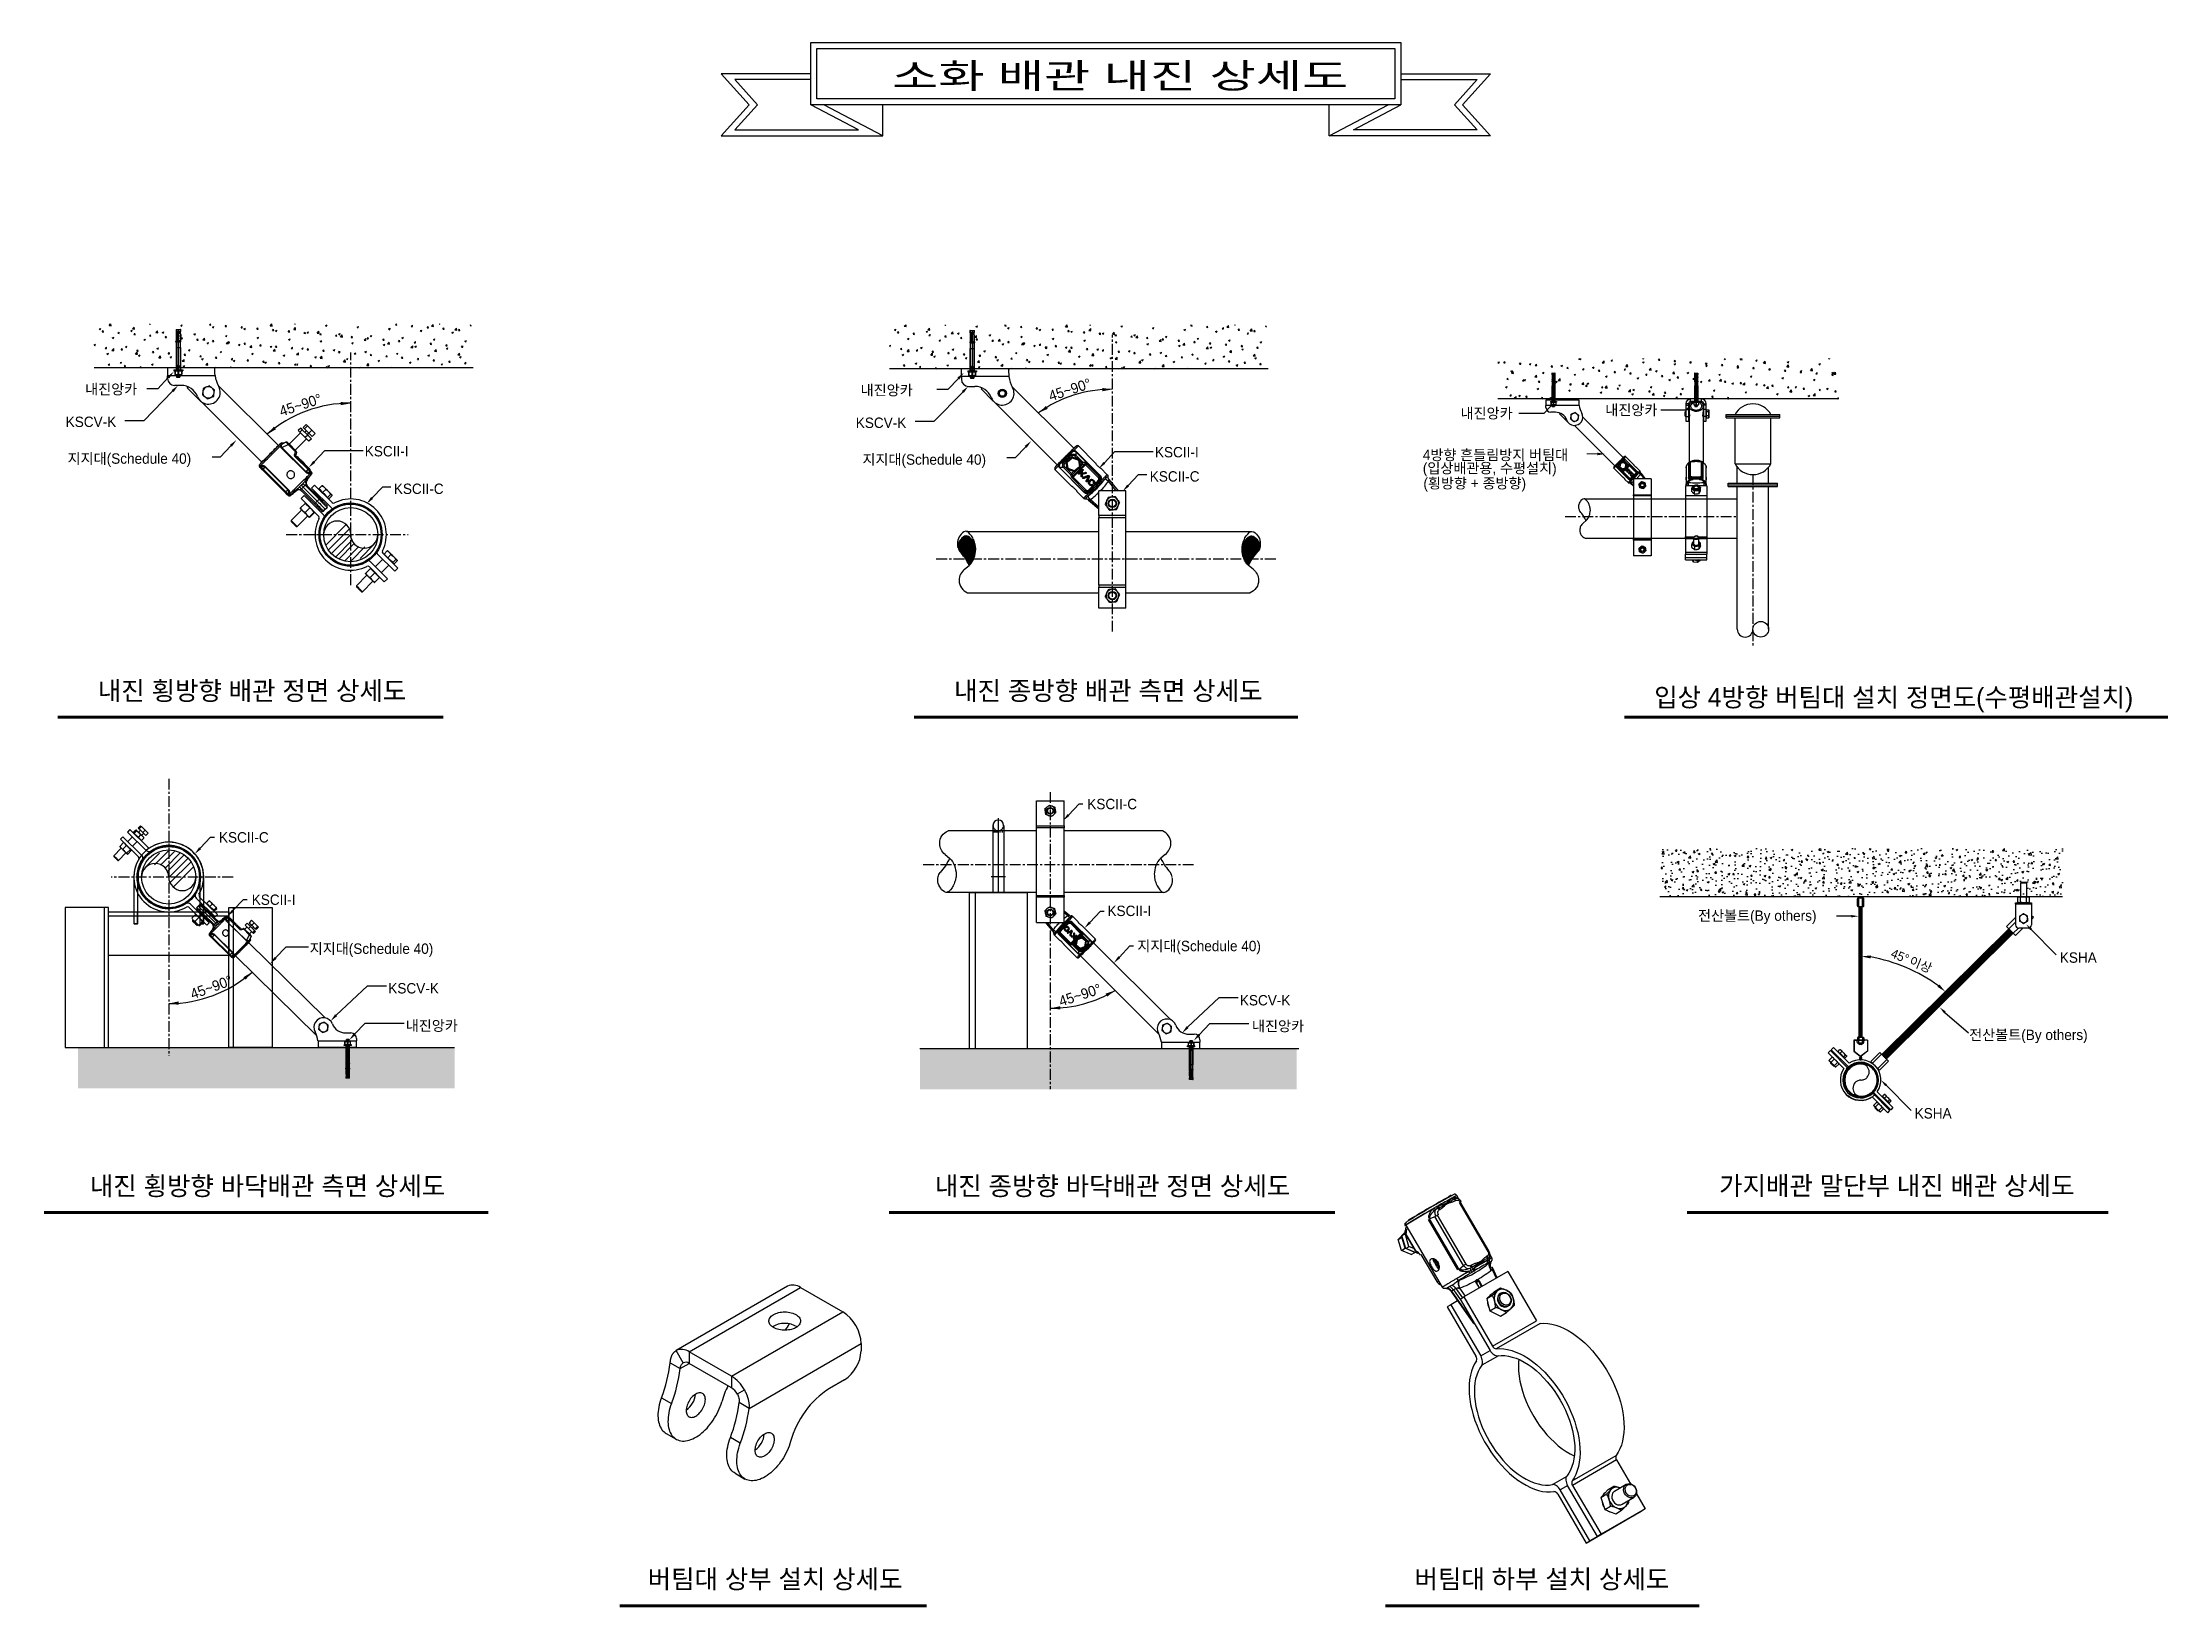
# Model space of a CAD drawing. Header units: millimetres. Extents: x 0 to 42050, y 0 to 29700.
# Drawn here: x 7651 to 32243, y 7148 to 25237 of the extents above; entities that cross this region are included whole.
import ezdxf
from ezdxf.enums import TextEntityAlignment as Align

# ---------------------------------------------------------------- set-up
doc = ezdxf.new("R2010")
doc.units = ezdxf.units.MM
doc.header["$LTSCALE"] = 50
for name, pattern in [('CENTER', [50.8, 31.75, -6.35, 6.35, -6.35]), ('CENTERX2', [4, 2.5, -0.5, 0.5, -0.5]), ('HIDDEN', [0.375, 0.25, -0.125]), ('PHANTOM', [2.5, 1.25, -0.25, 0.25, -0.25, 0.25, -0.25])]:
    doc.linetypes.add(name, pattern=pattern)
doc.layers.get('DEFPOINTS').update_dxf_attribs({"color": 137})
for name, color, linetype in [('2', 2, 'Continuous'), ('3', 3, 'Continuous'), ('4', 4, 'Continuous'), ('9', 7, 'Continuous'), ('KVC', 7, 'Continuous'), ('Layer 1', 7, 'Continuous'), ('P', 3, 'Continuous'), ('unovics', 7, 'Continuous'), ('XR-SHEET$0$XR-SHEET$0$SHT', 5, 'Continuous'), ('XR-SHEET$0$XR-SHEET$0$TEXT', 3, 'Continuous'), ('XR-SHEET$0$XREF-Form$0$SHT', 5, 'Continuous'), ('XR-SHEET$0$XREF-Form$0$TEXT', 3, 'Continuous'), ('XR-SHEET$0$XREF-Form$0$TXT', 3, 'Continuous'), ('가는실선', 1, 'Continuous'), ('가상선', 5, 'PHANTOM'), ('가지배관말단부 HA', 6, 'Continuous'), ('숨은선', 2, 'HIDDEN'), ('외형선', 7, 'Continuous'), ('중심선', 1, 'CENTER')]:
    doc.layers.add(name, color=color, linetype=linetype)
doc.layers.add('XR-SHEET$0$XREF-Form$0$TEMP', color=171, linetype='Continuous', plot=False)
doc.styles.add('XR-SHEET$0$XR-SHEET$0$맑은고딕', font='')
doc.styles.add('XR-SHEET$0$XREF-Form$0$맑은고딕', font='')
doc.styles.add('XR-SHEET$0$XREF-Form$0$맑은고딕B', font='')
doc.styles.add('돋움', font='')
doc.styles.get('XR-SHEET$0$XR-SHEET$0$맑은고딕').set_extended_font_data('Malgun Gothic')
doc.styles.get('XR-SHEET$0$XREF-Form$0$맑은고딕').set_extended_font_data('Malgun Gothic')
doc.styles.get('XR-SHEET$0$XREF-Form$0$맑은고딕B').set_extended_font_data('Malgun Gothic', bold=True)
doc.styles.get('돋움').set_extended_font_data('Dotum')

msp = doc.modelspace()

# ---------------------------------------------------------------- texts
at = {"style": '돋움', "width": 1.318294}
msp.add_text('소화 배관 내진 상세도', height=288, dxfattribs=at).set_placement((17473, 24709), (22749, 24709), align=Align.FIT)
at = {"color": 2, "style": '돋움'}
for s, height, rotation, p in [('45~90°', 120, 18.0408, (10413, 20913)), ('45~90°', 120, 18.0408, (19308, 21090)), ('45°', 105.6, 337.7407, (29011, 14668)), ('이상', 105.6, 337.7407, (29224, 14581)), ('45~90°', 120, 19.8946, (9387, 14176)), ('45~90°', 120, 18.0408, (19426, 14093))]:
    msp.add_text(s, height=height, rotation=rotation, dxfattribs=at).set_placement(p)
at = {"color": 3, "style": '돋움'}
for s, p in [('내진 횡방향 배관 정면 상세도', (10074, 17744)), ('내진 종방향 배관 측면 상세도', (19974, 17744)), ('입상 4방향 버팀대 설치 정면도(수평배관설치)', (29054, 17669)), ('내진 횡방향 바닥배관 측면 상세도', (10253, 12020)), ('내진 종방향 바닥배관 정면 상세도', (20023, 12020)), ('가지배관 말단부 내진 배관 상세도', (29090, 12023)), ('버팀대 상부 설치 상세도', (16121, 7476)), ('버팀대 하부 설치 상세도', (24987, 7476))]:
    msp.add_text(s, height=216, dxfattribs=at).set_placement(p, align=Align.MIDDLE_CENTER)
at = {"layer": '3', "color": 4, "style": '돋움'}
for s, p in [('내진앙카', (8144, 21170)), ('내진앙카', (17110, 21159)), ('KSCV-K', (7919, 20793)), ('KSCV-K', (17054, 20782)), ('내진앙카', (24046, 20892)), ('내진앙카', (25720, 20930)), ('지지대(Schedule 40)', (7941, 20368)), ('KSCII-I', (11377, 20453)), ('지지대(Schedule 40)', (17131, 20357)), ('KSCII-I', (20513, 20442)), ('4방향 흔들림방지 버팀대', (23610, 20410, 0)), ('KSCII-C', (20453, 20162)), ('(입상배관용, 수평설치)', (23610, 20258, 0)), ('(횡방향 + 종방향)', (23617, 20083, 0)), ('KSCII-C', (11713, 20019)), ('KSCII-C', (19731, 16375)), ('KSCII-C', (9691, 15990)), ('KSCII-I', (10070, 15269)), ('KSCII-I', (19964, 15140)), ('전산볼트(By others)', (26792, 15085)), ('지지대(Schedule 40)', (10740, 14703)), ('지지대(Schedule 40)', (20309, 14734)), ('KSHA', (30975, 14600)), ('KSCV-K', (11649, 14245)), ('KSCV-K', (21495, 14107)), ('내진앙카', (11851, 13813)), ('내진앙카', (21635, 13809)), ('전산볼트(By others)', (29927, 13707)), ('KSHA', (29297, 12800))]:
    msp.add_text(s, height=120, dxfattribs=at).set_placement(p)

# ---------------------------------------------------------------- blocks, each defined once
blk = doc.blocks.new('FSFD')
at = {"color": 7, "linetype": 'Continuous', "lineweight": 25}
for p, q in [((-67945, 1034285), (-67992, 1034258)), ((-67992, 1033956), (-67992, 1034258)), ((-67945, 1034285), (-67905, 1034285)), ((-67905, 1034285), (-67646, 1034285)), ((-67802, 1035128), (-67833, 1035097)), ((-67833, 1035097), (-67833, 1034285)), ((-67499, 1035097), (-67833, 1035097)), ((-67819, 1033956), (-67819, 1034258)), ((-67523, 1035128), (-67802, 1035128)), ((-67646, 1034285), (-67386, 1034285)), ((-67489, 1035128), (-67523, 1035128)), ((-67458, 1035097), (-67499, 1035097)), ((-67458, 1035097), (-67489, 1035128)), ((-67472, 1033956), (-67472, 1034258)), ((-67458, 1034285), (-67458, 1035097)), ((-67386, 1034285), (-67346, 1034285)), ((-67299, 1034258), (-67346, 1034285)), ((-67299, 1033956), (-67299, 1034258)), ((-68114, 1033929), (-67177, 1033929)), ((-68114, 1033854), (-68114, 1033929)), ((-67177, 1033854), (-68114, 1033854)), ((-68114, 1033854), (-68114, 1032618)), ((-67992, 1033956), (-67945, 1033929)), ((-67346, 1033929), (-67299, 1033956)), ((-67177, 1033929), (-67177, 1033854)), ((-67177, 1033854), (-67177, 1032618)), ((-67365, 1032431), (-67926, 1032431))]:
    blk.add_line(p, q, dxfattribs=at)
for centre, radius, start, end in [((-67646, 1032993), 243, 120.71425, 180.71425), ((-67646, 1032993), 243, 180.71425, 240.71425), ((-67646, 1032993), 243, 60.71425, 120.71425), ((-67646, 1032993), 243, 240.71425, 300.71425), ((-67646, 1032993), 243, 0.71425, 60.71425), ((-67646, 1032993), 243, 300.71425, 0.71425), ((-67926, 1032618), 187, 180, 270), ((-67365, 1032618), 187, 270, 0)]:
    blk.add_arc(centre, radius, start, end, dxfattribs=at)
for points, knots in [([(-67905, 1034285), (-67907, 1034285), (-67923, 1034285), (-67952, 1034279), (-67978, 1034265), (-67992, 1034258)], [0, 0, 0, 0, 0.0700858, 0.5307822, 1, 1, 1, 1]), ([(-67819, 1034258), (-67833, 1034266), (-67861, 1034281), (-67890, 1034284), (-67905, 1034285)], [0, 0, 0, 0, 0.49545806, 1, 1, 1, 1]), ([(-67646, 1034285), (-67661, 1034285), (-67720, 1034283), (-67777, 1034269), (-67819, 1034258)], [0, 0, 0, 0, 0.2686336, 1, 1, 1, 1]), ([(-67472, 1034258), (-67487, 1034263), (-67543, 1034278), (-67602, 1034282), (-67646, 1034285)], [0, 0, 0, 0, 0.2575513, 1, 1, 1, 1]), ([(-67386, 1034285), (-67388, 1034285), (-67404, 1034285), (-67433, 1034279), (-67459, 1034265), (-67472, 1034258)], [0, 0, 0, 0, 0.0700857, 0.5307821, 1, 1, 1, 1]), ([(-67299, 1034258), (-67314, 1034266), (-67342, 1034281), (-67371, 1034284), (-67386, 1034285)], [0, 0, 0, 0, 0.4954579, 1, 1, 1, 1]), ([(-67905, 1033929), (-67907, 1033929), (-67923, 1033930), (-67952, 1033935), (-67978, 1033949), (-67992, 1033956)], [0, 0, 0, 0, 0.0700858, 0.5307822, 1, 1, 1, 1]), ([(-67819, 1033956), (-67833, 1033949), (-67861, 1033934), (-67890, 1033931), (-67905, 1033929)], [0, 0, 0, 0, 0.4954581, 1, 1, 1, 1]), ([(-67770, 1033202), (-67781, 1033196), (-67822, 1033171), (-67862, 1033148), (-67891, 1033130)], [0, 0, 0, 0, 0.2686336, 1, 1, 1, 1]), ([(-67891, 1033130), (-67890, 1033108), (-67890, 1033061), (-67889, 1033014), (-67889, 1032990)], [0, 0, 0, 0, 0.4954577, 1, 1, 1, 1]), ([(-67889, 1032990), (-67889, 1032986), (-67888, 1032939), (-67888, 1032892), (-67887, 1032849)], [0, 0, 0, 0, 0.07021498, 1, 1, 1, 1]), ([(-67887, 1032849), (-67867, 1032838), (-67827, 1032816), (-67786, 1032792), (-67765, 1032780)], [0, 0, 0, 0, 0.495458, 1, 1, 1, 1]), ([(-67646, 1033929), (-67661, 1033930), (-67720, 1033931), (-67777, 1033946), (-67819, 1033956)], [0, 0, 0, 0, 0.2686336, 1, 1, 1, 1]), ([(-67649, 1033274), (-67659, 1033268), (-67699, 1033245), (-67739, 1033220), (-67770, 1033202)], [0, 0, 0, 0, 0.2575513, 1, 1, 1, 1]), ([(-67765, 1032780), (-67762, 1032779), (-67720, 1032756), (-67680, 1032733), (-67642, 1032712)], [0, 0, 0, 0, 0.07021468, 1, 1, 1, 1]), ([(-67526, 1033205), (-67529, 1033207), (-67571, 1033230), (-67611, 1033253), (-67649, 1033274)], [0, 0, 0, 0, 0.0702147, 1, 1, 1, 1]), ([(-67472, 1033956), (-67487, 1033952), (-67543, 1033936), (-67602, 1033932), (-67646, 1033929)], [0, 0, 0, 0, 0.2575513, 1, 1, 1, 1]), ([(-67642, 1032712), (-67613, 1032729), (-67573, 1032753), (-67532, 1032777), (-67521, 1032783)], [0, 0, 0, 0, 0.7313665, 1, 1, 1, 1]), ([(-67404, 1033136), (-67424, 1033148), (-67464, 1033170), (-67505, 1033193), (-67526, 1033205)], [0, 0, 0, 0, 0.495458, 1, 1, 1, 1]), ([(-67521, 1032783), (-67491, 1032802), (-67450, 1032826), (-67410, 1032849), (-67400, 1032855)], [0, 0, 0, 0, 0.7424486, 1, 1, 1, 1]), ([(-67386, 1033929), (-67388, 1033929), (-67404, 1033930), (-67433, 1033935), (-67459, 1033949), (-67472, 1033956)], [0, 0, 0, 0, 0.0700857, 0.5307822, 1, 1, 1, 1]), ([(-67402, 1032996), (-67402, 1032999), (-67403, 1033047), (-67403, 1033093), (-67404, 1033136)], [0, 0, 0, 0, 0.07021498, 1, 1, 1, 1]), ([(-67400, 1032855), (-67401, 1032878), (-67401, 1032924), (-67402, 1032972), (-67402, 1032996)], [0, 0, 0, 0, 0.4954582, 1, 1, 1, 1]), ([(-67299, 1033956), (-67314, 1033949), (-67342, 1033934), (-67371, 1033931), (-67386, 1033929)], [0, 0, 0, 0, 0.4954579, 1, 1, 1, 1])]:
    blk.add_open_spline(points, degree=3, knots=knots, dxfattribs=at)
blk = doc.blocks.new('df')
at = {"layer": '가는실선'}
for p, q in [((279568, 1246420), (279568, 1246846)), ((279700, 1246420), (279700, 1246846)), ((282059, 1246420), (282059, 1246846)), ((282190, 1246420), (282190, 1246846))]:
    blk.add_line(p, q, dxfattribs=at)
at = {"layer": '외형선'}
for p, q in [((279559, 1248184), (279559, 1246429)), ((279709, 1246429), (279709, 1248184)), ((282049, 1248184), (282049, 1246429)), ((282200, 1246429), (282200, 1248184)), ((279559, 1246429), (279709, 1246429)), ((279559, 1246429), (279568, 1246420)), ((279568, 1246420), (279700, 1246420)), ((279700, 1246420), (279709, 1246429)), ((282049, 1246429), (282200, 1246429)), ((282049, 1246429), (282059, 1246420)), ((282059, 1246420), (282190, 1246420)), ((282190, 1246420), (282200, 1246429))]:
    blk.add_line(p, q, dxfattribs=at)
for radius in [1321, 1170]:
    blk.add_arc((280879, 1248184), radius, 0, 180, dxfattribs=at)
blk = doc.blocks.new('BLK_20170314070206089_000')
at = {"color": 3, "linetype": 'CENTER'}
for p, q in [((-110.35, 4.9265), (0, 4.9265)), ((-110, -5.45), (-110, 5.45)), ((-110, 0), (20, 0)), ((-109.5, 5.95), (-104.300003, 5.95)), ((-109.5, -5.95), (-109.5, 5.95)), ((-102.5, 5.696926), (-104.300003, 5.95)), ((-104.300003, -5.95), (-104.300003, 5.95)), ((-100, 5.027051), (-102.5, 5.696926)), ((-102.5, -5.696926), (-102.5, 5.696926)), ((-100, -2.103658), (-100, 5.546378)), ((-97.551102, 5.6), (-97.542999, 5.6)), ((-97.542999, 5.586574), (-97.542999, 5.6)), ((-97.542999, 5.586574), (-85.975128, 5.586574)), ((-86.026794, 5.293491), (-86.026611, 5.299752)), ((-86.025681, 5.283713), (-86.026794, 5.293491)), ((-86.026611, 5.299752), (-86.025696, 5.306013)), ((-86.025696, 5.306013), (-86.024048, 5.312263)), ((-86.022888, 5.273655), (-86.025681, 5.283713)), ((-86.024048, 5.312263), (-86.021667, 5.318481)), ((-86.018402, 5.263384), (-86.022888, 5.273655)), ((-86.021667, 5.318481), (-86.018539, 5.324653)), ((-86.018539, 5.324653), (-86.014786, 5.330785)), ((-86.012207, 5.252968), (-86.018402, 5.263384)), ((-86.014786, 5.330785), (-86.008118, 5.338991)), ((-86.014786, 5.256978), (-86.014786, 5.330785)), ((-86.004288, 5.242474), (-86.012207, 5.252968)), ((-86.008118, 5.338991), (-86.000153, 5.347027)), ((-85.994659, 5.231969), (-86.004288, 5.242474)), ((-86.000153, 5.347027), (-85.990677, 5.354795)), ((-85.983307, 5.22152), (-85.994659, 5.231969)), ((-85.990677, 5.354795), (-85.979767, 5.362278)), ((-85.970276, 5.211202), (-85.983307, 5.22152)), ((-85.979767, 5.362278), (-85.967529, 5.369462)), ((-85.951645, 5.586533), (-85.975128, 5.586574)), ((-85.955688, 5.201082), (-85.970276, 5.211202)), ((-85.967529, 5.369462), (-85.953979, 5.37631)), ((-85.939682, 5.191228), (-85.955688, 5.201082)), ((-85.953979, 5.37631), (-85.89743, 5.393015)), ((-85.953979, 5.199978), (-85.953979, 5.37631)), ((-85.927902, 5.58641), (-85.951645, 5.586533)), ((-85.922379, 5.181708), (-85.939682, 5.191228)), ((-85.903976, 5.5862), (-85.927902, 5.58641)), ((-85.903915, 5.172589), (-85.922379, 5.181708)), ((-85.880005, 5.5859), (-85.903976, 5.5862)), ((-85.884399, 5.16394), (-85.903915, 5.172589)), ((-85.89743, 5.393015), (-85.841644, 5.409456)), ((-85.863708, 5.155729), (-85.884399, 5.16394)), ((-85.856094, 5.585508), (-85.880005, 5.5859)), ((-85.8414, 5.147808), (-85.863708, 5.155729)), ((-85.832428, 5.585016), (-85.856094, 5.585508)), ((-85.841644, 5.409456), (-85.786667, 5.425581)), ((-85.817596, 5.140257), (-85.8414, 5.147808)), ((-85.809036, 5.584426), (-85.832428, 5.585016)), ((-85.792419, 5.133171), (-85.817596, 5.140257)), ((-85.786087, 5.583732), (-85.809036, 5.584426)), ((-85.766037, 5.126641), (-85.792419, 5.133171)), ((-85.786667, 5.425581), (-85.732559, 5.441333)), ((-85.763672, 5.582927), (-85.786087, 5.583732)), ((-85.738571, 5.12076), (-85.766037, 5.126641)), ((-85.741837, 5.58202), (-85.763672, 5.582927)), ((-85.7173, 5.580822), (-85.741837, 5.58202)), ((-85.710159, 5.11562), (-85.738571, 5.12076)), ((-85.732559, 5.441333), (-85.679428, 5.456652)), ((-85.693802, 5.579483), (-85.7173, 5.580822)), ((-85.681015, 5.111281), (-85.710159, 5.11562)), ((-85.671509, 5.577997), (-85.693802, 5.579483)), ((-85.651337, 5.107757), (-85.681015, 5.111281)), ((-85.679428, 5.456652), (-85.627319, 5.471481)), ((-85.650543, 5.576365), (-85.671509, 5.577997)), ((-85.621384, 5.105057), (-85.651337, 5.107757)), ((-85.631012, 5.574588), (-85.650543, 5.576365)), ((-85.612518, 5.572615), (-85.631012, 5.574588)), ((-85.627335, 5.471482), (-85.604843, 5.477033)), ((-85.627319, 5.105515), (-85.627319, 5.471481)), ((-85.591354, 5.103191), (-85.621384, 5.105057)), ((-85.594986, 5.570426), (-85.612518, 5.572615)), ((-85.604843, 5.477033), (-85.583923, 5.482869)), ((-85.578537, 5.56802), (-85.594986, 5.570426)), ((-85.561493, 5.10217), (-85.591354, 5.103191)), ((-85.565659, 5.568734), (-85.587158, 5.569717)), ((-85.583923, 5.482869), (-85.564819, 5.488916)), ((-85.563339, 5.565398), (-85.578537, 5.56802)), ((-85.544861, 5.567586), (-85.565659, 5.568734)), ((-85.564819, 5.488916), (-85.547791, 5.495099)), ((-85.5495, 5.56256), (-85.563339, 5.565398)), ((-85.531982, 5.102004), (-85.561493, 5.10217)), ((-85.537186, 5.559505), (-85.5495, 5.56256)), ((-85.547791, 5.495099), (-85.533081, 5.501343)), ((-85.524872, 5.566281), (-85.544861, 5.567586)), ((-85.526489, 5.556233), (-85.537186, 5.559505)), ((-85.533081, 5.501343), (-85.520905, 5.507568)), ((-85.531982, 5.102004), (-85.502243, 5.102695)), ((-85.517487, 5.552754), (-85.526489, 5.556233)), ((-85.505844, 5.564826), (-85.524872, 5.566281)), ((-85.520905, 5.507568), (-85.511276, 5.513708)), ((-85.510147, 5.549093), (-85.517487, 5.552754)), ((-85.511276, 5.513708), (-85.504166, 5.519701)), ((-85.504471, 5.545273), (-85.510147, 5.549093)), ((-85.487869, 5.563228), (-85.505844, 5.564826)), ((-85.500458, 5.541322), (-85.504471, 5.545273)), ((-85.504166, 5.519701), (-85.499588, 5.525483)), ((-85.502243, 5.102695), (-85.472229, 5.104174)), ((-85.498062, 5.537262), (-85.500458, 5.541322)), ((-85.499588, 5.525483), (-85.497513, 5.530996)), ((-85.497299, 5.533121), (-85.498062, 5.537262)), ((-85.497513, 5.530994), (-85.497452, 5.531353)), ((-85.497513, 5.102844), (-85.497513, 5.530996)), ((-85.497452, 5.531353), (-85.497391, 5.531709)), ((-85.497391, 5.531709), (-85.49736, 5.532064)), ((-85.49736, 5.532064), (-85.49733, 5.532418)), ((-85.49733, 5.532418), (-85.497299, 5.53277)), ((-85.497299, 5.102952), (-85.497299, 5.533226)), ((-85.497299, 5.53277), (-85.497299, 5.533121)), ((-85.471069, 5.561494), (-85.487869, 5.563228)), ((-85.472229, 5.104174), (-85.397446, 5.106621)), ((-85.45546, 5.559619), (-85.471069, 5.561494)), ((-85.440674, 5.55755), (-85.45546, 5.559619)), ((-85.426758, 5.555285), (-85.440674, 5.55755)), ((-85.413849, 5.552828), (-85.426758, 5.555285)), ((-85.402054, 5.550185), (-85.413849, 5.552828)), ((-85.391525, 5.547363), (-85.402054, 5.550185)), ((-85.397446, 5.106621), (-85.322632, 5.109092)), ((-85.38237, 5.544365), (-85.391525, 5.547363)), ((-85.374664, 5.541202), (-85.38237, 5.544365)), ((-85.368393, 5.537896), (-85.374664, 5.541202)), ((-85.363556, 5.534473), (-85.368393, 5.537896)), ((-85.360153, 5.53096), (-85.363556, 5.534473)), ((-85.358154, 5.52738), (-85.360153, 5.53096)), ((-85.357559, 5.52376), (-85.358154, 5.52738)), ((-85.357544, 5.10796), (-85.357544, 5.524018)), ((-85.322632, 5.109092), (-85.247787, 5.111586)), ((-85.247787, 5.111586), (-85.172897, 5.114104)), ((-85.172897, 5.114104), (-85.097992, 5.116644)), ((-85.097992, 5.116644), (-85.023056, 5.119208)), ((-84.946472, 5.118789), (-85.023056, 5.119217)), ((-84.946472, 5.118789), (-84.869751, 5.119457)), ((-84.869751, 5.119457), (-84.79245, 5.121192)), ((-84.79245, 5.121192), (-84.714767, 5.124082)), ((-84.714767, 5.124082), (-84.636826, 5.128013)), ((-84.636826, 5.128013), (-84.558807, 5.133087)), ((-84.558807, 5.133087), (-84.385513, 5.148298)), ((-84.385513, 5.148298), (-84.214294, 5.168592)), ((-84.214294, 5.168592), (-84.046783, 5.193388)), ((-84.046783, 5.193388), (-83.88446, 5.22205)), ((-83.88446, 5.22205), (-83.728531, 5.253727)), ((-83.728531, 5.253727), (-83.580276, 5.287495)), ((-83.580276, 5.287495), (-83.440903, 5.322391)), ((-83.440903, 5.322391), (-83.311295, 5.357449)), ((-83.311295, 5.357449), (-83.191895, 5.391855)), ((-83.191895, 5.391855), (-83.079407, 5.426003)), ((-83.079407, 5.426003), (-82.974213, 5.459295)), ((-82.974213, 5.459295), (-82.907669, 5.480958)), ((-82.907669, 5.480958), (-82.845642, 5.501494)), ((-82.845642, 5.501494), (-82.788437, 5.520662)), ((-82.788437, 5.520662), (-82.73645, 5.538171)), ((-82.73645, 5.538171), (-82.689896, 5.553814)), ((-82.689896, 5.553814), (-82.649002, 5.567388)), ((-82.648972, 5.56741), (-82.616486, 5.577241)), ((-82.616486, 5.577241), (-82.589188, 5.585398)), ((-82.589188, 5.585398), (-82.567154, 5.591791)), ((-82.567154, 5.591791), (-82.550446, 5.596352)), ((-82.550446, 5.596352), (-82.538971, 5.599077)), ((-82.538971, 5.599077), (-82.532608, 5.6)), ((-82.532608, 5.6), (-79.5, 5.6)), ((-79.5, -5.6), (-79.5, 5.6)), ((-79, -6.007307), (-79, 6.007307)), ((-78.800003, 6.207307), (-76.199997, 6.207307)), ((-78.800003, -6.207307), (-78.800003, 6.207307)), ((-76.199997, -6.207307), (-76.199997, 6.207307)), ((-76, -6.007307), (-76, 6.007307)), ((-76, 5.5), (-61, 5.5)), ((-61, 5.5), (-60.350006, 6)), ((-61, -5.5), (-61, 5.5)), ((-60.350006, 6), (0.000007, 6)), ((-60.350006, -6), (-60.350006, 6)), ((-13.398971, -0.021679), (-13.135895, 0.174465)), ((-13.135895, 0.174465), (-12.866849, 0.356892)), ((-12.889701, -0.021679), (-12.764497, 0.069426)), ((-12.866849, 0.356892), (-12.591962, 0.526111)), ((-12.764497, 0.069426), (-12.632053, 0.150887)), ((-12.632053, 0.150887), (-12.499621, 0.227538)), ((-12.591962, 0.526111), (-12.311355, 0.68263)), ((-12.499621, 0.227538), (-12.278458, 0.358063)), ((-12.311355, 0.68263), (-12.025167, 0.82697)), ((-12.278458, 0.358063), (-12.051345, 0.48136)), ((-12.051345, 0.48136), (-11.818642, 0.597344)), ((-12.025167, 0.82697), (-11.733518, 0.959619)), ((-11.818642, 0.597344), (-11.580715, 0.705905)), ((-11.733518, 0.959619), (-11.436538, 1.081096)), ((-11.580715, 0.705905), (-11.337934, 0.806946)), ((-11.436538, 1.081096), (-11.134345, 1.1919)), ((-11.337934, 0.806946), (-11.090667, 0.900359)), ((-11.134345, 1.1919), (-10.883762, 1.279722)), ((-11.090667, 0.900359), (-10.839283, 0.986036)), ((-10.883762, 1.279722), (-10.625888, 1.359525)), ((-10.839283, 0.986036), (-10.584139, 1.063878)), ((-10.625888, 1.359525), (-10.361534, 1.43117)), ((-10.584139, 1.063878), (-10.325624, 1.133789)), ((-10.391114, 0.579096), (-10.375056, 0.659756)), ((-10.375858, 0.498426), (-10.391114, 0.579096)), ((-10.335734, 0.443847), (-10.375858, 0.498426)), ((-10.375056, 0.659756), (-10.332516, 0.725972)), ((-10.361534, 1.43117), (-10.091501, 1.494493)), ((-10.271523, 0.408534), (-10.335734, 0.443847)), ((-10.332516, 0.725972), (-10.257469, 0.782154)), ((-10.325624, 1.133789), (-10.064076, 1.195649)), ((-10.20249, 0.390071), (-10.271523, 0.408534)), ((-10.257469, 0.782154), (-10.165573, 0.81426)), ((-10.20249, 0.390071), (-10.109792, 0.404124)), ((-10.061628, 0.812656), (-10.165573, 0.81426)), ((-10.109792, 0.404124), (-10.031527, 0.444649)), ((-10.091501, 1.494493), (-9.816593, 1.549364)), ((-10.064076, 1.195649), (-9.799885, 1.249371)), ((-10.029121, 0.795406), (-10.061628, 0.812656)), ((-10.031527, 0.444649), (-9.974944, 0.509261)), ((-9.996614, 0.768512), (-10.029121, 0.795406)), ((-9.964108, 0.736808), (-9.996614, 0.768512)), ((-9.974944, 0.509261), (-9.943239, 0.582705)), ((-9.938027, 0.663375), (-9.964108, 0.736808)), ((-9.943239, 0.582705), (-9.938027, 0.663375)), ((-9.816593, 1.549364), (-9.537633, 1.595642)), ((-9.799885, 1.249371), (-9.533396, 1.294837)), ((-9.537633, 1.595642), (-9.25541, 1.633166)), ((-9.533396, 1.294837), (-9.264999, 1.33196)), ((-9.264999, 1.33196), (-8.995044, 1.36062)), ((-9.25541, 1.633166), (-8.970739, 1.661793)), ((-8.995044, 1.36062), (-8.723907, 1.38072)), ((-8.970739, 1.661793), (-8.684422, 1.681384)), ((-8.723907, 1.38072), (-8.451956, 1.392162)), ((-8.684422, 1.681384), (-8.39728, 1.691797)), ((-8.451956, 1.392162), (-8.17954, 1.394828)), ((-8.39728, 1.691797), (-8.110106, 1.69288)), ((-7.907048, 1.388641), (-8.17954, 1.394828)), ((-7.823723, 1.684483), (-8.110106, 1.69288)), ((-7.634849, 1.373471), (-7.907048, 1.388641)), ((-7.538911, 1.666474), (-7.823723, 1.684483)), ((-7.363278, 1.349221), (-7.634849, 1.373471)), ((-7.256505, 1.638692), (-7.538911, 1.666474)), ((-7.092736, 1.315793), (-7.363278, 1.349221)), ((-6.977305, 1.600995), (-7.256505, 1.638692)), ((-6.823571, 1.27308), (-7.092736, 1.315793)), ((-6.702105, 1.553254), (-6.977305, 1.600995)), ((-6.556161, 1.220982), (-6.823571, 1.27308)), ((-6.431726, 1.495295), (-6.702105, 1.553254)), ((-6.290864, 1.159393), (-6.556161, 1.220982)), ((-6.137845, 1.425438), (-6.431726, 1.495295)), ((-6.01588, 1.086568), (-6.290864, 1.159393)), ((-5.847279, 1.345862), (-6.137845, 1.425438)), ((-5.743627, 1.004575), (-6.01588, 1.086568)), ((-5.560127, 1.256512), (-5.847279, 1.345862)), ((-5.474234, 0.913351), (-5.743627, 1.004575)), ((-5.276507, 1.157356), (-5.560127, 1.256512)), ((-5.207831, 0.81283), (-5.474234, 0.913351)), ((-4.996484, 1.048318), (-5.276507, 1.157356)), ((-4.94455, 0.702947), (-5.207831, 0.81283)), ((-4.720189, 0.929377), (-4.996484, 1.048318)), ((-4.684518, 0.583637), (-4.94455, 0.702947)), ((-4.447697, 0.800466), (-4.720189, 0.929377)), ((-4.427868, 0.454835), (-4.684518, 0.583637)), ((-4.179106, 0.661544), (-4.447697, 0.800466)), ((-4.174728, 0.316476), (-4.427868, 0.454835)), ((-3.914535, 0.512555), (-4.179106, 0.661544)), ((-3.92523, 0.168495), (-4.174728, 0.316476)), ((-3.679502, 0.010827), (-3.92523, 0.168495)), ((-3.65406, 0.353457), (-3.914535, 0.512555)), ((-3.679502, -0.000008), (-3.679502, 0.010827)), ((-3.397778, 0.184196), (-3.65406, 0.353457)), ((-3.397778, 0.184196), (-3.112067, 0.364065)), ((-3.12689, -0.000008), (-2.839586, 0.197577)), ((-3.112067, 0.364065), (-2.828436, 0.562139)), ((-2.839586, 0.197577), (-2.551252, 0.402261)), ((-2.828436, 0.562139), (-2.548966, 0.773215)), ((-2.551252, 0.402261), (-2.269019, 0.617108)), ((-2.548966, 0.773215), (-2.275737, 0.992093)), ((-2.275737, 0.992093), (-2.01083, 1.213571)), ((-2.269019, 0.617108), (-1.999995, 0.845163)), ((-2.01083, 1.181064), (-2.01083, 1.213571)), ((-1.999995, 0.845163), (-2.01083, 1.181064)), ((0, 12), (2.5, 12)), ((0, -12), (0, 12)), ((2.5, -12), (2.5, 12)), ((2.5, 9.5), (12.3, 9.5)), ((2.5, 6.991951), (2.551809, 7.271457)), ((2.551809, 2.228543), (2.5, 2.508049)), ((2.551809, 7.271457), (2.609796, 7.553967)), ((2.609796, 1.946033), (2.551809, 2.228543)), ((2.609796, 7.553967), (2.674079, 7.839946)), ((2.674079, 1.660054), (2.609796, 1.946033)), ((2.674079, 7.839946), (2.744799, 8.129875)), ((2.744799, 1.370125), (2.674079, 1.660054)), ((2.744799, 8.129875), (2.822117, 8.424249)), ((2.822117, 1.075751), (2.744799, 1.370125)), ((2.822117, 8.424249), (2.906218, 8.723585)), ((2.906218, 0.776415), (2.822117, 1.075751)), ((2.906218, 8.723585), (2.906218, 9.5)), ((2.906218, 8.723585), (11.693782, 8.723585)), ((2.906218, 0.776415), (11.693782, 0.776415)), ((2.906218, -0.776415), (2.906218, 0.776415)), ((11.693782, 8.723585), (11.693782, 9.5)), ((11.801241, 8.337471), (11.693782, 8.723585)), ((11.693782, 0.776415), (11.801241, 1.162529)), ((11.693782, -0.776415), (11.693782, 0.776415)), ((11.897449, 7.959399), (11.801241, 8.337471)), ((11.801241, 1.162529), (11.897449, 1.540601)), ((11.982786, 7.588272), (11.897449, 7.959399)), ((11.897449, 1.540601), (11.982786, 1.911728)), ((12.057566, 7.223044), (11.982786, 7.588272)), ((11.982786, 1.911728), (12.057566, 2.276956)), ((12.122044, 6.862708), (12.057566, 7.223044)), ((12.057566, 2.276956), (12.122044, 2.637292)), ((12.176419, 6.506291), (12.122044, 6.862708)), ((12.122044, 2.637292), (12.176419, 2.993709)), ((12.220838, 6.152841), (12.176419, 6.506291)), ((12.176419, 2.993709), (12.220838, 3.347159)), ((12.255392, 5.80142), (12.220838, 6.152841)), ((12.220838, 3.347159), (12.255392, 3.69858)), ((12.280121, 5.451097), (12.255392, 5.80142)), ((12.255392, 3.69858), (12.280121, 4.048903)), ((12.295012, 5.100939), (12.280121, 5.451097)), ((12.280121, 4.048903), (12.295012, 4.399061)), ((12.3, 4.75), (12.295012, 5.100939)), ((12.295012, 4.399061), (12.3, 4.75)), ((12.3, -9.5), (12.3, 9.5)), ((12.3, 4.9265), (15.575129, 4.9265)), ((12.300005, 6), (15.575129, 6)), ((18, 4.5), (15.575129, 6)), ((15.575129, -6), (15.575129, 6)), ((18, 4.5), (19.6, 4.5)), ((18, -4.5), (18, 4.5)), ((20, 4.1), (19.6, 4.5)), ((19.6, -4.5), (19.6, 4.5)), ((20, -4.1), (20, 4.1)), ((-110.35, -4.9265), (0, -4.9265)), ((-109.5, -5.95), (-104.300003, -5.95)), ((-104.300003, -5.95), (-102.5, -5.696926)), ((-102.5, -5.696926), (-100, -5.027053)), ((-100, -3.44272), (-100, -2.91145)), ((-100, -5.6), (-100, -3.44272)), ((-100, -5.6), (-79.5, -5.6)), ((-97.542999, -3.128918), (-97.542999, -2.302687)), ((-97.542999, -2.302688), (-85.75914, -2.302688)), ((-97.542999, -2.602363), (-85.975128, -2.602363)), ((-97.542999, -3.128918), (-85.975128, -3.128918)), ((-95, -2.602363), (-95, -2.30267)), ((-86.049271, -0.852947), (-86.04747, -0.816434)), ((-86.048248, -0.892161), (-86.049271, -0.852947)), ((-86.044113, -0.932029), (-86.048248, -0.892161)), ((-86.04747, -0.816434), (-86.04306, -0.779382)), ((-86.036804, -0.972053), (-86.044113, -0.932029)), ((-86.04306, -0.779382), (-86.03598, -0.742175)), ((-86.02623, -1.011699), (-86.036804, -0.972053)), ((-86.03598, -0.742175), (-86.02623, -0.705199)), ((-86.026794, -4.229216), (-86.026611, -4.216547)), ((-86.025681, -4.248631), (-86.026794, -4.229216)), ((-86.026611, -4.216547), (-86.025696, -4.203686)), ((-86.02623, -0.705199), (-86.013794, -0.668839)), ((-86.012344, -1.050436), (-86.02623, -1.011699)), ((-86.025696, -4.203686), (-86.024048, -4.190662)), ((-86.022888, -4.268172), (-86.025681, -4.248631)), ((-86.024048, -4.190662), (-86.021667, -4.177515)), ((-86.018402, -4.287714), (-86.022888, -4.268172)), ((-86.021667, -4.177515), (-86.018539, -4.164284)), ((-86.018539, -4.164284), (-86.014786, -4.151007)), ((-86.012207, -4.307134), (-86.018402, -4.287714)), ((-86.014786, -4.151007), (-86.008209, -4.132796)), ((-86.013794, -0.668839), (-85.998688, -0.633466)), ((-85.995178, -1.087766), (-86.012344, -1.050436)), ((-86.004288, -4.326306), (-86.012207, -4.307134)), ((-86.008209, -4.132796), (-86.000122, -4.114687)), ((-85.994659, -4.345106), (-86.004288, -4.326306)), ((-86.000122, -4.114687), (-85.990677, -4.096774)), ((-85.998688, -0.633466), (-85.981094, -0.599391)), ((-85.974991, -1.123303), (-85.995178, -1.087766)), ((-85.983307, -4.363412), (-85.994659, -4.345106)), ((-85.990677, -4.096774), (-85.979767, -4.079163)), ((-85.970276, -4.381126), (-85.983307, -4.363412)), ((-85.981094, -0.599391), (-85.961258, -0.566901)), ((-85.979767, -4.079163), (-85.967529, -4.061922)), ((-85.951645, -2.602862), (-85.975128, -2.602363)), ((-85.975128, -3.128918), (-85.975128, -2.602363)), ((-85.951645, -3.129421), (-85.975128, -3.128918)), ((-85.952133, -1.156683), (-85.974991, -1.123303)), ((-85.955688, -4.398175), (-85.970276, -4.381126)), ((-85.967529, -4.061922), (-85.953979, -4.045162)), ((-85.960709, -0.585103), (-85.966919, -0.575641)), ((-85.961258, -0.566901), (-85.939423, -0.536283)), ((-85.954315, -0.594386), (-85.960709, -0.585103)), ((-85.939682, -4.414483), (-85.955688, -4.398175)), ((-85.947723, -0.603483), (-85.954315, -0.594386)), ((-85.953979, -4.045162), (-85.89743, -4.002853)), ((-85.926987, -1.187559), (-85.952133, -1.156683)), ((-85.927887, -2.604358), (-85.951645, -2.602862)), ((-85.927902, -3.13093), (-85.951645, -3.129421)), ((-85.940979, -0.612387), (-85.947723, -0.603483)), ((-85.934052, -0.621089), (-85.940979, -0.612387)), ((-85.922379, -4.429975), (-85.939682, -4.414483)), ((-85.939423, -0.536283), (-85.915833, -0.507827)), ((-85.926987, -0.629606), (-85.934052, -0.621089)), ((-85.903976, -3.133449), (-85.927902, -3.13093)), ((-85.903961, -2.606853), (-85.927887, -2.604358)), ((-85.857697, -0.684309), (-85.926987, -0.629606)), ((-85.926987, -1.187559), (-85.926987, -0.629606)), ((-85.857544, -1.239922), (-85.926987, -1.187559)), ((-85.903915, -4.444577), (-85.922379, -4.429975)), ((-85.915833, -0.507827), (-85.890442, -0.481526)), ((-85.880005, -3.136979), (-85.903976, -3.133449)), ((-85.87999, -2.610349), (-85.903961, -2.606853)), ((-85.884399, -4.458214), (-85.903915, -4.444577)), ((-85.89743, -4.002853), (-85.84166, -3.959037)), ((-85.890442, -0.481526), (-85.862518, -0.456729)), ((-85.863708, -4.470966), (-85.884399, -4.458214)), ((-85.856094, -3.141434), (-85.880005, -3.136979)), ((-85.856079, -2.614759), (-85.87999, -2.610349)), ((-85.8414, -4.483098), (-85.863708, -4.470966)), ((-85.862518, -0.456729), (-85.832275, -0.433783)), ((-85.791855, -0.741405), (-85.857697, -0.684309)), ((-85.791763, -1.295016), (-85.857544, -1.239922)), ((-85.832428, -3.147084), (-85.856094, -3.141434)), ((-85.832413, -2.620353), (-85.856079, -2.614759)), ((-85.84166, -3.959037), (-85.786667, -3.913749)), ((-85.817596, -4.494515), (-85.8414, -4.483098)), ((-85.809036, -3.153665), (-85.832428, -3.147084)), ((-85.809036, -2.626865), (-85.832413, -2.620353)), ((-85.832275, -0.433783), (-85.800003, -0.413118)), ((-85.792419, -4.505108), (-85.817596, -4.494515)), ((-85.786087, -2.634383), (-85.809036, -2.626865)), ((-85.786087, -3.161267), (-85.809036, -3.153665)), ((-85.800003, -0.413118), (-85.765976, -0.395167)), ((-85.76413, -3.928444), (-85.792999, -3.918974)), ((-85.766037, -4.514766), (-85.792419, -4.505108)), ((-85.72998, -0.800726), (-85.791855, -0.741405)), ((-85.729904, -1.352336), (-85.791763, -1.295016)), ((-85.786667, -3.913749), (-85.73262, -3.866884)), ((-85.763657, -2.642861), (-85.786087, -2.634383)), ((-85.763672, -3.169864), (-85.786087, -3.161267)), ((-85.738571, -4.523377), (-85.766037, -4.514766)), ((-85.765976, -0.395167), (-85.730499, -0.380331)), ((-85.733902, -3.936789), (-85.76413, -3.928444)), ((-85.741837, -3.179322), (-85.763672, -3.169864)), ((-85.741837, -2.652238), (-85.763657, -2.642861)), ((-85.737671, -2.304172), (-85.75914, -2.302631)), ((-85.715836, -2.664937), (-85.741882, -2.652295)), ((-85.741837, -3.179322), (-85.741837, -2.652238)), ((-85.715897, -3.192139), (-85.741837, -3.179322)), ((-85.710159, -4.530836), (-85.738571, -4.523377)), ((-85.716492, -2.304523), (-85.737671, -2.304172)), ((-85.702515, -3.943882), (-85.733902, -3.936789)), ((-85.73262, -3.866884), (-85.679489, -3.818556)), ((-85.730499, -0.380331), (-85.694016, -0.368757)), ((-85.671799, -0.862445), (-85.72998, -0.800726)), ((-85.671677, -1.411977), (-85.729904, -1.352336)), ((-85.716492, -2.304523), (-85.695175, -2.303688)), ((-85.691116, -3.206069), (-85.715897, -3.192139)), ((-85.69101, -2.678733), (-85.715836, -2.664937)), ((-85.681015, -4.53709), (-85.710159, -4.530836)), ((-85.670227, -3.949675), (-85.702515, -3.943882)), ((-85.695175, -2.303688), (-85.67363, -2.30166)), ((-85.694016, -0.368757), (-85.656967, -0.360472)), ((-85.667709, -3.221025), (-85.691116, -3.206069)), ((-85.667557, -2.693535), (-85.69101, -2.678733)), ((-85.651337, -4.542139), (-85.681015, -4.53709)), ((-85.679489, -3.818556), (-85.627319, -3.76878)), ((-85.67363, -2.30166), (-85.651978, -2.298432)), ((-85.615875, -0.927691), (-85.671799, -0.862445)), ((-85.615738, -1.4751), (-85.671677, -1.411977)), ((-85.637344, -3.954163), (-85.670227, -3.949675)), ((-85.645813, -3.23686), (-85.667709, -3.221025)), ((-85.645645, -2.709196), (-85.667557, -2.693535)), ((-85.656967, -0.360472), (-85.619858, -0.355505)), ((-85.651978, -2.298432), (-85.630386, -2.293998)), ((-85.621384, -4.545984), (-85.651337, -4.542139)), ((-85.625488, -3.253526), (-85.645813, -3.23686)), ((-85.62529, -2.725673), (-85.645645, -2.709196)), ((-85.604187, -3.957342), (-85.637344, -3.954163)), ((-85.632004, -3.954717), (-85.587509, -3.915068)), ((-85.630386, -2.293998), (-85.609009, -2.288351)), ((-85.627319, -3.76878), (-85.604843, -3.74923)), ((-85.606216, -3.271414), (-85.625488, -3.253526)), ((-85.606003, -2.743343), (-85.62529, -2.725673)), ((-85.591354, -4.548625), (-85.621384, -4.545984)), ((-85.619858, -0.355505), (-85.583145, -0.353881)), ((-85.562958, -0.996509), (-85.615875, -0.927691)), ((-85.56282, -1.541787), (-85.615738, -1.4751)), ((-85.609009, -2.288351), (-85.587982, -2.281483)), ((-85.588074, -3.290467), (-85.606216, -3.271414)), ((-85.58786, -2.762144), (-85.606003, -2.743343)), ((-85.604843, -3.74923), (-85.583923, -3.728118)), ((-85.57103, -3.959207), (-85.604187, -3.957342)), ((-85.561493, -4.550061), (-85.591354, -4.548625)), ((-85.571228, -3.310552), (-85.588074, -3.290467)), ((-85.587982, -2.281483), (-85.567474, -2.273393)), ((-85.57103, -2.781942), (-85.58786, -2.762144)), ((-85.587509, -3.915068), (-85.544968, -3.873329)), ((-85.583923, -3.728118), (-85.564819, -3.705599)), ((-85.546417, -0.355618), (-85.583145, -0.353881)), ((-85.555832, -3.331537), (-85.571228, -3.310552)), ((-85.555649, -2.802603), (-85.57103, -2.781942)), ((-85.538223, -3.959755), (-85.57103, -3.959207)), ((-85.567474, -2.273393), (-85.547592, -2.264144)), ((-85.564819, -3.705599), (-85.547791, -3.681836)), ((-85.512939, -1.068191), (-85.562958, -0.996509)), ((-85.512817, -1.611338), (-85.56282, -1.541787)), ((-85.531982, -4.550294), (-85.561493, -4.550061)), ((-85.542068, -3.353289), (-85.555832, -3.331537)), ((-85.541901, -2.823991), (-85.555649, -2.802603)), ((-85.551453, -3.687307), (-83.603348, -3.687307)), ((-85.547791, -3.681836), (-85.533081, -3.656995)), ((-85.547592, -2.264144), (-85.528442, -2.253836)), ((-85.509293, -0.360699), (-85.546417, -0.355618)), ((-85.544968, -3.873329), (-85.504562, -3.829592)), ((-85.530075, -3.375673), (-85.542068, -3.353289)), ((-85.529938, -2.845972), (-85.541901, -2.823991)), ((-85.538223, -3.959755), (-85.505371, -3.958985)), ((-85.533081, -3.656995), (-85.520905, -3.631255)), ((-85.531982, -4.550294), (-85.502243, -4.549325)), ((-85.519958, -3.398537), (-85.530075, -3.375673)), ((-85.519867, -2.868393), (-85.529938, -2.845972)), ((-85.528442, -2.253836), (-85.510132, -2.24257)), ((-85.520905, -3.631255), (-85.511246, -3.604868)), ((-85.511734, -3.421705), (-85.519958, -3.398537)), ((-85.511658, -2.89108), (-85.519867, -2.868393)), ((-85.466309, -1.142474), (-85.512939, -1.068191)), ((-85.466217, -1.683507), (-85.512817, -1.611338)), ((-85.505356, -3.444998), (-85.511734, -3.421705)), ((-85.50531, -2.913858), (-85.511658, -2.89108)), ((-85.511246, -3.604868), (-85.504135, -3.5781)), ((-85.510132, -2.24257), (-85.492752, -2.230448)), ((-85.472229, -0.368971), (-85.509293, -0.360699)), ((-85.505371, -3.958985), (-85.472229, -3.956963)), ((-85.500839, -3.468237), (-85.505356, -3.444998)), ((-85.500824, -2.936553), (-85.50531, -2.913858)), ((-85.504562, -3.829592), (-85.466507, -3.783949)), ((-85.504135, -3.5781), (-85.499557, -3.551217)), ((-85.502243, -4.549325), (-85.472229, -4.547221)), ((-85.498154, -3.491244), (-85.500839, -3.468237)), ((-85.498154, -2.958989), (-85.500824, -2.936553)), ((-85.499557, -3.551217), (-85.497513, -3.524486)), ((-85.497299, -2.980993), (-85.498154, -2.958989)), ((-85.497299, -3.513842), (-85.498154, -3.491244)), ((-85.497513, -3.524485), (-85.497452, -3.522706)), ((-85.497452, -3.522706), (-85.497391, -3.520929)), ((-85.497391, -3.520929), (-85.49736, -3.519154)), ((-85.49736, -3.519154), (-85.49733, -3.517381)), ((-85.49733, -3.517381), (-85.497299, -3.51561)), ((-85.497299, -3.51331), (-85.497299, -2.980477)), ((-85.497299, -3.51561), (-85.497299, -3.513842)), ((-85.492752, -2.230448), (-85.47641, -2.21757)), ((-85.47641, -2.21757), (-85.461197, -2.204026)), ((-85.382813, -0.37664), (-85.472229, -0.368971)), ((-85.472229, -3.956963), (-85.397446, -3.953852)), ((-85.472229, -4.547221), (-85.472229, -3.956963)), ((-85.472229, -4.547221), (-85.397446, -4.543742)), ((-85.466507, -3.783949), (-85.431, -3.736493)), ((-85.423447, -1.218983), (-85.466309, -1.142474)), ((-85.423401, -1.757932), (-85.466217, -1.683507)), ((-85.461197, -2.204026), (-85.446823, -2.189543)), ((-85.446823, -2.189543), (-85.433182, -2.174038)), ((-85.433182, -2.174038), (-85.42041, -2.157604)), ((-85.431, -3.736493), (-85.398239, -3.687316)), ((-85.384659, -1.297335), (-85.423447, -1.218983)), ((-85.384659, -1.834245), (-85.423401, -1.757932)), ((-85.42041, -2.157604), (-85.4086, -2.14033)), ((-85.4086, -2.14033), (-85.397842, -2.122306)), ((-85.397842, -2.122306), (-85.388275, -2.103625)), ((-85.397446, -3.953852), (-85.322632, -3.950697)), ((-85.397446, -4.543742), (-85.322632, -4.540216)), ((-85.388275, -2.103625), (-85.37999, -2.084377)), ((-85.376434, -1.319176), (-85.384659, -1.297335)), ((-85.384659, -1.834245), (-85.384659, -1.297335)), ((-85.376434, -1.855587), (-85.384659, -1.834245)), ((-85.293503, -0.383999), (-85.382813, -0.37664)), ((-85.37999, -2.084377), (-85.373016, -2.064682)), ((-85.369705, -1.341378), (-85.376434, -1.319176)), ((-85.36969, -1.877293), (-85.376434, -1.855587)), ((-85.373016, -2.064682), (-85.367355, -2.044677)), ((-85.364456, -1.363768), (-85.369705, -1.341378)), ((-85.364441, -1.899194), (-85.36969, -1.877293)), ((-85.367355, -2.044677), (-85.362976, -2.024504)), ((-85.360687, -1.386174), (-85.364456, -1.363768)), ((-85.360687, -1.921118), (-85.364441, -1.899194)), ((-85.362976, -2.024504), (-85.359894, -2.004299)), ((-85.358383, -1.408425), (-85.360687, -1.386174)), ((-85.358383, -1.942894), (-85.360687, -1.921118)), ((-85.359894, -2.004299), (-85.358093, -1.984202)), ((-85.357559, -1.430347), (-85.358383, -1.408425)), ((-85.357559, -1.96435), (-85.358383, -1.942894)), ((-85.358093, -1.984202), (-85.357559, -1.96435)), ((-85.357544, -1.965826), (-85.357544, -1.431891)), ((-85.322632, -3.950697), (-85.247772, -3.947497)), ((-85.322632, -4.540216), (-85.247787, -4.536643)), ((-85.20433, -0.391039), (-85.293503, -0.383999)), ((-85.247787, -4.536643), (-85.172897, -4.533022)), ((-85.247772, -3.947497), (-85.172897, -3.944253)), ((-85.115295, -0.397761), (-85.20433, -0.391039)), ((-85.172897, -3.944253), (-85.097992, -3.940964)), ((-85.172897, -4.533022), (-85.097992, -4.529353)), ((-85.026382, -0.404169), (-85.115295, -0.397761)), ((-85.097992, -3.940964), (-85.023056, -3.93763)), ((-85.097992, -4.529353), (-85.023056, -4.525636)), ((-84.937637, -0.410276), (-85.026382, -0.404169)), ((-84.946335, -3.938175), (-85.023056, -3.93763)), ((-85.023056, -4.525636), (-85.023056, -3.93763)), ((-84.946472, -4.526245), (-85.023056, -4.525631)), ((-84.946472, -4.526245), (-84.869736, -4.525293)), ((-84.946335, -3.938175), (-84.869492, -3.937317)), ((-84.831818, -0.419607), (-84.937637, -0.410321)), ((-84.869736, -4.525293), (-84.79245, -4.52275)), ((-84.869492, -3.937317), (-84.79216, -3.935028)), ((-84.725601, -0.433719), (-84.831818, -0.419607)), ((-84.79245, -4.52275), (-84.714767, -4.51856)), ((-84.79216, -3.935028), (-84.714493, -3.931279)), ((-84.61937, -0.452714), (-84.725601, -0.433719)), ((-84.714767, -4.51856), (-84.636826, -4.512753)), ((-84.714493, -3.931279), (-84.636658, -3.926044)), ((-84.636826, -4.512753), (-84.558807, -4.505246)), ((-84.636658, -3.926044), (-84.558807, -3.919301)), ((-84.513443, -0.476638), (-84.61937, -0.452714)), ((-84.558807, -3.919301), (-84.384766, -3.898561)), ((-84.558807, -4.505246), (-84.558807, -3.919301)), ((-84.558807, -4.505246), (-84.385513, -4.48237)), ((-84.408173, -0.505383), (-84.513443, -0.476638)), ((-84.303879, -0.538936), (-84.408173, -0.505383)), ((-84.385513, -4.48237), (-84.214294, -4.450931)), ((-84.384766, -3.898561), (-84.213104, -3.869956)), ((-84.200851, -0.577041), (-84.303879, -0.538936)), ((-84.214294, -4.450931), (-84.046783, -4.410957)), ((-84.213104, -3.869956), (-84.045395, -3.833438)), ((-84.099396, -0.619604), (-84.200851, -0.577041)), ((-83.999832, -0.666485), (-84.099396, -0.619604)), ((-84.046783, -4.410957), (-83.88446, -4.362493)), ((-84.045395, -3.833438), (-83.883072, -3.788959)), ((-83.902313, -0.717433), (-83.999832, -0.666485)), ((-83.776245, -0.790765), (-83.902328, -0.717463)), ((-83.88446, -4.362493), (-83.728531, -4.305776)), ((-83.883072, -3.788959), (-83.727325, -3.73663)), ((-83.654892, -0.870331), (-83.776245, -0.790765)), ((-83.728531, -4.305776), (-83.580276, -4.241181)), ((-83.727325, -3.73663), (-83.579346, -3.676685)), ((-83.538849, -0.955503), (-83.654892, -0.870331)), ((-83.580276, -4.241181), (-83.440903, -4.16917)), ((-83.579346, -3.676685), (-83.440262, -3.609447)), ((-83.428604, -1.045473), (-83.538849, -0.955503)), ((-83.440903, -4.16917), (-83.311295, -4.090543)), ((-83.440262, -3.609447), (-83.310974, -3.535581)), ((-83.324539, -1.139363), (-83.428604, -1.045473)), ((-83.227005, -1.236363), (-83.324539, -1.139363)), ((-83.311295, -4.090543), (-83.191895, -4.005857)), ((-83.310974, -3.535581), (-83.191833, -3.455494)), ((-83.134033, -1.338233), (-83.227005, -1.236363)), ((-83.191895, -4.005857), (-83.079407, -3.912505)), ((-83.191833, -3.455494), (-83.079422, -3.366547)), ((-83.04509, -1.445649), (-83.134033, -1.338233)), ((-83.079422, -3.366547), (-82.974213, -3.268142)), ((-83.079407, -3.912505), (-82.974213, -3.809955)), ((-82.960953, -1.558011), (-83.04509, -1.445649)), ((-82.974213, -3.268138), (-82.907776, -3.196094)), ((-82.974213, -3.809959), (-82.974213, -3.268142)), ((-82.974213, -3.809959), (-82.907669, -3.735112)), ((-82.882339, -1.674707), (-82.960953, -1.558011)), ((-82.907776, -3.196094), (-82.84581, -3.119881)), ((-82.907669, -3.735112), (-82.845642, -3.656306)), ((-82.809891, -1.795054), (-82.882339, -1.674707)), ((-82.84581, -3.119881), (-82.788605, -3.039721)), ((-82.845642, -3.656306), (-82.788437, -3.573793)), ((-82.744064, -1.918297), (-82.809891, -1.795054)), ((-82.788605, -3.039721), (-82.736588, -2.955746)), ((-82.788437, -3.573793), (-82.73645, -3.487744)), ((-82.685349, -2.043697), (-82.744064, -1.918297)), ((-82.736588, -2.955746), (-82.689987, -2.868222)), ((-82.73645, -3.487744), (-82.689896, -3.398452)), ((-82.689987, -2.868222), (-82.648972, -2.777371)), ((-82.689896, -3.398452), (-82.649002, -3.306139)), ((-82.634109, -2.170575), (-82.685349, -2.043697)), ((-82.648972, -2.777371), (-82.628174, -2.728058)), ((-82.648972, -3.306162), (-82.648972, -2.777371)), ((-82.648972, -3.306162), (-82.612717, -3.214866)), ((-82.590546, -2.298199), (-82.634109, -2.170575)), ((-82.628174, -2.728058), (-82.609329, -2.677856)), ((-82.612717, -3.214866), (-82.583023, -3.121153)), ((-82.609329, -2.677856), (-82.592484, -2.626836)), ((-82.592484, -2.626836), (-82.577682, -2.575079)), ((-82.572205, -2.372259), (-82.590546, -2.298199)), ((-82.583023, -3.121153), (-82.560089, -3.025527)), ((-82.577682, -2.575079), (-82.564957, -2.522669)), ((-82.557266, -2.446012), (-82.572205, -2.372259)), ((-82.564957, -2.522669), (-82.554291, -2.4697)), ((-82.560089, -3.025527), (-82.5439, -2.928566)), ((-82.545761, -2.519225), (-82.557266, -2.446012)), ((-82.537613, -2.591665), (-82.545761, -2.519225)), ((-82.5439, -2.928566), (-82.534317, -2.830937)), ((-82.532761, -2.663102), (-82.537613, -2.591665)), ((-82.534317, -2.830937), (-82.531158, -2.733306)), ((-82.531158, -2.733306), (-82.532761, -2.663102)), ((-78.800003, -6.207307), (-76.199997, -6.207307)), ((-76, -5.5), (-61, -5.5)), ((-60.350006, -6), (-61, -5.5)), ((-60.350006, -6), (0.000007, -6)), ((-13.169637, -0.189283), (-13.398971, -0.021679)), ((-12.936738, -0.347937), (-13.169637, -0.189283)), ((-12.700317, -0.497706), (-12.936738, -0.347937)), ((-12.634871, -0.189814), (-12.889701, -0.021679)), ((-12.460419, -0.638633), (-12.700317, -0.497706)), ((-12.376021, -0.347428), (-12.634871, -0.189814)), ((-12.217074, -0.770772), (-12.460419, -0.638633)), ((-12.113162, -0.494423), (-12.376021, -0.347428)), ((-11.970339, -0.894178), (-12.217074, -0.770772)), ((-11.846283, -0.630723), (-12.113162, -0.494423)), ((-11.720233, -1.008894), (-11.970339, -0.894178)), ((-11.575395, -0.756231), (-11.846283, -0.630723)), ((-11.466812, -1.114995), (-11.720233, -1.008894)), ((-11.300497, -0.87086), (-11.575395, -0.756231)), ((-11.210107, -1.212515), (-11.466812, -1.114995)), ((-11.02158, -0.974523), (-11.300497, -0.87086)), ((-10.950163, -1.301518), (-11.210107, -1.212515)), ((-10.738653, -1.067124), (-11.02158, -0.974523)), ((-10.687012, -1.382048), (-10.950163, -1.301518)), ((-10.451759, -1.14856), (-10.738653, -1.067124)), ((-10.420695, -1.454158), (-10.687012, -1.382048)), ((-10.194114, -1.213869), (-10.451654, -1.148588)), ((-10.15127, -1.517914), (-10.420695, -1.454158)), ((-9.93443, -1.270149), (-10.194114, -1.213869)), ((-9.878746, -1.57336), (-10.15127, -1.517914)), ((-9.672968, -1.317511), (-9.93443, -1.270149)), ((-9.603188, -1.620538), (-9.878746, -1.57336)), ((-9.410033, -1.356031), (-9.672968, -1.317511)), ((-9.324617, -1.659524), (-9.603188, -1.620538)), ((-9.145939, -1.385797), (-9.410033, -1.356031)), ((-9.043088, -1.690351), (-9.324617, -1.659524)), ((-8.881021, -1.406904), (-9.145939, -1.385797)), ((-8.758937, -1.708154), (-9.043088, -1.690351)), ((-8.615573, -1.419419), (-8.881021, -1.406904)), ((-8.476889, -1.717299), (-8.758937, -1.708154)), ((-8.349907, -1.423439), (-8.615573, -1.419419)), ((-8.197028, -1.717851), (-8.476889, -1.717299)), ((-8.349907, -1.423439), (-8.08435, -1.419062)), ((-8.197028, -1.717851), (-7.919433, -1.709866)), ((-8.08435, -1.419062), (-7.819204, -1.406352)), ((-7.919433, -1.709866), (-7.6442, -1.693428)), ((-7.819204, -1.406352), (-7.554796, -1.385406)), ((-7.6442, -1.693428), (-7.371405, -1.668582)), ((-7.554796, -1.385406), (-7.291417, -1.356302)), ((-7.371405, -1.668582), (-7.101145, -1.635415)), ((-7.291417, -1.356302), (-7.029414, -1.319137)), ((-7.101145, -1.635415), (-6.833486, -1.59399)), ((-7.029414, -1.319137), (-6.769068, -1.273996)), ((-6.833486, -1.59399), (-6.568535, -1.544375)), ((-6.769068, -1.273996), (-6.510717, -1.220956)), ((-6.568535, -1.544375), (-6.30637, -1.486621)), ((-6.510717, -1.220956), (-6.254652, -1.160114)), ((-6.30637, -1.486621), (-6.047065, -1.420817)), ((-6.254652, -1.160114), (-6.001209, -1.091536)), ((-6.047065, -1.420817), (-5.790718, -1.347016)), ((-6.001209, -1.091536), (-5.750691, -1.01533)), ((-5.790718, -1.347016), (-5.537416, -1.265284)), ((-5.750691, -1.01533), (-5.503414, -0.931582)), ((-5.537416, -1.265284), (-5.287245, -1.175707)), ((-5.503414, -0.931582), (-5.25969, -0.840358)), ((-5.287245, -1.175707), (-5.040271, -1.078328)), ((-5.25969, -0.840358), (-5.019835, -0.741754)), ((-5.040271, -1.078328), (-4.796601, -0.973234)), ((-5.019835, -0.741754), (-4.784162, -0.635859)), ((-4.796601, -0.973234), (-4.556324, -0.860479)), ((-4.784162, -0.635859), (-4.552986, -0.522758)), ((-4.556324, -0.860479), (-4.319502, -0.740129)), ((-4.552986, -0.522758), (-4.326621, -0.402537)), ((-4.326621, -0.402537), (-4.105371, -0.275285)), ((-4.319502, -0.740129), (-4.086235, -0.61227)), ((-4.105371, -0.275285), (-3.889559, -0.141076)), ((-4.086235, -0.61227), (-3.856608, -0.476945)), ((-3.889559, -0.141076), (-3.679502, -0.000008)), ((-3.856608, -0.476945), (-3.630709, -0.334241)), ((-3.630709, -0.334241), (-3.408613, -0.184212)), ((-3.408613, -0.184212), (-3.386942, -0.184212)), ((-3.099064, -0.375524), (-3.386942, -0.184212)), ((-2.83484, -0.188438), (-3.12689, -0.000008)), ((-2.802864, -0.588681), (-3.099064, -0.375524)), ((-2.545834, -0.394151), (-2.83484, -0.188438)), ((-2.510825, -0.809119), (-2.802864, -0.588681)), ((-2.26293, -0.614079), (-2.545834, -0.394151)), ((-2.235429, -1.022275), (-2.510825, -0.809119)), ((-1.989159, -0.84518), (-2.26293, -0.614079)), ((-1.989159, -1.213588), (-2.235429, -1.022275)), ((-1.989159, -1.213588), (-1.989159, -0.84518)), ((0, -12), (2.5, -12)), ((2.5, -2.508049), (2.551809, -2.228543)), ((2.551809, -7.271457), (2.5, -6.991951)), ((2.5, -9.5), (12.3, -9.5)), ((2.551809, -2.228543), (2.609796, -1.946033)), ((2.609796, -7.553967), (2.551809, -7.271457)), ((2.609796, -1.946033), (2.674079, -1.660054)), ((2.674079, -7.839946), (2.609796, -7.553967)), ((2.674079, -1.660054), (2.744799, -1.370125)), ((2.744799, -8.129875), (2.674079, -7.839946)), ((2.744799, -1.370125), (2.822117, -1.075751)), ((2.822117, -8.424249), (2.744799, -8.129875)), ((2.822117, -1.075751), (2.906218, -0.776415)), ((2.906218, -8.723585), (2.822117, -8.424249)), ((2.906218, -0.776415), (11.693782, -0.776415)), ((2.906218, -8.723585), (11.693782, -8.723585)), ((2.906218, -9.5), (2.906218, -8.723585)), ((11.823579, -1.247201), (11.693782, -0.776415)), ((11.693782, -8.723585), (11.811361, -8.29932)), ((11.693782, -9.5), (11.693782, -8.723585)), ((11.811361, -8.29932), (11.915376, -7.884652)), ((11.936699, -1.70634), (11.823579, -1.247201)), ((11.915376, -7.884652), (12.006316, -7.478131)), ((12.033795, -2.155806), (11.936699, -1.70634)), ((12.006316, -7.478131), (12.08458, -7.078377)), ((12.115381, -2.597466), (12.033795, -2.155806)), ((12.08458, -7.078377), (12.150483, -6.68407)), ((12.181844, -3.033111), (12.115381, -2.597466)), ((12.150483, -6.68407), (12.204258, -6.293925)), ((12.233449, -3.464479), (12.181844, -3.033111)), ((12.204258, -6.293925), (12.246058, -5.906689)), ((12.270343, -3.893279), (12.233449, -3.464479)), ((12.246058, -5.906689), (12.275961, -5.521119)), ((12.292556, -4.321214), (12.270343, -3.893279)), ((12.275961, -5.521119), (12.293967, -5.135974)), ((12.3, -4.75), (12.292556, -4.321214)), ((12.293967, -5.135974), (12.3, -4.75)), ((12.3, -4.9265), (15.575129, -4.9265)), ((12.300005, -6), (15.575129, -6)), ((15.575129, -6), (18, -4.5)), ((18, -4.5), (19.6, -4.5)), ((19.6, -4.5), (20, -4.1))]:
    blk.add_line(p, q, dxfattribs=at)
for centre, radius, start, end in [((-109.5, 5.45), 0.5, 89.9999963252, 180), ((-79.5, 5.1), 0.5, 0, 89.999999766), ((-78.8, 6.007307), 0.2, 90.0008705798, 180), ((-76.2, 6.007307), 0.2, 0, 89.9991294202), ((-109.5, -5.45), 0.5, 180, 270.0000036748), ((-79.5, -5.1), 0.5, 270.000000234, 0), ((-78.8, -6.007307), 0.2, 180, 269.9991294202), ((-76.2, -6.007307), 0.2, 270.0008705798, 0)]:
    blk.add_arc(centre, radius, start, end, dxfattribs=at)
for centre, major_axis, ratio, start_param, end_param in [((-97.551109, 0), (17.738517, 0), 0.3156971916, 1.5707959058, 1.7092936581), ((-97.551109, 0), (17.723598, 4.960474), 0.1466286428, 4.5328762795, 4.6718308139), ((-91.163358, 0), (-64.007779, 4.858961), 0.0434942759, 1.43560073, 1.4742630632)]:
    blk.add_ellipse(centre, major_axis=major_axis, ratio=ratio, start_param=start_param, end_param=end_param, dxfattribs=at)
blk = doc.blocks.new('A$C5A785B7F')
at = {"layer": 'KVC', "color": 3, "linetype": 'Continuous', "lineweight": 25}
for p, q in [((-1621, 363), (604, 363)), ((-1607, 106), (-1607, 0)), ((-1607, 0), (604, 0)), ((-26, 819), (274, 819)), ((604, 489), (604, 363)), ((604, 0), (604, 363))]:
    blk.add_line(p, q, dxfattribs=at)
for centre, radius, start, end in [((-1310, 1146), 553, 21.19584, 209.06686), ((-26, 1644), 825, 201.19584, 270), ((-3092, 156), 1485, 8.02622, 29.06686), ((274, 489), 330, 0, 90)]:
    blk.add_arc(centre, radius, start, end, dxfattribs=at)
at = {"layer": 'KVC', "color": 7, "linetype": 'Continuous', "lineweight": 25}
for start, end in [(112.44828, 172.44828), (52.44828, 112.44828), (352.44828, 52.44828), (172.44828, 232.44828), (232.44828, 292.44828), (292.44828, 352.44828)]:
    blk.add_arc((-1310, 1146), 264, start, end, dxfattribs=at)
for points, knots in [([(-1552, 1331), (-1555, 1307), (-1562, 1257), (-1569, 1206), (-1572, 1180)], [0, 0, 0, 0, 0.4954582, 1, 1, 1, 1]), ([(-1411, 1390), (-1424, 1384), (-1472, 1365), (-1518, 1345), (-1552, 1331)], [0, 0, 0, 0, 0.2686306, 1, 1, 1, 1]), ([(-1270, 1448), (-1282, 1443), (-1328, 1424), (-1376, 1404), (-1411, 1390)], [0, 0, 0, 0, 0.2575522, 1, 1, 1, 1]), ([(-1150, 1355), (-1152, 1357), (-1174, 1374), (-1215, 1405), (-1252, 1434), (-1270, 1448)], [0, 0, 0, 0, 0.0700859, 0.5307822, 1, 1, 1, 1]), ([(-1029, 1262), (-1048, 1277), (-1088, 1308), (-1129, 1339), (-1150, 1355)], [0, 0, 0, 0, 0.4954552, 1, 1, 1, 1]), ([(-1049, 1111), (-1048, 1115), (-1045, 1142), (-1038, 1193), (-1032, 1239), (-1029, 1262)], [0, 0, 0, 0, 0.0700869, 0.5307821, 1, 1, 1, 1]), ([(-1572, 1180), (-1573, 1177), (-1576, 1150), (-1583, 1098), (-1589, 1052), (-1592, 1029)], [0, 0, 0, 0, 0.070086, 0.5307821, 1, 1, 1, 1]), ([(-1592, 1029), (-1573, 1014), (-1533, 984), (-1492, 952), (-1471, 936)], [0, 0, 0, 0, 0.4954556, 1, 1, 1, 1]), ([(-1471, 936), (-1469, 934), (-1447, 917), (-1406, 886), (-1369, 858), (-1351, 843)], [0, 0, 0, 0, 0.07008582, 0.53077968, 1, 1, 1, 1]), ([(-1351, 843), (-1317, 857), (-1270, 877), (-1222, 896), (-1210, 902)], [0, 0, 0, 0, 0.7313635, 1, 1, 1, 1]), ([(-1210, 902), (-1174, 916), (-1127, 936), (-1081, 955), (-1069, 960)], [0, 0, 0, 0, 0.7424478, 1, 1, 1, 1]), ([(-1069, 960), (-1066, 984), (-1059, 1034), (-1052, 1085), (-1049, 1111)], [0, 0, 0, 0, 0.4954578, 1, 1, 1, 1])]:
    blk.add_open_spline(points, degree=3, knots=knots, dxfattribs=at)
at = {"layer": 'KVC', "color": 3, "linetype": 'Continuous', "lineweight": 25}
blk.add_open_spline([(-1621, 363), (-1619, 341), (-1615, 296), (-1611, 229), (-1608, 163), (-1607, 126), (-1607, 106)], degree=3, knots=[0, 0, 0, 0, 0.2299777, 0.4732471, 0.7298968, 1, 1, 1, 1], dxfattribs=at)
at = {"xscale": 17.24405760000281, "yscale": 17.24405760000281, "zscale": 17.24405760000281, "rotation": 90.00000000000004}
blk.add_blockref('BLK_20170314070206089_000', (103, 94), dxfattribs=at)
blk = doc.blocks.new('XR-SHEET$0$XREF-Form$0$xr-form$0$TITLE')
at = {"layer": 'XR-SHEET$0$XREF-Form$0$TXT', "color": 4, "style": 'XR-SHEET$0$XREF-Form$0$맑은고딕B'}
for tag, height, p in [('TITLE1', 6, (776, 116.69)), ('TITLE4', 6, (776, 111.7)), ('TITLE2', 6, (776, 107.09)), ('TITLE5', 6, (776, 102.09)), ('TITLE3', 6, (776, 97.38)), ('A0.00', 7, (775.56, 32.33))]:
    blk.add_attdef(tag, text='', height=height, dxfattribs=at).set_placement(p, align=Align.MIDDLE_CENTER)
at = {"layer": 'XR-SHEET$0$XREF-Form$0$TXT', "color": 3, "style": 'XR-SHEET$0$XREF-Form$0$맑은고딕'}
for tag, p in [('NAME-1', (752.37, 76.33)), ('NAME-2', (752.37, 67.33)), ('NAME-3', (752.37, 58.33)), ('NAME-4', (752.37, 49.33))]:
    blk.add_attdef(tag, text='', height=2.7, dxfattribs=at).set_placement(p, align=Align.MIDDLE_LEFT)
for tag, p in [('SCALE-A1', (796.39, 73.17)), ('SCALE-A3', (796.39, 68.31)), ('DATE', (797.36, 53.01))]:
    blk.add_attdef(tag, text='', height=3, dxfattribs=at).set_placement(p, align=Align.MIDDLE)
blk = doc.blocks.new('block 3')
at = {"true_color": 0xfa002d}
h = blk.add_hatch(color=240, dxfattribs=at)
h.dxf.hatch_style = 1
h.paths.add_polyline_path([(78.5, -138.23), (78.55, -138.2), (78.59, -138.18), (78.64, -138.16), (78.68, -138.13), (78.73, -138.11), (78.77, -138.09), (78.81, -138.07), (78.86, -138.05), (78.9, -138.02), (78.94, -138), (78.98, -137.98), (79.02, -137.96), (79.06, -137.94), (79.1, -137.92), (79.14, -137.9), (79.17, -137.88), (79.21, -137.86), (79.25, -137.84), (79.28, -137.83), (79.32, -137.81), (79.35, -137.79), (79.39, -137.77), (79.42, -137.76), (79.46, -137.74), (79.49, -137.72), (79.52, -137.71), (79.55, -137.69), (79.58, -137.67), (79.61, -137.66), (79.64, -137.64), (79.67, -137.63), (79.7, -137.61), (79.72, -137.6), (79.75, -137.59), (79.77, -137.57), (79.8, -137.56), (79.82, -137.55), (79.85, -137.54), (79.87, -137.53), (79.89, -137.51), (79.91, -137.5), (79.93, -137.49), (79.95, -137.48), (79.97, -137.47), (79.99, -137.46), (80.01, -137.46), (80.02, -137.45), (80.04, -137.44), (80.05, -137.43), (80.07, -137.42), (80.07, -137.42), (80.08, -137.42), (80.08, -137.42), (80.17, -137.37), (80.17, -137.37), (80.17, -137.37), (80.17, -137.37), (80.16, -137.37), (80.16, -137.37), (80.16, -137.37), (80.16, -137.37), (80.15, -137.37), (80.15, -137.37), (80.15, -137.37), (80.14, -137.37), (80.14, -137.37), (80.13, -137.37), (80.12, -137.37), (80.12, -137.37), (80.11, -137.37), (80.1, -137.37), (80.1, -137.37), (80.09, -137.37), (80.08, -137.37), (80.07, -137.37), (80.06, -137.37), (80.05, -137.37), (80.04, -137.37), (80.03, -137.37), (80.02, -137.37), (80.01, -137.37), (79.99, -137.37), (79.98, -137.37), (79.97, -137.37), (79.96, -137.37), (79.94, -137.37), (79.93, -137.37), (79.91, -137.37), (79.9, -137.37), (79.88, -137.37), (79.87, -137.37), (79.85, -137.37), (79.84, -137.37), (79.82, -137.37), (79.8, -137.37), (79.78, -137.37), (79.77, -137.37), (79.75, -137.37), (79.73, -137.37), (79.71, -137.37), (79.69, -137.37), (79.67, -137.37), (79.65, -137.37), (79.63, -137.37), (79.61, -137.37), (79.59, -137.37), (79.56, -137.37), (79.54, -137.37), (79.52, -137.37), (79.5, -137.37), (79.47, -137.37), (79.45, -137.37), (79.43, -137.37), (79.4, -137.37), (79.38, -137.37), (79.35, -137.37), (79.33, -137.37), (79.3, -137.37), (79.28, -137.37), (79.25, -137.37), (79.22, -137.37), (79.2, -137.37), (79.17, -137.37), (79.14, -137.37), (79.11, -137.37), (79.08, -137.37), (79.06, -137.37), (79.03, -137.37), (79, -137.37), (78.97, -137.37), (78.94, -137.37), (78.91, -137.37), (78.88, -137.37), (78.85, -137.37), (78.81, -137.37), (78.78, -137.37), (78.75, -137.37), (78.72, -137.37), (78.69, -137.37), (78.65, -137.37), (78.62, -137.37), (78.59, -137.37), (78.55, -137.37), (78.52, -137.37), (78.48, -137.37), (78.45, -137.37), (78.41, -137.37), (78.38, -137.37), (78.34, -137.37), (78.31, -137.37), (78.27, -137.37), (78.24, -137.37), (78.2, -137.37), (78.16, -137.37), (78.12, -137.37), (78.09, -137.37), (78.05, -137.37), (78.01, -137.37), (77.97, -137.37), (77.93, -137.37), (77.9, -137.37), (77.86, -137.37), (77.82, -137.37), (77.78, -137.37), (77.74, -137.37), (77.7, -137.37), (77.66, -137.37), (77.62, -137.37), (77.57, -137.37), (77.53, -137.37), (77.49, -137.37), (77.45, -137.37), (77.41, -137.37), (77.37, -137.37), (77.32, -137.37), (77.28, -137.37), (77.24, -137.37), (77.19, -137.37), (77.15, -137.37), (77.11, -137.37), (77.06, -137.37), (77.02, -137.37), (76.97, -137.37), (76.93, -137.37), (76.89, -137.37), (76.84, -137.37), (76.79, -137.37), (76.75, -137.37), (76.7, -137.37), (76.66, -137.37), (76.61, -137.37), (76.57, -137.37), (76.52, -137.37), (76.47, -137.37), (76.42, -137.37), (76.38, -137.37), (76.33, -137.37), (76.28, -137.37), (76.23, -137.37), (76.19, -137.37), (76.14, -137.37), (76.09, -137.37), (76.04, -137.37), (75.99, -137.37), (75.94, -137.37), (75.89, -137.37), (75.84, -137.37), (75.8, -137.37), (75.75, -137.37), (75.7, -137.37), (75.65, -137.37), (75.6, -137.37), (75.54, -137.37), (75.49, -137.37), (75.44, -137.37), (75.39, -137.37), (75.34, -137.37), (75.29, -137.37), (75.24, -137.37), (75.19, -137.37), (75.13, -137.37), (75.08, -137.37), (75.03, -137.37), (74.98, -137.37), (74.93, -137.37), (74.87, -137.37), (74.82, -137.37), (74.77, -137.37), (74.71, -137.37), (74.66, -137.37), (74.61, -137.37), (74.55, -137.37), (74.5, -137.37), (74.45, -137.37), (74.34, -137.37), (74.23, -137.37), (74.12, -137.37), (74.01, -137.37), (73.9, -137.37), (73.79, -137.37), (73.68, -137.37), (73.57, -137.37), (73.46, -137.37), (73.35, -137.37), (73.23, -137.37), (73.12, -137.37), (73.01, -137.37), (72.89, -137.37), (72.78, -137.37), (72.66, -137.37), (72.55, -137.37), (72.43, -137.37), (72.32, -137.37), (72.2, -137.37), (72.09, -137.37), (71.97, -137.37), (71.85, -137.37), (71.74, -137.37), (71.62, -137.37), (71.5, -137.37), (71.39, -137.37), (71.27, -137.37), (71.04, -137.37), (70.8, -137.37), (70.56, -137.37), (70.09, -137.37), (69.62, -137.37), (69.38, -137.37), (69.15, -137.37), (68.91, -137.37), (68.8, -137.37), (68.68, -137.37), (68.56, -137.37), (68.45, -137.37), (68.33, -137.37), (68.21, -137.37), (68.1, -137.37), (67.98, -137.37), (67.86, -137.37), (67.75, -137.37), (67.63, -137.37), (67.52, -137.37), (67.41, -137.37), (67.29, -137.37), (67.18, -137.37), (67.06, -137.37), (66.95, -137.37), (66.84, -137.37), (66.73, -137.37), (66.61, -137.37), (66.5, -137.37), (66.39, -137.37), (66.28, -137.37), (66.17, -137.37), (66.06, -137.37), (65.95, -137.37), (65.84, -137.37), (65.74, -137.37), (65.68, -137.37), (65.63, -137.37), (65.58, -137.37), (65.52, -137.37), (65.47, -137.37), (65.42, -137.37), (65.36, -137.37), (65.31, -137.37), (65.26, -137.37), (65.21, -137.37), (65.15, -137.37), (65.1, -137.37), (65.05, -137.37), (65, -137.37), (64.95, -137.37), (64.89, -137.37), (64.84, -137.37), (64.79, -137.37), (64.74, -137.37), (64.69, -137.37), (64.64, -137.37), (64.59, -137.37), (64.54, -137.37), (64.49, -137.37), (64.44, -137.37), (64.39, -137.37), (64.34, -137.37), (64.29, -137.37), (64.24, -137.37), (64.19, -137.37), (64.14, -137.37), (64.09, -137.37), (64.05, -137.37), (64, -137.37), (63.95, -137.37), (63.9, -137.37), (63.85, -137.37), (63.81, -137.37), (63.76, -137.37), (63.71, -137.37), (63.67, -137.37), (63.62, -137.37), (63.57, -137.37), (63.53, -137.37), (63.48, -137.37), (63.43, -137.37), (63.39, -137.37), (63.34, -137.37), (63.3, -137.37), (63.25, -137.37), (63.21, -137.37), (63.16, -137.37), (63.12, -137.37), (63.08, -137.37), (63.03, -137.37), (62.99, -137.37), (62.95, -137.37), (62.9, -137.37), (62.86, -137.37), (62.82, -137.37), (62.78, -137.37), (62.73, -137.37), (62.69, -137.37), (62.65, -137.37), (62.61, -137.37), (62.57, -137.37), (62.53, -137.37), (62.49, -137.37), (62.45, -137.37), (62.41, -137.37), (62.37, -137.37), (62.33, -137.37), (62.29, -137.37), (62.25, -137.37), (62.21, -137.37), (62.17, -137.37), (62.13, -137.37), (62.1, -137.37), (62.06, -137.37), (62.02, -137.37), (61.98, -137.37), (61.95, -137.37), (61.91, -137.37), (61.88, -137.37), (61.84, -137.37), (61.8, -137.37), (61.77, -137.37), (61.73, -137.37), (61.7, -137.37), (61.66, -137.37), (61.63, -137.37), (61.6, -137.37), (61.56, -137.37), (61.53, -137.37), (61.5, -137.37), (61.46, -137.37), (61.43, -137.37), (61.4, -137.37), (61.37, -137.37), (61.34, -137.37), (61.31, -137.37), (61.28, -137.37), (61.25, -137.37), (61.22, -137.37), (61.19, -137.37), (61.16, -137.37), (61.13, -137.37), (61.1, -137.37), (61.07, -137.37), (61.04, -137.37), (61.01, -137.37), (60.99, -137.37), (60.96, -137.37), (60.93, -137.37), (60.91, -137.37), (60.88, -137.37), (60.86, -137.37), (60.83, -137.37), (60.81, -137.37), (60.78, -137.37), (60.76, -137.37), (60.73, -137.37), (60.71, -137.37), (60.69, -137.37), (60.66, -137.37), (60.64, -137.37), (60.62, -137.37), (60.6, -137.37), (60.58, -137.37), (60.55, -137.37), (60.53, -137.37), (60.51, -137.37), (60.49, -137.37), (60.47, -137.37), (60.46, -137.37), (60.44, -137.37), (60.42, -137.37), (60.4, -137.37), (60.38, -137.37), (60.37, -137.37), (60.35, -137.37), (60.33, -137.37), (60.32, -137.37), (60.3, -137.37), (60.29, -137.37), (60.27, -137.37), (60.26, -137.37), (60.24, -137.37), (60.23, -137.37), (60.22, -137.37), (60.2, -137.37), (60.19, -137.37), (60.18, -137.37), (60.17, -137.37), (60.16, -137.37), (60.14, -137.37), (60.13, -137.37), (60.12, -137.37), (60.11, -137.37), (60.02, -137.37), (60.02, -137.37), (60.02, -137.37), (60.02, -137.37), (60.02, -137.37), (60.03, -137.37), (60.03, -137.38), (60.03, -137.38), (60.04, -137.38), (60.05, -137.38), (60.05, -137.38), (60.06, -137.38), (60.07, -137.38), (60.08, -137.39), (60.09, -137.39), (60.1, -137.39), (60.11, -137.39), (60.13, -137.39), (60.14, -137.4), (60.15, -137.4), (60.17, -137.4), (60.18, -137.41), (60.2, -137.41), (60.21, -137.41), (60.23, -137.42), (60.25, -137.42), (60.27, -137.42), (60.29, -137.43), (60.31, -137.43), (60.33, -137.44), (60.35, -137.44), (60.37, -137.44), (60.39, -137.45), (60.41, -137.45), (60.44, -137.46), (60.46, -137.46), (60.49, -137.47), (60.51, -137.47), (60.54, -137.48), (60.56, -137.48), (60.59, -137.49), (60.62, -137.5), (60.65, -137.5), (60.68, -137.51), (60.7, -137.51), (60.73, -137.52), (60.76, -137.52), (60.79, -137.53), (60.83, -137.54), (60.86, -137.54), (60.89, -137.55), (60.92, -137.56), (60.96, -137.56), (60.99, -137.57), (61.02, -137.58), (61.06, -137.58), (61.09, -137.59), (61.13, -137.6), (61.17, -137.61), (61.2, -137.61), (61.24, -137.62), (61.28, -137.63), (61.31, -137.64), (61.35, -137.64), (61.39, -137.65), (61.43, -137.66), (61.47, -137.67), (61.51, -137.68), (61.55, -137.68), (61.59, -137.69), (61.63, -137.7), (61.67, -137.71), (61.72, -137.72), (61.76, -137.73), (61.8, -137.74), (61.84, -137.74), (61.89, -137.75), (61.93, -137.76), (61.97, -137.77), (62.02, -137.78), (62.06, -137.79), (62.11, -137.8), (62.15, -137.81), (62.2, -137.82), (62.25, -137.83), (62.34, -137.85), (62.43, -137.86), (62.53, -137.88), (62.62, -137.9), (62.72, -137.92), (62.82, -137.94), (62.92, -137.96), (63.02, -137.98), (63.12, -138), (63.22, -138.02), (63.32, -138.05), (63.42, -138.07), (63.53, -138.09), (63.63, -138.11), (63.73, -138.13), (63.84, -138.15), (63.94, -138.17), (64.05, -138.19), (64.26, -138.24), (64.48, -138.28), (64.9, -138.37), (65.12, -138.41), (65.33, -138.45), (65.54, -138.5), (65.65, -138.52), (65.75, -138.54), (65.86, -138.56), (65.96, -138.58), (66.07, -138.6), (66.17, -138.63), (66.27, -138.65), (66.38, -138.67), (66.48, -138.69), (66.58, -138.71), (66.68, -138.73), (66.78, -138.75), (66.87, -138.77), (66.97, -138.79), (67.07, -138.81), (67.16, -138.83), (67.26, -138.85), (67.35, -138.87), (67.39, -138.87), (67.44, -138.88), (67.49, -138.89), (67.53, -138.9), (67.57, -138.91), (67.62, -138.92), (67.66, -138.93), (67.71, -138.94), (67.75, -138.95), (67.79, -138.96), (67.84, -138.96), (67.88, -138.97), (67.92, -138.98), (67.96, -138.99), (68, -139), (68.04, -139.01), (68.08, -139.01), (68.12, -139.02), (68.16, -139.03), (68.2, -139.04), (68.24, -139.05), (68.28, -139.05), (68.32, -139.06), (68.35, -139.07), (68.39, -139.08), (68.43, -139.08), (68.46, -139.09), (68.5, -139.1), (68.53, -139.11), (68.57, -139.11), (68.6, -139.12), (68.64, -139.13), (68.67, -139.13), (68.7, -139.14), (68.73, -139.15), (68.77, -139.15), (68.8, -139.16), (68.83, -139.17), (68.86, -139.17), (68.89, -139.18), (68.92, -139.18), (68.95, -139.19), (68.97, -139.2), (69, -139.2), (69.03, -139.21), (69.05, -139.21), (69.08, -139.22), (69.1, -139.22), (69.13, -139.23), (69.15, -139.23), (69.18, -139.24), (69.2, -139.24), (69.22, -139.25), (69.24, -139.25), (69.26, -139.25), (69.28, -139.26), (69.3, -139.26), (69.32, -139.27), (69.34, -139.27), (69.36, -139.27), (69.38, -139.28), (69.39, -139.28), (69.41, -139.28), (69.42, -139.29), (69.44, -139.29), (69.49, -139.3), (69.5, -139.3), (69.51, -139.3), (69.52, -139.31), (69.66, -139.34), (69.78, -139.38), (69.9, -139.42), (70, -139.47), (70.08, -139.53), (70.19, -139.62), (70.3, -139.76), (70.36, -139.91), (70.38, -140.05), (70.38, -140.14), (70.38, -140.23), (70.36, -140.33), (70.34, -140.43), (70.33, -140.49), (70.32, -140.51), (70.32, -140.54), (70.3, -140.61), (70.28, -140.68), (70.27, -140.75), (70.25, -140.83), (70.23, -140.92), (70.21, -141.01), (70.18, -141.1), (70.16, -141.19), (70.12, -141.38), (70.07, -141.57), (70.03, -141.76), (70, -141.85), (69.98, -141.94), (69.96, -142.03), (69.94, -142.12), (69.92, -142.2), (69.9, -142.28), (69.88, -142.35), (69.87, -142.41), (69.86, -142.45), (69.85, -142.48), (69.85, -142.5), (69.84, -142.53), (69.83, -142.56), (69.83, -142.58), (69.82, -142.6), (69.8, -142.7), (69.8, -142.7), (69.8, -142.7), (69.8, -142.69), (69.8, -142.69), (69.8, -142.69), (69.8, -142.69), (69.81, -142.69), (69.81, -142.69), (69.81, -142.69), (69.81, -142.69), (69.81, -142.69), (69.82, -142.69), (69.82, -142.69), (69.82, -142.68), (69.83, -142.68), (69.83, -142.68), (69.83, -142.68), (69.84, -142.68), (69.84, -142.67), (69.85, -142.67), (69.85, -142.67), (69.86, -142.67), (69.86, -142.66), (69.87, -142.66), (69.87, -142.66), (69.88, -142.66), (69.88, -142.65), (69.89, -142.65), (69.9, -142.65), (69.9, -142.64), (69.92, -142.64), (69.93, -142.63), (69.95, -142.62), (69.96, -142.61), (69.98, -142.6), (70, -142.59), (70.02, -142.58), (70.04, -142.57), (70.06, -142.56), (70.08, -142.55), (70.1, -142.54), (70.12, -142.53), (70.15, -142.52), (70.17, -142.51), (70.19, -142.49), (70.22, -142.48), (70.25, -142.47), (70.27, -142.45), (70.3, -142.44), (70.33, -142.42), (70.36, -142.41), (70.39, -142.39), (70.42, -142.38), (70.45, -142.36), (70.48, -142.35), (70.51, -142.33), (70.55, -142.31), (70.58, -142.3), (70.61, -142.28), (70.65, -142.26), (70.68, -142.24), (70.72, -142.22), (70.76, -142.2), (70.79, -142.18), (70.83, -142.17), (70.87, -142.15), (70.91, -142.13), (70.95, -142.11), (70.99, -142.08), (71.03, -142.06), (71.07, -142.04), (71.11, -142.02), (71.16, -142), (71.2, -141.98), (71.24, -141.96), (71.29, -141.93), (71.33, -141.91), (71.38, -141.89), (71.42, -141.86), (71.47, -141.84), (71.51, -141.82), (71.56, -141.79), (71.61, -141.77), (71.65, -141.74), (71.7, -141.72), (71.75, -141.69), (71.8, -141.67), (71.85, -141.64), (71.9, -141.62), (71.95, -141.59), (72, -141.57), (72.05, -141.54), (72.1, -141.51), (72.15, -141.49), (72.21, -141.46), (72.26, -141.43), (72.31, -141.41), (72.36, -141.38), (72.42, -141.35), (72.47, -141.32), (72.52, -141.3), (72.58, -141.27), (72.63, -141.24), (72.69, -141.21), (72.74, -141.18), (72.8, -141.16), (72.86, -141.13), (72.91, -141.1), (72.97, -141.07), (73.02, -141.04), (73.08, -141.01), (73.14, -140.98), (73.2, -140.95), (73.25, -140.92), (73.31, -140.89), (73.43, -140.83), (73.54, -140.77), (73.66, -140.71), (73.78, -140.65), (73.9, -140.59), (74.02, -140.53), (74.14, -140.47), (74.26, -140.41), (74.38, -140.35), (74.5, -140.28), (74.74, -140.16), (74.98, -140.03), (75.23, -139.91), (75.47, -139.78), (75.59, -139.72), (75.71, -139.66), (75.83, -139.6), (75.95, -139.54), (76.07, -139.48), (76.19, -139.42), (76.31, -139.35), (76.43, -139.29), (76.54, -139.23), (76.66, -139.17), (76.72, -139.14), (76.77, -139.12), (76.83, -139.09), (76.89, -139.06), (76.94, -139.03), (77, -139), (77.06, -138.97), (77.11, -138.94), (77.17, -138.91), (77.22, -138.88), (77.28, -138.85), (77.34, -138.83), (77.39, -138.8), (77.44, -138.77), (77.5, -138.74), (77.55, -138.72), (77.61, -138.69), (77.66, -138.66), (77.71, -138.63), (77.76, -138.61), (77.82, -138.58), (77.87, -138.55), (77.92, -138.53), (77.97, -138.5), (78.02, -138.48), (78.07, -138.45), (78.12, -138.42), (78.17, -138.4), (78.22, -138.37), (78.27, -138.35), (78.31, -138.32), (78.36, -138.3), (78.41, -138.28), (78.46, -138.25)])
at = {"true_color": 0x0a1e5a}
h = blk.add_hatch(color=158, dxfattribs=at)
h.dxf.hatch_style = 1
h.paths.add_polyline_path([(66.56, -155.67), (66.57, -155.54), (66.59, -155.42), (66.6, -155.29), (66.61, -155.17), (66.62, -155.04), (66.63, -154.92), (66.64, -154.79), (66.64, -154.72), (66.65, -154.65), (66.65, -154.58), (66.65, -154.51), (66.65, -154.44), (66.65, -154.37), (66.65, -154.3), (66.65, -154.23), (66.65, -154.17), (66.64, -154.1), (66.64, -154.03), (66.63, -153.97), (66.63, -153.9), (66.62, -153.84), (66.62, -153.77), (66.61, -153.71), (66.6, -153.64), (66.59, -153.58), (66.58, -153.51), (66.57, -153.45), (66.55, -153.39), (66.54, -153.33), (66.53, -153.27), (66.51, -153.2), (66.5, -153.14), (66.48, -153.08), (66.46, -153.02), (66.44, -152.96), (66.42, -152.91), (66.4, -152.85), (66.38, -152.79), (66.36, -152.73), (66.34, -152.68), (66.31, -152.62), (66.29, -152.56), (66.26, -152.51), (66.24, -152.45), (66.21, -152.4), (66.18, -152.34), (66.15, -152.29), (66.12, -152.24), (66.09, -152.18), (66.06, -152.13), (66.03, -152.08), (65.99, -152.03), (65.96, -151.98), (65.92, -151.93), (65.88, -151.88), (65.85, -151.83), (65.81, -151.78), (65.77, -151.73), (65.73, -151.69), (65.69, -151.64), (65.64, -151.59), (65.6, -151.55), (65.56, -151.5), (65.51, -151.46), (65.46, -151.41), (65.42, -151.37), (65.37, -151.33), (65.32, -151.28), (65.27, -151.24), (65.22, -151.2), (65.16, -151.16), (65.11, -151.12), (65.05, -151.08), (65, -151.04), (64.94, -151), (64.88, -150.96), (64.83, -150.93), (64.77, -150.89), (64.7, -150.85), (64.64, -150.82), (64.58, -150.78), (64.52, -150.75), (64.45, -150.71), (64.38, -150.68), (64.32, -150.65), (64.25, -150.61), (64.18, -150.58), (64.11, -150.55), (64.04, -150.52), (63.96, -150.49), (63.89, -150.46), (63.81, -150.43), (63.74, -150.4), (63.66, -150.38), (63.58, -150.35), (63.5, -150.32), (63.42, -150.3), (63.34, -150.27), (63.26, -150.25), (63.17, -150.22), (63.09, -150.2), (63, -150.18), (62.91, -150.16), (62.83, -150.13), (62.74, -150.11), (62.65, -150.09), (62.55, -150.07), (62.46, -150.06), (62.37, -150.04), (62.27, -150.02), (62.17, -150), (62.08, -149.99), (61.98, -149.97), (61.88, -149.96), (61.77, -149.94), (61.67, -149.93), (61.57, -149.92), (61.46, -149.9), (61.36, -149.89), (61.25, -149.88), (61.14, -149.87), (61.03, -149.86), (60.92, -149.85), (60.81, -149.85), (60.69, -149.84), (60.58, -149.83), (60.46, -149.83), (60.34, -149.82), (60.22, -149.82), (60.1, -149.81), (59.98, -149.81), (59.86, -149.81), (59.74, -149.8), (59.61, -149.8), (59.49, -149.8), (59.48, -149.8), (59.48, -149.8), (59.48, -149.8), (59.47, -149.8), (59.47, -149.8), (59.46, -149.8), (59.45, -149.8), (59.44, -149.8), (59.43, -149.8), (59.41, -149.8), (59.4, -149.8), (59.38, -149.8), (59.37, -149.8), (59.35, -149.8), (59.33, -149.8), (59.31, -149.8), (59.28, -149.8), (59.26, -149.8), (59.24, -149.8), (59.21, -149.8), (59.19, -149.8), (59.16, -149.8), (59.13, -149.8), (59.1, -149.8), (59.07, -149.8), (59.04, -149.8), (59.01, -149.8), (58.97, -149.8), (58.94, -149.8), (58.91, -149.8), (58.87, -149.8), (58.83, -149.8), (58.8, -149.8), (58.76, -149.8), (58.72, -149.8), (58.68, -149.8), (58.6, -149.8), (58.52, -149.8), (58.44, -149.8), (58.35, -149.8), (58.26, -149.8), (58.17, -149.8), (58.08, -149.8), (57.98, -149.8), (57.89, -149.8), (57.79, -149.8), (57.6, -149.8), (57.4, -149.8), (57.21, -149.8), (57.02, -149.8), (56.92, -149.8), (56.83, -149.8), (56.73, -149.8), (56.64, -149.8), (56.55, -149.8), (56.46, -149.8), (56.37, -149.8), (56.29, -149.8), (56.21, -149.8), (56.13, -149.8), (56.09, -149.8), (56.05, -149.8), (56.01, -149.8), (55.97, -149.8), (55.94, -149.8), (55.9, -149.8), (55.87, -149.8), (55.83, -149.8), (55.8, -149.8), (55.77, -149.8), (55.74, -149.8), (55.71, -149.8), (55.68, -149.8), (55.65, -149.8), (55.62, -149.8), (55.6, -149.8), (55.57, -149.8), (55.55, -149.8), (55.52, -149.8), (55.5, -149.8), (55.48, -149.8), (55.46, -149.8), (55.44, -149.8), (55.43, -149.8), (55.41, -149.8), (55.4, -149.8), (55.38, -149.8), (55.37, -149.8), (55.36, -149.8), (55.35, -149.8), (55.34, -149.8), (55.34, -149.8), (55.33, -149.8), (55.33, -149.8), (55.32, -149.8), (55.23, -149.8), (54.98, -149.79), (54.7, -149.77), (54.43, -149.74), (54.16, -149.7), (53.91, -149.64), (53.66, -149.57), (53.43, -149.48), (53.21, -149.38), (53.02, -149.27), (52.85, -149.15), (52.72, -149.04), (52.62, -148.93), (52.53, -148.8), (52.45, -148.67), (52.39, -148.53), (52.35, -148.38), (52.33, -148.23), (52.33, -148.06), (52.34, -147.89), (52.38, -147.73), (52.44, -147.57), (52.52, -147.41), (52.62, -147.26), (52.73, -147.11), (52.87, -146.97), (53.02, -146.83), (53.15, -146.72), (53.27, -146.64), (53.4, -146.56), (53.53, -146.48), (53.67, -146.41), (53.81, -146.34), (53.96, -146.28), (54.12, -146.22), (54.28, -146.16), (54.44, -146.11), (54.62, -146.06), (54.79, -146.02), (54.97, -145.98), (55.16, -145.95), (55.35, -145.92), (55.55, -145.9), (55.75, -145.88), (55.95, -145.87), (56.14, -145.87), (56.21, -145.87), (56.22, -145.87), (56.22, -145.87), (56.23, -145.87), (56.23, -145.87), (56.24, -145.87), (56.25, -145.87), (56.25, -145.87), (56.26, -145.87), (56.27, -145.87), (56.28, -145.87), (56.3, -145.87), (56.31, -145.87), (56.32, -145.87), (56.34, -145.87), (56.35, -145.87), (56.37, -145.87), (56.38, -145.87), (56.4, -145.87), (56.42, -145.87), (56.44, -145.87), (56.46, -145.87), (56.48, -145.87), (56.5, -145.87), (56.52, -145.87), (56.55, -145.87), (56.57, -145.87), (56.59, -145.87), (56.62, -145.87), (56.64, -145.87), (56.67, -145.87), (56.7, -145.87), (56.72, -145.87), (56.75, -145.87), (56.78, -145.87), (56.81, -145.87), (56.84, -145.87), (56.87, -145.87), (56.9, -145.87), (56.94, -145.87), (56.97, -145.87), (57, -145.87), (57.04, -145.87), (57.07, -145.87), (57.11, -145.87), (57.14, -145.87), (57.18, -145.87), (57.22, -145.87), (57.25, -145.87), (57.29, -145.87), (57.33, -145.87), (57.37, -145.87), (57.41, -145.87), (57.45, -145.87), (57.49, -145.87), (57.53, -145.87), (57.57, -145.87), (57.62, -145.87), (57.66, -145.87), (57.7, -145.87), (57.75, -145.87), (57.79, -145.87), (57.84, -145.87), (57.88, -145.87), (57.93, -145.87), (57.97, -145.87), (58.02, -145.87), (58.07, -145.87), (58.11, -145.87), (58.16, -145.87), (58.21, -145.87), (58.26, -145.87), (58.31, -145.87), (58.36, -145.87), (58.41, -145.87), (58.46, -145.87), (58.51, -145.87), (58.56, -145.87), (58.61, -145.87), (58.66, -145.87), (58.71, -145.87), (58.76, -145.87), (58.82, -145.87), (58.87, -145.87), (58.92, -145.87), (58.98, -145.87), (59.03, -145.87), (59.08, -145.87), (59.19, -145.87), (59.3, -145.87), (59.41, -145.87), (59.53, -145.87), (59.64, -145.87), (59.75, -145.87), (59.87, -145.87), (59.98, -145.87), (60.1, -145.87), (60.21, -145.87), (60.33, -145.87), (60.45, -145.87), (60.56, -145.87), (60.68, -145.87), (60.8, -145.87), (61.04, -145.87), (61.27, -145.87), (61.51, -145.87), (61.75, -145.87), (61.87, -145.87), (61.98, -145.87), (62.1, -145.87), (62.22, -145.87), (62.33, -145.87), (62.45, -145.87), (62.57, -145.87), (62.68, -145.87), (62.79, -145.87), (62.91, -145.87), (63.02, -145.87), (63.13, -145.87), (63.24, -145.87), (63.35, -145.87), (63.46, -145.87), (63.52, -145.87), (63.57, -145.87), (63.62, -145.87), (63.68, -145.87), (63.73, -145.87), (63.78, -145.87), (63.83, -145.87), (63.89, -145.87), (63.94, -145.87), (63.99, -145.87), (64.04, -145.87), (64.09, -145.87), (64.14, -145.87), (64.19, -145.87), (64.24, -145.87), (64.29, -145.87), (64.34, -145.87), (64.38, -145.87), (64.43, -145.87), (64.48, -145.87), (64.53, -145.87), (64.57, -145.87), (64.62, -145.87), (64.66, -145.87), (64.71, -145.87), (64.75, -145.87), (64.8, -145.87), (64.84, -145.87), (64.89, -145.87), (64.93, -145.87), (64.97, -145.87), (65.01, -145.87), (65.05, -145.87), (65.1, -145.87), (65.14, -145.87), (65.18, -145.87), (65.21, -145.87), (65.25, -145.87), (65.29, -145.87), (65.33, -145.87), (65.37, -145.87), (65.4, -145.87), (65.44, -145.87), (65.47, -145.87), (65.51, -145.87), (65.54, -145.87), (65.58, -145.87), (65.61, -145.87), (65.64, -145.87), (65.67, -145.87), (65.7, -145.87), (65.73, -145.87), (65.76, -145.87), (65.79, -145.87), (65.82, -145.87), (65.85, -145.87), (65.88, -145.87), (65.9, -145.87), (65.93, -145.87), (65.95, -145.87), (65.98, -145.87), (66, -145.87), (66.02, -145.87), (66.05, -145.87), (66.07, -145.87), (66.09, -145.87), (66.11, -145.87), (66.13, -145.87), (66.14, -145.87), (66.16, -145.87), (66.18, -145.87), (66.34, -145.87), (66.34, -145.87), (66.34, -145.87), (66.34, -145.86), (66.34, -145.86), (66.34, -145.85), (66.34, -145.85), (66.35, -145.84), (66.35, -145.83), (66.35, -145.82), (66.35, -145.81), (66.36, -145.79), (66.36, -145.78), (66.36, -145.77), (66.37, -145.75), (66.37, -145.73), (66.38, -145.72), (66.38, -145.7), (66.39, -145.68), (66.39, -145.66), (66.4, -145.63), (66.4, -145.61), (66.41, -145.59), (66.41, -145.56), (66.42, -145.54), (66.43, -145.51), (66.43, -145.48), (66.44, -145.45), (66.45, -145.43), (66.46, -145.4), (66.46, -145.37), (66.47, -145.33), (66.48, -145.3), (66.5, -145.24), (66.51, -145.17), (66.53, -145.1), (66.55, -145.02), (66.57, -144.95), (66.59, -144.87), (66.61, -144.79), (66.63, -144.71), (66.65, -144.62), (66.67, -144.54), (66.69, -144.45), (66.71, -144.36), (66.74, -144.27), (66.76, -144.18), (66.8, -144), (66.85, -143.82), (66.89, -143.63), (66.94, -143.45), (66.99, -143.26), (67.01, -143.17), (67.03, -143.08), (67.05, -142.99), (67.08, -142.9), (67.1, -142.81), (67.12, -142.73), (67.14, -142.64), (67.16, -142.56), (67.18, -142.48), (67.2, -142.4), (67.22, -142.32), (67.24, -142.25), (67.25, -142.18), (67.29, -142.04), (67.3, -141.98), (67.33, -141.88), (67.33, -141.86), (67.34, -141.83), (67.35, -141.8), (67.35, -141.77), (67.36, -141.75), (67.36, -141.72), (67.37, -141.7), (67.38, -141.68), (67.38, -141.66), (67.39, -141.63), (67.39, -141.61), (67.39, -141.6), (67.4, -141.58), (67.42, -141.49), (67.43, -141.41), (67.45, -141.33), (67.46, -141.26), (67.47, -141.19), (67.47, -141.12), (67.47, -141.06), (67.47, -141), (67.47, -140.94), (67.46, -140.89), (67.45, -140.83), (67.44, -140.79), (67.43, -140.74), (67.41, -140.7), (67.39, -140.66), (67.37, -140.63), (67.34, -140.59), (67.31, -140.56), (67.28, -140.53), (67.25, -140.51), (67.21, -140.49), (67.18, -140.46), (67.13, -140.45), (67.09, -140.43), (67, -140.4), (66.89, -140.39), (66.78, -140.38), (66.66, -140.37), (66.66, -140.37), (66.66, -140.37), (66.66, -140.37), (66.65, -140.37), (66.65, -140.37), (66.65, -140.37), (66.65, -140.37), (66.65, -140.37), (66.65, -140.37), (66.64, -140.37), (66.64, -140.37), (66.64, -140.37), (66.63, -140.37), (66.63, -140.37), (66.63, -140.37), (66.62, -140.37), (66.62, -140.37), (66.61, -140.37), (66.61, -140.37), (66.6, -140.37), (66.6, -140.37), (66.59, -140.37), (66.58, -140.37), (66.58, -140.37), (66.57, -140.37), (66.56, -140.37), (66.56, -140.37), (66.55, -140.37), (66.54, -140.37), (66.53, -140.37), (66.52, -140.37), (66.52, -140.37), (66.51, -140.37), (66.5, -140.37), (66.49, -140.37), (66.48, -140.37), (66.47, -140.37), (66.46, -140.37), (66.45, -140.37), (66.44, -140.37), (66.43, -140.37), (66.42, -140.37), (66.41, -140.37), (66.4, -140.37), (66.38, -140.37), (66.37, -140.37), (66.36, -140.37), (66.35, -140.37), (66.33, -140.37), (66.32, -140.37), (66.31, -140.37), (66.3, -140.37), (66.28, -140.37), (66.27, -140.37), (66.25, -140.37), (66.24, -140.37), (66.23, -140.37), (66.21, -140.37), (66.2, -140.37), (66.18, -140.37), (66.15, -140.37), (66.12, -140.37), (66.09, -140.37), (66.05, -140.37), (66.02, -140.37), (65.98, -140.37), (65.95, -140.37), (65.91, -140.37), (65.87, -140.37), (65.84, -140.37), (65.8, -140.37), (65.76, -140.37), (65.72, -140.37), (65.67, -140.37), (65.63, -140.37), (65.59, -140.37), (65.55, -140.37), (65.5, -140.37), (65.46, -140.37), (65.41, -140.37), (65.36, -140.37), (65.32, -140.37), (65.27, -140.37), (65.22, -140.37), (65.17, -140.37), (65.12, -140.37), (65.07, -140.37), (65.02, -140.37), (64.97, -140.37), (64.92, -140.37), (64.86, -140.37), (64.81, -140.37), (64.75, -140.37), (64.7, -140.37), (64.64, -140.37), (64.59, -140.37), (64.53, -140.37), (64.48, -140.37), (64.42, -140.37), (64.36, -140.37), (64.3, -140.37), (64.24, -140.37), (64.18, -140.37), (64.12, -140.37), (64.06, -140.37), (64, -140.37), (63.94, -140.37), (63.88, -140.37), (63.82, -140.37), (63.75, -140.37), (63.69, -140.37), (63.63, -140.37), (63.56, -140.37), (63.5, -140.37), (63.43, -140.37), (63.37, -140.37), (63.3, -140.37), (63.24, -140.37), (63.17, -140.37), (63.1, -140.37), (63.04, -140.37), (62.97, -140.37), (62.9, -140.37), (62.83, -140.37), (62.76, -140.37), (62.69, -140.37), (62.63, -140.37), (62.56, -140.37), (62.49, -140.37), (62.42, -140.37), (62.35, -140.37), (62.28, -140.37), (62.21, -140.37), (62.14, -140.37), (61.99, -140.37), (61.85, -140.37), (61.71, -140.37), (61.56, -140.37), (61.42, -140.37), (61.27, -140.37), (61.13, -140.37), (60.98, -140.37), (60.69, -140.37), (60.4, -140.37), (60.1, -140.37), (59.81, -140.37), (59.66, -140.37), (59.52, -140.37), (59.37, -140.37), (59.23, -140.37), (59.08, -140.37), (58.94, -140.37), (58.8, -140.37), (58.66, -140.37), (58.59, -140.37), (58.51, -140.37), (58.44, -140.37), (58.37, -140.37), (58.3, -140.37), (58.24, -140.37), (58.17, -140.37), (58.1, -140.37), (58.03, -140.37), (57.96, -140.37), (57.89, -140.37), (57.82, -140.37), (57.76, -140.37), (57.69, -140.37), (57.62, -140.37), (57.56, -140.37), (57.49, -140.37), (57.43, -140.37), (57.36, -140.37), (57.3, -140.37), (57.23, -140.37), (57.17, -140.37), (57.1, -140.37), (57.04, -140.37), (56.98, -140.37), (56.91, -140.37), (56.85, -140.37), (56.79, -140.37), (56.73, -140.37), (56.67, -140.37), (56.61, -140.37), (56.55, -140.37), (56.49, -140.37), (56.43, -140.37), (56.37, -140.37), (56.32, -140.37), (56.26, -140.37), (56.2, -140.37), (56.15, -140.37), (56.09, -140.37), (56.04, -140.37), (55.98, -140.37), (55.93, -140.37), (55.88, -140.37), (55.82, -140.37), (55.77, -140.37), (55.72, -140.37), (55.67, -140.37), (55.62, -140.37), (55.57, -140.37), (55.52, -140.37), (55.48, -140.37), (55.43, -140.37), (55.38, -140.37), (55.34, -140.37), (55.29, -140.37), (55.25, -140.37), (55.2, -140.37), (55.16, -140.37), (55.12, -140.37), (55.08, -140.37), (55.04, -140.37), (55, -140.37), (54.96, -140.37), (54.92, -140.37), (54.88, -140.37), (54.84, -140.37), (54.81, -140.37), (54.77, -140.37), (54.74, -140.37), (54.71, -140.37), (54.67, -140.37), (54.64, -140.37), (54.61, -140.37), (54.6, -140.37), (54.58, -140.37), (54.57, -140.37), (54.55, -140.37), (54.54, -140.37), (54.52, -140.37), (54.51, -140.37), (54.5, -140.37), (54.48, -140.37), (54.47, -140.37), (54.46, -140.37), (54.44, -140.37), (54.43, -140.37), (54.42, -140.37), (54.41, -140.37), (54.4, -140.37), (54.39, -140.37), (54.37, -140.37), (54.36, -140.37), (54.35, -140.37), (54.34, -140.37), (54.33, -140.37), (54.32, -140.37), (54.31, -140.37), (54.3, -140.37), (54.29, -140.37), (54.28, -140.37), (54.14, -140.37), (54.05, -140.37), (53.97, -140.37), (53.88, -140.38), (53.8, -140.38), (53.71, -140.38), (53.63, -140.38), (53.55, -140.38), (53.47, -140.39), (53.38, -140.39), (53.3, -140.4), (53.22, -140.4), (53.14, -140.4), (53.06, -140.41), (52.98, -140.42), (52.9, -140.42), (52.82, -140.43), (52.74, -140.44), (52.66, -140.44), (52.58, -140.45), (52.5, -140.46), (52.43, -140.47), (52.35, -140.48), (52.27, -140.49), (52.2, -140.5), (52.12, -140.51), (52.04, -140.52), (51.97, -140.53), (51.89, -140.54), (51.82, -140.55), (51.74, -140.56), (51.67, -140.58), (51.59, -140.59), (51.52, -140.6), (51.45, -140.62), (51.38, -140.63), (51.3, -140.64), (51.23, -140.66), (51.16, -140.67), (51.09, -140.69), (51.02, -140.71), (50.95, -140.72), (50.88, -140.74), (50.81, -140.76), (50.74, -140.77), (50.67, -140.79), (50.6, -140.81), (50.53, -140.83), (50.46, -140.85), (50.39, -140.86), (50.33, -140.88), (50.26, -140.9), (50.19, -140.92), (50.13, -140.94), (50.06, -140.96), (50, -140.98), (49.93, -141.01), (49.87, -141.03), (49.8, -141.05), (49.74, -141.07), (49.67, -141.09), (49.61, -141.12), (49.55, -141.14), (49.48, -141.16), (49.42, -141.19), (49.36, -141.21), (49.3, -141.24), (49.24, -141.26), (49.17, -141.29), (49.11, -141.31), (49.05, -141.34), (48.99, -141.36), (48.93, -141.39), (48.87, -141.41), (48.82, -141.44), (48.76, -141.47), (48.7, -141.5), (48.64, -141.52), (48.58, -141.55), (48.53, -141.58), (48.47, -141.61), (48.36, -141.66), (48.25, -141.72), (48.14, -141.78), (48.03, -141.84), (47.92, -141.91), (47.81, -141.97), (47.71, -142.03), (47.61, -142.1), (47.5, -142.16), (47.4, -142.23), (47.3, -142.29), (47.21, -142.36), (47.11, -142.43), (47.02, -142.5), (46.92, -142.57), (46.83, -142.64), (46.74, -142.71), (46.65, -142.79), (46.56, -142.86), (46.47, -142.94), (46.39, -143.01), (46.3, -143.09), (46.22, -143.16), (46.14, -143.24), (46.06, -143.32), (45.98, -143.4), (45.9, -143.47), (45.83, -143.55), (45.75, -143.63), (45.68, -143.71), (45.61, -143.8), (45.54, -143.88), (45.47, -143.96), (45.4, -144.04), (45.33, -144.12), (45.27, -144.21), (45.2, -144.29), (45.14, -144.38), (45.08, -144.46), (45.02, -144.55), (44.96, -144.63), (44.9, -144.72), (44.84, -144.8), (44.79, -144.89), (44.73, -144.98), (44.68, -145.06), (44.63, -145.15), (44.58, -145.24), (44.53, -145.32), (44.48, -145.41), (44.44, -145.5), (44.39, -145.59), (44.35, -145.68), (44.3, -145.76), (44.26, -145.85), (44.22, -145.94), (44.18, -146.03), (44.15, -146.12), (44.11, -146.21), (44.08, -146.3), (44.04, -146.38), (44.01, -146.47), (43.98, -146.56), (43.95, -146.65), (43.92, -146.74), (43.89, -146.83), (43.87, -146.91), (43.84, -147), (43.82, -147.09), (43.8, -147.18), (43.77, -147.27), (43.75, -147.35), (43.74, -147.44), (43.72, -147.53), (43.7, -147.61), (43.69, -147.7), (43.67, -147.79), (43.66, -147.87), (43.65, -147.96), (43.64, -148.04), (43.63, -148.13), (43.62, -148.21), (43.61, -148.29), (43.61, -148.38), (43.6, -148.46), (43.6, -148.54), (43.6, -148.63), (43.6, -148.71), (43.6, -148.79), (43.6, -148.87), (43.6, -148.95), (43.61, -149.03), (43.61, -149.11), (43.62, -149.19), (43.62, -149.27), (43.63, -149.35), (43.64, -149.43), (43.65, -149.51), (43.66, -149.58), (43.67, -149.66), (43.69, -149.74), (43.7, -149.82), (43.72, -149.89), (43.73, -149.97), (43.75, -150.04), (43.77, -150.12), (43.79, -150.19), (43.81, -150.27), (43.83, -150.34), (43.86, -150.42), (43.88, -150.49), (43.91, -150.56), (43.93, -150.64), (43.96, -150.71), (43.99, -150.78), (44.02, -150.85), (44.05, -150.92), (44.08, -150.99), (44.11, -151.06), (44.15, -151.13), (44.19, -151.2), (44.22, -151.27), (44.26, -151.34), (44.3, -151.41), (44.34, -151.47), (44.38, -151.54), (44.42, -151.61), (44.47, -151.67), (44.51, -151.74), (44.56, -151.8), (44.61, -151.87), (44.66, -151.93), (44.71, -151.99), (44.76, -152.06), (44.81, -152.12), (44.87, -152.18), (44.92, -152.24), (44.98, -152.3), (45.03, -152.36), (45.09, -152.42), (45.15, -152.48), (45.22, -152.54), (45.28, -152.59), (45.34, -152.65), (45.41, -152.71), (45.47, -152.76), (45.54, -152.82), (45.61, -152.87), (45.68, -152.93), (45.75, -152.98), (45.83, -153.03), (45.9, -153.08), (45.98, -153.13), (46.05, -153.19), (46.13, -153.24), (46.21, -153.29), (46.29, -153.33), (46.38, -153.38), (46.46, -153.43), (46.54, -153.48), (46.63, -153.52), (46.72, -153.57), (46.81, -153.61), (46.9, -153.66), (46.99, -153.7), (47.08, -153.74), (47.18, -153.78), (47.27, -153.83), (47.37, -153.87), (47.47, -153.91), (47.57, -153.94), (47.67, -153.98), (47.78, -154.02), (47.88, -154.06), (47.99, -154.09), (48.09, -154.13), (48.2, -154.16), (48.31, -154.2), (48.43, -154.23), (48.54, -154.26), (48.65, -154.29), (48.77, -154.32), (48.89, -154.35), (49.01, -154.38), (49.13, -154.41), (49.25, -154.44), (49.37, -154.46), (49.5, -154.49), (49.62, -154.52), (49.75, -154.54), (49.88, -154.56), (50.01, -154.59), (50.14, -154.61), (50.28, -154.63), (50.35, -154.64), (50.41, -154.65), (50.48, -154.66), (50.55, -154.67), (50.62, -154.68), (50.69, -154.68), (50.76, -154.69), (50.83, -154.7), (50.9, -154.71), (50.97, -154.72), (51.04, -154.73), (51.11, -154.73), (51.19, -154.74), (51.26, -154.75), (51.33, -154.75), (51.41, -154.76), (51.48, -154.77), (51.55, -154.77), (51.63, -154.78), (51.7, -154.79), (51.78, -154.79), (51.85, -154.8), (51.93, -154.8), (52.01, -154.81), (52.08, -154.81), (52.16, -154.82), (52.24, -154.82), (52.32, -154.82), (52.39, -154.83), (52.47, -154.83), (52.55, -154.83), (52.63, -154.84), (52.71, -154.84), (52.79, -154.84), (52.87, -154.84), (52.95, -154.85), (53.04, -154.85), (53.12, -154.85), (53.2, -154.85), (53.28, -154.85), (53.37, -154.85), (53.45, -154.85), (53.53, -154.85), (53.62, -154.85), (53.62, -154.85), (53.62, -154.85), (53.63, -154.85), (53.63, -154.85), (53.65, -154.85), (53.68, -154.85), (53.71, -154.86), (53.75, -154.86), (53.8, -154.86), (53.85, -154.86), (53.9, -154.86), (53.96, -154.86), (54.02, -154.86), (54.09, -154.86), (54.22, -154.86), (54.36, -154.86), (54.49, -154.86), (54.63, -154.86), (54.69, -154.86), (54.75, -154.86), (54.81, -154.86), (54.86, -154.86), (54.91, -154.86), (54.96, -154.86), (55, -154.86), (55.03, -154.86), (55.32, -154.86), (55.59, -154.87), (55.85, -154.88), (56.1, -154.91), (56.32, -154.94), (56.53, -154.98), (56.72, -155.03), (56.89, -155.09), (57.05, -155.16), (57.18, -155.25), (57.3, -155.35), (57.4, -155.47), (57.48, -155.6), (57.54, -155.75), (57.58, -155.91), (57.6, -156.11), (57.59, -156.31), (57.55, -156.54), (57.48, -156.78), (57.35, -157.05), (57.23, -157.25), (57.06, -157.48), (56.9, -157.65), (56.77, -157.76), (56.64, -157.86), (56.5, -157.95), (56.36, -158.03), (56.22, -158.11), (56.06, -158.18), (55.9, -158.24), (55.72, -158.3), (55.53, -158.35), (55.36, -158.38), (55.21, -158.41), (55.05, -158.43), (54.88, -158.46), (54.71, -158.48), (54.57, -158.49), (54.42, -158.5), (54.26, -158.51), (54.1, -158.52), (53.93, -158.53), (53.75, -158.54), (53.57, -158.55), (53.37, -158.56), (53.17, -158.56), (52.99, -158.57), (52.85, -158.57), (52.7, -158.57), (52.54, -158.57), (52.39, -158.58), (52.22, -158.58), (52.06, -158.58), (51.88, -158.58), (51.71, -158.58), (51.52, -158.58), (51.34, -158.58), (51.19, -158.58), (51.1, -158.58), (51, -158.58), (50.9, -158.58), (50.8, -158.59), (50.69, -158.59), (50.59, -158.59), (50.49, -158.59), (50.38, -158.59), (50.38, -158.59), (50.38, -158.59), (50.38, -158.59), (50.38, -158.59), (50.38, -158.59), (50.38, -158.59), (50.38, -158.59), (50.38, -158.59), (50.37, -158.59), (50.37, -158.59), (50.37, -158.59), (50.37, -158.59), (50.37, -158.59), (50.37, -158.59), (50.36, -158.59), (50.36, -158.59), (50.36, -158.59), (50.36, -158.59), (50.36, -158.59), (50.35, -158.59), (50.35, -158.59), (50.35, -158.59), (50.35, -158.59), (50.34, -158.59), (50.34, -158.59), (50.34, -158.59), (50.33, -158.59), (50.32, -158.59), (50.31, -158.59), (50.31, -158.59), (50.3, -158.59), (50.29, -158.59), (50.28, -158.59), (50.27, -158.59), (50.26, -158.59), (50.25, -158.59), (50.24, -158.59), (50.22, -158.59), (50.21, -158.59), (50.2, -158.59), (50.18, -158.59), (50.17, -158.59), (50.16, -158.59), (50.14, -158.59), (50.13, -158.59), (50.11, -158.59), (50.09, -158.59), (50.08, -158.59), (50.06, -158.59), (50.04, -158.59), (50.03, -158.59), (50.01, -158.59), (49.99, -158.59), (49.97, -158.59), (49.95, -158.59), (49.93, -158.59), (49.91, -158.59), (49.89, -158.59), (49.87, -158.59), (49.84, -158.59), (49.82, -158.59), (49.8, -158.59), (49.78, -158.59), (49.75, -158.59), (49.73, -158.59), (49.7, -158.59), (49.68, -158.59), (49.65, -158.59), (49.63, -158.59), (49.6, -158.59), (49.58, -158.59), (49.55, -158.59), (49.52, -158.59), (49.5, -158.59), (49.47, -158.59), (49.44, -158.59), (49.41, -158.59), (49.38, -158.59), (49.35, -158.59), (49.32, -158.59), (49.29, -158.59), (49.26, -158.59), (49.23, -158.59), (49.2, -158.59), (49.17, -158.59), (49.14, -158.59), (49.1, -158.59), (49.07, -158.59), (49.04, -158.59), (49, -158.59), (48.97, -158.59), (48.93, -158.59), (48.9, -158.59), (48.87, -158.59), (48.83, -158.59), (48.79, -158.59), (48.76, -158.59), (48.72, -158.59), (48.68, -158.59), (48.65, -158.59), (48.61, -158.59), (48.57, -158.59), (48.53, -158.59), (48.5, -158.59), (48.46, -158.59), (48.42, -158.59), (48.38, -158.59), (48.34, -158.59), (48.3, -158.59), (48.26, -158.59), (48.22, -158.59), (48.18, -158.59), (48.14, -158.59), (48.09, -158.59), (48.05, -158.59), (48.01, -158.59), (47.97, -158.59), (47.92, -158.59), (47.88, -158.59), (47.84, -158.59), (47.79, -158.59), (47.75, -158.59), (47.7, -158.59), (47.66, -158.59), (47.62, -158.59), (47.57, -158.59), (47.52, -158.59), (47.48, -158.59), (47.43, -158.59), (47.39, -158.59), (47.34, -158.59), (47.29, -158.59), (47.24, -158.59), (47.2, -158.59), (47.15, -158.59), (47.1, -158.59), (47.05, -158.59), (47, -158.59), (46.96, -158.59), (46.91, -158.59), (46.86, -158.59), (46.81, -158.59), (46.76, -158.59), (46.71, -158.59), (46.66, -158.59), (46.61, -158.59), (46.56, -158.59), (46.5, -158.59), (46.45, -158.59), (46.4, -158.59), (46.35, -158.59), (46.3, -158.59), (46.24, -158.59), (46.19, -158.59), (46.14, -158.59), (46.09, -158.59), (46.03, -158.59), (45.98, -158.59), (45.93, -158.59), (45.87, -158.59), (45.82, -158.59), (45.76, -158.59), (45.71, -158.59), (45.65, -158.59), (45.6, -158.59), (45.54, -158.59), (45.49, -158.59), (45.43, -158.59), (45.38, -158.59), (45.32, -158.59), (45.26, -158.59), (45.21, -158.59), (45.15, -158.59), (45.09, -158.59), (45.04, -158.59), (44.98, -158.59), (44.92, -158.59), (44.86, -158.59), (44.81, -158.59), (44.75, -158.59), (44.69, -158.59), (44.63, -158.59), (44.57, -158.59), (44.52, -158.59), (44.46, -158.59), (44.4, -158.59), (44.34, -158.59), (44.28, -158.59), (44.22, -158.59), (44.16, -158.59), (44.1, -158.59), (44.04, -158.59), (43.98, -158.59), (43.92, -158.59), (43.86, -158.59), (43.8, -158.59), (43.74, -158.59), (43.68, -158.59), (43.62, -158.59), (43.55, -158.59), (43.49, -158.59), (43.43, -158.59), (43.37, -158.59), (43.31, -158.59), (43.25, -158.59), (43.18, -158.59), (43.12, -158.59), (43.06, -158.59), (43, -158.59), (42.87, -158.59), (42.75, -158.59), (42.62, -158.59), (42.49, -158.59), (42.37, -158.59), (42.24, -158.59), (42.11, -158.59), (41.99, -158.59), (41.86, -158.59), (41.73, -158.59), (41.6, -158.59), (41.47, -158.59), (41.34, -158.59), (41.21, -158.59), (41.08, -158.59), (40.95, -158.59), (40.82, -158.59), (40.69, -158.59), (40.56, -158.59), (40.43, -158.59), (40.29, -158.59), (40.16, -158.59), (39.9, -158.59), (39.64, -158.59), (39.37, -158.59), (39.11, -158.59), (38.84, -158.59), (38.58, -158.59), (38.32, -158.59), (38.05, -158.59), (37.92, -158.59), (37.79, -158.59), (37.66, -158.59), (37.53, -158.59), (37.4, -158.59), (37.27, -158.59), (37.14, -158.59), (37.01, -158.59), (36.88, -158.59), (36.75, -158.59), (36.62, -158.59), (36.49, -158.59), (36.36, -158.59), (36.23, -158.59), (36.1, -158.59), (35.98, -158.59), (35.85, -158.59), (35.72, -158.59), (35.59, -158.59), (35.47, -158.59), (35.34, -158.59), (35.22, -158.59), (35.16, -158.59), (35.09, -158.59), (35.03, -158.59), (34.97, -158.59), (34.91, -158.59), (34.85, -158.59), (34.78, -158.59), (34.72, -158.59), (34.66, -158.59), (34.6, -158.59), (34.54, -158.59), (34.48, -158.59), (34.42, -158.59), (34.36, -158.59), (34.3, -158.59), (34.24, -158.59), (34.18, -158.59), (34.12, -158.59), (34.06, -158.59), (34, -158.59), (33.94, -158.59), (33.88, -158.59), (33.82, -158.59), (33.76, -158.59), (33.7, -158.59), (33.64, -158.59), (33.58, -158.59), (33.53, -158.59), (33.47, -158.59), (33.41, -158.59), (33.35, -158.59), (33.29, -158.59), (33.24, -158.59), (33.18, -158.59), (33.12, -158.59), (33.07, -158.59), (33.01, -158.59), (32.95, -158.59), (32.9, -158.59), (32.84, -158.59), (32.78, -158.59), (32.73, -158.59), (32.67, -158.59), (32.62, -158.59), (32.56, -158.59), (32.51, -158.59), (32.45, -158.59), (32.4, -158.59), (32.34, -158.59), (32.29, -158.59), (32.24, -158.59), (32.18, -158.59), (32.13, -158.59), (32.08, -158.59), (32.02, -158.59), (31.97, -158.59), (31.92, -158.59), (31.87, -158.59), (31.81, -158.59), (31.76, -158.59), (31.71, -158.59), (31.66, -158.59), (31.61, -158.59), (31.56, -158.59), (31.51, -158.59), (31.46, -158.59), (31.41, -158.59), (31.36, -158.59), (31.31, -158.59), (31.26, -158.59), (31.21, -158.59), (31.16, -158.59), (31.11, -158.59), (31.07, -158.59), (31.02, -158.59), (30.97, -158.59), (30.92, -158.59), (30.88, -158.59), (30.83, -158.59), (30.78, -158.59), (30.74, -158.59), (30.69, -158.59), (30.65, -158.59), (30.6, -158.59), (30.56, -158.59), (30.51, -158.59), (30.47, -158.59), (30.42, -158.59), (30.38, -158.59), (30.34, -158.59), (30.29, -158.59), (30.25, -158.59), (30.21, -158.59), (30.16, -158.59), (30.12, -158.59), (30.08, -158.59), (30.04, -158.59), (30, -158.59), (29.96, -158.59), (29.92, -158.59), (29.88, -158.59), (29.84, -158.59), (29.8, -158.59), (29.76, -158.59), (29.72, -158.59), (29.68, -158.59), (29.64, -158.59), (29.61, -158.59), (29.57, -158.59), (29.53, -158.59), (29.49, -158.59), (29.46, -158.59), (29.42, -158.59), (29.39, -158.59), (29.35, -158.59), (29.32, -158.59), (29.28, -158.59), (29.25, -158.59), (29.21, -158.59), (29.18, -158.59), (29.15, -158.59), (29.11, -158.59), (29.08, -158.59), (29.05, -158.59), (29.02, -158.59), (28.99, -158.59), (28.95, -158.59), (28.92, -158.59), (28.89, -158.59), (28.86, -158.59), (28.83, -158.59), (28.81, -158.59), (28.78, -158.59), (28.75, -158.59), (28.72, -158.59), (28.69, -158.59), (28.67, -158.59), (28.64, -158.59), (28.61, -158.59), (28.59, -158.59), (28.56, -158.59), (28.54, -158.59), (28.51, -158.59), (28.49, -158.59), (28.46, -158.59), (28.44, -158.59), (28.42, -158.59), (28.39, -158.59), (28.37, -158.59), (28.35, -158.59), (28.33, -158.59), (28.31, -158.59), (28.29, -158.59), (28.27, -158.59), (28.25, -158.59), (28.23, -158.59), (28.21, -158.59), (28.19, -158.59), (28.17, -158.59), (28.16, -158.59), (28.14, -158.59), (28.12, -158.59), (28.11, -158.59), (28.09, -158.59), (28.07, -158.59), (28.06, -158.59), (28.05, -158.59), (28.03, -158.59), (28.02, -158.59), (28.01, -158.59), (27.99, -158.59), (27.98, -158.59), (27.97, -158.59), (27.96, -158.59), (27.95, -158.59), (27.94, -158.59), (27.93, -158.59), (27.92, -158.59), (27.91, -158.59), (27.9, -158.59), (27.89, -158.59), (27.89, -158.59), (27.88, -158.59), (27.88, -158.59), (27.87, -158.59), (27.87, -158.59), (27.87, -158.59), (27.86, -158.59), (27.86, -158.59), (27.86, -158.59), (27.86, -158.59), (27.86, -158.59), (27.85, -158.59), (27.85, -158.59), (27.85, -158.59), (27.85, -158.59), (27.85, -158.59), (27.84, -158.59), (27.84, -158.59), (27.84, -158.59), (27.84, -158.59), (27.84, -158.59), (27.84, -158.59), (27.84, -158.59), (27.84, -158.59), (27.84, -158.59), (27.84, -158.59), (27.84, -158.59), (27.84, -158.59), (27.84, -158.59), (27.84, -158.58), (27.84, -158.58), (27.84, -158.58), (27.84, -158.58), (27.84, -158.58), (27.84, -158.58), (27.84, -158.57), (27.84, -158.57), (27.84, -158.56), (27.84, -158.56), (27.84, -158.56), (27.84, -158.55), (27.85, -158.55), (27.85, -158.54), (27.85, -158.53), (27.85, -158.53), (27.85, -158.52), (27.85, -158.51), (27.86, -158.5), (27.86, -158.5), (27.86, -158.49), (27.86, -158.48), (27.86, -158.47), (27.87, -158.46), (27.87, -158.45), (27.87, -158.44), (27.87, -158.43), (27.88, -158.42), (27.88, -158.41), (27.88, -158.39), (27.89, -158.38), (27.89, -158.37), (27.89, -158.36), (27.89, -158.34), (27.9, -158.33), (27.9, -158.31), (27.91, -158.3), (27.91, -158.28), (27.91, -158.27), (27.92, -158.25), (27.92, -158.24), (27.92, -158.22), (27.93, -158.21), (27.93, -158.19), (27.94, -158.17), (27.94, -158.15), (27.94, -158.14), (27.95, -158.12), (27.95, -158.1), (27.96, -158.08), (27.96, -158.06), (27.97, -158.04), (27.97, -158.02), (27.98, -158), (27.98, -157.98), (27.99, -157.96), (27.99, -157.94), (28, -157.92), (28, -157.89), (28.01, -157.87), (28.01, -157.85), (28.02, -157.83), (28.02, -157.8), (28.03, -157.78), (28.04, -157.76), (28.04, -157.73), (28.05, -157.71), (28.05, -157.68), (28.06, -157.66), (28.06, -157.63), (28.07, -157.61), (28.08, -157.58), (28.08, -157.56), (28.09, -157.53), (28.1, -157.5), (28.1, -157.47), (28.11, -157.45), (28.12, -157.42), (28.12, -157.39), (28.13, -157.36), (28.14, -157.33), (28.14, -157.31), (28.15, -157.28), (28.16, -157.25), (28.16, -157.22), (28.17, -157.19), (28.18, -157.16), (28.19, -157.13), (28.19, -157.1), (28.2, -157.07), (28.21, -157.03), (28.22, -157), (28.22, -156.97), (28.23, -156.94), (28.24, -156.91), (28.25, -156.87), (28.25, -156.84), (28.26, -156.81), (28.27, -156.77), (28.28, -156.74), (28.29, -156.71), (28.29, -156.67), (28.3, -156.64), (28.31, -156.6), (28.32, -156.57), (28.33, -156.53), (28.34, -156.5), (28.34, -156.46), (28.35, -156.43), (28.36, -156.39), (28.37, -156.35), (28.38, -156.32), (28.39, -156.28), (28.4, -156.24), (28.41, -156.21), (28.42, -156.17), (28.42, -156.13), (28.43, -156.09), (28.44, -156.06), (28.45, -156.02), (28.46, -155.98), (28.47, -155.94), (28.48, -155.9), (28.49, -155.86), (28.5, -155.82), (28.51, -155.78), (28.52, -155.74), (28.53, -155.7), (28.54, -155.66), (28.55, -155.62), (28.56, -155.58), (28.57, -155.54), (28.58, -155.5), (28.59, -155.46), (28.6, -155.42), (28.61, -155.38), (28.62, -155.33), (28.63, -155.29), (28.64, -155.25), (28.65, -155.21), (28.66, -155.16), (28.67, -155.12), (28.68, -155.08), (28.69, -155.03), (28.7, -154.99), (28.71, -154.95), (28.72, -154.9), (28.73, -154.86), (28.74, -154.82), (28.75, -154.77), (28.76, -154.73), (28.77, -154.68), (28.78, -154.64), (28.79, -154.59), (28.8, -154.55), (28.81, -154.5), (28.82, -154.46), (28.84, -154.41), (28.85, -154.37), (28.86, -154.32), (28.87, -154.27), (28.88, -154.23), (28.89, -154.18), (28.9, -154.14), (28.91, -154.09), (28.92, -154.04), (28.94, -154), (28.96, -153.9), (28.98, -153.81), (29, -153.71), (29.03, -153.61), (29.05, -153.52), (29.07, -153.42), (29.1, -153.32), (29.12, -153.23), (29.14, -153.13), (29.17, -153.03), (29.19, -152.93), (29.21, -152.83), (29.24, -152.73), (29.26, -152.63), (29.29, -152.53), (29.31, -152.43), (29.34, -152.33), (29.36, -152.22), (29.38, -152.12), (29.41, -152.02), (29.43, -151.92), (29.46, -151.81), (29.48, -151.71), (29.51, -151.6), (29.53, -151.5), (29.56, -151.4), (29.58, -151.29), (29.61, -151.19), (29.63, -151.08), (29.66, -150.98), (29.68, -150.87), (29.71, -150.77), (29.76, -150.55), (29.81, -150.34), (29.86, -150.13), (29.91, -149.92), (30.01, -149.49), (30.12, -149.06), (30.17, -148.85), (30.22, -148.64), (30.27, -148.43), (30.32, -148.22), (30.34, -148.11), (30.37, -148), (30.4, -147.9), (30.42, -147.79), (30.45, -147.69), (30.47, -147.58), (30.5, -147.48), (30.52, -147.38), (30.55, -147.27), (30.57, -147.17), (30.59, -147.07), (30.62, -146.96), (30.64, -146.86), (30.67, -146.76), (30.69, -146.66), (30.72, -146.55), (30.74, -146.45), (30.77, -146.35), (30.79, -146.25), (30.81, -146.15), (30.84, -146.05), (30.86, -145.95), (30.89, -145.85), (30.91, -145.76), (30.93, -145.66), (30.96, -145.56), (30.98, -145.46), (31, -145.37), (31.02, -145.27), (31.05, -145.18), (31.07, -145.08), (31.09, -144.99), (31.1, -144.94), (31.12, -144.89), (31.13, -144.85), (31.14, -144.8), (31.15, -144.75), (31.16, -144.71), (31.17, -144.66), (31.18, -144.61), (31.19, -144.57), (31.2, -144.52), (31.21, -144.48), (31.23, -144.43), (31.24, -144.39), (31.25, -144.34), (31.26, -144.3), (31.27, -144.25), (31.28, -144.21), (31.29, -144.16), (31.3, -144.12), (31.31, -144.08), (31.32, -144.03), (31.33, -143.99), (31.34, -143.95), (31.35, -143.9), (31.36, -143.86), (31.37, -143.82), (31.38, -143.77), (31.39, -143.73), (31.4, -143.69), (31.41, -143.65), (31.42, -143.61), (31.43, -143.56), (31.44, -143.52), (31.45, -143.48), (31.46, -143.44), (31.47, -143.4), (31.48, -143.36), (31.49, -143.32), (31.5, -143.28), (31.51, -143.24), (31.52, -143.2), (31.53, -143.16), (31.54, -143.12), (31.55, -143.08), (31.56, -143.04), (31.57, -143), (31.58, -142.96), (31.59, -142.93), (31.6, -142.89), (31.6, -142.85), (31.61, -142.81), (31.62, -142.77), (31.63, -142.74), (31.64, -142.7), (31.65, -142.66), (31.66, -142.63), (31.67, -142.59), (31.68, -142.55), (31.68, -142.52), (31.69, -142.48), (31.7, -142.45), (31.71, -142.41), (31.72, -142.38), (31.73, -142.34), (31.73, -142.31), (31.74, -142.27), (31.75, -142.24), (31.76, -142.21), (31.77, -142.17), (31.77, -142.14), (31.78, -142.11), (31.79, -142.07), (31.8, -142.04), (31.81, -142.01), (31.81, -141.98), (31.82, -141.95), (31.83, -141.92), (31.84, -141.88), (31.84, -141.85), (31.85, -141.82), (31.86, -141.79), (31.86, -141.76), (31.87, -141.73), (31.88, -141.7), (31.89, -141.68), (31.89, -141.65), (31.9, -141.62), (31.91, -141.59), (31.91, -141.56), (31.92, -141.53), (31.93, -141.51), (31.93, -141.48), (31.94, -141.45), (31.95, -141.43), (31.95, -141.4), (31.96, -141.37), (31.96, -141.35), (31.97, -141.32), (31.98, -141.3), (31.98, -141.27), (31.99, -141.25), (31.99, -141.23), (32, -141.2), (32, -141.18), (32.01, -141.15), (32.02, -141.13), (32.02, -141.11), (32.03, -141.09), (32.03, -141.07), (32.04, -141.04), (32.04, -141.02), (32.05, -141), (32.05, -140.98), (32.06, -140.96), (32.06, -140.94), (32.07, -140.92), (32.07, -140.9), (32.08, -140.88), (32.08, -140.86), (32.08, -140.85), (32.09, -140.83), (32.09, -140.81), (32.1, -140.79), (32.1, -140.78), (32.1, -140.76), (32.11, -140.74), (32.11, -140.73), (32.12, -140.71), (32.12, -140.7), (32.12, -140.68), (32.13, -140.67), (32.13, -140.65), (32.13, -140.64), (32.14, -140.63), (32.14, -140.61), (32.14, -140.6), (32.15, -140.59), (32.15, -140.58), (32.15, -140.56), (32.15, -140.55), (32.16, -140.54), (32.19, -140.4), (32.19, -140.4), (32.19, -140.4), (32.19, -140.4), (32.19, -140.4), (32.18, -140.4), (32.18, -140.4), (32.18, -140.4), (32.17, -140.4), (32.16, -140.4), (32.16, -140.4), (32.15, -140.4), (32.14, -140.4), (32.14, -140.4), (32.13, -140.4), (32.12, -140.4), (32.11, -140.4), (32.1, -140.4), (32.09, -140.4), (32.07, -140.4), (32.06, -140.4), (32.05, -140.4), (32.03, -140.4), (32.02, -140.4), (32.01, -140.4), (31.99, -140.4), (31.97, -140.4), (31.96, -140.4), (31.94, -140.4), (31.92, -140.4), (31.91, -140.4), (31.89, -140.4), (31.87, -140.4), (31.85, -140.4), (31.83, -140.4), (31.81, -140.4), (31.79, -140.4), (31.77, -140.4), (31.74, -140.4), (31.72, -140.4), (31.7, -140.4), (31.67, -140.4), (31.65, -140.4), (31.63, -140.4), (31.6, -140.4), (31.58, -140.4), (31.55, -140.4), (31.52, -140.4), (31.5, -140.4), (31.47, -140.4), (31.44, -140.4), (31.41, -140.4), (31.39, -140.4), (31.36, -140.4), (31.33, -140.4), (31.3, -140.4), (31.27, -140.4), (31.24, -140.4), (31.21, -140.4), (31.18, -140.4), (31.14, -140.4), (31.08, -140.4), (31.01, -140.4), (30.95, -140.4), (30.88, -140.4), (30.81, -140.4), (30.74, -140.4), (30.67, -140.4), (30.59, -140.4), (30.52, -140.4), (30.44, -140.4), (30.37, -140.4), (30.29, -140.4), (30.21, -140.4), (30.13, -140.4), (30.05, -140.4), (29.97, -140.4), (29.89, -140.4), (29.81, -140.4), (29.73, -140.4), (29.64, -140.4), (29.56, -140.4), (29.47, -140.4), (29.39, -140.4), (29.3, -140.4), (29.22, -140.4), (29.13, -140.4), (28.95, -140.4), (28.78, -140.4), (28.43, -140.4), (28.07, -140.4), (27.9, -140.4), (27.72, -140.4), (27.64, -140.4), (27.55, -140.4), (27.46, -140.4), (27.38, -140.4), (27.29, -140.4), (27.21, -140.4), (27.13, -140.4), (27.04, -140.4), (26.96, -140.4), (26.88, -140.4), (26.8, -140.4), (26.72, -140.4), (26.64, -140.4), (26.56, -140.4), (26.48, -140.4), (26.41, -140.4), (26.33, -140.4), (26.26, -140.4), (26.18, -140.4), (26.11, -140.4), (26.04, -140.4), (25.97, -140.4), (25.9, -140.4), (25.84, -140.4), (25.77, -140.4), (25.71, -140.4), (25.68, -140.4), (25.64, -140.4), (25.61, -140.4), (25.58, -140.4), (25.55, -140.4), (25.52, -140.4), (25.49, -140.4), (25.47, -140.4), (25.44, -140.4), (25.41, -140.4), (25.38, -140.4), (25.36, -140.4), (25.33, -140.4), (25.3, -140.4), (25.28, -140.4), (25.25, -140.4), (25.23, -140.4), (25.2, -140.4), (25.18, -140.4), (25.15, -140.4), (25.13, -140.4), (25.11, -140.4), (25.09, -140.4), (25.07, -140.4), (25.04, -140.4), (25.02, -140.4), (25, -140.4), (24.98, -140.4), (24.96, -140.4), (24.95, -140.4), (24.93, -140.4), (24.91, -140.4), (24.89, -140.4), (24.88, -140.4), (24.86, -140.4), (24.85, -140.4), (24.83, -140.4), (24.82, -140.4), (24.66, -140.4), (24.57, -140.4), (24.49, -140.4), (24.41, -140.41), (24.34, -140.43), (24.27, -140.45), (24.21, -140.47), (24.16, -140.51), (24.11, -140.54), (24.06, -140.59), (24.02, -140.64), (23.98, -140.7), (23.94, -140.77), (23.91, -140.85), (23.88, -140.94), (23.85, -141.03), (23.82, -141.14), (23.82, -141.14), (23.82, -141.14), (23.82, -141.14), (23.82, -141.14), (23.82, -141.14), (23.82, -141.15), (23.82, -141.15), (23.82, -141.15), (23.82, -141.16), (23.82, -141.16), (23.81, -141.16), (23.81, -141.17), (23.81, -141.17), (23.81, -141.18), (23.81, -141.18), (23.81, -141.19), (23.81, -141.19), (23.8, -141.2), (23.8, -141.21), (23.8, -141.22), (23.8, -141.22), (23.8, -141.23), (23.8, -141.24), (23.79, -141.25), (23.79, -141.26), (23.79, -141.27), (23.79, -141.28), (23.78, -141.29), (23.78, -141.3), (23.78, -141.31), (23.78, -141.32), (23.77, -141.33), (23.77, -141.34), (23.77, -141.36), (23.76, -141.37), (23.76, -141.38), (23.76, -141.39), (23.75, -141.41), (23.75, -141.42), (23.75, -141.44), (23.74, -141.45), (23.74, -141.47), (23.74, -141.48), (23.73, -141.5), (23.73, -141.51), (23.73, -141.53), (23.72, -141.54), (23.72, -141.56), (23.71, -141.58), (23.71, -141.6), (23.7, -141.61), (23.7, -141.63), (23.7, -141.65), (23.69, -141.67), (23.69, -141.69), (23.68, -141.71), (23.68, -141.73), (23.67, -141.75), (23.67, -141.77), (23.66, -141.79), (23.66, -141.81), (23.65, -141.83), (23.65, -141.85), (23.64, -141.87), (23.64, -141.89), (23.63, -141.92), (23.63, -141.94), (23.62, -141.96), (23.61, -141.99), (23.61, -142.01), (23.6, -142.03), (23.6, -142.06), (23.59, -142.08), (23.59, -142.11), (23.58, -142.13), (23.57, -142.16), (23.57, -142.18), (23.56, -142.21), (23.56, -142.23), (23.55, -142.26), (23.54, -142.28), (23.54, -142.31), (23.53, -142.34), (23.52, -142.37), (23.52, -142.39), (23.51, -142.42), (23.5, -142.45), (23.5, -142.48), (23.49, -142.51), (23.48, -142.53), (23.47, -142.56), (23.47, -142.59), (23.46, -142.62), (23.45, -142.65), (23.45, -142.68), (23.44, -142.71), (23.43, -142.74), (23.42, -142.77), (23.42, -142.81), (23.41, -142.84), (23.4, -142.87), (23.39, -142.9), (23.39, -142.93), (23.38, -142.96), (23.37, -143), (23.36, -143.03), (23.35, -143.06), (23.35, -143.1), (23.34, -143.13), (23.33, -143.16), (23.32, -143.2), (23.31, -143.23), (23.31, -143.26), (23.3, -143.3), (23.29, -143.33), (23.28, -143.37), (23.27, -143.4), (23.26, -143.44), (23.25, -143.47), (23.25, -143.51), (23.24, -143.55), (23.23, -143.58), (23.22, -143.62), (23.21, -143.66), (23.2, -143.69), (23.19, -143.73), (23.18, -143.77), (23.17, -143.8), (23.17, -143.84), (23.16, -143.88), (23.15, -143.92), (23.14, -143.95), (23.13, -143.99), (23.12, -144.03), (23.11, -144.07), (23.1, -144.11), (23.09, -144.15), (23.08, -144.19), (23.07, -144.23), (23.06, -144.27), (23.05, -144.31), (23.04, -144.35), (23.03, -144.39), (23.02, -144.43), (23.01, -144.47), (23, -144.51), (22.99, -144.55), (22.98, -144.59), (22.97, -144.63), (22.96, -144.67), (22.95, -144.71), (22.94, -144.75), (22.93, -144.8), (22.92, -144.84), (22.91, -144.88), (22.9, -144.92), (22.88, -145.01), (22.86, -145.09), (22.84, -145.18), (22.82, -145.27), (22.8, -145.35), (22.78, -145.44), (22.76, -145.53), (22.73, -145.62), (22.71, -145.71), (22.69, -145.8), (22.67, -145.89), (22.65, -145.98), (22.63, -146.07), (22.6, -146.16), (22.58, -146.25), (22.56, -146.35), (22.54, -146.44), (22.51, -146.53), (22.49, -146.63), (22.47, -146.72), (22.44, -146.82), (22.42, -146.91), (22.4, -147.01), (22.38, -147.1), (22.35, -147.2), (22.33, -147.29), (22.31, -147.39), (22.28, -147.49), (22.26, -147.58), (22.23, -147.68), (22.21, -147.78), (22.19, -147.88), (22.16, -147.98), (22.14, -148.07), (22.12, -148.17), (22.09, -148.27), (22.07, -148.37), (22.04, -148.47), (22, -148.67), (21.95, -148.87), (21.9, -149.06), (21.85, -149.26), (21.75, -149.66), (21.66, -150.06), (21.61, -150.26), (21.56, -150.46), (21.51, -150.66), (21.47, -150.86), (21.44, -150.96), (21.42, -151.06), (21.39, -151.15), (21.37, -151.25), (21.35, -151.35), (21.32, -151.45), (21.3, -151.55), (21.27, -151.64), (21.25, -151.74), (21.23, -151.84), (21.2, -151.94), (21.18, -152.03), (21.16, -152.13), (21.13, -152.22), (21.11, -152.32), (21.09, -152.42), (21.06, -152.51), (21.04, -152.61), (21.02, -152.7), (21, -152.79), (20.97, -152.89), (20.95, -152.98), (20.93, -153.07), (20.91, -153.16), (20.88, -153.26), (20.86, -153.35), (20.84, -153.44), (20.82, -153.53), (20.8, -153.62), (20.77, -153.71), (20.75, -153.8), (20.73, -153.89), (20.71, -153.97), (20.69, -154.06), (20.67, -154.15), (20.65, -154.23), (20.63, -154.32), (20.61, -154.4), (20.6, -154.45), (20.59, -154.49), (20.58, -154.53), (20.57, -154.57), (20.56, -154.61), (20.55, -154.65), (20.54, -154.7), (20.53, -154.74), (20.52, -154.78), (20.51, -154.82), (20.5, -154.86), (20.49, -154.9), (20.48, -154.94), (20.47, -154.98), (20.46, -155.02), (20.45, -155.06), (20.44, -155.1), (20.43, -155.14), (20.42, -155.18), (20.41, -155.22), (20.4, -155.26), (20.39, -155.3), (20.38, -155.33), (20.37, -155.37), (20.36, -155.41), (20.35, -155.45), (20.34, -155.49), (20.34, -155.52), (20.33, -155.56), (20.32, -155.6), (20.31, -155.63), (20.3, -155.67), (20.29, -155.71), (20.28, -155.74), (20.27, -155.78), (20.26, -155.82), (20.26, -155.85), (20.25, -155.89), (20.24, -155.92), (20.23, -155.96), (20.22, -155.99), (20.21, -156.03), (20.2, -156.06), (20.2, -156.1), (20.19, -156.13), (20.18, -156.16), (20.17, -156.2), (20.16, -156.23), (20.16, -156.26), (20.15, -156.3), (20.14, -156.33), (20.13, -156.36), (20.12, -156.39), (20.12, -156.43), (20.11, -156.46), (20.1, -156.49), (20.09, -156.52), (20.09, -156.55), (20.08, -156.58), (20.07, -156.61), (20.06, -156.64), (20.06, -156.67), (20.05, -156.7), (20.04, -156.73), (20.03, -156.76), (20.03, -156.79), (20.02, -156.82), (20.01, -156.85), (20.01, -156.88), (20, -156.91), (19.99, -156.93), (19.99, -156.96), (19.98, -156.99), (19.97, -157.02), (19.97, -157.04), (19.96, -157.07), (19.95, -157.09), (19.95, -157.12), (19.94, -157.15), (19.94, -157.17), (19.93, -157.2), (19.92, -157.22), (19.92, -157.25), (19.91, -157.27), (19.91, -157.29), (19.9, -157.32), (19.89, -157.34), (19.89, -157.36), (19.88, -157.39), (19.88, -157.41), (19.87, -157.43), (19.87, -157.45), (19.86, -157.48), (19.86, -157.5), (19.85, -157.52), (19.85, -157.54), (19.84, -157.56), (19.84, -157.58), (19.83, -157.6), (19.83, -157.62), (19.82, -157.64), (19.82, -157.66), (19.81, -157.68), (19.81, -157.7), (19.8, -157.71), (19.8, -157.73), (19.8, -157.75), (19.79, -157.77), (19.79, -157.78), (19.78, -157.8), (19.78, -157.82), (19.78, -157.83), (19.77, -157.85), (19.77, -157.86), (19.76, -157.88), (19.76, -157.89), (19.76, -157.91), (19.75, -157.92), (19.75, -157.93), (19.75, -157.95), (19.75, -157.96), (19.74, -157.97), (19.74, -157.98), (19.74, -158), (19.73, -158.01), (19.73, -158.02), (19.73, -158.03), (19.73, -158.04), (19.69, -158.19), (19.67, -158.27), (19.66, -158.35), (19.64, -158.42), (19.62, -158.5), (19.61, -158.58), (19.6, -158.66), (19.58, -158.74), (19.57, -158.82), (19.56, -158.9), (19.55, -158.97), (19.55, -159.05), (19.54, -159.13), (19.53, -159.21), (19.52, -159.29), (19.52, -159.36), (19.52, -159.44), (19.51, -159.52), (19.51, -159.59), (19.51, -159.67), (19.51, -159.74), (19.51, -159.82), (19.51, -159.9), (19.51, -159.97), (19.52, -160.04), (19.52, -160.12), (19.53, -160.19), (19.53, -160.27), (19.54, -160.34), (19.55, -160.41), (19.55, -160.49), (19.56, -160.56), (19.57, -160.63), (19.59, -160.7), (19.6, -160.77), (19.61, -160.85), (19.62, -160.92), (19.64, -160.99), (19.66, -161.06), (19.67, -161.13), (19.69, -161.19), (19.71, -161.26), (19.73, -161.33), (19.75, -161.4), (19.77, -161.47), (19.79, -161.53), (19.81, -161.6), (19.84, -161.66), (19.86, -161.73), (19.89, -161.8), (19.91, -161.86), (19.94, -161.92), (19.97, -161.99), (20, -162.05), (20.03, -162.11), (20.06, -162.17), (20.09, -162.23), (20.12, -162.3), (20.15, -162.36), (20.19, -162.41), (20.22, -162.47), (20.26, -162.53), (20.3, -162.59), (20.33, -162.65), (20.37, -162.7), (20.41, -162.76), (20.45, -162.81), (20.49, -162.87), (20.53, -162.92), (20.58, -162.98), (20.62, -163.03), (20.66, -163.08), (20.71, -163.13), (20.76, -163.18), (20.8, -163.23), (20.85, -163.28), (20.9, -163.33), (20.95, -163.38), (21, -163.43), (21.05, -163.47), (21.1, -163.52), (21.15, -163.56), (21.21, -163.61), (21.26, -163.65), (21.32, -163.69), (21.37, -163.73), (21.43, -163.78), (21.49, -163.82), (21.55, -163.85), (21.61, -163.89), (21.67, -163.93), (21.73, -163.97), (21.79, -164), (21.85, -164.04), (21.92, -164.07), (21.98, -164.11), (22.05, -164.14), (22.11, -164.17), (22.18, -164.2), (22.25, -164.23), (22.32, -164.26), (22.38, -164.29), (22.45, -164.32), (22.53, -164.34), (22.6, -164.37), (22.67, -164.39), (22.74, -164.42), (22.82, -164.44), (22.89, -164.46), (22.97, -164.48), (23.05, -164.5), (23.12, -164.52), (23.2, -164.54), (23.28, -164.55), (23.36, -164.57), (23.44, -164.58), (23.52, -164.6), (23.61, -164.61), (23.69, -164.62), (23.77, -164.63), (23.86, -164.64), (23.94, -164.65), (24.03, -164.66), (24.12, -164.66), (24.2, -164.67), (24.29, -164.67), (24.38, -164.67), (24.47, -164.68), (24.56, -164.68), (24.56, -164.68), (24.57, -164.68), (24.57, -164.68), (24.57, -164.68), (24.57, -164.68), (24.58, -164.68), (24.59, -164.68), (24.59, -164.68), (24.6, -164.68), (24.61, -164.68), (24.62, -164.68), (24.63, -164.68), (24.64, -164.68), (24.65, -164.68), (24.67, -164.68), (24.68, -164.68), (24.69, -164.68), (24.71, -164.68), (24.73, -164.68), (24.74, -164.68), (24.76, -164.68), (24.78, -164.68), (24.8, -164.68), (24.82, -164.68), (24.84, -164.68), (24.86, -164.68), (24.88, -164.68), (24.91, -164.68), (24.93, -164.68), (24.96, -164.68), (24.98, -164.68), (25.01, -164.68), (25.03, -164.68), (25.06, -164.68), (25.09, -164.68), (25.12, -164.68), (25.15, -164.68), (25.18, -164.68), (25.21, -164.68), (25.24, -164.68), (25.27, -164.68), (25.31, -164.68), (25.34, -164.68), (25.37, -164.68), (25.41, -164.68), (25.44, -164.68), (25.48, -164.68), (25.52, -164.68), (25.55, -164.68), (25.59, -164.68), (25.63, -164.68), (25.67, -164.68), (25.71, -164.68), (25.75, -164.68), (25.79, -164.68), (25.83, -164.68), (25.87, -164.68), (25.91, -164.68), (25.96, -164.68), (26, -164.68), (26.04, -164.68), (26.09, -164.68), (26.13, -164.68), (26.18, -164.68), (26.22, -164.68), (26.27, -164.68), (26.32, -164.68), (26.36, -164.68), (26.41, -164.68), (26.46, -164.68), (26.51, -164.68), (26.56, -164.68), (26.61, -164.68), (26.66, -164.68), (26.71, -164.68), (26.76, -164.68), (26.81, -164.68), (26.86, -164.68), (26.91, -164.68), (26.96, -164.68), (27.01, -164.68), (27.07, -164.68), (27.12, -164.68), (27.17, -164.68), (27.23, -164.68), (27.28, -164.68), (27.33, -164.68), (27.39, -164.68), (27.44, -164.68), (27.5, -164.68), (27.55, -164.68), (27.61, -164.68), (27.72, -164.68), (27.83, -164.68), (27.95, -164.68), (28.06, -164.68), (28.18, -164.68), (28.3, -164.68), (28.41, -164.68), (28.53, -164.68), (28.65, -164.68), (28.77, -164.68), (28.89, -164.68), (29.01, -164.68), (29.13, -164.68), (29.25, -164.68), (29.49, -164.68), (29.73, -164.68), (29.98, -164.68), (30.22, -164.68), (30.34, -164.68), (30.46, -164.68), (30.58, -164.68), (30.7, -164.68), (30.82, -164.68), (30.94, -164.68), (31.05, -164.68), (31.17, -164.68), (31.29, -164.68), (31.4, -164.68), (31.52, -164.68), (31.63, -164.68), (31.74, -164.68), (31.86, -164.68), (31.91, -164.68), (31.97, -164.68), (32.02, -164.68), (32.08, -164.68), (32.13, -164.68), (32.19, -164.68), (32.24, -164.68), (32.29, -164.68), (32.35, -164.68), (32.4, -164.68), (32.45, -164.68), (32.51, -164.68), (32.56, -164.68), (32.61, -164.68), (32.66, -164.68), (32.71, -164.68), (32.76, -164.68), (32.81, -164.68), (32.86, -164.68), (32.91, -164.68), (32.96, -164.68), (33.01, -164.68), (33.05, -164.68), (33.1, -164.68), (33.15, -164.68), (33.2, -164.68), (33.24, -164.68), (33.29, -164.68), (33.33, -164.68), (33.38, -164.68), (33.42, -164.68), (33.47, -164.68), (33.51, -164.68), (33.55, -164.68), (33.59, -164.68), (33.64, -164.68), (33.68, -164.68), (33.72, -164.68), (33.76, -164.68), (33.8, -164.68), (33.84, -164.68), (33.87, -164.68), (33.91, -164.68), (33.95, -164.68), (33.99, -164.68), (34.02, -164.68), (34.06, -164.68), (34.09, -164.68), (34.13, -164.68), (34.16, -164.68), (34.19, -164.68), (34.22, -164.68), (34.26, -164.68), (34.29, -164.68), (34.32, -164.68), (34.35, -164.68), (34.38, -164.68), (34.4, -164.68), (34.43, -164.68), (34.46, -164.68), (34.49, -164.68), (34.51, -164.68), (34.54, -164.68), (34.56, -164.68), (34.58, -164.68), (34.6, -164.68), (34.63, -164.68), (34.65, -164.68), (34.67, -164.68), (34.69, -164.68), (34.71, -164.68), (34.72, -164.68), (34.74, -164.68), (34.76, -164.68), (34.9, -164.68), (34.96, -164.68), (35.03, -164.67), (35.09, -164.67), (35.15, -164.67), (35.21, -164.66), (35.28, -164.66), (35.34, -164.65), (35.4, -164.64), (35.47, -164.64), (35.53, -164.63), (35.6, -164.62), (35.66, -164.6), (35.73, -164.59), (35.79, -164.58), (35.86, -164.56), (35.92, -164.55), (36.05, -164.52), (36.18, -164.48), (36.32, -164.44), (36.45, -164.4), (36.58, -164.35), (36.72, -164.3), (36.85, -164.25), (36.99, -164.19), (37.12, -164.13), (37.26, -164.07), (37.39, -164), (37.53, -163.93), (37.66, -163.86), (37.8, -163.79), (37.93, -163.71), (38.07, -163.63), (38.2, -163.55), (38.33, -163.47), (38.47, -163.38), (38.6, -163.29), (38.73, -163.2), (38.86, -163.11), (39, -163.01), (39.13, -162.92), (39.25, -162.82), (39.38, -162.72), (39.51, -162.61), (39.64, -162.51), (39.76, -162.4), (39.88, -162.3), (40.01, -162.19), (40.13, -162.08), (40.25, -161.96), (40.37, -161.85), (40.48, -161.74), (40.6, -161.62), (40.71, -161.5), (40.82, -161.39), (40.93, -161.27), (41.04, -161.15), (41.14, -161.03), (41.25, -160.91), (41.35, -160.79), (41.45, -160.66), (41.55, -160.54), (41.64, -160.42), (41.73, -160.29), (41.82, -160.17), (41.91, -160.05), (42, -159.92), (42.08, -159.8), (42.16, -159.67), (42.24, -159.55), (42.31, -159.42), (42.38, -159.3), (42.45, -159.18), (42.47, -159.14), (42.49, -159.1), (42.51, -159.07), (42.53, -159.03), (42.54, -159), (42.56, -158.97), (42.57, -158.94), (42.59, -158.91), (42.61, -158.88), (42.62, -158.85), (42.64, -158.82), (42.64, -158.81), (42.64, -158.81), (42.64, -158.81), (42.69, -158.76), (42.66, -158.88), (42.65, -158.93), (42.64, -158.98), (42.63, -159.04), (42.61, -159.1), (42.6, -159.16), (42.58, -159.22), (42.57, -159.29), (42.55, -159.36), (42.53, -159.43), (42.52, -159.51), (42.5, -159.59), (42.48, -159.67), (42.46, -159.75), (42.44, -159.83), (42.42, -159.91), (42.4, -160), (42.38, -160.09), (42.36, -160.18), (42.34, -160.27), (42.31, -160.36), (42.29, -160.45), (42.25, -160.64), (42.2, -160.83), (42.16, -161.02), (42.07, -161.41), (42.02, -161.6), (41.98, -161.79), (41.93, -161.98), (41.91, -162.07), (41.89, -162.16), (41.87, -162.25), (41.85, -162.34), (41.83, -162.42), (41.81, -162.51), (41.79, -162.59), (41.77, -162.67), (41.75, -162.75), (41.73, -162.83), (41.71, -162.91), (41.7, -162.98), (41.68, -163.05), (41.66, -163.12), (41.65, -163.18), (41.63, -163.24), (41.62, -163.3), (41.61, -163.36), (41.58, -163.46), (41.56, -163.55), (41.54, -163.63), (41.54, -163.64), (41.54, -163.66), (41.53, -163.67), (41.53, -163.69), (41.5, -163.82), (41.49, -163.93), (41.49, -164.04), (41.5, -164.14), (41.51, -164.23), (41.54, -164.31), (41.57, -164.38), (41.61, -164.45), (41.66, -164.5), (41.71, -164.55), (41.76, -164.59), (41.82, -164.62), (41.88, -164.64), (41.95, -164.66), (42.01, -164.67), (42.08, -164.67), (42.08, -164.67), (42.08, -164.67), (42.08, -164.67), (42.08, -164.67), (42.08, -164.67), (42.08, -164.67), (42.09, -164.67), (42.09, -164.67), (42.1, -164.67), (42.1, -164.67), (42.11, -164.67), (42.12, -164.67), (42.13, -164.67), (42.14, -164.67), (42.15, -164.67), (42.16, -164.67), (42.17, -164.67), (42.19, -164.67), (42.2, -164.67), (42.22, -164.67), (42.23, -164.67), (42.25, -164.67), (42.27, -164.67), (42.29, -164.67), (42.31, -164.67), (42.33, -164.67), (42.35, -164.67), (42.37, -164.67), (42.4, -164.67), (42.42, -164.67), (42.45, -164.67), (42.47, -164.67), (42.5, -164.67), (42.53, -164.67), (42.56, -164.67), (42.58, -164.67), (42.61, -164.67), (42.64, -164.67), (42.68, -164.67), (42.71, -164.67), (42.74, -164.67), (42.77, -164.67), (42.81, -164.67), (42.84, -164.67), (42.88, -164.67), (42.91, -164.67), (42.95, -164.67), (42.99, -164.67), (43.03, -164.67), (43.06, -164.67), (43.1, -164.67), (43.14, -164.67), (43.18, -164.67), (43.23, -164.67), (43.27, -164.67), (43.31, -164.67), (43.35, -164.67), (43.4, -164.67), (43.44, -164.67), (43.49, -164.67), (43.53, -164.67), (43.58, -164.67), (43.62, -164.67), (43.67, -164.67), (43.72, -164.67), (43.77, -164.67), (43.82, -164.67), (43.86, -164.67), (43.91, -164.67), (43.96, -164.67), (44.01, -164.67), (44.07, -164.67), (44.12, -164.67), (44.17, -164.67), (44.22, -164.67), (44.27, -164.67), (44.33, -164.67), (44.38, -164.67), (44.44, -164.67), (44.49, -164.67), (44.55, -164.67), (44.6, -164.67), (44.66, -164.67), (44.71, -164.67), (44.77, -164.67), (44.83, -164.67), (44.88, -164.67), (44.94, -164.67), (45, -164.67), (45.06, -164.67), (45.12, -164.67), (45.18, -164.67), (45.24, -164.67), (45.29, -164.67), (45.35, -164.67), (45.41, -164.67), (45.48, -164.67), (45.54, -164.67), (45.6, -164.67), (45.72, -164.67), (45.84, -164.67), (45.97, -164.67), (46.09, -164.67), (46.22, -164.67), (46.35, -164.67), (46.47, -164.67), (46.6, -164.67), (46.73, -164.67), (46.86, -164.67), (46.99, -164.67), (47.12, -164.67), (47.38, -164.67), (47.64, -164.67), (47.9, -164.67), (48.16, -164.67), (48.29, -164.67), (48.42, -164.67), (48.55, -164.67), (48.68, -164.67), (48.8, -164.67), (48.93, -164.67), (49.06, -164.67), (49.18, -164.67), (49.31, -164.67), (49.43, -164.67), (49.56, -164.67), (49.68, -164.67), (49.74, -164.67), (49.8, -164.67), (49.86, -164.67), (49.92, -164.67), (49.98, -164.67), (50.04, -164.67), (50.1, -164.67), (50.16, -164.67), (50.22, -164.67), (50.28, -164.67), (50.34, -164.67), (50.39, -164.67), (50.45, -164.67), (50.51, -164.67), (50.56, -164.67), (50.62, -164.67), (50.68, -164.67), (50.73, -164.67), (50.79, -164.67), (50.84, -164.67), (50.9, -164.67), (50.95, -164.67), (51, -164.67), (51.06, -164.67), (51.11, -164.67), (51.16, -164.67), (51.21, -164.67), (51.26, -164.67), (51.31, -164.67), (51.36, -164.67), (51.41, -164.67), (51.46, -164.67), (51.51, -164.67), (51.56, -164.67), (51.61, -164.67), (51.65, -164.67), (51.7, -164.67), (51.75, -164.67), (51.79, -164.67), (51.84, -164.67), (51.88, -164.67), (51.92, -164.67), (51.97, -164.67), (52.01, -164.67), (52.05, -164.67), (52.09, -164.67), (52.13, -164.67), (52.17, -164.67), (52.21, -164.67), (52.25, -164.67), (52.29, -164.67), (52.33, -164.67), (52.36, -164.67), (52.4, -164.67), (52.44, -164.67), (52.47, -164.67), (52.5, -164.67), (52.54, -164.67), (52.57, -164.67), (52.6, -164.67), (52.63, -164.67), (52.66, -164.67), (52.69, -164.67), (52.72, -164.67), (52.75, -164.67), (52.78, -164.67), (52.8, -164.67), (52.83, -164.67), (52.86, -164.67), (52.88, -164.67), (52.9, -164.67), (52.93, -164.67), (52.95, -164.67), (52.97, -164.67), (52.99, -164.67), (53.01, -164.67), (53.03, -164.67), (53.04, -164.67), (53.2, -164.67), (53.31, -164.67), (53.42, -164.67), (53.53, -164.67), (53.64, -164.67), (53.75, -164.66), (53.85, -164.66), (53.96, -164.66), (54.07, -164.66), (54.17, -164.65), (54.28, -164.65), (54.39, -164.65), (54.49, -164.64), (54.59, -164.64), (54.7, -164.63), (54.8, -164.62), (54.9, -164.62), (55, -164.61), (55.11, -164.6), (55.21, -164.6), (55.31, -164.59), (55.41, -164.58), (55.51, -164.57), (55.61, -164.56), (55.7, -164.55), (55.8, -164.54), (55.9, -164.53), (56, -164.52), (56.09, -164.51), (56.19, -164.5), (56.28, -164.49), (56.38, -164.48), (56.47, -164.47), (56.57, -164.45), (56.66, -164.44), (56.75, -164.43), (56.85, -164.41), (56.94, -164.4), (57.03, -164.38), (57.12, -164.37), (57.21, -164.35), (57.3, -164.34), (57.39, -164.32), (57.48, -164.31), (57.57, -164.29), (57.66, -164.27), (57.74, -164.26), (57.83, -164.24), (57.92, -164.22), (58, -164.2), (58.09, -164.18), (58.17, -164.16), (58.26, -164.14), (58.34, -164.12), (58.43, -164.1), (58.51, -164.08), (58.59, -164.06), (58.67, -164.04), (58.76, -164.02), (58.84, -164), (58.92, -163.98), (59, -163.95), (59.08, -163.93), (59.16, -163.91), (59.24, -163.88), (59.31, -163.86), (59.39, -163.84), (59.47, -163.81), (59.55, -163.79), (59.62, -163.76), (59.7, -163.74), (59.77, -163.71), (59.85, -163.68), (59.92, -163.66), (60, -163.63), (60.07, -163.6), (60.14, -163.58), (60.22, -163.55), (60.29, -163.52), (60.36, -163.49), (60.43, -163.46), (60.5, -163.43), (60.57, -163.41), (60.64, -163.38), (60.71, -163.35), (60.78, -163.32), (60.85, -163.29), (60.92, -163.25), (60.99, -163.22), (61.06, -163.19), (61.12, -163.16), (61.19, -163.13), (61.25, -163.1), (61.32, -163.06), (61.38, -163.03), (61.45, -163), (61.51, -162.96), (61.58, -162.93), (61.64, -162.9), (61.7, -162.86), (61.77, -162.83), (61.83, -162.79), (61.89, -162.76), (61.95, -162.72), (62.01, -162.69), (62.07, -162.65), (62.13, -162.62), (62.19, -162.58), (62.25, -162.54), (62.31, -162.5), (62.37, -162.47), (62.42, -162.43), (62.48, -162.39), (62.54, -162.35), (62.59, -162.32), (62.65, -162.28), (62.7, -162.24), (62.76, -162.2), (62.81, -162.16), (62.87, -162.12), (62.92, -162.08), (62.98, -162.04), (63.03, -162), (63.08, -161.96), (63.13, -161.92), (63.18, -161.88), (63.24, -161.83), (63.29, -161.79), (63.34, -161.75), (63.39, -161.71), (63.44, -161.67), (63.49, -161.62), (63.53, -161.58), (63.58, -161.54), (63.63, -161.49), (63.68, -161.45), (63.72, -161.41), (63.77, -161.36), (63.82, -161.32), (63.86, -161.27), (63.91, -161.23), (63.95, -161.18), (64, -161.14), (64.04, -161.09), (64.09, -161.05), (64.13, -161), (64.17, -160.95), (64.22, -160.91), (64.26, -160.86), (64.3, -160.81), (64.34, -160.77), (64.38, -160.72), (64.42, -160.67), (64.46, -160.62), (64.5, -160.58), (64.54, -160.53), (64.58, -160.48), (64.62, -160.43), (64.66, -160.38), (64.7, -160.33), (64.73, -160.28), (64.77, -160.24), (64.81, -160.19), (64.84, -160.14), (64.88, -160.09), (64.91, -160.04), (64.95, -159.98), (64.98, -159.93), (65.02, -159.88), (65.05, -159.83), (65.09, -159.78), (65.12, -159.73), (65.15, -159.68), (65.18, -159.63), (65.22, -159.57), (65.25, -159.52), (65.28, -159.47), (65.31, -159.42), (65.34, -159.36), (65.37, -159.31), (65.4, -159.26), (65.43, -159.21), (65.46, -159.15), (65.49, -159.1), (65.52, -159.04), (65.54, -158.99), (65.57, -158.94), (65.6, -158.88), (65.63, -158.83), (65.65, -158.77), (65.68, -158.72), (65.7, -158.66), (65.73, -158.61), (65.76, -158.55), (65.78, -158.5), (65.8, -158.44), (65.83, -158.39), (65.85, -158.33), (65.87, -158.27), (65.9, -158.22), (65.92, -158.16), (65.94, -158.1), (65.96, -158.05), (65.99, -157.99), (66.01, -157.93), (66.03, -157.88), (66.05, -157.82), (66.07, -157.76), (66.09, -157.7), (66.13, -157.59), (66.16, -157.47), (66.2, -157.35), (66.23, -157.24), (66.27, -157.12), (66.3, -157), (66.33, -156.88), (66.36, -156.76), (66.38, -156.64), (66.41, -156.52), (66.44, -156.4), (66.46, -156.28), (66.48, -156.16), (66.5, -156.04), (66.52, -155.91), (66.54, -155.79)])
at = {"layer": 'Layer 1', "true_color": 0xe5003e}
h = blk.add_hatch(color=240, dxfattribs=at)
h.dxf.hatch_style = 2
edge = h.paths.add_edge_path()
edge.add_spline(control_points=[(69.8, -142.7), (69.8, -142.7), (80.17, -137.37), (80.17, -137.37), (80.17, -137.37), (60.02, -137.37), (60.02, -137.37), (60.02, -137.37), (68.74, -139.15), (69.52, -139.31), (70.3, -139.46), (70.48, -139.88), (70.34, -140.43), (70.22, -140.95), (69.8, -142.7), (69.8, -142.7)], knot_values=[0, 0, 0, 0, 0.352778, 0.352778, 0.352778, 0.705556, 0.705556, 0.705556, 1.058333, 1.058333, 1.058333, 1.411111, 1.411111, 1.411111, 1.763889, 1.763889, 1.763889, 1.763889], degree=3, periodic=1)
edge.add_line((69.8, -142.7), (69.8, -142.7))
at = {"layer": 'Layer 1', "true_color": 0x003377}
h = blk.add_hatch(color=156, dxfattribs=at)
h.dxf.hatch_style = 2
edge = h.paths.add_edge_path()
edge.add_spline(control_points=[(66.66, -140.37), (66.66, -140.37), (54.14, -140.37), (54.14, -140.37), (46.86, -140.37), (43.6, -145.24), (43.6, -148.71), (43.6, -152.18), (46.4, -154.85), (53.62, -154.85), (53.62, -154.85), (55.09, -154.86), (55.09, -154.86), (56.69, -154.86), (57.57, -155.09), (57.6, -156.15), (57.61, -156.74), (57.21, -157.42), (56.78, -157.75), (55.8, -158.51), (54.95, -158.59), (50.38, -158.59), (50.38, -158.59), (27.84, -158.59), (27.84, -158.59), (27.84, -158.59), (32.19, -140.4), (32.19, -140.4), (32.19, -140.4), (24.66, -140.4), (24.66, -140.4), (24.16, -140.4), (23.97, -140.54), (23.82, -141.14), (23.82, -141.14), (19.69, -158.19), (19.69, -158.19), (18.91, -161.58), (20.66, -164.68), (24.56, -164.68), (24.56, -164.68), (34.9, -164.68), (34.9, -164.68), (37.52, -164.68), (41.03, -161.82), (42.45, -159.18), (42.53, -159.03), (42.58, -158.93), (42.64, -158.82), (42.64, -158.82), (42.67, -158.78), (42.68, -158.83), (42.68, -158.83), (42.68, -158.83), (42.68, -158.83), (42.45, -159.78), (41.66, -163.14), (41.53, -163.69), (41.36, -164.4), (41.73, -164.67), (42.08, -164.67), (42.08, -164.67), (53.2, -164.67), (53.2, -164.67), (62.64, -164.67), (66.32, -160.18), (66.64, -154.79), (66.82, -151.76), (64.9, -149.8), (59.49, -149.8), (59.49, -149.8), (55.32, -149.8), (55.32, -149.8), (53.84, -149.8), (52.33, -149.32), (52.33, -148.11), (52.33, -146.91), (53.98, -145.87), (56.21, -145.87), (56.21, -145.87), (66.34, -145.87), (66.34, -145.87), (66.34, -145.87), (67.22, -142.32), (67.4, -141.58), (67.62, -140.65), (67.34, -140.37), (66.66, -140.37)], knot_values=[0, 0, 0, 0, 0.352778, 0.352778, 0.352778, 0.705556, 0.705556, 0.705556, 1.058333, 1.058333, 1.058333, 1.411111, 1.411111, 1.411111, 1.763889, 1.763889, 1.763889, 2.116667, 2.116667, 2.116667, 2.469444, 2.469444, 2.469444, 2.822222, 2.822222, 2.822222, 3.175, 3.175, 3.175, 3.527778, 3.527778, 3.527778, 3.880556, 3.880556, 3.880556, 4.233333, 4.233333, 4.233333, 4.586111, 4.586111, 4.586111, 4.938889, 4.938889, 4.938889, 5.291667, 5.291667, 5.291667, 5.644444, 5.644444, 5.644444, 5.997222, 5.997222, 5.997222, 6.35, 6.35, 6.35, 6.702778, 6.702778, 6.702778, 7.055556, 7.055556, 7.055556, 7.408333, 7.408333, 7.408333, 7.761111, 7.761111, 7.761111, 8.113889, 8.113889, 8.113889, 8.466667, 8.466667, 8.466667, 8.819444, 8.819444, 8.819444, 9.172222, 9.172222, 9.172222, 9.525, 9.525, 9.525, 9.877778, 9.877778, 9.877778, 10.230556, 10.230556, 10.230556, 10.230556], degree=3, periodic=0)
edge.add_line((66.66, -140.37), (66.66, -140.37))
blk = doc.blocks.new('XR-SHEET')
at = {"layer": 'DEFPOINTS', "linetype": 'Continuous', "ltscale": 2}
for points in [[(737.28, 424.56), (819.5, 424.56)], [(737.28, 424.56), (819.5, 424.56)], [(737.28, 418.56), (819.5, 418.56)], [(737.28, 418.56), (819.5, 418.56)], [(737.28, 412.56), (819.5, 412.56)], [(737.28, 412.56), (819.5, 412.56)], [(737.28, 406.56), (819.5, 406.56)], [(737.28, 406.56), (819.5, 406.56)], [(737.28, 400.56), (819.5, 400.56)], [(737.28, 400.56), (819.5, 400.56)], [(737.28, 394.56), (819.5, 394.56)], [(737.28, 394.56), (819.5, 394.56)], [(737.28, 388.56), (819.5, 388.56)], [(737.28, 388.56), (819.5, 388.56)], [(737.28, 382.56), (819.5, 382.56)], [(737.28, 382.56), (819.5, 382.56)], [(737.28, 376.56), (819.5, 376.56)], [(737.28, 376.56), (819.5, 376.56)], [(737.28, 370.56), (819.5, 370.56)], [(737.28, 370.56), (819.5, 370.56)], [(737.28, 364.56), (819.5, 364.56)], [(737.28, 364.56), (819.5, 364.56)], [(737.28, 358.56), (819.5, 358.56)], [(737.28, 358.56), (819.5, 358.56)], [(737.28, 352.56), (819.5, 352.56)], [(737.28, 352.56), (819.5, 352.56)], [(737.28, 346.56), (819.5, 346.56)], [(737.28, 346.56), (819.5, 346.56)], [(737.28, 340.56), (819.5, 340.56)], [(737.28, 340.56), (819.5, 340.56)], [(737.28, 334.56), (819.5, 334.56)], [(737.28, 334.56), (819.5, 334.56)], [(737.28, 328.56), (819.5, 328.56)], [(737.28, 328.56), (819.5, 328.56)], [(737.28, 322.56), (819.5, 322.56)], [(737.28, 322.56), (819.5, 322.56)], [(737.28, 316.56), (819.5, 316.56)], [(737.28, 316.56), (819.5, 316.56)], [(737.28, 310.56), (819.5, 310.56)], [(737.28, 310.56), (819.5, 310.56)], [(737.28, 304.56), (819.5, 304.56)], [(737.28, 304.56), (819.5, 304.56)], [(737.28, 298.56), (819.5, 298.56)], [(737.28, 298.56), (819.5, 298.56)]]:
    blk.add_lwpolyline(points, dxfattribs=at)
at = {"layer": 'DEFPOINTS'}
for p in [(776.12, 138.18), (776.13, 134.27), (776, 107.09, -13.77), (776.5, 33, -13.77)]:
    blk.add_point(p, dxfattribs=at)
at = {"layer": 'XR-SHEET$0$XREF-Form$0$SHT'}
for p, q in [((819.5, 297), (733.5, 297)), ((819.5, 240.99), (733.5, 240.99)), ((745.5, 240.99), (745.5, 159)), ((800.5, 240.99), (800.5, 159)), ((819.5, 232.06), (733.5, 232.06)), ((819.5, 223.14), (733.5, 223.14)), ((819.5, 214.22), (733.5, 214.22)), ((819.5, 205.29), (733.5, 205.29)), ((819.5, 196.37), (733.5, 196.37)), ((819.5, 187.45), (733.5, 187.45)), ((819.5, 178.52), (733.5, 178.52)), ((733.5, 169.6), (819.5, 169.6)), ((733.5, 159), (819.5, 159)), ((733.5, 129), (819.5, 129)), ((775.5, 81), (775.5, 45)), ((733.5, 72), (775.5, 72)), ((733.5, 63), (819.5, 63)), ((733.5, 54), (775.5, 54)), ((733.5, 45), (819.5, 45))]:
    blk.add_line(p, q, dxfattribs=at)
blk.add_lwpolyline([(0, 594), (841, 594), (841, 0), (0, 0)], close=True, dxfattribs=at)
at = {"layer": 'XR-SHEET$0$XREF-Form$0$SHT', "const_width": 2}
blk.add_lwpolyline([(46.5, 573), (819.5, 573), (819.5, 21), (46.5, 21)], close=True, dxfattribs=at)
at = {"layer": 'XR-SHEET$0$XREF-Form$0$SHT'}
for points, const_width in [([(733.5, 573), (733.5, 21)], 0.8), ([(733.5, 504), (819.5, 504)], 0.568), ([(733.5, 486), (819.5, 486)], 0.568), ([(733.5, 435), (819.5, 435)], 0.568), ([(733.5, 240.99), (819.5, 240.99)], 0.568), ([(733.5, 147), (819.5, 147)], 0.568), ([(733.5, 129), (819.5, 129)], 0.8), ([(733.5, 129), (819.5, 129)], 0.7), ([(733.5, 81), (819.5, 81)], 0.8)]:
    blk.add_lwpolyline(points, dxfattribs=dict(at, const_width=const_width))
at = {"layer": 'XR-SHEET$0$XREF-Form$0$SHT', "color": 7, "const_width": 0.7}
blk.add_lwpolyline([(737.5, 447.5), (737.5, 436.5)], dxfattribs=at)
at = {"layer": 'XR-SHEET$0$XREF-Form$0$SHT', "linetype": 'Continuous', "flags": 128}
for points in [[(739.68, 239.75), (735.48, 233.5), (743.88, 233.5)], [(739.68, 230.82), (735.48, 224.58), (743.88, 224.58)], [(739.68, 221.9), (735.48, 215.65), (743.88, 215.65)], [(739.68, 212.98), (735.48, 206.73), (743.88, 206.73)], [(739.68, 204.05), (735.48, 197.81), (743.88, 197.81)], [(739.68, 195.13), (735.48, 188.88), (743.88, 188.88)], [(739.68, 186.21), (735.48, 179.96), (743.88, 179.96)], [(739.68, 177.28), (735.48, 171.04), (743.88, 171.04)]]:
    blk.add_lwpolyline(points, close=True, dxfattribs=at)
at = {"layer": 'XR-SHEET$0$XREF-Form$0$TEMP'}
for p, q in [((218.25, 573), (218.25, 569.5)), ((390, 573), (390, 569.5)), ((561.75, 573), (561.75, 569.5)), ((46.5, 435), (50, 435)), ((733.5, 435), (730, 435)), ((46.5, 297), (50, 297)), ((733.5, 297), (730, 297)), ((46.5, 159), (50, 159)), ((733.5, 159), (730, 159)), ((218.25, 21), (218.25, 24.5)), ((390, 21), (390, 24.5)), ((561.75, 21), (561.75, 24.5))]:
    blk.add_line(p, q, dxfattribs=at)
at = {"layer": 'Layer 1', "xscale": 0.6025217126360237, "yscale": 0.6025217126360237, "zscale": 0.6025217126360237}
blk.add_blockref('block 3', (750.06, 645.56), dxfattribs=at)
at = {"layer": 'XR-SHEET$0$XREF-Form$0$TEXT'}
ref = blk.add_blockref('XR-SHEET$0$XREF-Form$0$xr-form$0$TITLE', (0, 0), dxfattribs=at)
ref.add_attrib('NAME-2', '안 동 식', dxfattribs={"layer": 'XR-SHEET$0$XREF-Form$0$TXT', "color": 3, "height": 2.7, "style": 'XR-SHEET$0$XREF-Form$0$맑은고딕'}).set_placement((752.37, 67.33), align=Align.MIDDLE_LEFT)
ref.add_attrib('NAME-3', '이 은 진', dxfattribs={"layer": 'XR-SHEET$0$XREF-Form$0$TXT', "color": 3, "height": 2.7, "style": 'XR-SHEET$0$XREF-Form$0$맑은고딕'}).set_placement((752.37, 58.33), align=Align.MIDDLE_LEFT)
ref.add_attrib('NAME-4', '정 용 재', dxfattribs={"layer": 'XR-SHEET$0$XREF-Form$0$TXT', "color": 3, "height": 2.7, "style": 'XR-SHEET$0$XREF-Form$0$맑은고딕'}).set_placement((752.37, 49.33), align=Align.MIDDLE_LEFT)
ref.add_attrib('DATE', '2024.01', dxfattribs={"layer": 'XR-SHEET$0$XREF-Form$0$TXT', "color": 3, "height": 3, "style": 'XR-SHEET$0$XREF-Form$0$맑은고딕'}).set_placement((797.36, 53.01), align=Align.MIDDLE)
at = {"layer": 'XR-SHEET$0$XR-SHEET$0$SHT', "style": 'XR-SHEET$0$XR-SHEET$0$맑은고딕'}
blk.add_text('224001', height=6, dxfattribs=at).set_placement((776.5, 495), align=Align.MIDDLE_CENTER)
at = {"layer": 'XR-SHEET$0$XR-SHEET$0$TEXT', "color": 3, "style": 'XR-SHEET$0$XR-SHEET$0$맑은고딕'}
for s, p in [('LS Electric', (776.5, 536.24)), ('R-Center 구축', (776.5, 522.24))]:
    blk.add_text(s, height=7, dxfattribs=at).set_placement(p, align=Align.MIDDLE_CENTER)
at = {"layer": 'XR-SHEET$0$XREF-Form$0$SHT', "color": 9, "style": 'XR-SHEET$0$XREF-Form$0$맑은고딕'}
for s, p in [('PROJECT TITLE', (735.9, 570)), ('PROJECT NUMBER', (735.9, 501)), ('DESIGN CONSULTANT', (735.9, 483)), ('NOTES', (735.9, 432)), ('KEY PLAN', (735.9, 294)), ('BUILDING NAME', (735.9, 144)), ('DRAWING TITLE', (735.9, 126)), ('DRAWN', (735.9, 78)), ('SCALE', (777.9, 78)), ('CHECK 1', (735.9, 69)), ('CHECK 2', (735.9, 60)), ('DATE', (777.9, 60)), ('APPR', (735.9, 51)), ('DRAWING NO.', (735.9, 42))]:
    blk.add_text(s, height=1.5, dxfattribs=at).set_placement(p, align=Align.MIDDLE_LEFT)
at = {"layer": 'XR-SHEET$0$XREF-Form$0$SHT', "color": 3, "style": 'XR-SHEET$0$XREF-Form$0$맑은고딕B'}
blk.add_text('GAUN ', height=3, dxfattribs=at).set_placement((753.43, 457), align=Align.MIDDLE_CENTER)
at = {"layer": 'XR-SHEET$0$XREF-Form$0$SHT', "color": 7, "style": 'XR-SHEET$0$XREF-Form$0$맑은고딕'}
blk.add_text('l Architects & Engineers', height=3, dxfattribs=at).set_placement((782.89, 457), align=Align.MIDDLE_CENTER)
at = {"layer": 'XR-SHEET$0$XREF-Form$0$SHT', "color": 7, "style": 'XR-SHEET$0$XREF-Form$0$맑은고딕', "width": 0.9}
blk.add_text('서울시 강남구 언주로 609, 10층 (논현동, 팍스타워)', height=2.5, dxfattribs=at).set_placement((739, 446.25), align=Align.MIDDLE_LEFT)
at = {"layer": 'XR-SHEET$0$XREF-Form$0$SHT', "color": 7, "style": 'XR-SHEET$0$XREF-Form$0$맑은고딕'}
for s, p in [('Tel:82-2-3443-7799  Fax:82-2-3443-3807', (739, 441.75)), ('www.gaun.co.kr', (739, 438.25))]:
    blk.add_text(s, height=2.5, dxfattribs=at).set_placement(p, align=Align.MIDDLE_LEFT)
at = {"layer": 'XR-SHEET$0$XREF-Form$0$SHT', "color": 9, "style": 'XR-SHEET$0$XREF-Form$0$맑은고딕'}
for s, height, p in [('NO.', 1.5, (739.5, 164.3)), ('D E S C R I P T I O N ', 1.5, (773, 164.3)), ('DATE', 1.5, (810, 164.3)), ('ISSUES & REVISIONS', 2.4, (776.5, 153))]:
    blk.add_text(s, height=height, dxfattribs=at).set_placement(p, align=Align.MIDDLE_CENTER)
at = {"layer": 'XR-SHEET$0$XREF-Form$0$TEXT', "color": 2, "style": 'XR-SHEET$0$XREF-Form$0$맑은고딕B'}
blk.add_text('가 운 건 축', height=10, dxfattribs=at).set_placement((776.5, 468.5), align=Align.MIDDLE_CENTER)

# ---------------------------------------------------------------- hatches: boundary and pattern name
h = msp.add_hatch()
h.set_pattern_fill('AR-CONC', scale=28.930277)
h.set_pattern_definition([(50, (-900998.05, -448700.03), (207.50536, -18.154367), [21.69771, -238.67479]), (355, (-900998.05, -448700.03), (-40.141146, 217.61127), [17.358166, -190.93983]), (100.451444, (-900980.76, -448701.54), (167.364214, 199.4569), [18.440214, -202.842358]), (46.1842, (-900998.05, -448642.17), (308.75588, -47.88519), [32.54656, -358.01218]), (96.635635, (-900972.32, -448646.16), (270.40029, 281.81521), [27.66034, -304.26371]), (351.184164, (-900998.05, -448642.17), (270.40029, 281.81521), [26.03725, -286.40975]), (21, (-900969.12, -448656.63), (172.686866, -116.478762), [21.69771, -238.67479]), (326, (-900969.12, -448656.63), (70.3918, 209.78792), [17.358166, -190.93983]), (71.451445, (-900954.73, -448666.34), (243.078664, 93.309157), [18.440214, -202.842358]), (37.5, (-900998.05, -448700.03), (3.51788, 96.3071153), [0, -188.625408, 0, -193.832858, 0, -191.663088]), (7.5, (-900998.05, -448700.03), (76.106747, 114.104402), [0, -110.51366, 0, -184.285867, 0, -73.04895]), (327.5, (-901062.56, -448700.03), (154.4363115, -6.525187), [0, -72.325693, 0, -225.656164, 0, -299.428371]), (317.5, (-901091.5, -448700.03), (168.717376, 28.960649), [0, -94.023401, 0, -149.858837, 0, -212.637539])])
h.paths.add_polyline_path([(31008, 15921), (26349, 15921), (26349, 15364), (31008, 15364)])
h = msp.add_hatch()
h.set_pattern_fill('ANSI31', color=1, scale=3.909818, angle=35)
h.set_pattern_definition([(80, (-67820.408, 98195.856), (-12.2250811, 2.1556116), [])])
h.paths.add_polyline_path([(30436, 14941), (30385, 14993), (30250, 14859), (30115, 14724), (30385, 14993), (28917, 13539), (28962, 13493), (28969, 13487)])
h = msp.add_hatch()
h.set_pattern_fill('AR-CONC')
h.set_pattern_definition([(50, (-152296.1, -289193.3), (182.18467, -15.939086), [19.05, -209.55]), (355, (-152296.1, -289193.3), (-35.24342, 191.05685), [15.24, -167.64058]), (100.451445, (-152280.91, -289194.63), (146.94125, 175.11775), [16.19001, -178.09024]), (46.1842, (-152296.1, -289142.5), (271.07904, -42.04233), [28.575, -314.325]), (96.63556, (-152273.5, -289146), (237.40413, 247.42612), [24.28502, -267.1356]), (351.18415, (-152296.1, -289142.5), (237.40413, 247.42612), [22.85997, -251.45973]), (21, (-152270.7, -289155.2), (151.61439, -102.2652), [19.05, -209.55]), (326, (-152270.7, -289155.2), (61.80203, 184.18797), [15.24, -167.64]), (71.451445, (-152258.06, -289163.72), (213.41642, 81.92277), [16.19001, -178.08994]), (37.5, (-152296.095, -289193.3), (3.088603, 84.555039), [0, -165.608, 0, -170.18, 0, -168.275]), (7.5, (-152296.09, -289193.3), (66.819663, 100.180575), [0, -97.028, 0, -161.798, 0, -64.135]), (327.5, (-152352.737, -289193.3), (135.590595, -5.728744), [0, -63.5, 0, -198.12, 0, -262.89]), (317.5, (-152378.14, -289193.3), (148.12918, 25.42649), [0, -82.55, 0, -131.572, 0, -186.69])])
h.paths.add_polyline_path([(12418, 13621), (8062, 13621), (8062, 13147), (12418, 13147)])
h = msp.add_hatch()
h.set_pattern_fill('AR-CONC')
h.set_pattern_definition([(50, (-142561.96, -289202.62), (182.18467, -15.939086), [19.05, -209.55]), (355, (-142561.96, -289202.62), (-35.24342, 191.05685), [15.24, -167.64058]), (100.451445, (-142546.78, -289203.94), (146.94125, 175.11775), [16.19001, -178.09024]), (46.1842, (-142561.96, -289151.82), (271.07904, -42.04233), [28.575, -314.325]), (96.63556, (-142539.37, -289155.32), (237.40413, 247.42612), [24.28502, -267.1356]), (351.18415, (-142561.96, -289151.82), (237.40413, 247.42612), [22.85997, -251.45973]), (21, (-142536.56, -289164.52), (151.61439, -102.2652), [19.05, -209.55]), (326, (-142536.56, -289164.52), (61.80203, 184.18797), [15.24, -167.64]), (71.451445, (-142523.93, -289173.04), (213.41642, 81.92277), [16.19001, -178.08994]), (37.5, (-142561.96, -289202.615), (3.088603, 84.555039), [0, -165.608, 0, -170.18, 0, -168.275]), (7.5, (-142561.96, -289202.615), (66.819663, 100.180575), [0, -97.028, 0, -161.798, 0, -64.135]), (327.5, (-142618.604, -289202.615), (135.590595, -5.728744), [0, -63.5, 0, -198.12, 0, -262.89]), (317.5, (-142644, -289202.62), (148.12918, 25.42649), [0, -82.55, 0, -131.572, 0, -186.69])])
h.paths.add_polyline_path([(22152, 13611), (17796, 13611), (17796, 13138), (22152, 13138)])

# ---------------------------------------------------------------- linework, layer by layer
at = {"color": 7}
for p, q in [((8306, 21926), (8324, 21933)), ((8306, 21926), (8319, 21917)), ((8319, 21917), (8324, 21933)), ((8341, 21893), (8353, 21907)), ((8341, 21893), (8356, 21891)), ((8357, 21891), (8354, 21907)), ((8420, 21968), (8436, 21984)), ((8420, 21968), (8443, 21964)), ((8443, 21964), (8441, 21984)), ((8523, 21877), (8536, 21891)), ((8539, 21876), (8536, 21891)), ((8671, 21906), (8689, 21913)), ((8671, 21906), (8684, 21897)), ((8684, 21897), (8689, 21912)), ((8691, 21926), (8711, 21946)), ((8692, 21926), (8714, 21922)), ((8714, 21922), (8711, 21947)), ((8889, 21984), (8897, 21979)), ((8897, 21979), (8899, 21984)), ((8963, 21884), (8982, 21904)), ((8985, 21880), (8982, 21904)), ((9036, 21885), (9054, 21892)), ((9049, 21877), (9054, 21892)), ((9250, 21967), (9267, 21974)), ((9250, 21967), (9262, 21959)), ((9262, 21959), (9267, 21974)), ((9581, 21972), (9592, 21984)), ((9581, 21972), (9596, 21971)), ((9597, 21971), (9594, 21984)), ((9615, 21947), (9632, 21954)), ((9615, 21947), (9627, 21938)), ((9627, 21938), (9632, 21954)), ((9763, 21956), (9776, 21971)), ((9763, 21956), (9779, 21955)), ((9779, 21955), (9776, 21971)), ((9946, 21940), (9958, 21955)), ((9946, 21940), (9961, 21939)), ((9961, 21939), (9958, 21955)), ((9980, 21927), (9997, 21934)), ((9980, 21926), (9992, 21918)), ((9992, 21918), (9997, 21933)), ((10128, 21924), (10140, 21939)), ((10128, 21924), (10143, 21923)), ((10143, 21923), (10140, 21939)), ((10284, 21963), (10304, 21984)), ((10284, 21963), (10307, 21959)), ((10307, 21960), (10304, 21984)), ((10310, 21908), (10322, 21923)), ((10310, 21908), (10325, 21907)), ((10325, 21907), (10323, 21923)), ((10345, 21906), (10363, 21913)), ((10345, 21906), (10357, 21898)), ((10357, 21898), (10362, 21913)), ((10492, 21893), (10504, 21907)), ((10492, 21893), (10507, 21891)), ((10508, 21891), (10505, 21907)), ((10555, 21921), (10575, 21942)), ((10555, 21921), (10578, 21917)), ((10563, 21984), (10571, 21980)), ((10571, 21980), (10572, 21984)), ((10578, 21918), (10575, 21942)), ((10674, 21877), (10687, 21891)), ((10690, 21875), (10687, 21891)), ((10710, 21886), (10728, 21893)), ((10722, 21877), (10727, 21893)), ((10826, 21879), (10846, 21900)), ((10849, 21876), (10846, 21900)), ((10923, 21968), (10941, 21975)), ((10923, 21968), (10936, 21959)), ((10936, 21959), (10941, 21975)), ((11288, 21948), (11306, 21954)), ((11288, 21947), (11301, 21939)), ((11301, 21939), (11306, 21954)), ((11653, 21927), (11671, 21934)), ((11653, 21927), (11666, 21918)), ((11666, 21918), (11671, 21934)), ((11732, 21972), (11743, 21984)), ((11732, 21972), (11747, 21971)), ((11748, 21971), (11745, 21984)), ((11914, 21956), (11927, 21971)), ((11914, 21956), (11930, 21955)), ((11930, 21955), (11927, 21971)), ((12018, 21907), (12036, 21914)), ((12018, 21907), (12031, 21898)), ((12031, 21898), (12036, 21914)), ((12097, 21940), (12109, 21955)), ((12097, 21940), (12112, 21939)), ((12112, 21939), (12109, 21955)), ((12148, 21958), (12168, 21979)), ((12148, 21958), (12171, 21955)), ((12171, 21955), (12168, 21979)), ((12238, 21984), (12244, 21980)), ((12244, 21980), (12246, 21984)), ((12279, 21924), (12291, 21939)), ((12279, 21924), (12294, 21923)), ((12294, 21923), (12291, 21939)), ((12383, 21887), (12401, 21893)), ((12396, 21878), (12401, 21893)), ((12419, 21916), (12439, 21937)), ((12419, 21916), (12442, 21913)), ((12442, 21913), (12439, 21937)), ((12461, 21908), (12473, 21923)), ((12461, 21908), (12476, 21907)), ((12476, 21907), (12473, 21923)), ((12597, 21969), (12606, 21972)), ((12597, 21968), (12606, 21962)), ((17501, 21915), (17519, 21922)), ((17501, 21915), (17513, 21906)), ((17513, 21906), (17519, 21922)), ((17536, 21882), (17548, 21896)), ((17551, 21880), (17549, 21896)), ((17615, 21957), (17631, 21973)), ((17615, 21957), (17638, 21953)), ((17638, 21953), (17636, 21973)), ((17866, 21895), (17884, 21902)), ((17866, 21895), (17878, 21886)), ((17879, 21886), (17884, 21901)), ((17886, 21915), (17906, 21936)), ((17886, 21915), (17909, 21911)), ((17909, 21911), (17906, 21936)), ((18084, 21973), (18092, 21968)), ((18092, 21968), (18094, 21973)), ((18157, 21873), (18177, 21893)), ((18180, 21869), (18177, 21893)), ((18444, 21956), (18462, 21963)), ((18444, 21956), (18457, 21948)), ((18457, 21948), (18462, 21963)), ((18776, 21961), (18786, 21973)), ((18776, 21961), (18791, 21960)), ((18792, 21960), (18789, 21973)), ((18809, 21936), (18827, 21943)), ((18809, 21936), (18822, 21927)), ((18822, 21927), (18827, 21943)), ((18958, 21945), (18970, 21960)), ((18958, 21945), (18973, 21944)), ((18974, 21944), (18971, 21960)), ((19140, 21929), (19153, 21944)), ((19140, 21929), (19156, 21928)), ((19156, 21928), (19153, 21944)), ((19174, 21916), (19192, 21923)), ((19174, 21915), (19187, 21907)), ((19187, 21907), (19192, 21922)), ((19323, 21913), (19335, 21928)), ((19323, 21913), (19338, 21912)), ((19338, 21912), (19335, 21928)), ((19479, 21952), (19499, 21973)), ((19479, 21952), (19502, 21948)), ((19502, 21949), (19499, 21973)), ((19505, 21897), (19517, 21912)), ((19505, 21897), (19520, 21896)), ((19520, 21896), (19517, 21912)), ((19539, 21895), (19552, 21887)), ((19540, 21895), (19557, 21902)), ((19552, 21887), (19557, 21902)), ((19687, 21882), (19699, 21896)), ((19702, 21880), (19699, 21896)), ((19750, 21910), (19770, 21931)), ((19750, 21910), (19773, 21906)), ((19758, 21973), (19765, 21969)), ((19765, 21969), (19767, 21973)), ((19773, 21907), (19770, 21931)), ((20021, 21868), (20041, 21889)), ((20044, 21865), (20041, 21889)), ((20118, 21957), (20136, 21964)), ((20118, 21957), (20130, 21948)), ((20131, 21948), (20136, 21964)), ((20483, 21937), (20501, 21943)), ((20483, 21936), (20496, 21928)), ((20496, 21928), (20501, 21943)), ((20848, 21916), (20866, 21923)), ((20848, 21916), (20861, 21907)), ((20861, 21907), (20866, 21923)), ((20927, 21961), (20937, 21973)), ((20927, 21961), (20942, 21960)), ((20942, 21960), (20940, 21973)), ((21109, 21945), (21121, 21960)), ((21109, 21945), (21124, 21944)), ((21125, 21944), (21122, 21960)), ((21213, 21896), (21231, 21903)), ((21213, 21896), (21226, 21887)), ((21226, 21887), (21231, 21903)), ((21291, 21929), (21304, 21944)), ((21291, 21929), (21307, 21928)), ((21307, 21928), (21304, 21944)), ((21343, 21947), (21363, 21968)), ((21343, 21947), (21366, 21944)), ((21366, 21944), (21363, 21968)), ((21432, 21973), (21439, 21969)), ((21439, 21969), (21440, 21973)), ((21474, 21913), (21486, 21928)), ((21474, 21913), (21489, 21912)), ((21489, 21912), (21486, 21928)), ((21614, 21905), (21634, 21926)), ((21614, 21905), (21637, 21902)), ((21637, 21902), (21634, 21926)), ((21656, 21897), (21668, 21912)), ((21656, 21897), (21671, 21896)), ((21671, 21896), (21668, 21912)), ((21791, 21957), (21801, 21951)), ((21792, 21958), (21801, 21961)), ((8250, 21744), (8262, 21749)), ((8250, 21738), (8257, 21733)), ((8257, 21733), (8262, 21749)), ((8376, 21702), (8389, 21716)), ((8376, 21702), (8392, 21700)), ((8392, 21700), (8389, 21716)), ((8396, 21640), (8414, 21647)), ((8409, 21631), (8414, 21646)), ((8454, 21678), (8474, 21699)), ((8454, 21678), (8477, 21675)), ((8458, 21824), (8476, 21831)), ((8458, 21824), (8470, 21815)), ((8470, 21815), (8475, 21830)), ((8477, 21675), (8474, 21699)), ((8523, 21877), (8539, 21875)), ((8559, 21686), (8571, 21700)), ((8559, 21686), (8574, 21684)), ((8574, 21684), (8571, 21700)), ((8609, 21722), (8627, 21728)), ((8609, 21721), (8622, 21713)), ((8622, 21713), (8627, 21728)), ((8706, 21861), (8718, 21875)), ((8706, 21861), (8721, 21860)), ((8721, 21860), (8718, 21876)), ((8725, 21636), (8745, 21657)), ((8741, 21670), (8753, 21684)), ((8741, 21670), (8756, 21668)), ((8748, 21633), (8745, 21657)), ((8756, 21669), (8753, 21684)), ((8823, 21804), (8841, 21810)), ((8823, 21803), (8835, 21795)), ((8835, 21795), (8840, 21810)), ((8888, 21845), (8900, 21860)), ((8888, 21845), (8903, 21844)), ((8903, 21844), (8900, 21860)), ((8923, 21654), (8935, 21668)), ((8923, 21654), (8938, 21653)), ((8938, 21653), (8936, 21669)), ((8963, 21884), (8985, 21880)), ((8974, 21701), (8992, 21708)), ((8974, 21701), (8987, 21693)), ((8987, 21693), (8992, 21708)), ((9036, 21885), (9049, 21877)), ((9070, 21829), (9082, 21844)), ((9070, 21829), (9085, 21828)), ((9085, 21828), (9082, 21844)), ((9105, 21638), (9117, 21653)), ((9121, 21637), (9118, 21653)), ((9188, 21783), (9206, 21790)), ((9188, 21783), (9200, 21774)), ((9200, 21774), (9206, 21790)), ((9234, 21842), (9253, 21862)), ((9234, 21842), (9256, 21838)), ((9252, 21813), (9264, 21828)), ((9252, 21813), (9267, 21812)), ((9256, 21838), (9254, 21862)), ((9268, 21812), (9265, 21828)), ((9339, 21681), (9357, 21688)), ((9339, 21681), (9352, 21672)), ((9352, 21672), (9357, 21688)), ((9401, 21865), (9419, 21872)), ((9401, 21865), (9414, 21856)), ((9414, 21856), (9419, 21872)), ((9434, 21797), (9447, 21812)), ((9434, 21797), (9450, 21796)), ((9450, 21796), (9447, 21812)), ((9505, 21800), (9525, 21820)), ((9505, 21800), (9527, 21796)), ((9527, 21796), (9525, 21820)), ((9553, 21763), (9571, 21770)), ((9553, 21763), (9565, 21754)), ((9565, 21754), (9571, 21769)), ((9617, 21781), (9629, 21796)), ((9617, 21781), (9632, 21780)), ((9632, 21780), (9629, 21796)), ((9704, 21661), (9722, 21667)), ((9704, 21660), (9717, 21652)), ((9717, 21652), (9722, 21667)), ((9766, 21845), (9784, 21852)), ((9766, 21845), (9779, 21836)), ((9776, 21758), (9796, 21778)), ((9776, 21758), (9798, 21754)), ((9779, 21836), (9784, 21851)), ((9798, 21754), (9796, 21778)), ((9799, 21765), (9811, 21780)), ((9799, 21765), (9814, 21764)), ((9814, 21764), (9811, 21780)), ((9918, 21743), (9936, 21749)), ((9918, 21742), (9930, 21734)), ((9930, 21734), (9936, 21749)), ((9981, 21749), (9993, 21764)), ((9981, 21749), (9996, 21748)), ((9996, 21748), (9993, 21764)), ((10047, 21716), (10067, 21736)), ((10047, 21716), (10070, 21712)), ((10070, 21712), (10067, 21736)), ((10070, 21640), (10087, 21647)), ((10082, 21631), (10087, 21647)), ((10131, 21824), (10149, 21831)), ((10131, 21824), (10144, 21816)), ((10144, 21816), (10149, 21831)), ((10163, 21733), (10175, 21748)), ((10163, 21733), (10178, 21732)), ((10179, 21732), (10176, 21748)), ((10283, 21722), (10301, 21729)), ((10283, 21722), (10295, 21713)), ((10295, 21713), (10301, 21729)), ((10318, 21674), (10338, 21694)), ((10318, 21673), (10341, 21670)), ((10341, 21670), (10338, 21694)), ((10345, 21717), (10357, 21732)), ((10345, 21717), (10360, 21716)), ((10361, 21716), (10358, 21732)), ((10496, 21804), (10514, 21811)), ((10496, 21804), (10509, 21795)), ((10509, 21795), (10514, 21811)), ((10527, 21701), (10540, 21716)), ((10527, 21701), (10543, 21700)), ((10543, 21700), (10540, 21716)), ((10589, 21632), (10609, 21652)), ((10612, 21628), (10609, 21652)), ((10648, 21702), (10666, 21709)), ((10648, 21702), (10660, 21693)), ((10661, 21693), (10666, 21708)), ((10674, 21877), (10690, 21875)), ((10710, 21886), (10722, 21877)), ((10710, 21686), (10722, 21700)), ((10710, 21686), (10725, 21684)), ((10725, 21684), (10722, 21700)), ((10827, 21879), (10849, 21875)), ((10857, 21861), (10869, 21875)), ((10857, 21861), (10872, 21859)), ((10861, 21784), (10879, 21791)), ((10861, 21784), (10874, 21775)), ((10872, 21859), (10869, 21875)), ((10874, 21775), (10879, 21790)), ((10892, 21670), (10904, 21684)), ((10892, 21670), (10907, 21668)), ((10907, 21668), (10904, 21684)), ((11013, 21682), (11031, 21688)), ((11013, 21681), (11026, 21673)), ((11026, 21673), (11031, 21688)), ((11039, 21845), (11051, 21859)), ((11039, 21845), (11054, 21843)), ((11054, 21843), (11051, 21859)), ((11074, 21654), (11086, 21668)), ((11074, 21654), (11089, 21652)), ((11075, 21866), (11093, 21873)), ((11075, 21865), (11087, 21857)), ((11087, 21857), (11092, 21872)), ((11089, 21652), (11087, 21668)), ((11098, 21837), (11117, 21858)), ((11098, 21837), (11120, 21833)), ((11120, 21833), (11117, 21858)), ((11221, 21829), (11233, 21843)), ((11221, 21829), (11236, 21827)), ((11226, 21763), (11244, 21770)), ((11226, 21763), (11239, 21755)), ((11236, 21827), (11233, 21843)), ((11239, 21755), (11244, 21770)), ((11256, 21638), (11268, 21652)), ((11272, 21636), (11269, 21652)), ((11369, 21795), (11388, 21816)), ((11369, 21795), (11391, 21791)), ((11378, 21661), (11396, 21668)), ((11378, 21661), (11391, 21652)), ((11391, 21791), (11388, 21816)), ((11391, 21652), (11396, 21668)), ((11403, 21813), (11415, 21827)), ((11403, 21813), (11418, 21811)), ((11419, 21812), (11416, 21827)), ((11440, 21845), (11458, 21852)), ((11440, 21845), (11452, 21837)), ((11452, 21837), (11458, 21852)), ((11585, 21797), (11598, 21811)), ((11585, 21797), (11600, 21796)), ((11591, 21743), (11609, 21750)), ((11591, 21743), (11604, 21734)), ((11601, 21796), (11598, 21812)), ((11604, 21734), (11609, 21750)), ((11640, 21753), (11659, 21774)), ((11640, 21753), (11662, 21749)), ((11662, 21749), (11660, 21774)), ((11743, 21641), (11761, 21648)), ((11743, 21641), (11756, 21632)), ((11756, 21632), (11761, 21647)), ((11767, 21781), (11780, 21796)), ((11767, 21781), (11783, 21780)), ((11783, 21780), (11780, 21796)), ((11805, 21825), (11823, 21832)), ((11805, 21825), (11817, 21816)), ((11817, 21816), (11823, 21832)), ((11911, 21711), (11931, 21731)), ((11911, 21711), (11933, 21707)), ((11933, 21707), (11931, 21731)), ((11950, 21765), (11962, 21780)), ((11950, 21765), (11965, 21764)), ((11956, 21723), (11974, 21730)), ((11956, 21722), (11969, 21714)), ((11965, 21764), (11962, 21780)), ((11969, 21714), (11974, 21729)), ((12132, 21749), (12144, 21764)), ((12132, 21749), (12147, 21748)), ((12147, 21748), (12144, 21764)), ((12170, 21805), (12188, 21811)), ((12170, 21804), (12182, 21796)), ((12182, 21796), (12188, 21811)), ((12182, 21669), (12202, 21689)), ((12182, 21669), (12205, 21665)), ((12205, 21665), (12202, 21689)), ((12314, 21733), (12326, 21748)), ((12314, 21733), (12329, 21732)), ((12321, 21702), (12334, 21694)), ((12322, 21702), (12339, 21709)), ((12329, 21732), (12327, 21748)), ((12334, 21694), (12339, 21709)), ((12383, 21886), (12396, 21878)), ((12453, 21627), (12473, 21647)), ((12476, 21623), (12473, 21647)), ((12496, 21717), (12508, 21732)), ((12496, 21717), (12511, 21716)), ((12512, 21716), (12509, 21732)), ((12535, 21784), (12553, 21791)), ((12535, 21784), (12547, 21776)), ((12547, 21776), (12553, 21791)), ((17444, 21733), (17457, 21738)), ((17444, 21727), (17452, 21722)), ((17452, 21722), (17457, 21738)), ((17536, 21882), (17551, 21880)), ((17571, 21691), (17583, 21705)), ((17571, 21691), (17586, 21689)), ((17587, 21689), (17584, 21705)), ((17649, 21667), (17669, 21688)), ((17649, 21667), (17672, 21664)), ((17652, 21813), (17665, 21804)), ((17653, 21813), (17670, 21820)), ((17665, 21804), (17670, 21819)), ((17672, 21664), (17669, 21688)), ((17718, 21866), (17730, 21880)), ((17718, 21866), (17733, 21864)), ((17734, 21865), (17731, 21880)), ((17753, 21675), (17766, 21689)), ((17753, 21675), (17769, 21673)), ((17769, 21673), (17766, 21689)), ((17804, 21711), (17822, 21717)), ((17804, 21710), (17817, 21702)), ((17817, 21702), (17822, 21717)), ((17900, 21850), (17913, 21864)), ((17900, 21850), (17916, 21849)), ((17916, 21849), (17913, 21865)), ((17920, 21625), (17940, 21646)), ((17936, 21659), (17948, 21673)), ((17936, 21659), (17951, 21657)), ((17943, 21622), (17940, 21646)), ((17951, 21658), (17948, 21673)), ((18017, 21792), (18030, 21784)), ((18018, 21793), (18035, 21799)), ((18030, 21784), (18035, 21799)), ((18083, 21834), (18095, 21849)), ((18083, 21834), (18098, 21833)), ((18098, 21833), (18095, 21849)), ((18118, 21643), (18130, 21657)), ((18118, 21643), (18133, 21642)), ((18133, 21642), (18130, 21658)), ((18157, 21873), (18180, 21869)), ((18169, 21690), (18187, 21697)), ((18169, 21690), (18182, 21682)), ((18182, 21682), (18187, 21697)), ((18231, 21874), (18249, 21881)), ((18231, 21874), (18244, 21866)), ((18244, 21866), (18249, 21881)), ((18265, 21818), (18277, 21833)), ((18265, 21818), (18280, 21817)), ((18280, 21817), (18277, 21833)), ((18300, 21627), (18312, 21642)), ((18315, 21626), (18313, 21642)), ((18383, 21772), (18400, 21779)), ((18383, 21772), (18395, 21763)), ((18395, 21763), (18400, 21779)), ((18428, 21831), (18448, 21851)), ((18429, 21831), (18451, 21827)), ((18447, 21802), (18459, 21817)), ((18447, 21802), (18462, 21801)), ((18451, 21827), (18448, 21851)), ((18462, 21801), (18459, 21817)), ((18534, 21670), (18552, 21677)), ((18534, 21670), (18547, 21661)), ((18547, 21661), (18552, 21677)), ((18596, 21854), (18614, 21861)), ((18596, 21854), (18609, 21845)), ((18609, 21845), (18614, 21861)), ((18629, 21786), (18641, 21801)), ((18629, 21786), (18644, 21785)), ((18645, 21785), (18642, 21801)), ((18700, 21789), (18719, 21809)), ((18700, 21789), (18722, 21785)), ((18722, 21785), (18719, 21809)), ((18748, 21752), (18765, 21759)), ((18748, 21752), (18760, 21743)), ((18760, 21743), (18765, 21758)), ((18811, 21770), (18824, 21785)), ((18811, 21770), (18826, 21769)), ((18827, 21769), (18824, 21785)), ((18899, 21650), (18917, 21656)), ((18899, 21649), (18912, 21641)), ((18912, 21641), (18917, 21656)), ((18961, 21834), (18979, 21841)), ((18961, 21834), (18974, 21825)), ((18971, 21747), (18990, 21767)), ((18971, 21747), (18993, 21743)), ((18974, 21825), (18979, 21840)), ((18993, 21743), (18990, 21767)), ((18993, 21754), (19006, 21769)), ((18993, 21754), (19009, 21753)), ((19009, 21753), (19006, 21769)), ((19113, 21732), (19130, 21738)), ((19113, 21731), (19125, 21723)), ((19125, 21723), (19130, 21738)), ((19176, 21738), (19188, 21753)), ((19176, 21738), (19191, 21737)), ((19191, 21737), (19188, 21753)), ((19242, 21705), (19261, 21725)), ((19242, 21705), (19264, 21701)), ((19264, 21701), (19262, 21725)), ((19326, 21813), (19344, 21820)), ((19326, 21813), (19339, 21805)), ((19339, 21805), (19344, 21820)), ((19358, 21722), (19370, 21737)), ((19358, 21722), (19373, 21721)), ((19373, 21721), (19370, 21737)), ((19478, 21711), (19496, 21718)), ((19478, 21711), (19490, 21702)), ((19490, 21702), (19495, 21718)), ((19513, 21663), (19533, 21683)), ((19513, 21662), (19535, 21659)), ((19535, 21659), (19533, 21683)), ((19540, 21706), (19552, 21721)), ((19540, 21706), (19555, 21705)), ((19555, 21705), (19553, 21721)), ((19687, 21882), (19702, 21880)), ((19691, 21793), (19709, 21800)), ((19691, 21793), (19704, 21784)), ((19704, 21784), (19709, 21800)), ((19722, 21690), (19734, 21705)), ((19722, 21690), (19737, 21689)), ((19738, 21689), (19735, 21705)), ((19784, 21621), (19804, 21641)), ((19807, 21617), (19804, 21641)), ((19843, 21691), (19861, 21698)), ((19843, 21691), (19855, 21682)), ((19855, 21682), (19860, 21697)), ((19869, 21866), (19881, 21880)), ((19869, 21866), (19884, 21864)), ((19885, 21864), (19882, 21880)), ((19904, 21875), (19917, 21866)), ((19904, 21675), (19917, 21689)), ((19904, 21675), (19920, 21673)), ((19905, 21875), (19922, 21882)), ((19917, 21866), (19922, 21882)), ((19920, 21673), (19917, 21689)), ((20021, 21868), (20044, 21864)), ((20051, 21850), (20064, 21864)), ((20051, 21850), (20067, 21848)), ((20056, 21773), (20074, 21780)), ((20056, 21773), (20069, 21764)), ((20067, 21848), (20064, 21864)), ((20069, 21764), (20074, 21779)), ((20087, 21659), (20099, 21673)), ((20087, 21659), (20102, 21657)), ((20102, 21657), (20099, 21673)), ((20208, 21671), (20226, 21677)), ((20208, 21670), (20220, 21662)), ((20220, 21662), (20225, 21677)), ((20234, 21834), (20246, 21848)), ((20234, 21834), (20249, 21832)), ((20249, 21832), (20246, 21848)), ((20269, 21854), (20282, 21846)), ((20269, 21643), (20281, 21657)), ((20269, 21643), (20284, 21641)), ((20270, 21855), (20287, 21862)), ((20284, 21641), (20281, 21657)), ((20282, 21846), (20287, 21861)), ((20292, 21826), (20312, 21847)), ((20292, 21826), (20315, 21822)), ((20315, 21822), (20312, 21847)), ((20416, 21818), (20428, 21832)), ((20416, 21818), (20431, 21816)), ((20421, 21752), (20439, 21759)), ((20421, 21752), (20434, 21744)), ((20431, 21816), (20428, 21832)), ((20434, 21744), (20439, 21759)), ((20451, 21627), (20463, 21641)), ((20466, 21625), (20463, 21641)), ((20563, 21784), (20583, 21805)), ((20563, 21784), (20586, 21780)), ((20573, 21650), (20591, 21657)), ((20573, 21650), (20585, 21641)), ((20586, 21780), (20583, 21805)), ((20585, 21641), (20590, 21657)), ((20598, 21802), (20610, 21816)), ((20598, 21802), (20613, 21800)), ((20613, 21801), (20610, 21816)), ((20634, 21834), (20647, 21826)), ((20635, 21834), (20652, 21841)), ((20647, 21826), (20652, 21841)), ((20780, 21786), (20792, 21800)), ((20780, 21786), (20795, 21785)), ((20786, 21732), (20804, 21739)), ((20786, 21732), (20799, 21723)), ((20796, 21785), (20793, 21801)), ((20799, 21723), (20804, 21739)), ((20834, 21742), (20854, 21763)), ((20835, 21742), (20857, 21738)), ((20857, 21738), (20854, 21763)), ((20962, 21770), (20975, 21785)), ((20962, 21770), (20977, 21769)), ((20978, 21769), (20975, 21785)), ((21000, 21814), (21017, 21821)), ((21000, 21814), (21012, 21805)), ((21012, 21805), (21017, 21821)), ((21106, 21700), (21125, 21720)), ((21106, 21700), (21128, 21696)), ((21128, 21696), (21125, 21720)), ((21144, 21754), (21157, 21769)), ((21144, 21754), (21160, 21753)), ((21151, 21712), (21169, 21719)), ((21151, 21711), (21164, 21703)), ((21160, 21753), (21157, 21769)), ((21164, 21703), (21169, 21718)), ((21327, 21738), (21339, 21753)), ((21327, 21738), (21342, 21737)), ((21342, 21737), (21339, 21753)), ((21365, 21794), (21382, 21800)), ((21365, 21793), (21377, 21785)), ((21377, 21785), (21382, 21800)), ((21377, 21658), (21396, 21678)), ((21377, 21658), (21399, 21654)), ((21399, 21654), (21397, 21678)), ((21509, 21722), (21521, 21737)), ((21509, 21722), (21524, 21721)), ((21516, 21691), (21534, 21698)), ((21516, 21691), (21529, 21683)), ((21524, 21721), (21521, 21737)), ((21529, 21683), (21534, 21698)), ((21578, 21876), (21596, 21882)), ((21578, 21875), (21591, 21867)), ((21591, 21867), (21596, 21882)), ((21691, 21706), (21703, 21721)), ((21691, 21706), (21706, 21705)), ((21706, 21705), (21704, 21721)), ((21730, 21773), (21747, 21780)), ((21730, 21773), (21742, 21765)), ((21742, 21765), (21747, 21780)), ((8396, 21639), (8408, 21631)), ((8412, 21511), (8424, 21525)), ((8412, 21511), (8427, 21509)), ((8427, 21509), (8424, 21525)), ((8547, 21537), (8560, 21529)), ((8548, 21537), (8565, 21544)), ((8560, 21529), (8565, 21544)), ((8594, 21495), (8606, 21509)), ((8594, 21495), (8609, 21493)), ((8609, 21493), (8606, 21509)), ((8725, 21636), (8748, 21633)), ((8761, 21619), (8779, 21626)), ((8761, 21619), (8774, 21611)), ((8774, 21611), (8779, 21626)), ((8776, 21479), (8788, 21493)), ((8776, 21479), (8791, 21477)), ((8792, 21477), (8789, 21493)), ((8913, 21517), (8930, 21524)), ((8913, 21517), (8925, 21508)), ((8925, 21508), (8930, 21524)), ((8969, 21476), (8970, 21477)), ((8971, 21476), (8971, 21477)), ((8996, 21594), (9016, 21615)), ((8996, 21594), (9019, 21591)), ((9019, 21591), (9016, 21615)), ((9105, 21638), (9120, 21637)), ((9126, 21599), (9144, 21606)), ((9126, 21599), (9139, 21590)), ((9139, 21590), (9144, 21606)), ((9267, 21552), (9287, 21573)), ((9267, 21552), (9290, 21549)), ((9278, 21497), (9295, 21504)), ((9278, 21497), (9290, 21488)), ((9287, 21622), (9300, 21637)), ((9287, 21622), (9303, 21621)), ((9290, 21549), (9287, 21573)), ((9290, 21488), (9295, 21503)), ((9303, 21621), (9300, 21637)), ((9470, 21606), (9482, 21621)), ((9470, 21606), (9485, 21605)), ((9485, 21605), (9482, 21621)), ((9491, 21579), (9509, 21586)), ((9491, 21578), (9504, 21570)), ((9504, 21570), (9509, 21585)), ((9538, 21510), (9558, 21531)), ((9538, 21510), (9561, 21507)), ((9561, 21507), (9558, 21531)), ((9643, 21476), (9660, 21483)), ((9643, 21476), (9643, 21476)), ((9652, 21590), (9664, 21605)), ((9652, 21590), (9667, 21589)), ((9658, 21476), (9660, 21483)), ((9667, 21589), (9664, 21605)), ((9817, 21476), (9829, 21489)), ((9831, 21476), (9829, 21489)), ((9834, 21574), (9846, 21589)), ((9834, 21574), (9849, 21573)), ((9849, 21573), (9846, 21589)), ((9856, 21558), (9874, 21565)), ((9856, 21558), (9869, 21550)), ((9869, 21550), (9874, 21565)), ((10016, 21558), (10028, 21573)), ((10016, 21558), (10031, 21557)), ((10032, 21557), (10029, 21573)), ((10069, 21640), (10082, 21631)), ((10198, 21542), (10211, 21557)), ((10198, 21542), (10213, 21541)), ((10214, 21541), (10211, 21557)), ((10221, 21538), (10239, 21545)), ((10221, 21538), (10234, 21529)), ((10234, 21529), (10239, 21545)), ((10380, 21526), (10393, 21541)), ((10380, 21526), (10396, 21525)), ((10396, 21525), (10393, 21541)), ((10434, 21620), (10447, 21611)), ((10435, 21620), (10452, 21627)), ((10447, 21611), (10452, 21626)), ((10563, 21510), (10575, 21525)), ((10563, 21510), (10578, 21509)), ((10578, 21509), (10575, 21525)), ((10586, 21518), (10604, 21524)), ((10586, 21517), (10599, 21509)), ((10589, 21631), (10612, 21628)), ((10599, 21509), (10604, 21524)), ((10745, 21494), (10757, 21509)), ((10745, 21494), (10760, 21493)), ((10760, 21493), (10757, 21509)), ((10799, 21599), (10812, 21591)), ((10800, 21600), (10817, 21606)), ((10812, 21591), (10817, 21606)), ((10860, 21590), (10880, 21610)), ((10860, 21589), (10883, 21586)), ((10883, 21586), (10880, 21610)), ((10927, 21479), (10939, 21493)), ((10927, 21479), (10942, 21477)), ((10942, 21477), (10940, 21493)), ((10951, 21497), (10969, 21504)), ((10951, 21497), (10964, 21489)), ((10964, 21489), (10969, 21504)), ((11121, 21476), (11121, 21477)), ((11122, 21476), (11122, 21477)), ((11131, 21547), (11151, 21568)), ((11131, 21547), (11154, 21544)), ((11154, 21544), (11151, 21568)), ((11164, 21579), (11177, 21570)), ((11165, 21579), (11182, 21586)), ((11177, 21570), (11182, 21586)), ((11256, 21638), (11271, 21636)), ((11316, 21477), (11334, 21484)), ((11316, 21477), (11317, 21476)), ((11331, 21476), (11334, 21484)), ((11402, 21505), (11422, 21526)), ((11402, 21505), (11425, 21502)), ((11425, 21502), (11422, 21526)), ((11438, 21622), (11451, 21636)), ((11438, 21622), (11454, 21620)), ((11454, 21620), (11451, 21636)), ((11530, 21559), (11547, 21566)), ((11530, 21559), (11542, 21550)), ((11542, 21550), (11547, 21565)), ((11621, 21606), (11633, 21620)), ((11621, 21606), (11636, 21604)), ((11636, 21605), (11633, 21620)), ((11686, 21476), (11693, 21484)), ((11694, 21476), (11693, 21484)), ((11803, 21590), (11815, 21604)), ((11803, 21590), (11818, 21589)), ((11818, 21589), (11815, 21605)), ((11895, 21539), (11912, 21545)), ((11895, 21538), (11907, 21530)), ((11907, 21530), (11912, 21545)), ((11985, 21574), (11997, 21589)), ((11985, 21574), (12000, 21573)), ((12000, 21573), (11997, 21589)), ((12108, 21620), (12126, 21627)), ((12108, 21620), (12121, 21612)), ((12121, 21612), (12126, 21627)), ((12167, 21558), (12179, 21573)), ((12167, 21558), (12182, 21557)), ((12183, 21557), (12180, 21573)), ((12260, 21518), (12277, 21525)), ((12260, 21518), (12272, 21509)), ((12272, 21509), (12277, 21525)), ((12349, 21542), (12362, 21557)), ((12349, 21542), (12364, 21541)), ((12365, 21541), (12362, 21557)), ((12453, 21627), (12476, 21623)), ((12473, 21600), (12491, 21607)), ((12473, 21600), (12486, 21591)), ((12486, 21591), (12491, 21607)), ((12531, 21526), (12544, 21541)), ((12531, 21526), (12547, 21525)), ((12547, 21525), (12544, 21541)), ((17591, 21629), (17609, 21636)), ((17591, 21628), (17603, 21620)), ((17603, 21620), (17608, 21635)), ((17606, 21500), (17619, 21514)), ((17606, 21500), (17622, 21498)), ((17622, 21498), (17619, 21514)), ((17742, 21526), (17760, 21533)), ((17742, 21526), (17755, 21518)), ((17755, 21518), (17760, 21533)), ((17789, 21484), (17801, 21498)), ((17789, 21484), (17804, 21482)), ((17804, 21482), (17801, 21498)), ((17920, 21625), (17943, 21622)), ((17956, 21608), (17974, 21615)), ((17956, 21608), (17968, 21600)), ((17968, 21600), (17973, 21615)), ((17971, 21468), (17983, 21482)), ((17971, 21468), (17986, 21466)), ((17986, 21466), (17983, 21482)), ((18107, 21506), (18125, 21513)), ((18107, 21506), (18120, 21497)), ((18120, 21497), (18125, 21513)), ((18164, 21465), (18165, 21466)), ((18166, 21465), (18166, 21466)), ((18191, 21583), (18211, 21604)), ((18191, 21583), (18214, 21580)), ((18214, 21580), (18211, 21604)), ((18300, 21627), (18315, 21626)), ((18321, 21588), (18339, 21595)), ((18321, 21588), (18333, 21579)), ((18333, 21579), (18339, 21595)), ((18462, 21541), (18482, 21562)), ((18462, 21541), (18485, 21538)), ((18472, 21486), (18490, 21493)), ((18472, 21486), (18485, 21477)), ((18482, 21611), (18494, 21626)), ((18482, 21611), (18497, 21610)), ((18485, 21538), (18482, 21562)), ((18485, 21477), (18490, 21492)), ((18498, 21610), (18495, 21626)), ((18664, 21595), (18677, 21610)), ((18664, 21595), (18680, 21594)), ((18680, 21594), (18677, 21610)), ((18686, 21568), (18704, 21575)), ((18686, 21567), (18698, 21559)), ((18698, 21559), (18704, 21574)), ((18733, 21499), (18753, 21520)), ((18733, 21499), (18756, 21496)), ((18756, 21496), (18753, 21520)), ((18837, 21465), (18855, 21472)), ((18837, 21465), (18837, 21465)), ((18847, 21579), (18859, 21594)), ((18847, 21579), (18862, 21578)), ((18853, 21465), (18855, 21472)), ((18862, 21578), (18859, 21594)), ((19012, 21465), (19024, 21478)), ((19026, 21465), (19024, 21478)), ((19029, 21563), (19041, 21578)), ((19029, 21563), (19044, 21562)), ((19044, 21562), (19041, 21578)), ((19051, 21547), (19069, 21554)), ((19051, 21547), (19063, 21539)), ((19063, 21539), (19069, 21554)), ((19211, 21547), (19223, 21562)), ((19211, 21547), (19226, 21546)), ((19226, 21546), (19223, 21562)), ((19264, 21629), (19282, 21636)), ((19264, 21629), (19277, 21620)), ((19277, 21620), (19282, 21636)), ((19393, 21531), (19405, 21546)), ((19393, 21531), (19408, 21530)), ((19409, 21530), (19406, 21546)), ((19416, 21527), (19434, 21534)), ((19416, 21527), (19428, 21518)), ((19428, 21518), (19434, 21534)), ((19575, 21515), (19588, 21530)), ((19575, 21515), (19590, 21514)), ((19591, 21514), (19588, 21530)), ((19629, 21609), (19647, 21616)), ((19629, 21609), (19642, 21600)), ((19642, 21600), (19647, 21615)), ((19757, 21499), (19770, 21514)), ((19757, 21499), (19773, 21498)), ((19773, 21498), (19770, 21514)), ((19781, 21507), (19799, 21514)), ((19781, 21506), (19793, 21498)), ((19784, 21620), (19806, 21617)), ((19793, 21498), (19799, 21513)), ((19940, 21483), (19952, 21498)), ((19940, 21483), (19955, 21482)), ((19955, 21482), (19952, 21498)), ((19994, 21589), (20012, 21595)), ((19994, 21588), (20007, 21580)), ((20007, 21580), (20012, 21595)), ((20055, 21579), (20075, 21599)), ((20055, 21578), (20078, 21575)), ((20078, 21575), (20075, 21599)), ((20122, 21468), (20134, 21482)), ((20122, 21468), (20137, 21466)), ((20137, 21466), (20134, 21482)), ((20146, 21486), (20164, 21493)), ((20146, 21486), (20158, 21478)), ((20159, 21478), (20164, 21493)), ((20315, 21465), (20316, 21466)), ((20317, 21465), (20317, 21466)), ((20326, 21537), (20346, 21557)), ((20326, 21536), (20349, 21533)), ((20349, 21533), (20346, 21557)), ((20359, 21568), (20377, 21575)), ((20359, 21568), (20372, 21559)), ((20372, 21559), (20377, 21575)), ((20451, 21627), (20466, 21625)), ((20511, 21466), (20529, 21473)), ((20511, 21466), (20512, 21465)), ((20526, 21465), (20529, 21473)), ((20597, 21494), (20617, 21515)), ((20597, 21494), (20620, 21491)), ((20620, 21491), (20617, 21515)), ((20633, 21611), (20645, 21625)), ((20633, 21611), (20648, 21609)), ((20649, 21609), (20646, 21625)), ((20724, 21548), (20742, 21555)), ((20724, 21548), (20737, 21539)), ((20737, 21539), (20742, 21554)), ((20815, 21595), (20828, 21609)), ((20815, 21595), (20830, 21593)), ((20831, 21594), (20828, 21609)), ((20880, 21465), (20888, 21473)), ((20889, 21465), (20888, 21473)), ((20938, 21630), (20956, 21637)), ((20938, 21630), (20950, 21621)), ((20950, 21621), (20956, 21636)), ((20998, 21579), (21010, 21593)), ((20998, 21579), (21013, 21578)), ((21013, 21578), (21010, 21594)), ((21089, 21528), (21107, 21534)), ((21089, 21527), (21102, 21519)), ((21102, 21519), (21107, 21534)), ((21180, 21563), (21192, 21578)), ((21180, 21563), (21195, 21562)), ((21195, 21562), (21192, 21578)), ((21303, 21609), (21321, 21616)), ((21303, 21609), (21315, 21601)), ((21315, 21601), (21321, 21616)), ((21362, 21547), (21374, 21562)), ((21362, 21547), (21377, 21546)), ((21377, 21546), (21374, 21562)), ((21454, 21507), (21472, 21514)), ((21454, 21507), (21467, 21498)), ((21467, 21498), (21472, 21514)), ((21544, 21531), (21556, 21546)), ((21544, 21531), (21559, 21530)), ((21560, 21530), (21557, 21546)), ((21648, 21616), (21667, 21636)), ((21648, 21616), (21670, 21612)), ((21670, 21612), (21668, 21636)), ((21668, 21589), (21686, 21596)), ((21668, 21589), (21680, 21580)), ((21680, 21580), (21686, 21596)), ((21726, 21515), (21738, 21530)), ((21726, 21515), (21741, 21514)), ((21742, 21514), (21739, 21530)), ((24478, 21541), (24495, 21548)), ((24478, 21540), (24490, 21532)), ((24490, 21532), (24495, 21547)), ((24547, 21535), (24559, 21550)), ((24547, 21535), (24562, 21534)), ((24563, 21534), (24560, 21550)), ((24629, 21439), (24647, 21445)), ((24629, 21438), (24641, 21430)), ((24635, 21415), (24654, 21436)), ((24635, 21415), (24657, 21411)), ((24641, 21430), (24647, 21445)), ((24657, 21411), (24655, 21436)), ((24729, 21519), (24741, 21534)), ((24729, 21519), (24744, 21518)), ((24745, 21518), (24742, 21534)), ((24842, 21521), (24860, 21527)), ((24842, 21520), (24855, 21512)), ((24855, 21512), (24860, 21527)), ((24911, 21503), (24924, 21518)), ((24911, 21503), (24927, 21502)), ((24927, 21502), (24924, 21518)), ((24994, 21418), (25012, 21425)), ((24994, 21418), (25006, 21410)), ((25006, 21410), (25012, 21425)), ((25094, 21487), (25106, 21502)), ((25094, 21487), (25109, 21486)), ((25109, 21486), (25106, 21502)), ((25207, 21500), (25225, 21507)), ((25207, 21500), (25220, 21491)), ((25220, 21491), (25225, 21507)), ((25276, 21472), (25288, 21486)), ((25276, 21472), (25291, 21470)), ((25291, 21470), (25288, 21486)), ((25359, 21398), (25377, 21405)), ((25359, 21398), (25371, 21389)), ((25371, 21389), (25377, 21405)), ((25414, 21578), (25419, 21583)), ((25414, 21578), (25437, 21575)), ((25421, 21582), (25424, 21583)), ((25421, 21582), (25433, 21573)), ((25433, 21573), (25437, 21583)), ((25437, 21575), (25436, 21583)), ((25458, 21456), (25470, 21470)), ((25458, 21456), (25473, 21454)), ((25473, 21454), (25471, 21470)), ((25572, 21480), (25590, 21487)), ((25572, 21480), (25585, 21471)), ((25585, 21471), (25590, 21486)), ((25640, 21440), (25652, 21454)), ((25640, 21440), (25655, 21438)), ((25656, 21438), (25653, 21454)), ((25685, 21536), (25705, 21557)), ((25685, 21536), (25708, 21533)), ((25708, 21533), (25705, 21557)), ((25786, 21562), (25804, 21569)), ((25786, 21562), (25798, 21553)), ((25798, 21553), (25803, 21568)), ((25822, 21424), (25835, 21438)), ((25822, 21424), (25837, 21422)), ((25838, 21422), (25835, 21438)), ((25937, 21460), (25955, 21466)), ((25937, 21459), (25950, 21451)), ((25950, 21451), (25955, 21466)), ((25956, 21494), (25976, 21515)), ((25956, 21494), (25979, 21491)), ((25979, 21491), (25976, 21515)), ((26005, 21408), (26017, 21422)), ((26005, 21408), (26020, 21406)), ((26020, 21407), (26017, 21422)), ((26151, 21583), (26152, 21583)), ((26151, 21583), (26167, 21582)), ((26151, 21541), (26169, 21548)), ((26151, 21541), (26163, 21533)), ((26163, 21533), (26168, 21548)), ((26167, 21582), (26167, 21583)), ((26187, 21392), (26199, 21406)), ((26202, 21391), (26199, 21407)), ((26228, 21452), (26247, 21473)), ((26228, 21452), (26250, 21449)), ((26250, 21449), (26247, 21473)), ((26302, 21439), (26320, 21446)), ((26302, 21439), (26315, 21430)), ((26315, 21430), (26320, 21446)), ((26334, 21567), (26346, 21582)), ((26334, 21567), (26349, 21566)), ((26349, 21566), (26346, 21582)), ((26499, 21410), (26518, 21431)), ((26499, 21410), (26521, 21407)), ((26516, 21551), (26528, 21566)), ((26516, 21551), (26531, 21550)), ((26516, 21521), (26534, 21528)), ((26516, 21521), (26528, 21512)), ((26521, 21407), (26518, 21431)), ((26531, 21550), (26528, 21566)), ((26528, 21512), (26533, 21528)), ((26667, 21419), (26685, 21426)), ((26667, 21419), (26680, 21410)), ((26680, 21410), (26685, 21425)), ((26698, 21535), (26710, 21550)), ((26698, 21535), (26713, 21534)), ((26714, 21534), (26711, 21550)), ((26880, 21519), (26892, 21534)), ((26880, 21519), (26895, 21518)), ((26881, 21501), (26899, 21508)), ((26881, 21501), (26893, 21492)), ((26896, 21518), (26893, 21534)), ((26893, 21492), (26899, 21507)), ((27032, 21399), (27050, 21405)), ((27032, 21398), (27045, 21390)), ((27045, 21390), (27050, 21405)), ((27062, 21503), (27075, 21518)), ((27062, 21503), (27078, 21502)), ((27078, 21502), (27075, 21518)), ((27094, 21583), (27096, 21583)), ((27094, 21582), (27107, 21574)), ((27107, 21574), (27110, 21583)), ((27245, 21487), (27257, 21502)), ((27245, 21487), (27260, 21486)), ((27246, 21480), (27264, 21487)), ((27246, 21480), (27258, 21472)), ((27260, 21486), (27257, 21502)), ((27258, 21472), (27264, 21487)), ((27278, 21574), (27287, 21583)), ((27278, 21573), (27301, 21570)), ((27301, 21570), (27299, 21583)), ((27427, 21471), (27439, 21486)), ((27427, 21471), (27442, 21470)), ((27442, 21470), (27439, 21486)), ((27459, 21562), (27477, 21569)), ((27459, 21562), (27472, 21554)), ((27472, 21554), (27477, 21569)), ((27549, 21531), (27569, 21552)), ((27549, 21531), (27572, 21528)), ((27572, 21528), (27569, 21552)), ((27609, 21455), (27621, 21470)), ((27609, 21455), (27624, 21454)), ((27611, 21460), (27629, 21467)), ((27611, 21460), (27623, 21451)), ((27624, 21454), (27622, 21470)), ((27623, 21451), (27629, 21467)), ((27791, 21439), (27803, 21454)), ((27791, 21439), (27806, 21438)), ((27807, 21438), (27804, 21454)), ((27820, 21489), (27840, 21510)), ((27820, 21489), (27843, 21486)), ((27824, 21542), (27842, 21549)), ((27824, 21542), (27837, 21533)), ((27837, 21533), (27842, 21549)), ((27843, 21486), (27840, 21510)), ((27973, 21424), (27986, 21438)), ((27973, 21424), (27988, 21422)), ((27976, 21440), (27994, 21447)), ((27976, 21440), (27988, 21431)), ((27989, 21422), (27986, 21438)), ((27988, 21431), (27994, 21446)), ((28091, 21447), (28111, 21468)), ((28091, 21447), (28114, 21444)), ((28114, 21444), (28111, 21468)), ((28155, 21408), (28168, 21422)), ((28155, 21408), (28171, 21406)), ((28171, 21406), (28168, 21422)), ((28189, 21522), (28207, 21528)), ((28189, 21521), (28202, 21513)), ((28202, 21513), (28207, 21528)), ((28302, 21583), (28303, 21583)), ((28302, 21583), (28318, 21581)), ((28318, 21581), (28318, 21583)), ((28338, 21392), (28350, 21406)), ((28341, 21419), (28359, 21426)), ((28341, 21419), (28353, 21411)), ((28353, 21390), (28350, 21406)), ((28353, 21411), (28359, 21426)), ((28362, 21405), (28382, 21426)), ((28363, 21405), (28385, 21402)), ((28385, 21402), (28382, 21426)), ((24567, 21254), (24585, 21261)), ((24567, 21254), (24580, 21246)), ((24580, 21246), (24585, 21261)), ((24582, 21344), (24595, 21359)), ((24582, 21344), (24597, 21343)), ((24598, 21343), (24595, 21359)), ((24618, 21153), (24630, 21168)), ((24618, 21153), (24633, 21152)), ((24633, 21152), (24630, 21168)), ((24719, 21152), (24736, 21159)), ((24719, 21152), (24731, 21143)), ((24731, 21143), (24736, 21159)), ((24764, 21328), (24777, 21343)), ((24764, 21328), (24780, 21327)), ((24780, 21327), (24777, 21343)), ((24780, 21336), (24798, 21343)), ((24780, 21336), (24793, 21328)), ((24793, 21328), (24798, 21343)), ((24800, 21137), (24812, 21152)), ((24815, 21136), (24812, 21152)), ((24906, 21373), (24926, 21394)), ((24906, 21373), (24928, 21369)), ((24928, 21369), (24926, 21394)), ((24932, 21234), (24950, 21241)), ((24932, 21234), (24945, 21225)), ((24945, 21225), (24950, 21241)), ((24947, 21312), (24959, 21327)), ((24947, 21312), (24962, 21311)), ((24962, 21311), (24959, 21327)), ((25129, 21296), (25141, 21311)), ((25129, 21296), (25144, 21295)), ((25144, 21295), (25141, 21311)), ((25145, 21316), (25163, 21323)), ((25145, 21316), (25158, 21307)), ((25158, 21307), (25163, 21323)), ((25177, 21331), (25197, 21352)), ((25177, 21331), (25200, 21327)), ((25200, 21327), (25197, 21352)), ((25297, 21214), (25315, 21221)), ((25297, 21214), (25310, 21205)), ((25310, 21205), (25315, 21220)), ((25311, 21281), (25323, 21295)), ((25311, 21281), (25326, 21279)), ((25327, 21279), (25324, 21295)), ((25448, 21289), (25468, 21309)), ((25448, 21289), (25471, 21285)), ((25471, 21285), (25468, 21309)), ((25493, 21265), (25505, 21279)), ((25493, 21265), (25508, 21263)), ((25509, 21263), (25506, 21279)), ((25510, 21296), (25528, 21303)), ((25510, 21295), (25523, 21287)), ((25523, 21287), (25528, 21302)), ((25662, 21193), (25680, 21200)), ((25662, 21193), (25675, 21185)), ((25675, 21249), (25688, 21263)), ((25675, 21249), (25691, 21247)), ((25675, 21185), (25680, 21200)), ((25691, 21247), (25688, 21263)), ((25719, 21247), (25739, 21267)), ((25719, 21247), (25742, 21243)), ((25724, 21378), (25742, 21384)), ((25724, 21377), (25736, 21369)), ((25736, 21369), (25742, 21384)), ((25742, 21243), (25739, 21267)), ((25858, 21233), (25870, 21247)), ((25858, 21233), (25873, 21231)), ((25873, 21231), (25870, 21247)), ((25875, 21275), (25888, 21267)), ((25876, 21275), (25893, 21282)), ((25888, 21267), (25893, 21282)), ((25990, 21205), (26010, 21225)), ((25990, 21205), (26013, 21201)), ((26013, 21201), (26010, 21225)), ((26027, 21173), (26045, 21180)), ((26027, 21173), (26040, 21164)), ((26040, 21217), (26052, 21231)), ((26040, 21217), (26055, 21215)), ((26040, 21164), (26045, 21180)), ((26055, 21215), (26052, 21231)), ((26089, 21357), (26107, 21364)), ((26089, 21357), (26101, 21348)), ((26101, 21348), (26107, 21364)), ((26187, 21392), (26202, 21391)), ((26222, 21201), (26234, 21215)), ((26222, 21201), (26237, 21199)), ((26237, 21200), (26235, 21215)), ((26240, 21255), (26253, 21246)), ((26241, 21255), (26258, 21262)), ((26253, 21246), (26258, 21262)), ((26261, 21163), (26281, 21183)), ((26261, 21163), (26284, 21159)), ((26284, 21159), (26281, 21183)), ((26369, 21376), (26381, 21391)), ((26369, 21376), (26384, 21375)), ((26384, 21375), (26381, 21391)), ((26392, 21153), (26410, 21160)), ((26392, 21152), (26405, 21144)), ((26404, 21185), (26416, 21199)), ((26404, 21185), (26419, 21184)), ((26405, 21144), (26410, 21159)), ((26420, 21184), (26417, 21200)), ((26454, 21337), (26472, 21344)), ((26454, 21337), (26467, 21328)), ((26467, 21328), (26472, 21343)), ((26551, 21360), (26563, 21375)), ((26551, 21360), (26566, 21359)), ((26567, 21359), (26564, 21375)), ((26586, 21169), (26599, 21184)), ((26586, 21169), (26601, 21168)), ((26602, 21168), (26599, 21184)), ((26605, 21234), (26618, 21226)), ((26606, 21235), (26623, 21241)), ((26618, 21226), (26623, 21241)), ((26733, 21344), (26745, 21359)), ((26733, 21344), (26748, 21343)), ((26749, 21343), (26746, 21359)), ((26768, 21153), (26781, 21168)), ((26768, 21153), (26784, 21152)), ((26770, 21368), (26789, 21389)), ((26770, 21368), (26792, 21364)), ((26784, 21152), (26781, 21168)), ((26792, 21365), (26790, 21389)), ((26819, 21317), (26837, 21323)), ((26819, 21316), (26832, 21308)), ((26832, 21308), (26837, 21323)), ((26915, 21328), (26928, 21343)), ((26915, 21328), (26931, 21327)), ((26931, 21327), (26928, 21343)), ((26951, 21137), (26963, 21152)), ((26966, 21136), (26963, 21152)), ((26971, 21214), (26988, 21221)), ((26971, 21214), (26983, 21206)), ((26983, 21206), (26988, 21221)), ((27041, 21326), (27061, 21347)), ((27041, 21326), (27063, 21322)), ((27063, 21323), (27061, 21347)), ((27098, 21312), (27110, 21327)), ((27098, 21312), (27113, 21311)), ((27113, 21311), (27110, 21327)), ((27184, 21296), (27202, 21303)), ((27184, 21296), (27197, 21287)), ((27197, 21287), (27202, 21303)), ((27280, 21296), (27292, 21311)), ((27280, 21296), (27295, 21295)), ((27295, 21295), (27292, 21311)), ((27312, 21284), (27332, 21305)), ((27312, 21284), (27334, 21280)), ((27335, 21281), (27332, 21305)), ((27336, 21194), (27353, 21201)), ((27336, 21194), (27348, 21185)), ((27348, 21185), (27353, 21201)), ((27397, 21378), (27415, 21385)), ((27397, 21378), (27410, 21369)), ((27410, 21369), (27415, 21385)), ((27462, 21280), (27474, 21295)), ((27462, 21280), (27477, 21279)), ((27477, 21279), (27475, 21295)), ((27549, 21276), (27567, 21283)), ((27549, 21276), (27562, 21267)), ((27562, 21267), (27567, 21282)), ((27583, 21242), (27603, 21263)), ((27583, 21242), (27606, 21238)), ((27606, 21238), (27603, 21263)), ((27644, 21264), (27656, 21279)), ((27644, 21264), (27659, 21263)), ((27660, 21263), (27657, 21279)), ((27701, 21174), (27718, 21180)), ((27701, 21173), (27713, 21165)), ((27713, 21165), (27718, 21180)), ((27762, 21358), (27780, 21365)), ((27762, 21358), (27775, 21349)), ((27775, 21349), (27780, 21364)), ((27826, 21248), (27839, 21263)), ((27826, 21248), (27842, 21247)), ((27842, 21247), (27839, 21263)), ((27854, 21200), (27874, 21221)), ((27854, 21200), (27877, 21196)), ((27877, 21196), (27874, 21221)), ((27914, 21256), (27932, 21262)), ((27914, 21255), (27927, 21247)), ((27927, 21247), (27932, 21262)), ((28009, 21232), (28021, 21247)), ((28009, 21232), (28024, 21231)), ((28024, 21231), (28021, 21247)), ((28066, 21153), (28083, 21160)), ((28066, 21153), (28078, 21145)), ((28078, 21145), (28083, 21160)), ((28125, 21158), (28145, 21179)), ((28125, 21158), (28148, 21154)), ((28127, 21337), (28140, 21329)), ((28128, 21337), (28145, 21344)), ((28140, 21329), (28145, 21344)), ((28148, 21154), (28145, 21179)), ((28191, 21217), (28203, 21231)), ((28191, 21217), (28206, 21215)), ((28206, 21215), (28203, 21231)), ((28279, 21235), (28297, 21242)), ((28279, 21235), (28292, 21226)), ((28292, 21226), (28297, 21242)), ((28338, 21392), (28353, 21390)), ((28373, 21201), (28385, 21215)), ((28373, 21201), (28388, 21199)), ((28388, 21199), (28385, 21215)), ((24668, 21126), (24688, 21146)), ((24668, 21125), (24691, 21122)), ((24691, 21122), (24688, 21146)), ((24800, 21137), (24815, 21136)), ((24982, 21121), (24994, 21136)), ((24982, 21121), (24997, 21120)), ((24997, 21120), (24994, 21136)), ((25084, 21132), (25101, 21139)), ((25084, 21132), (25096, 21123)), ((25096, 21123), (25101, 21138)), ((25174, 21117), (25176, 21120)), ((25177, 21117), (25177, 21120)), ((25463, 21117), (25466, 21118)), ((25466, 21117), (25466, 21118)), ((26532, 21121), (26552, 21141)), ((26532, 21121), (26555, 21117)), ((26555, 21117), (26552, 21141)), ((26757, 21132), (26775, 21139)), ((26757, 21132), (26770, 21124)), ((26770, 21124), (26775, 21139)), ((26951, 21137), (26966, 21136)), ((27133, 21121), (27145, 21136)), ((27133, 21121), (27148, 21120)), ((27135, 21117), (27140, 21119)), ((27139, 21117), (27140, 21119)), ((27148, 21120), (27145, 21136)), ((27325, 21117), (27327, 21120)), ((27328, 21117), (27328, 21120)), ((28397, 21117), (28415, 21135))]:
    msp.add_line(p, q, dxfattribs=at)
at = {"color": 3, "linetype": 'CENTER'}
for p, q in [((9195, 21919), (9195, 21897)), ((9195, 21919), (9246, 21919)), ((9195, 21897), (9197, 21889)), ((9195, 21897), (9246, 21897)), ((9197, 21889), (9199, 21879)), ((9197, 21889), (9245, 21889)), ((9198, 21921), (9244, 21921)), ((9200, 21923), (9200, 21453)), ((9221, 21921), (9221, 21368)), ((9242, 21923), (9242, 21453)), ((9242, 21879), (9245, 21889)), ((9245, 21889), (9246, 21897)), ((9246, 21919), (9246, 21897)), ((18374, 21908), (18374, 21886)), ((18374, 21908), (18424, 21908)), ((18376, 21910), (18422, 21910)), ((18378, 21912), (18378, 21442)), ((18399, 21910), (18399, 21357)), ((18420, 21912), (18420, 21442)), ((18424, 21908), (18424, 21886)), ((9194, 21788), (9194, 21777)), ((9194, 21788), (9247, 21788)), ((9194, 21777), (9247, 21777)), ((9195, 21789), (9246, 21789)), ((9195, 21776), (9246, 21776)), ((9195, 21710), (9197, 21713)), ((9195, 21710), (9195, 21453)), ((9195, 21710), (9246, 21710)), ((9197, 21879), (9197, 21791)), ((9197, 21879), (9206, 21879)), ((9197, 21791), (9245, 21791)), ((9197, 21776), (9197, 21713)), ((9197, 21713), (9244, 21713)), ((9201, 21818), (9202, 21818)), ((9201, 21818), (9201, 21818)), ((9201, 21818), (9201, 21818)), ((9201, 21817), (9201, 21818)), ((9201, 21817), (9201, 21817)), ((9201, 21817), (9201, 21817)), ((9201, 21817), (9201, 21817)), ((9201, 21817), (9201, 21817)), ((9201, 21817), (9201, 21816)), ((9201, 21817), (9201, 21817)), ((9201, 21817), (9204, 21817)), ((9201, 21816), (9201, 21816)), ((9201, 21816), (9201, 21816)), ((9201, 21816), (9201, 21816)), ((9201, 21816), (9201, 21815)), ((9201, 21815), (9202, 21815)), ((9202, 21819), (9203, 21819)), ((9202, 21819), (9202, 21819)), ((9202, 21819), (9202, 21819)), ((9202, 21819), (9202, 21819)), ((9202, 21819), (9202, 21819)), ((9202, 21819), (9202, 21819)), ((9202, 21819), (9202, 21819)), ((9202, 21819), (9202, 21819)), ((9202, 21819), (9202, 21819)), ((9202, 21819), (9202, 21819)), ((9202, 21818), (9202, 21819)), ((9202, 21818), (9202, 21818)), ((9202, 21818), (9202, 21818)), ((9202, 21818), (9202, 21818)), ((9202, 21818), (9202, 21818)), ((9202, 21818), (9202, 21818)), ((9202, 21815), (9202, 21815)), ((9202, 21815), (9202, 21814)), ((9202, 21815), (9204, 21815)), ((9202, 21814), (9202, 21814)), ((9202, 21814), (9202, 21814)), ((9202, 21814), (9202, 21813)), ((9202, 21813), (9202, 21813)), ((9202, 21813), (9202, 21812)), ((9202, 21813), (9204, 21813)), ((9202, 21812), (9202, 21811)), ((9202, 21811), (9202, 21811)), ((9202, 21811), (9202, 21810)), ((9202, 21810), (9202, 21809)), ((9202, 21809), (9203, 21809)), ((9203, 21819), (9203, 21819)), ((9203, 21819), (9203, 21819)), ((9203, 21819), (9203, 21819)), ((9203, 21819), (9204, 21819)), ((9203, 21819), (9203, 21819)), ((9203, 21819), (9203, 21819)), ((9203, 21819), (9203, 21819)), ((9203, 21819), (9203, 21819)), ((9203, 21819), (9203, 21819)), ((9203, 21819), (9203, 21819)), ((9203, 21819), (9203, 21819)), ((9203, 21819), (9203, 21819)), ((9203, 21819), (9203, 21819)), ((9203, 21819), (9203, 21819)), ((9203, 21819), (9203, 21819)), ((9203, 21809), (9203, 21808)), ((9203, 21808), (9203, 21808)), ((9203, 21808), (9204, 21807)), ((9204, 21819), (9204, 21819)), ((9204, 21819), (9204, 21818)), ((9204, 21818), (9204, 21818)), ((9204, 21818), (9204, 21818)), ((9204, 21818), (9204, 21818)), ((9204, 21818), (9204, 21818)), ((9204, 21818), (9204, 21818)), ((9204, 21817), (9204, 21818)), ((9204, 21818), (9204, 21818)), ((9204, 21818), (9204, 21818)), ((9204, 21818), (9205, 21818)), ((9204, 21817), (9204, 21817)), ((9204, 21817), (9204, 21817)), ((9204, 21817), (9204, 21817)), ((9204, 21817), (9204, 21816)), ((9204, 21817), (9204, 21817)), ((9204, 21817), (9204, 21817)), ((9204, 21817), (9204, 21817)), ((9204, 21817), (9204, 21817)), ((9204, 21817), (9205, 21817)), ((9204, 21816), (9204, 21816)), ((9204, 21816), (9204, 21816)), ((9204, 21816), (9204, 21816)), ((9204, 21816), (9204, 21815)), ((9204, 21815), (9204, 21815)), ((9204, 21815), (9204, 21814)), ((9204, 21815), (9204, 21815)), ((9204, 21814), (9204, 21814)), ((9204, 21814), (9204, 21814)), ((9204, 21814), (9204, 21813)), ((9204, 21813), (9204, 21813)), ((9204, 21813), (9204, 21812)), ((9204, 21812), (9204, 21811)), ((9204, 21811), (9204, 21811)), ((9204, 21811), (9205, 21810)), ((9204, 21807), (9204, 21807)), ((9204, 21807), (9205, 21806)), ((9205, 21818), (9205, 21817)), ((9205, 21817), (9205, 21809)), ((9205, 21817), (9205, 21817)), ((9205, 21817), (9205, 21817)), ((9205, 21817), (9205, 21817)), ((9205, 21817), (9205, 21817)), ((9205, 21817), (9205, 21817)), ((9205, 21817), (9205, 21816)), ((9205, 21817), (9205, 21817)), ((9205, 21817), (9205, 21817)), ((9205, 21817), (9205, 21817)), ((9205, 21817), (9206, 21817)), ((9205, 21810), (9205, 21809)), ((9205, 21809), (9205, 21809)), ((9205, 21809), (9205, 21808)), ((9205, 21808), (9206, 21808)), ((9205, 21806), (9205, 21806)), ((9205, 21806), (9205, 21806)), ((9205, 21806), (9206, 21805)), ((9205, 21806), (9207, 21806)), ((9206, 21879), (9208, 21879)), ((9206, 21817), (9206, 21817)), ((9206, 21817), (9206, 21817)), ((9206, 21817), (9206, 21817)), ((9206, 21817), (9206, 21817)), ((9206, 21817), (9206, 21817)), ((9206, 21817), (9206, 21817)), ((9206, 21817), (9207, 21817)), ((9206, 21817), (9206, 21817)), ((9206, 21817), (9206, 21817)), ((9206, 21817), (9206, 21817)), ((9206, 21817), (9206, 21817)), ((9206, 21817), (9206, 21817)), ((9206, 21817), (9206, 21817)), ((9206, 21817), (9206, 21817)), ((9206, 21817), (9206, 21817)), ((9206, 21817), (9208, 21817)), ((9206, 21808), (9206, 21807)), ((9206, 21807), (9206, 21807)), ((9206, 21807), (9207, 21806)), ((9206, 21805), (9206, 21805)), ((9206, 21805), (9206, 21805)), ((9206, 21805), (9207, 21805)), ((9207, 21868), (9207, 21819)), ((9207, 21868), (9211, 21868)), ((9207, 21818), (9207, 21819)), ((9207, 21819), (9207, 21819)), ((9207, 21819), (9207, 21819)), ((9207, 21819), (9207, 21819)), ((9207, 21819), (9207, 21819)), ((9207, 21819), (9210, 21819)), ((9207, 21817), (9207, 21818)), ((9207, 21818), (9207, 21818)), ((9207, 21818), (9207, 21818)), ((9207, 21818), (9207, 21818)), ((9207, 21818), (9207, 21818)), ((9207, 21818), (9207, 21818)), ((9207, 21818), (9207, 21818)), ((9207, 21818), (9207, 21818)), ((9207, 21818), (9207, 21818)), ((9207, 21818), (9207, 21818)), ((9207, 21818), (9209, 21818)), ((9207, 21817), (9207, 21817)), ((9207, 21817), (9207, 21817)), ((9207, 21817), (9207, 21817)), ((9207, 21817), (9207, 21817)), ((9207, 21817), (9207, 21817)), ((9207, 21806), (9207, 21806)), ((9207, 21806), (9207, 21806)), ((9207, 21806), (9208, 21805)), ((9207, 21805), (9207, 21805)), ((9207, 21805), (9207, 21805)), ((9207, 21805), (9208, 21804)), ((9207, 21805), (9209, 21805)), ((9208, 21817), (9208, 21817)), ((9208, 21817), (9208, 21817)), ((9208, 21817), (9208, 21817)), ((9208, 21817), (9208, 21817)), ((9208, 21817), (9209, 21817)), ((9208, 21805), (9208, 21805)), ((9208, 21805), (9209, 21805)), ((9208, 21804), (9208, 21804)), ((9208, 21804), (9209, 21804)), ((9209, 21817), (9209, 21818)), ((9209, 21818), (9209, 21818)), ((9209, 21818), (9209, 21818)), ((9209, 21818), (9209, 21818)), ((9209, 21818), (9209, 21818)), ((9209, 21818), (9210, 21818)), ((9209, 21817), (9209, 21817)), ((9209, 21817), (9209, 21817)), ((9209, 21817), (9209, 21817)), ((9209, 21817), (9209, 21817)), ((9209, 21817), (9209, 21817)), ((9209, 21817), (9209, 21817)), ((9209, 21817), (9209, 21817)), ((9209, 21805), (9209, 21805)), ((9209, 21805), (9209, 21805)), ((9209, 21805), (9209, 21805)), ((9209, 21805), (9210, 21805)), ((9209, 21804), (9209, 21804)), ((9209, 21804), (9210, 21804)), ((9209, 21804), (9209, 21804)), ((9210, 21868), (9210, 21819)), ((9210, 21857), (9211, 21857)), ((9210, 21818), (9210, 21819)), ((9210, 21819), (9210, 21819)), ((9210, 21819), (9210, 21819)), ((9210, 21819), (9210, 21819)), ((9210, 21819), (9210, 21819)), ((9210, 21818), (9210, 21818)), ((9210, 21818), (9210, 21818)), ((9210, 21818), (9210, 21818)), ((9210, 21818), (9210, 21818)), ((9210, 21805), (9210, 21804)), ((9210, 21804), (9210, 21804)), ((9210, 21804), (9210, 21804)), ((9210, 21804), (9211, 21804)), ((9210, 21804), (9210, 21804)), ((9210, 21804), (9210, 21804)), ((9211, 21868), (9211, 21818)), ((9211, 21818), (9211, 21818)), ((9211, 21818), (9211, 21818)), ((9211, 21818), (9211, 21818)), ((9211, 21818), (9211, 21818)), ((9211, 21818), (9211, 21818)), ((9211, 21818), (9211, 21817)), ((9211, 21817), (9211, 21817)), ((9211, 21817), (9211, 21817)), ((9211, 21817), (9211, 21817)), ((9211, 21817), (9211, 21817)), ((9211, 21817), (9211, 21817)), ((9211, 21817), (9211, 21817)), ((9211, 21817), (9211, 21817)), ((9211, 21817), (9211, 21817)), ((9211, 21817), (9211, 21817)), ((9211, 21817), (9211, 21817)), ((9211, 21817), (9212, 21817)), ((9211, 21804), (9211, 21805)), ((9211, 21805), (9212, 21805)), ((9212, 21879), (9244, 21879)), ((9212, 21817), (9212, 21817)), ((9212, 21817), (9212, 21817)), ((9212, 21817), (9212, 21816)), ((9212, 21816), (9213, 21816)), ((9212, 21816), (9212, 21816)), ((9212, 21816), (9212, 21816)), ((9212, 21816), (9212, 21816)), ((9212, 21816), (9212, 21816)), ((9212, 21816), (9212, 21816)), ((9212, 21816), (9212, 21816)), ((9212, 21816), (9212, 21816)), ((9212, 21816), (9212, 21816)), ((9212, 21816), (9215, 21816)), ((9212, 21805), (9212, 21805)), ((9212, 21805), (9213, 21805)), ((9213, 21816), (9213, 21817)), ((9213, 21817), (9214, 21817)), ((9213, 21816), (9213, 21816)), ((9213, 21816), (9213, 21816)), ((9213, 21816), (9213, 21816)), ((9213, 21816), (9213, 21816)), ((9213, 21816), (9213, 21816)), ((9213, 21816), (9215, 21816)), ((9213, 21805), (9214, 21806)), ((9213, 21805), (9213, 21805)), ((9214, 21817), (9215, 21818)), ((9214, 21817), (9214, 21817)), ((9214, 21817), (9214, 21817)), ((9214, 21817), (9214, 21817)), ((9214, 21806), (9214, 21806)), ((9214, 21806), (9215, 21806)), ((9215, 21818), (9216, 21819)), ((9215, 21818), (9215, 21818)), ((9215, 21818), (9215, 21818)), ((9215, 21818), (9215, 21818)), ((9215, 21816), (9216, 21817)), ((9215, 21816), (9215, 21816)), ((9215, 21816), (9215, 21816)), ((9215, 21816), (9215, 21816)), ((9215, 21816), (9215, 21816)), ((9215, 21816), (9215, 21816)), ((9215, 21816), (9215, 21816)), ((9215, 21806), (9215, 21807)), ((9215, 21807), (9216, 21807)), ((9216, 21819), (9217, 21819)), ((9216, 21819), (9216, 21819)), ((9216, 21819), (9216, 21819)), ((9216, 21819), (9216, 21819)), ((9216, 21819), (9216, 21819)), ((9216, 21819), (9216, 21819)), ((9216, 21819), (9218, 21819)), ((9216, 21817), (9216, 21817)), ((9216, 21817), (9216, 21817)), ((9216, 21817), (9217, 21817)), ((9216, 21808), (9217, 21809)), ((9216, 21807), (9216, 21808)), ((9216, 21808), (9216, 21808)), ((9217, 21819), (9217, 21819)), ((9217, 21819), (9217, 21819)), ((9217, 21819), (9217, 21819)), ((9217, 21819), (9218, 21819)), ((9217, 21819), (9217, 21819)), ((9217, 21819), (9217, 21819)), ((9217, 21817), (9217, 21818)), ((9217, 21818), (9217, 21818)), ((9217, 21818), (9218, 21818)), ((9217, 21817), (9217, 21817)), ((9217, 21809), (9217, 21810)), ((9217, 21810), (9218, 21810)), ((9217, 21809), (9217, 21809)), ((9218, 21819), (9218, 21819)), ((9218, 21819), (9218, 21819)), ((9218, 21819), (9218, 21819)), ((9218, 21819), (9218, 21819)), ((9218, 21819), (9218, 21819)), ((9218, 21819), (9218, 21819)), ((9218, 21818), (9218, 21819)), ((9218, 21819), (9219, 21819)), ((9218, 21819), (9218, 21819)), ((9218, 21819), (9218, 21819)), ((9218, 21819), (9218, 21819)), ((9218, 21819), (9218, 21819)), ((9218, 21819), (9218, 21819)), ((9218, 21819), (9218, 21819)), ((9218, 21818), (9218, 21818)), ((9218, 21811), (9218, 21812)), ((9218, 21812), (9219, 21812)), ((9218, 21810), (9218, 21811)), ((9218, 21811), (9218, 21811)), ((9218, 21811), (9218, 21811)), ((9219, 21819), (9219, 21818)), ((9219, 21819), (9219, 21819)), ((9219, 21818), (9219, 21817)), ((9219, 21818), (9219, 21818)), ((9219, 21818), (9219, 21818)), ((9219, 21818), (9219, 21818)), ((9219, 21818), (9219, 21818)), ((9219, 21818), (9219, 21818)), ((9219, 21818), (9219, 21818)), ((9219, 21817), (9219, 21817)), ((9219, 21817), (9219, 21817)), ((9219, 21816), (9219, 21817)), ((9219, 21817), (9219, 21817)), ((9219, 21817), (9219, 21817)), ((9219, 21816), (9219, 21816)), ((9219, 21816), (9219, 21816)), ((9219, 21815), (9219, 21816)), ((9219, 21814), (9219, 21815)), ((9219, 21815), (9219, 21815)), ((9219, 21815), (9219, 21815)), ((9219, 21813), (9219, 21814)), ((9219, 21814), (9219, 21814)), ((9219, 21812), (9219, 21813)), ((9219, 21813), (9219, 21813)), ((9243, 21819), (9243, 21819)), ((9243, 21819), (9243, 21819)), ((9243, 21819), (9243, 21819)), ((9243, 21819), (9243, 21819)), ((9243, 21819), (9243, 21819)), ((9243, 21819), (9243, 21819)), ((9243, 21819), (9243, 21819)), ((9243, 21819), (9243, 21819)), ((9243, 21819), (9243, 21819)), ((9243, 21819), (9243, 21819)), ((9243, 21819), (9243, 21819)), ((9243, 21819), (9243, 21819)), ((9243, 21819), (9243, 21819)), ((9243, 21818), (9243, 21819)), ((9243, 21819), (9244, 21819)), ((9243, 21819), (9243, 21819)), ((9243, 21819), (9243, 21819)), ((9243, 21819), (9243, 21819)), ((9243, 21819), (9243, 21819)), ((9243, 21819), (9243, 21819)), ((9243, 21819), (9243, 21819)), ((9243, 21819), (9243, 21819)), ((9243, 21819), (9244, 21819)), ((9243, 21818), (9243, 21818)), ((9243, 21818), (9243, 21818)), ((9243, 21818), (9243, 21818)), ((9243, 21818), (9243, 21818)), ((9243, 21818), (9243, 21818)), ((9243, 21818), (9243, 21818)), ((9242, 21818), (9243, 21818)), ((9242, 21818), (9242, 21818)), ((9242, 21817), (9242, 21818)), ((9242, 21817), (9242, 21817)), ((9242, 21817), (9242, 21817)), ((9242, 21817), (9242, 21817)), ((9242, 21817), (9242, 21817)), ((9242, 21817), (9242, 21816)), ((9242, 21817), (9242, 21817)), ((9242, 21817), (9244, 21817)), ((9242, 21817), (9244, 21817)), ((9242, 21817), (9244, 21817)), ((9242, 21816), (9242, 21816)), ((9242, 21816), (9242, 21816)), ((9242, 21816), (9243, 21816)), ((9243, 21816), (9243, 21815)), ((9242, 21816), (9244, 21816)), ((9243, 21815), (9243, 21815)), ((9243, 21815), (9243, 21814)), ((9243, 21815), (9243, 21815)), ((9243, 21814), (9243, 21814)), ((9243, 21814), (9243, 21814)), ((9243, 21814), (9243, 21813)), ((9243, 21813), (9243, 21813)), ((9243, 21813), (9243, 21812)), ((9243, 21812), (9243, 21811)), ((9243, 21811), (9243, 21811)), ((9243, 21811), (9243, 21810)), ((9243, 21810), (9243, 21809)), ((9243, 21809), (9243, 21809)), ((9243, 21809), (9243, 21808)), ((9243, 21808), (9244, 21808)), ((9244, 21819), (9244, 21818)), ((9244, 21819), (9244, 21819)), ((9244, 21819), (9244, 21819)), ((9244, 21819), (9244, 21819)), ((9244, 21819), (9244, 21819)), ((9244, 21819), (9244, 21819)), ((9244, 21819), (9244, 21819)), ((9244, 21818), (9244, 21817)), ((9244, 21818), (9244, 21818)), ((9244, 21818), (9244, 21818)), ((9244, 21818), (9244, 21818)), ((9244, 21817), (9244, 21817)), ((9244, 21817), (9244, 21817)), ((9244, 21817), (9244, 21817)), ((9244, 21817), (9244, 21817)), ((9244, 21817), (9244, 21817)), ((9244, 21817), (9244, 21817)), ((9244, 21817), (9244, 21817)), ((9244, 21816), (9244, 21817)), ((9244, 21817), (9244, 21817)), ((9244, 21817), (9244, 21817)), ((9244, 21817), (9244, 21817)), ((9244, 21817), (9244, 21817)), ((9244, 21817), (9244, 21817)), ((9244, 21817), (9244, 21817)), ((9244, 21817), (9244, 21817)), ((9244, 21817), (9244, 21817)), ((9244, 21817), (9244, 21817)), ((9244, 21817), (9244, 21817)), ((9244, 21817), (9244, 21817)), ((9244, 21817), (9244, 21817)), ((9244, 21817), (9244, 21817)), ((9244, 21817), (9244, 21817)), ((9244, 21817), (9244, 21817)), ((9244, 21817), (9244, 21817)), ((9244, 21817), (9244, 21817)), ((9244, 21817), (9244, 21817)), ((9244, 21817), (9244, 21817)), ((9244, 21817), (9244, 21817)), ((9244, 21817), (9244, 21817)), ((9244, 21817), (9244, 21817)), ((9244, 21817), (9244, 21817)), ((9244, 21817), (9244, 21817)), ((9244, 21817), (9244, 21817)), ((9244, 21817), (9244, 21817)), ((9244, 21817), (9244, 21817)), ((9244, 21817), (9244, 21817)), ((9244, 21817), (9244, 21817)), ((9244, 21817), (9244, 21817)), ((9244, 21817), (9244, 21817)), ((9244, 21817), (9244, 21817)), ((9244, 21816), (9244, 21816)), ((9244, 21816), (9244, 21816)), ((9244, 21816), (9244, 21816)), ((9244, 21816), (9244, 21816)), ((9244, 21816), (9244, 21816)), ((9244, 21816), (9244, 21816)), ((9244, 21816), (9244, 21816)), ((9244, 21808), (9244, 21807)), ((9244, 21807), (9244, 21807)), ((9244, 21807), (9244, 21806)), ((9244, 21806), (9244, 21806)), ((9244, 21806), (9244, 21806)), ((9244, 21806), (9244, 21805)), ((9244, 21805), (9245, 21805)), ((9244, 21805), (9244, 21805)), ((9244, 21805), (9244, 21805)), ((9244, 21805), (9244, 21805)), ((9244, 21776), (9244, 21713)), ((9244, 21713), (9246, 21710)), ((9245, 21868), (9245, 21819)), ((9245, 21868), (9245, 21868)), ((9245, 21868), (9245, 21868)), ((9245, 21818), (9245, 21819)), ((9245, 21819), (9245, 21819)), ((9245, 21819), (9245, 21819)), ((9245, 21819), (9245, 21819)), ((9245, 21819), (9245, 21819)), ((9244, 21817), (9244, 21818)), ((9244, 21818), (9245, 21818)), ((9245, 21818), (9245, 21818)), ((9245, 21818), (9245, 21818)), ((9245, 21818), (9245, 21818)), ((9245, 21818), (9245, 21818)), ((9245, 21818), (9245, 21818)), ((9245, 21818), (9245, 21818)), ((9245, 21818), (9245, 21818)), ((9245, 21818), (9245, 21818)), ((9244, 21817), (9244, 21817)), ((9245, 21805), (9245, 21804)), ((9245, 21805), (9245, 21805)), ((9245, 21804), (9245, 21791)), ((9245, 21804), (9245, 21804)), ((9245, 21804), (9245, 21804)), ((9245, 21804), (9245, 21804)), ((9246, 21710), (9246, 21453)), ((9247, 21788), (9247, 21777)), ((18372, 21777), (18372, 21766)), ((18372, 21777), (18425, 21777)), ((18372, 21766), (18425, 21766)), ((18373, 21778), (18424, 21778)), ((18373, 21765), (18424, 21765)), ((18373, 21699), (18375, 21702)), ((18373, 21699), (18373, 21442)), ((18373, 21699), (18424, 21699)), ((18374, 21886), (18375, 21878)), ((18374, 21886), (18424, 21886)), ((18375, 21878), (18378, 21868)), ((18375, 21878), (18423, 21878)), ((18375, 21868), (18375, 21780)), ((18375, 21868), (18384, 21868)), ((18375, 21780), (18423, 21780)), ((18375, 21765), (18375, 21702)), ((18375, 21702), (18422, 21702)), ((18380, 21808), (18381, 21808)), ((18380, 21808), (18380, 21808)), ((18380, 21808), (18380, 21808)), ((18380, 21808), (18380, 21808)), ((18380, 21808), (18380, 21808)), ((18380, 21808), (18380, 21808)), ((18380, 21808), (18380, 21808)), ((18380, 21808), (18380, 21808)), ((18380, 21808), (18380, 21808)), ((18380, 21807), (18380, 21808)), ((18380, 21807), (18380, 21807)), ((18380, 21807), (18380, 21807)), ((18380, 21807), (18380, 21807)), ((18380, 21807), (18380, 21807)), ((18380, 21807), (18380, 21807)), ((18380, 21807), (18380, 21807)), ((18380, 21807), (18380, 21807)), ((18380, 21807), (18380, 21807)), ((18380, 21806), (18380, 21807)), ((18380, 21806), (18380, 21806)), ((18380, 21806), (18380, 21806)), ((18380, 21806), (18380, 21806)), ((18380, 21806), (18380, 21806)), ((18380, 21806), (18380, 21805)), ((18380, 21806), (18380, 21806)), ((18380, 21806), (18382, 21806)), ((18380, 21805), (18380, 21805)), ((18380, 21805), (18380, 21805)), ((18380, 21805), (18380, 21805)), ((18380, 21805), (18380, 21804)), ((18380, 21804), (18380, 21804)), ((18380, 21804), (18380, 21803)), ((18380, 21804), (18380, 21804)), ((18380, 21804), (18382, 21804)), ((18380, 21803), (18380, 21803)), ((18380, 21803), (18380, 21803)), ((18380, 21803), (18380, 21802)), ((18380, 21802), (18380, 21802)), ((18380, 21802), (18380, 21801)), ((18380, 21802), (18382, 21802)), ((18380, 21801), (18380, 21800)), ((18380, 21800), (18380, 21800)), ((18380, 21800), (18380, 21799)), ((18380, 21799), (18381, 21798)), ((18381, 21808), (18381, 21808)), ((18381, 21808), (18381, 21808)), ((18381, 21808), (18381, 21808)), ((18381, 21808), (18381, 21808)), ((18381, 21808), (18382, 21808)), ((18381, 21808), (18381, 21808)), ((18381, 21808), (18381, 21808)), ((18381, 21808), (18381, 21808)), ((18381, 21808), (18381, 21808)), ((18381, 21808), (18381, 21808)), ((18381, 21808), (18381, 21808)), ((18381, 21808), (18381, 21808)), ((18381, 21808), (18381, 21808)), ((18381, 21808), (18381, 21808)), ((18381, 21798), (18381, 21798)), ((18381, 21798), (18381, 21797)), ((18381, 21797), (18381, 21797)), ((18381, 21797), (18382, 21796)), ((18382, 21808), (18382, 21808)), ((18382, 21808), (18382, 21807)), ((18382, 21808), (18382, 21808)), ((18382, 21808), (18382, 21808)), ((18382, 21807), (18382, 21807)), ((18382, 21807), (18382, 21807)), ((18382, 21807), (18382, 21807)), ((18382, 21807), (18382, 21807)), ((18382, 21807), (18382, 21807)), ((18382, 21806), (18382, 21807)), ((18382, 21807), (18382, 21807)), ((18382, 21807), (18382, 21807)), ((18382, 21807), (18383, 21807)), ((18382, 21806), (18382, 21806)), ((18382, 21806), (18382, 21806)), ((18382, 21806), (18382, 21806)), ((18382, 21806), (18382, 21805)), ((18382, 21806), (18382, 21806)), ((18382, 21806), (18382, 21806)), ((18382, 21806), (18382, 21806)), ((18382, 21806), (18383, 21806)), ((18382, 21805), (18382, 21805)), ((18382, 21805), (18382, 21805)), ((18382, 21805), (18382, 21805)), ((18382, 21805), (18382, 21804)), ((18382, 21804), (18382, 21804)), ((18382, 21804), (18382, 21803)), ((18382, 21804), (18382, 21804)), ((18382, 21803), (18382, 21803)), ((18382, 21803), (18382, 21803)), ((18382, 21803), (18382, 21802)), ((18382, 21802), (18382, 21802)), ((18382, 21802), (18382, 21801)), ((18382, 21801), (18382, 21800)), ((18382, 21800), (18383, 21800)), ((18382, 21796), (18382, 21796)), ((18382, 21796), (18383, 21795)), ((18383, 21807), (18383, 21806)), ((18383, 21806), (18383, 21798)), ((18383, 21806), (18383, 21806)), ((18383, 21806), (18383, 21806)), ((18383, 21806), (18383, 21806)), ((18383, 21806), (18383, 21806)), ((18383, 21806), (18383, 21806)), ((18383, 21806), (18383, 21806)), ((18383, 21806), (18383, 21805)), ((18383, 21806), (18383, 21806)), ((18383, 21806), (18383, 21806)), ((18383, 21806), (18384, 21806)), ((18383, 21800), (18383, 21799)), ((18383, 21799), (18383, 21798)), ((18383, 21798), (18383, 21798)), ((18383, 21798), (18384, 21797)), ((18383, 21795), (18383, 21795)), ((18383, 21795), (18383, 21795)), ((18383, 21795), (18384, 21794)), ((18383, 21795), (18385, 21795)), ((18384, 21868), (18387, 21868)), ((18384, 21806), (18384, 21806)), ((18384, 21806), (18384, 21806)), ((18384, 21806), (18384, 21806)), ((18384, 21806), (18384, 21806)), ((18384, 21806), (18384, 21806)), ((18384, 21806), (18385, 21806)), ((18384, 21806), (18384, 21806)), ((18384, 21806), (18384, 21806)), ((18384, 21806), (18384, 21806)), ((18384, 21806), (18384, 21806)), ((18384, 21806), (18384, 21806)), ((18384, 21806), (18384, 21806)), ((18384, 21806), (18384, 21806)), ((18384, 21806), (18384, 21806)), ((18384, 21806), (18384, 21806)), ((18384, 21806), (18386, 21806)), ((18384, 21797), (18384, 21797)), ((18384, 21797), (18384, 21796)), ((18384, 21796), (18385, 21796)), ((18384, 21794), (18384, 21794)), ((18384, 21794), (18384, 21794)), ((18384, 21794), (18385, 21794)), ((18385, 21806), (18385, 21807)), ((18385, 21807), (18385, 21807)), ((18385, 21807), (18385, 21807)), ((18385, 21807), (18385, 21807)), ((18385, 21807), (18385, 21807)), ((18385, 21807), (18385, 21807)), ((18385, 21807), (18385, 21807)), ((18385, 21807), (18385, 21807)), ((18385, 21807), (18386, 21807)), ((18385, 21807), (18388, 21807)), ((18385, 21806), (18385, 21806)), ((18385, 21806), (18385, 21806)), ((18385, 21806), (18385, 21806)), ((18385, 21806), (18385, 21806)), ((18385, 21806), (18385, 21806)), ((18385, 21806), (18385, 21806)), ((18385, 21796), (18385, 21795)), ((18385, 21795), (18385, 21795)), ((18385, 21795), (18386, 21795)), ((18385, 21794), (18385, 21794)), ((18385, 21794), (18386, 21794)), ((18385, 21794), (18387, 21794)), ((18386, 21857), (18386, 21808)), ((18386, 21857), (18389, 21857)), ((18386, 21807), (18386, 21808)), ((18386, 21808), (18386, 21808)), ((18386, 21808), (18386, 21808)), ((18386, 21808), (18386, 21808)), ((18386, 21808), (18386, 21808)), ((18386, 21808), (18388, 21808)), ((18386, 21807), (18386, 21807)), ((18386, 21806), (18386, 21806)), ((18386, 21806), (18386, 21806)), ((18386, 21806), (18387, 21806)), ((18386, 21795), (18386, 21794)), ((18386, 21794), (18386, 21794)), ((18386, 21794), (18387, 21794)), ((18386, 21794), (18386, 21793)), ((18386, 21793), (18386, 21793)), ((18386, 21793), (18387, 21793)), ((18387, 21806), (18387, 21807)), ((18387, 21807), (18387, 21807)), ((18387, 21807), (18388, 21807)), ((18387, 21806), (18387, 21806)), ((18387, 21806), (18387, 21806)), ((18387, 21806), (18387, 21806)), ((18387, 21806), (18387, 21806)), ((18387, 21806), (18387, 21806)), ((18387, 21806), (18387, 21806)), ((18387, 21806), (18387, 21806)), ((18387, 21806), (18387, 21806)), ((18387, 21806), (18387, 21806)), ((18387, 21794), (18387, 21794)), ((18387, 21794), (18387, 21794)), ((18387, 21794), (18388, 21794)), ((18387, 21793), (18388, 21793)), ((18387, 21793), (18387, 21793)), ((18388, 21857), (18388, 21808)), ((18388, 21846), (18389, 21846)), ((18388, 21807), (18388, 21808)), ((18388, 21808), (18388, 21808)), ((18388, 21808), (18388, 21808)), ((18388, 21808), (18388, 21808)), ((18388, 21808), (18388, 21808)), ((18388, 21807), (18388, 21807)), ((18388, 21807), (18388, 21807)), ((18388, 21807), (18388, 21807)), ((18388, 21807), (18388, 21807)), ((18388, 21807), (18388, 21807)), ((18388, 21807), (18388, 21807)), ((18388, 21807), (18388, 21807)), ((18388, 21794), (18388, 21794)), ((18388, 21794), (18388, 21793)), ((18388, 21793), (18388, 21793)), ((18388, 21793), (18388, 21793)), ((18388, 21793), (18388, 21793)), ((18388, 21793), (18389, 21793)), ((18388, 21793), (18388, 21793)), ((18388, 21793), (18388, 21793)), ((18389, 21857), (18389, 21807)), ((18389, 21807), (18389, 21807)), ((18389, 21807), (18389, 21807)), ((18389, 21807), (18389, 21807)), ((18389, 21807), (18389, 21807)), ((18389, 21807), (18389, 21807)), ((18389, 21807), (18389, 21806)), ((18389, 21806), (18389, 21806)), ((18389, 21806), (18389, 21806)), ((18389, 21806), (18389, 21806)), ((18389, 21806), (18389, 21806)), ((18389, 21806), (18389, 21806)), ((18389, 21806), (18389, 21806)), ((18389, 21806), (18389, 21806)), ((18389, 21806), (18389, 21806)), ((18389, 21806), (18390, 21806)), ((18389, 21793), (18389, 21794)), ((18389, 21794), (18390, 21794)), ((18390, 21868), (18423, 21868)), ((18390, 21806), (18390, 21806)), ((18390, 21806), (18390, 21806)), ((18390, 21806), (18390, 21806)), ((18390, 21806), (18390, 21806)), ((18390, 21806), (18390, 21805)), ((18390, 21805), (18390, 21805)), ((18390, 21805), (18390, 21805)), ((18390, 21805), (18390, 21805)), ((18390, 21805), (18390, 21805)), ((18390, 21805), (18390, 21805)), ((18390, 21805), (18390, 21805)), ((18390, 21805), (18390, 21805)), ((18390, 21805), (18391, 21805)), ((18390, 21794), (18390, 21794)), ((18390, 21794), (18391, 21794)), ((18391, 21805), (18391, 21806)), ((18391, 21806), (18392, 21806)), ((18391, 21805), (18391, 21805)), ((18391, 21805), (18391, 21805)), ((18391, 21805), (18391, 21805)), ((18391, 21805), (18391, 21805)), ((18391, 21805), (18391, 21805)), ((18391, 21805), (18391, 21805)), ((18391, 21805), (18393, 21805)), ((18391, 21805), (18393, 21805)), ((18391, 21794), (18392, 21795)), ((18391, 21794), (18391, 21794)), ((18392, 21806), (18392, 21806)), ((18392, 21806), (18392, 21806)), ((18392, 21806), (18393, 21806)), ((18392, 21795), (18392, 21795)), ((18392, 21795), (18393, 21795)), ((18393, 21806), (18393, 21807)), ((18393, 21807), (18393, 21807)), ((18393, 21807), (18393, 21807)), ((18393, 21807), (18394, 21807)), ((18393, 21805), (18394, 21806)), ((18393, 21805), (18393, 21805)), ((18393, 21805), (18393, 21805)), ((18393, 21805), (18393, 21805)), ((18393, 21805), (18393, 21805)), ((18393, 21805), (18393, 21805)), ((18393, 21805), (18393, 21805)), ((18393, 21795), (18393, 21796)), ((18393, 21796), (18394, 21796)), ((18394, 21808), (18395, 21808)), ((18394, 21808), (18394, 21808)), ((18394, 21808), (18394, 21808)), ((18394, 21808), (18394, 21808)), ((18394, 21808), (18394, 21808)), ((18394, 21807), (18394, 21808)), ((18394, 21808), (18396, 21808)), ((18394, 21806), (18394, 21806)), ((18394, 21806), (18394, 21806)), ((18394, 21806), (18395, 21806)), ((18394, 21797), (18395, 21798)), ((18394, 21796), (18394, 21797)), ((18394, 21797), (18394, 21797)), ((18395, 21808), (18395, 21808)), ((18395, 21808), (18395, 21808)), ((18395, 21808), (18395, 21808)), ((18395, 21808), (18395, 21808)), ((18395, 21808), (18396, 21808)), ((18395, 21808), (18395, 21808)), ((18395, 21806), (18395, 21807)), ((18395, 21807), (18395, 21807)), ((18395, 21807), (18396, 21807)), ((18395, 21806), (18395, 21806)), ((18395, 21798), (18396, 21799)), ((18395, 21798), (18395, 21798)), ((18396, 21808), (18396, 21808)), ((18396, 21808), (18396, 21808)), ((18396, 21808), (18396, 21808)), ((18396, 21808), (18396, 21808)), ((18396, 21808), (18396, 21808)), ((18396, 21808), (18396, 21808)), ((18396, 21807), (18396, 21808)), ((18396, 21808), (18397, 21808)), ((18396, 21808), (18396, 21808)), ((18396, 21808), (18396, 21808)), ((18396, 21808), (18396, 21808)), ((18396, 21808), (18396, 21808)), ((18396, 21808), (18396, 21808)), ((18396, 21808), (18396, 21808)), ((18396, 21807), (18396, 21807)), ((18396, 21800), (18397, 21801)), ((18396, 21799), (18396, 21800)), ((18396, 21800), (18396, 21800)), ((18396, 21800), (18396, 21800)), ((18396, 21799), (18396, 21799)), ((18397, 21808), (18397, 21807)), ((18397, 21808), (18397, 21808)), ((18397, 21808), (18397, 21808)), ((18397, 21807), (18397, 21806)), ((18397, 21807), (18397, 21807)), ((18397, 21807), (18397, 21807)), ((18397, 21807), (18397, 21807)), ((18397, 21807), (18397, 21807)), ((18397, 21807), (18397, 21807)), ((18397, 21807), (18397, 21807)), ((18397, 21806), (18397, 21806)), ((18397, 21806), (18397, 21806)), ((18397, 21805), (18397, 21806)), ((18397, 21806), (18397, 21806)), ((18397, 21806), (18397, 21806)), ((18397, 21805), (18397, 21805)), ((18397, 21805), (18397, 21805)), ((18397, 21804), (18397, 21805)), ((18397, 21803), (18397, 21804)), ((18397, 21804), (18397, 21804)), ((18397, 21804), (18397, 21804)), ((18397, 21802), (18397, 21803)), ((18397, 21803), (18397, 21803)), ((18397, 21801), (18397, 21802)), ((18397, 21802), (18397, 21802)), ((18397, 21801), (18397, 21801)), ((18420, 21868), (18423, 21878)), ((18421, 21808), (18421, 21808)), ((18421, 21808), (18421, 21808)), ((18421, 21808), (18421, 21808)), ((18421, 21808), (18421, 21808)), ((18421, 21808), (18421, 21808)), ((18421, 21808), (18421, 21808)), ((18421, 21808), (18421, 21808)), ((18421, 21808), (18421, 21808)), ((18421, 21808), (18421, 21808)), ((18421, 21808), (18421, 21808)), ((18421, 21808), (18421, 21808)), ((18421, 21808), (18421, 21808)), ((18421, 21808), (18421, 21808)), ((18421, 21807), (18421, 21808)), ((18421, 21808), (18422, 21808)), ((18421, 21808), (18421, 21808)), ((18421, 21808), (18421, 21808)), ((18421, 21808), (18422, 21808)), ((18421, 21808), (18422, 21808)), ((18421, 21807), (18421, 21807)), ((18421, 21807), (18421, 21807)), ((18421, 21807), (18421, 21807)), ((18421, 21807), (18421, 21807)), ((18421, 21807), (18421, 21807)), ((18421, 21807), (18421, 21807)), ((18421, 21807), (18421, 21807)), ((18421, 21807), (18421, 21807)), ((18421, 21806), (18421, 21807)), ((18421, 21806), (18421, 21806)), ((18421, 21806), (18421, 21806)), ((18421, 21806), (18421, 21806)), ((18421, 21806), (18421, 21806)), ((18421, 21806), (18421, 21805)), ((18421, 21806), (18421, 21806)), ((18421, 21806), (18422, 21806)), ((18421, 21806), (18422, 21806)), ((18421, 21806), (18422, 21806)), ((18421, 21805), (18421, 21805)), ((18421, 21805), (18421, 21805)), ((18421, 21805), (18421, 21805)), ((18421, 21805), (18421, 21804)), ((18421, 21805), (18422, 21805)), ((18421, 21804), (18421, 21804)), ((18421, 21804), (18421, 21803)), ((18421, 21804), (18421, 21804)), ((18421, 21803), (18421, 21803)), ((18421, 21803), (18421, 21803)), ((18421, 21803), (18421, 21802)), ((18421, 21802), (18421, 21802)), ((18421, 21802), (18421, 21801)), ((18421, 21801), (18421, 21800)), ((18421, 21800), (18421, 21800)), ((18421, 21800), (18421, 21799)), ((18421, 21799), (18421, 21798)), ((18421, 21798), (18421, 21798)), ((18421, 21798), (18422, 21797)), ((18422, 21808), (18422, 21807)), ((18422, 21808), (18422, 21808)), ((18422, 21808), (18422, 21808)), ((18422, 21808), (18422, 21808)), ((18422, 21808), (18422, 21808)), ((18422, 21808), (18422, 21808)), ((18422, 21808), (18422, 21808)), ((18422, 21808), (18422, 21808)), ((18422, 21808), (18422, 21808)), ((18422, 21808), (18422, 21808)), ((18422, 21808), (18422, 21808)), ((18422, 21807), (18422, 21806)), ((18422, 21807), (18422, 21807)), ((18422, 21807), (18422, 21807)), ((18422, 21807), (18422, 21807)), ((18422, 21806), (18422, 21806)), ((18422, 21806), (18423, 21806)), ((18422, 21806), (18422, 21806)), ((18422, 21806), (18422, 21806)), ((18422, 21806), (18422, 21806)), ((18422, 21806), (18422, 21806)), ((18422, 21806), (18422, 21806)), ((18422, 21806), (18422, 21806)), ((18422, 21806), (18422, 21806)), ((18422, 21806), (18422, 21806)), ((18422, 21806), (18422, 21806)), ((18422, 21806), (18422, 21806)), ((18422, 21806), (18422, 21806)), ((18422, 21806), (18422, 21806)), ((18422, 21806), (18422, 21806)), ((18422, 21806), (18422, 21806)), ((18422, 21806), (18422, 21806)), ((18422, 21806), (18422, 21806)), ((18422, 21805), (18422, 21805)), ((18422, 21805), (18422, 21805)), ((18422, 21805), (18422, 21805)), ((18422, 21805), (18422, 21805)), ((18422, 21805), (18423, 21805)), ((18422, 21797), (18422, 21797)), ((18422, 21797), (18422, 21796)), ((18422, 21796), (18422, 21796)), ((18422, 21796), (18422, 21795)), ((18422, 21795), (18422, 21795)), ((18422, 21795), (18422, 21795)), ((18422, 21795), (18422, 21794)), ((18422, 21794), (18423, 21794)), ((18422, 21794), (18422, 21794)), ((18422, 21765), (18422, 21702)), ((18422, 21702), (18424, 21699)), ((18423, 21878), (18424, 21886)), ((18423, 21857), (18423, 21808)), ((18423, 21857), (18423, 21857)), ((18423, 21857), (18423, 21857)), ((18423, 21807), (18423, 21808)), ((18423, 21808), (18423, 21808)), ((18423, 21808), (18423, 21808)), ((18423, 21808), (18423, 21808)), ((18423, 21808), (18423, 21808)), ((18423, 21806), (18423, 21807)), ((18423, 21807), (18423, 21807)), ((18423, 21807), (18423, 21807)), ((18423, 21807), (18423, 21807)), ((18423, 21807), (18423, 21807)), ((18423, 21807), (18423, 21807)), ((18423, 21807), (18423, 21807)), ((18423, 21807), (18423, 21807)), ((18423, 21807), (18423, 21807)), ((18423, 21807), (18423, 21807)), ((18423, 21806), (18423, 21806)), ((18423, 21806), (18423, 21806)), ((18423, 21806), (18423, 21806)), ((18423, 21806), (18423, 21806)), ((18423, 21806), (18423, 21806)), ((18423, 21805), (18423, 21806)), ((18423, 21806), (18423, 21806)), ((18423, 21806), (18423, 21806)), ((18423, 21806), (18423, 21806)), ((18423, 21806), (18423, 21806)), ((18423, 21806), (18423, 21806)), ((18423, 21806), (18423, 21806)), ((18423, 21806), (18423, 21806)), ((18423, 21806), (18423, 21806)), ((18423, 21806), (18423, 21806)), ((18423, 21806), (18423, 21806)), ((18423, 21806), (18423, 21806)), ((18423, 21806), (18423, 21806)), ((18423, 21806), (18423, 21806)), ((18423, 21806), (18423, 21806)), ((18423, 21806), (18423, 21806)), ((18423, 21806), (18423, 21806)), ((18423, 21806), (18423, 21806)), ((18423, 21805), (18423, 21805)), ((18423, 21805), (18423, 21805)), ((18423, 21794), (18423, 21793)), ((18423, 21794), (18423, 21794)), ((18423, 21794), (18423, 21794)), ((18423, 21794), (18423, 21794)), ((18423, 21793), (18423, 21780)), ((18423, 21793), (18423, 21793)), ((18423, 21793), (18423, 21793)), ((18423, 21793), (18423, 21793)), ((18424, 21699), (18424, 21442)), ((18425, 21777), (18425, 21766)), ((9170, 21453), (9170, 21442)), ((9170, 21453), (9272, 21453)), ((9170, 21442), (9272, 21442)), ((9180, 21442), (9180, 21401)), ((9180, 21441), (9184, 21441)), ((9180, 21403), (9184, 21403)), ((9180, 21401), (9261, 21401)), ((9184, 21441), (9185, 21441)), ((9184, 21441), (9184, 21403)), ((9184, 21403), (9185, 21403)), ((9185, 21441), (9186, 21441)), ((9185, 21403), (9187, 21402)), ((9186, 21441), (9187, 21442)), ((9187, 21442), (9189, 21442)), ((9187, 21402), (9189, 21402)), ((9189, 21442), (9190, 21442)), ((9189, 21402), (9191, 21401)), ((9190, 21442), (9191, 21442)), ((9191, 21401), (9192, 21401)), ((9192, 21401), (9194, 21401)), ((9194, 21401), (9196, 21401)), ((9195, 21401), (9195, 21387)), ((9196, 21401), (9197, 21401)), ((9197, 21401), (9199, 21401)), ((9199, 21401), (9201, 21401)), ((9200, 21401), (9200, 21387)), ((9201, 21401), (9202, 21401)), ((9202, 21401), (9204, 21401)), ((9204, 21401), (9206, 21401)), ((9206, 21401), (9208, 21401)), ((9208, 21401), (9210, 21401)), ((9210, 21442), (9211, 21442)), ((9210, 21401), (9212, 21402)), ((9211, 21442), (9212, 21442)), ((9212, 21442), (9214, 21442)), ((9212, 21402), (9213, 21402)), ((9213, 21489), (9213, 21490)), ((9213, 21488), (9213, 21489)), ((9213, 21488), (9213, 21487)), ((9213, 21487), (9214, 21485)), ((9214, 21496), (9215, 21497)), ((9214, 21495), (9214, 21496)), ((9214, 21494), (9214, 21495)), ((9214, 21493), (9214, 21494)), ((9214, 21491), (9214, 21493)), ((9213, 21490), (9214, 21491)), ((9214, 21485), (9214, 21484)), ((9214, 21484), (9214, 21483)), ((9214, 21483), (9214, 21482)), ((9214, 21482), (9214, 21481)), ((9214, 21481), (9214, 21480)), ((9214, 21480), (9215, 21479)), ((9214, 21442), (9215, 21441)), ((9213, 21402), (9215, 21403)), ((9215, 21500), (9216, 21501)), ((9215, 21498), (9215, 21500)), ((9215, 21497), (9215, 21498)), ((9215, 21495), (9216, 21496)), ((9215, 21494), (9215, 21495)), ((9215, 21493), (9215, 21494)), ((9215, 21492), (9215, 21493)), ((9215, 21491), (9215, 21492)), ((9215, 21490), (9215, 21491)), ((9215, 21488), (9215, 21490)), ((9215, 21488), (9215, 21487)), ((9215, 21487), (9215, 21486)), ((9215, 21486), (9215, 21485)), ((9215, 21485), (9215, 21484)), ((9215, 21484), (9215, 21483)), ((9215, 21483), (9215, 21482)), ((9215, 21482), (9216, 21481)), ((9215, 21479), (9215, 21478)), ((9215, 21478), (9215, 21476)), ((9215, 21476), (9216, 21475)), ((9215, 21441), (9216, 21441)), ((9215, 21403), (9217, 21403)), ((9216, 21503), (9217, 21504)), ((9216, 21502), (9216, 21503)), ((9216, 21501), (9216, 21502)), ((9216, 21499), (9217, 21500)), ((9216, 21497), (9216, 21499)), ((9216, 21496), (9216, 21497)), ((9216, 21481), (9216, 21480)), ((9216, 21480), (9216, 21478)), ((9216, 21478), (9216, 21477)), ((9216, 21477), (9217, 21476)), ((9216, 21475), (9216, 21474)), ((9216, 21474), (9217, 21473)), ((9216, 21462), (9217, 21464)), ((9216, 21461), (9216, 21462)), ((9216, 21461), (9217, 21461)), ((9216, 21441), (9217, 21441)), ((9217, 21505), (9218, 21506)), ((9217, 21504), (9217, 21505)), ((9217, 21501), (9218, 21502)), ((9217, 21500), (9217, 21501)), ((9217, 21476), (9217, 21475)), ((9217, 21475), (9218, 21474)), ((9217, 21473), (9217, 21472)), ((9217, 21472), (9218, 21471)), ((9217, 21464), (9218, 21465)), ((9217, 21461), (9218, 21463)), ((9217, 21441), (9217, 21403)), ((9217, 21441), (9224, 21441)), ((9217, 21403), (9224, 21403)), ((9218, 21506), (9219, 21507)), ((9218, 21503), (9219, 21504)), ((9218, 21502), (9218, 21503)), ((9218, 21474), (9218, 21473)), ((9218, 21473), (9219, 21472)), ((9218, 21471), (9218, 21470)), ((9218, 21470), (9219, 21469)), ((9218, 21465), (9219, 21466)), ((9218, 21463), (9219, 21464)), ((9219, 21508), (9220, 21509)), ((9219, 21507), (9219, 21508)), ((9219, 21506), (9220, 21507)), ((9219, 21504), (9219, 21506)), ((9219, 21472), (9219, 21471)), ((9219, 21471), (9220, 21470)), ((9219, 21469), (9219, 21468)), ((9219, 21468), (9220, 21467)), ((9219, 21466), (9220, 21467)), ((9219, 21464), (9220, 21465)), ((9220, 21509), (9221, 21510)), ((9220, 21507), (9221, 21508)), ((9220, 21470), (9220, 21469)), ((9220, 21469), (9221, 21469)), ((9220, 21467), (9220, 21467)), ((9220, 21465), (9221, 21466)), ((9221, 21510), (9222, 21509)), ((9221, 21508), (9221, 21507)), ((9221, 21507), (9222, 21506)), ((9221, 21507), (9221, 21507)), ((9221, 21470), (9222, 21471)), ((9221, 21469), (9221, 21470)), ((9221, 21469), (9221, 21469)), ((9221, 21466), (9222, 21465)), ((9222, 21509), (9222, 21508)), ((9222, 21508), (9223, 21507)), ((9222, 21506), (9222, 21505)), ((9222, 21505), (9223, 21504)), ((9222, 21496), (9223, 21497)), ((9222, 21496), (9222, 21496)), ((9222, 21496), (9223, 21496)), ((9222, 21471), (9223, 21472)), ((9222, 21468), (9223, 21470)), ((9222, 21467), (9222, 21468)), ((9222, 21467), (9222, 21466)), ((9222, 21466), (9223, 21465)), ((9222, 21465), (9222, 21464)), ((9222, 21464), (9223, 21463)), ((9223, 21507), (9224, 21505)), ((9223, 21504), (9223, 21503)), ((9223, 21503), (9224, 21502)), ((9223, 21497), (9223, 21497)), ((9223, 21497), (9223, 21497)), ((9223, 21497), (9223, 21497)), ((9223, 21497), (9224, 21497)), ((9223, 21496), (9223, 21495)), ((9223, 21495), (9223, 21495)), ((9223, 21495), (9224, 21495)), ((9223, 21473), (9224, 21474)), ((9223, 21472), (9223, 21473)), ((9223, 21470), (9224, 21471)), ((9223, 21465), (9224, 21464)), ((9223, 21463), (9224, 21461)), ((9224, 21505), (9224, 21504)), ((9224, 21504), (9225, 21503)), ((9224, 21502), (9224, 21501)), ((9224, 21501), (9225, 21500)), ((9224, 21497), (9224, 21496)), ((9224, 21497), (9224, 21497)), ((9224, 21497), (9224, 21497)), ((9224, 21495), (9224, 21496)), ((9224, 21496), (9224, 21496)), ((9224, 21496), (9224, 21496)), ((9224, 21495), (9224, 21495)), ((9224, 21495), (9224, 21495)), ((9224, 21475), (9225, 21476)), ((9224, 21474), (9224, 21475)), ((9224, 21472), (9225, 21473)), ((9224, 21471), (9224, 21472)), ((9224, 21464), (9225, 21463)), ((9224, 21461), (9226, 21461)), ((9224, 21441), (9225, 21441)), ((9224, 21441), (9224, 21403)), ((9224, 21403), (9226, 21403)), ((9225, 21503), (9225, 21502)), ((9225, 21502), (9226, 21500)), ((9225, 21500), (9225, 21499)), ((9225, 21499), (9225, 21498)), ((9225, 21498), (9226, 21497)), ((9225, 21479), (9226, 21480)), ((9225, 21477), (9225, 21479)), ((9225, 21476), (9225, 21477)), ((9225, 21474), (9226, 21475)), ((9225, 21473), (9225, 21474)), ((9225, 21463), (9226, 21461)), ((9225, 21441), (9227, 21441)), ((9226, 21500), (9226, 21499)), ((9226, 21499), (9227, 21498)), ((9226, 21497), (9226, 21496)), ((9226, 21496), (9226, 21495)), ((9226, 21495), (9226, 21493)), ((9226, 21493), (9226, 21492)), ((9226, 21492), (9227, 21491)), ((9226, 21483), (9227, 21484)), ((9226, 21482), (9226, 21483)), ((9226, 21481), (9226, 21482)), ((9226, 21480), (9226, 21481)), ((9226, 21477), (9227, 21478)), ((9226, 21475), (9226, 21477)), ((9226, 21461), (9226, 21461)), ((9226, 21403), (9227, 21402)), ((9227, 21498), (9227, 21497)), ((9227, 21497), (9227, 21496)), ((9227, 21496), (9227, 21495)), ((9227, 21495), (9228, 21494)), ((9227, 21491), (9227, 21490)), ((9227, 21490), (9227, 21489)), ((9227, 21489), (9227, 21488)), ((9227, 21487), (9227, 21488)), ((9227, 21485), (9227, 21487)), ((9227, 21484), (9227, 21485)), ((9227, 21481), (9228, 21483)), ((9227, 21480), (9227, 21481)), ((9227, 21479), (9227, 21480)), ((9227, 21478), (9227, 21479)), ((9227, 21441), (9228, 21442)), ((9227, 21402), (9229, 21402)), ((9228, 21494), (9228, 21492)), ((9228, 21492), (9228, 21491)), ((9228, 21491), (9228, 21490)), ((9228, 21490), (9228, 21489)), ((9228, 21489), (9228, 21487)), ((9228, 21486), (9228, 21487)), ((9228, 21485), (9228, 21486)), ((9228, 21484), (9228, 21485)), ((9228, 21483), (9228, 21484)), ((9228, 21442), (9229, 21442)), ((9229, 21442), (9230, 21442)), ((9229, 21402), (9230, 21402)), ((9230, 21442), (9231, 21442)), ((9230, 21402), (9232, 21401)), ((9232, 21401), (9234, 21401)), ((9234, 21401), (9235, 21401)), ((9235, 21401), (9237, 21401)), ((9237, 21401), (9238, 21401)), ((9238, 21401), (9240, 21401)), ((9240, 21401), (9241, 21401)), ((9241, 21401), (9242, 21401)), ((9242, 21401), (9244, 21401)), ((9242, 21401), (9242, 21387)), ((9244, 21401), (9245, 21401)), ((9245, 21401), (9247, 21401)), ((9246, 21401), (9246, 21387)), ((9247, 21401), (9248, 21401)), ((9248, 21401), (9250, 21401)), ((9250, 21401), (9252, 21402)), ((9251, 21442), (9252, 21442)), ((9252, 21442), (9253, 21442)), ((9252, 21402), (9253, 21402)), ((9253, 21442), (9254, 21442)), ((9253, 21402), (9255, 21402)), ((9254, 21442), (9255, 21441)), ((9255, 21441), (9257, 21441)), ((9255, 21402), (9256, 21403)), ((9256, 21403), (9258, 21403)), ((9257, 21441), (9258, 21441)), ((9258, 21441), (9258, 21403)), ((9258, 21441), (9261, 21441)), ((9258, 21403), (9261, 21403)), ((9261, 21442), (9261, 21401)), ((9272, 21453), (9272, 21442)), ((18348, 21442), (18348, 21431)), ((18348, 21442), (18450, 21442)), ((18348, 21431), (18450, 21431)), ((18358, 21431), (18358, 21390)), ((18358, 21430), (18362, 21430)), ((18362, 21430), (18363, 21430)), ((18362, 21430), (18362, 21392)), ((18363, 21430), (18364, 21430)), ((18364, 21430), (18366, 21431)), ((18366, 21431), (18367, 21431)), ((18367, 21431), (18368, 21431)), ((18368, 21431), (18369, 21431)), ((18388, 21431), (18389, 21431)), ((18389, 21431), (18391, 21431)), ((18391, 21431), (18392, 21431)), ((18392, 21485), (18393, 21486)), ((18392, 21484), (18392, 21485)), ((18392, 21483), (18392, 21484)), ((18392, 21482), (18392, 21483)), ((18392, 21480), (18392, 21482)), ((18392, 21479), (18392, 21480)), ((18392, 21478), (18392, 21479)), ((18392, 21477), (18392, 21478)), ((18392, 21477), (18392, 21476)), ((18392, 21476), (18392, 21474)), ((18392, 21474), (18392, 21473)), ((18392, 21473), (18392, 21472)), ((18392, 21472), (18392, 21471)), ((18392, 21471), (18392, 21470)), ((18392, 21470), (18393, 21469)), ((18392, 21431), (18393, 21430)), ((18393, 21489), (18394, 21490)), ((18393, 21487), (18393, 21489)), ((18393, 21486), (18393, 21487)), ((18393, 21484), (18394, 21485)), ((18393, 21483), (18393, 21484)), ((18393, 21482), (18393, 21483)), ((18393, 21481), (18393, 21482)), ((18393, 21480), (18393, 21481)), ((18393, 21479), (18393, 21480)), ((18393, 21477), (18393, 21479)), ((18393, 21477), (18393, 21476)), ((18393, 21476), (18393, 21475)), ((18393, 21475), (18393, 21474)), ((18393, 21474), (18393, 21473)), ((18393, 21473), (18393, 21472)), ((18393, 21472), (18393, 21471)), ((18393, 21471), (18394, 21470)), ((18393, 21469), (18393, 21468)), ((18393, 21468), (18393, 21467)), ((18393, 21467), (18394, 21465)), ((18393, 21430), (18394, 21430)), ((18394, 21491), (18395, 21492)), ((18394, 21490), (18394, 21491)), ((18394, 21488), (18395, 21489)), ((18394, 21486), (18394, 21488)), ((18394, 21485), (18394, 21486)), ((18394, 21470), (18394, 21469)), ((18394, 21469), (18394, 21467)), ((18394, 21467), (18395, 21466)), ((18394, 21465), (18394, 21464)), ((18394, 21464), (18394, 21463)), ((18394, 21463), (18395, 21462)), ((18394, 21450), (18395, 21451)), ((18394, 21450), (18395, 21450)), ((18394, 21430), (18396, 21430)), ((18395, 21493), (18396, 21494)), ((18395, 21492), (18395, 21493)), ((18395, 21490), (18396, 21491)), ((18395, 21489), (18395, 21490)), ((18395, 21466), (18395, 21465)), ((18395, 21465), (18395, 21464)), ((18395, 21464), (18396, 21463)), ((18395, 21462), (18395, 21461)), ((18395, 21461), (18396, 21460)), ((18395, 21453), (18396, 21454)), ((18395, 21451), (18395, 21453)), ((18395, 21450), (18396, 21452)), ((18396, 21495), (18397, 21496)), ((18396, 21494), (18396, 21495)), ((18396, 21492), (18397, 21493)), ((18396, 21491), (18396, 21492)), ((18396, 21463), (18396, 21462)), ((18396, 21462), (18397, 21461)), ((18396, 21460), (18396, 21459)), ((18396, 21459), (18397, 21458)), ((18396, 21454), (18397, 21455)), ((18396, 21452), (18397, 21453)), ((18396, 21430), (18396, 21392)), ((18396, 21430), (18402, 21430)), ((18397, 21497), (18398, 21498)), ((18397, 21496), (18397, 21497)), ((18397, 21495), (18398, 21496)), ((18397, 21493), (18397, 21495)), ((18397, 21461), (18397, 21460)), ((18397, 21460), (18398, 21459)), ((18397, 21458), (18397, 21457)), ((18397, 21457), (18398, 21456)), ((18397, 21455), (18398, 21456)), ((18397, 21453), (18398, 21454)), ((18398, 21498), (18399, 21499)), ((18398, 21496), (18399, 21497)), ((18398, 21459), (18398, 21458)), ((18398, 21458), (18399, 21458)), ((18398, 21456), (18398, 21456)), ((18398, 21454), (18399, 21455)), ((18399, 21499), (18400, 21498)), ((18399, 21497), (18399, 21496)), ((18399, 21496), (18400, 21496)), ((18399, 21458), (18400, 21459)), ((18399, 21458), (18399, 21458)), ((18399, 21455), (18400, 21454)), ((18400, 21498), (18400, 21497)), ((18400, 21497), (18401, 21496)), ((18400, 21496), (18400, 21495)), ((18400, 21495), (18400, 21494)), ((18400, 21494), (18401, 21493)), ((18400, 21460), (18401, 21461)), ((18400, 21459), (18400, 21460)), ((18400, 21457), (18401, 21459)), ((18400, 21456), (18400, 21457)), ((18400, 21456), (18400, 21455)), ((18400, 21455), (18401, 21454)), ((18400, 21454), (18401, 21453)), ((18401, 21496), (18402, 21494)), ((18401, 21493), (18401, 21492)), ((18401, 21492), (18402, 21491)), ((18401, 21486), (18401, 21486)), ((18401, 21486), (18401, 21486)), ((18401, 21486), (18401, 21486)), ((18401, 21485), (18401, 21486)), ((18401, 21486), (18402, 21486)), ((18401, 21485), (18401, 21485)), ((18401, 21485), (18401, 21485)), ((18401, 21485), (18401, 21484)), ((18401, 21484), (18401, 21484)), ((18401, 21484), (18402, 21484)), ((18401, 21462), (18402, 21463)), ((18401, 21461), (18401, 21462)), ((18401, 21459), (18402, 21460)), ((18401, 21454), (18402, 21453)), ((18401, 21453), (18402, 21452)), ((18402, 21494), (18402, 21493)), ((18402, 21493), (18403, 21492)), ((18402, 21491), (18402, 21490)), ((18402, 21490), (18403, 21489)), ((18402, 21486), (18402, 21485)), ((18402, 21486), (18402, 21486)), ((18402, 21486), (18402, 21486)), ((18402, 21484), (18402, 21485)), ((18402, 21485), (18402, 21485)), ((18402, 21485), (18402, 21485)), ((18402, 21484), (18402, 21484)), ((18402, 21484), (18402, 21484)), ((18402, 21464), (18403, 21465)), ((18402, 21463), (18402, 21464)), ((18402, 21461), (18403, 21462)), ((18402, 21460), (18402, 21461)), ((18402, 21453), (18403, 21452)), ((18402, 21452), (18403, 21450)), ((18402, 21430), (18403, 21430)), ((18402, 21430), (18402, 21392)), ((18403, 21492), (18404, 21491)), ((18403, 21489), (18403, 21488)), ((18403, 21488), (18403, 21487)), ((18403, 21487), (18404, 21486)), ((18403, 21466), (18404, 21468)), ((18403, 21465), (18403, 21466)), ((18403, 21463), (18404, 21464)), ((18403, 21462), (18403, 21463)), ((18403, 21452), (18404, 21450)), ((18403, 21450), (18404, 21450)), ((18403, 21430), (18405, 21430)), ((18404, 21491), (18404, 21489)), ((18404, 21489), (18404, 21488)), ((18404, 21488), (18405, 21487)), ((18404, 21486), (18404, 21485)), ((18404, 21485), (18404, 21484)), ((18404, 21484), (18404, 21482)), ((18404, 21482), (18405, 21481)), ((18404, 21471), (18405, 21472)), ((18404, 21470), (18404, 21471)), ((18404, 21469), (18404, 21470)), ((18404, 21468), (18404, 21469)), ((18404, 21466), (18405, 21467)), ((18404, 21464), (18404, 21466)), ((18404, 21450), (18404, 21450)), ((18405, 21487), (18405, 21486)), ((18405, 21486), (18405, 21485)), ((18405, 21485), (18406, 21484)), ((18405, 21481), (18405, 21480)), ((18405, 21480), (18405, 21479)), ((18405, 21479), (18405, 21478)), ((18405, 21478), (18405, 21477)), ((18405, 21476), (18405, 21477)), ((18405, 21474), (18405, 21476)), ((18405, 21473), (18405, 21474)), ((18405, 21472), (18405, 21473)), ((18405, 21469), (18406, 21470)), ((18405, 21468), (18405, 21469)), ((18405, 21467), (18405, 21468)), ((18405, 21430), (18406, 21431)), ((18406, 21484), (18406, 21483)), ((18406, 21483), (18406, 21481)), ((18406, 21481), (18406, 21480)), ((18406, 21480), (18406, 21479)), ((18406, 21479), (18406, 21478)), ((18406, 21478), (18406, 21476)), ((18406, 21475), (18406, 21476)), ((18406, 21474), (18406, 21475)), ((18406, 21473), (18406, 21474)), ((18406, 21472), (18406, 21473)), ((18406, 21470), (18406, 21472)), ((18406, 21431), (18407, 21431)), ((18407, 21431), (18408, 21431)), ((18408, 21431), (18410, 21431)), ((18429, 21431), (18430, 21431)), ((18430, 21431), (18431, 21431)), ((18431, 21431), (18432, 21431)), ((18432, 21431), (18434, 21430)), ((18434, 21430), (18435, 21430)), ((18435, 21430), (18436, 21430)), ((18436, 21430), (18436, 21392)), ((18436, 21430), (18439, 21430)), ((18439, 21431), (18439, 21390)), ((18450, 21442), (18450, 21431)), ((25103, 21415), (25103, 21399)), ((25103, 21415), (25138, 21415)), ((25103, 21399), (25104, 21394)), ((25103, 21399), (25138, 21399)), ((25104, 21416), (25137, 21416)), ((25106, 21417), (25106, 21088)), ((25121, 21416), (25121, 21029)), ((25135, 21417), (25135, 21088)), ((25137, 21394), (25138, 21399)), ((25138, 21415), (25138, 21399)), ((26752, 21414), (26752, 21398)), ((26752, 21414), (26788, 21414)), ((26752, 21398), (26753, 21393)), ((26752, 21398), (26788, 21398)), ((26754, 21415), (26786, 21415)), ((26755, 21416), (26755, 21087)), ((26770, 21415), (26770, 21028)), ((26785, 21416), (26785, 21087)), ((26787, 21393), (26788, 21398)), ((26788, 21414), (26788, 21398)), ((9195, 21387), (9202, 21376)), ((9195, 21387), (9246, 21387)), ((9202, 21376), (9202, 21369)), ((9202, 21376), (9240, 21376)), ((9202, 21369), (9203, 21368)), ((9202, 21369), (9240, 21369)), ((9203, 21368), (9238, 21368)), ((9238, 21368), (9240, 21369)), ((9240, 21376), (9246, 21387)), ((9240, 21376), (9240, 21369)), ((18358, 21392), (18362, 21392)), ((18358, 21390), (18439, 21390)), ((18362, 21392), (18364, 21392)), ((18364, 21392), (18365, 21391)), ((18365, 21391), (18367, 21391)), ((18367, 21391), (18369, 21390)), ((18369, 21390), (18370, 21390)), ((18370, 21390), (18372, 21390)), ((18372, 21390), (18374, 21390)), ((18373, 21390), (18373, 21376)), ((18373, 21376), (18380, 21365)), ((18373, 21376), (18424, 21376)), ((18374, 21390), (18375, 21390)), ((18375, 21390), (18377, 21390)), ((18377, 21390), (18379, 21390)), ((18378, 21390), (18378, 21376)), ((18379, 21390), (18381, 21390)), ((18380, 21365), (18380, 21358)), ((18380, 21365), (18418, 21365)), ((18380, 21358), (18381, 21357)), ((18380, 21358), (18418, 21358)), ((18381, 21390), (18382, 21390)), ((18381, 21357), (18416, 21357)), ((18382, 21390), (18384, 21390)), ((18384, 21390), (18386, 21390)), ((18386, 21390), (18388, 21390)), ((18388, 21390), (18390, 21391)), ((18390, 21391), (18392, 21391)), ((18392, 21391), (18394, 21392)), ((18394, 21392), (18396, 21392)), ((18396, 21392), (18402, 21392)), ((18402, 21392), (18404, 21392)), ((18404, 21392), (18405, 21391)), ((18405, 21391), (18407, 21391)), ((18407, 21391), (18409, 21391)), ((18409, 21391), (18410, 21390)), ((18410, 21390), (18412, 21390)), ((18412, 21390), (18413, 21390)), ((18413, 21390), (18415, 21390)), ((18415, 21390), (18416, 21390)), ((18416, 21390), (18418, 21390)), ((18416, 21357), (18418, 21358)), ((18418, 21390), (18419, 21390)), ((18418, 21365), (18424, 21376)), ((18418, 21365), (18418, 21358)), ((18419, 21390), (18421, 21390)), ((18420, 21390), (18420, 21376)), ((18421, 21390), (18422, 21390)), ((18422, 21390), (18424, 21390)), ((18424, 21390), (18425, 21390)), ((18424, 21390), (18424, 21376)), ((18425, 21390), (18427, 21390)), ((18427, 21390), (18428, 21390)), ((18428, 21390), (18430, 21391)), ((18430, 21391), (18431, 21391)), ((18431, 21391), (18433, 21391)), ((18433, 21391), (18434, 21392)), ((18434, 21392), (18436, 21392)), ((18436, 21392), (18439, 21392)), ((25102, 21323), (25102, 21315)), ((25102, 21323), (25139, 21323)), ((25102, 21315), (25139, 21315)), ((25103, 21324), (25138, 21324)), ((25103, 21315), (25138, 21315)), ((25103, 21268), (25104, 21270)), ((25103, 21268), (25103, 21088)), ((25103, 21268), (25138, 21268)), ((25104, 21394), (25106, 21386)), ((25104, 21394), (25137, 21394)), ((25104, 21386), (25104, 21325)), ((25104, 21386), (25110, 21386)), ((25104, 21325), (25137, 21325)), ((25104, 21315), (25104, 21270)), ((25104, 21270), (25137, 21270)), ((25107, 21345), (25108, 21345)), ((25107, 21345), (25107, 21345)), ((25107, 21344), (25107, 21345)), ((25107, 21344), (25107, 21344)), ((25107, 21344), (25107, 21344)), ((25107, 21344), (25107, 21344)), ((25107, 21344), (25107, 21344)), ((25107, 21344), (25107, 21344)), ((25107, 21344), (25107, 21344)), ((25107, 21344), (25107, 21344)), ((25107, 21344), (25107, 21344)), ((25107, 21344), (25107, 21344)), ((25107, 21344), (25107, 21344)), ((25107, 21344), (25107, 21344)), ((25107, 21344), (25107, 21344)), ((25107, 21344), (25107, 21344)), ((25107, 21343), (25107, 21344)), ((25107, 21343), (25107, 21343)), ((25107, 21343), (25107, 21343)), ((25107, 21343), (25107, 21343)), ((25107, 21343), (25107, 21343)), ((25107, 21343), (25107, 21343)), ((25107, 21343), (25107, 21342)), ((25107, 21343), (25107, 21343)), ((25107, 21343), (25109, 21343)), ((25107, 21342), (25107, 21342)), ((25107, 21342), (25107, 21341)), ((25107, 21342), (25107, 21342)), ((25107, 21342), (25107, 21342)), ((25107, 21342), (25107, 21342)), ((25107, 21342), (25109, 21342)), ((25107, 21341), (25107, 21341)), ((25107, 21341), (25107, 21341)), ((25107, 21341), (25107, 21341)), ((25107, 21341), (25107, 21340)), ((25107, 21340), (25107, 21340)), ((25107, 21340), (25107, 21339)), ((25107, 21340), (25109, 21340)), ((25107, 21339), (25107, 21339)), ((25107, 21339), (25108, 21338)), ((25108, 21345), (25108, 21345)), ((25108, 21345), (25108, 21345)), ((25108, 21345), (25108, 21345)), ((25108, 21345), (25108, 21345)), ((25108, 21345), (25108, 21345)), ((25108, 21345), (25108, 21345)), ((25108, 21345), (25108, 21345)), ((25108, 21345), (25109, 21344)), ((25108, 21345), (25108, 21345)), ((25108, 21345), (25108, 21345)), ((25108, 21345), (25108, 21345)), ((25108, 21345), (25108, 21345)), ((25108, 21345), (25108, 21345)), ((25108, 21345), (25108, 21345)), ((25108, 21345), (25108, 21345)), ((25108, 21345), (25108, 21345)), ((25108, 21345), (25108, 21345)), ((25108, 21345), (25108, 21345)), ((25108, 21345), (25108, 21345)), ((25108, 21345), (25108, 21345)), ((25108, 21338), (25108, 21338)), ((25108, 21338), (25108, 21337)), ((25108, 21337), (25108, 21337)), ((25108, 21337), (25108, 21337)), ((25108, 21337), (25109, 21336)), ((25109, 21344), (25109, 21344)), ((25109, 21344), (25109, 21344)), ((25109, 21344), (25109, 21344)), ((25109, 21344), (25109, 21344)), ((25109, 21344), (25109, 21344)), ((25109, 21343), (25109, 21344)), ((25109, 21344), (25109, 21344)), ((25109, 21344), (25109, 21344)), ((25109, 21344), (25109, 21344)), ((25109, 21344), (25109, 21343)), ((25109, 21344), (25109, 21343)), ((25109, 21344), (25109, 21344)), ((25109, 21344), (25109, 21344)), ((25109, 21343), (25109, 21343)), ((25109, 21343), (25109, 21343)), ((25109, 21343), (25109, 21343)), ((25109, 21343), (25109, 21343)), ((25109, 21343), (25109, 21343)), ((25109, 21343), (25109, 21342)), ((25109, 21343), (25109, 21343)), ((25109, 21343), (25109, 21343)), ((25109, 21343), (25109, 21343)), ((25109, 21343), (25109, 21343)), ((25109, 21343), (25109, 21343)), ((25109, 21343), (25109, 21343)), ((25109, 21343), (25109, 21343)), ((25109, 21343), (25110, 21343)), ((25109, 21343), (25110, 21343)), ((25109, 21342), (25109, 21342)), ((25109, 21342), (25109, 21341)), ((25109, 21342), (25109, 21342)), ((25109, 21342), (25109, 21342)), ((25109, 21342), (25109, 21342)), ((25109, 21341), (25109, 21341)), ((25109, 21341), (25109, 21341)), ((25109, 21341), (25109, 21341)), ((25109, 21341), (25109, 21340)), ((25109, 21340), (25109, 21340)), ((25109, 21340), (25109, 21339)), ((25109, 21339), (25109, 21339)), ((25109, 21339), (25109, 21338)), ((25109, 21338), (25109, 21338)), ((25109, 21338), (25110, 21337)), ((25109, 21336), (25109, 21336)), ((25109, 21336), (25109, 21336)), ((25109, 21336), (25109, 21335)), ((25109, 21336), (25111, 21336)), ((25109, 21335), (25110, 21335)), ((25110, 21386), (25112, 21386)), ((25110, 21343), (25110, 21343)), ((25110, 21343), (25110, 21343)), ((25110, 21343), (25110, 21343)), ((25110, 21343), (25110, 21343)), ((25110, 21343), (25110, 21343)), ((25110, 21343), (25110, 21343)), ((25110, 21343), (25111, 21343)), ((25110, 21343), (25110, 21338)), ((25110, 21343), (25110, 21343)), ((25110, 21343), (25110, 21343)), ((25110, 21343), (25110, 21343)), ((25110, 21343), (25110, 21343)), ((25110, 21343), (25110, 21343)), ((25110, 21343), (25110, 21343)), ((25110, 21343), (25110, 21343)), ((25110, 21343), (25110, 21343)), ((25110, 21343), (25110, 21343)), ((25110, 21343), (25110, 21343)), ((25110, 21343), (25110, 21343)), ((25110, 21343), (25110, 21343)), ((25110, 21343), (25112, 21343)), ((25110, 21337), (25110, 21337)), ((25110, 21337), (25110, 21337)), ((25110, 21337), (25110, 21336)), ((25110, 21336), (25110, 21336)), ((25110, 21336), (25111, 21336)), ((25110, 21335), (25110, 21335)), ((25110, 21335), (25110, 21335)), ((25110, 21335), (25110, 21335)), ((25110, 21335), (25111, 21335)), ((25111, 21379), (25111, 21345)), ((25111, 21379), (25114, 21379)), ((25111, 21344), (25111, 21345)), ((25111, 21345), (25111, 21345)), ((25111, 21345), (25113, 21345)), ((25111, 21343), (25111, 21344)), ((25111, 21344), (25111, 21344)), ((25111, 21344), (25111, 21344)), ((25111, 21344), (25111, 21344)), ((25111, 21344), (25111, 21344)), ((25111, 21344), (25111, 21344)), ((25111, 21344), (25111, 21344)), ((25111, 21344), (25111, 21344)), ((25111, 21344), (25111, 21344)), ((25111, 21344), (25111, 21344)), ((25111, 21344), (25111, 21344)), ((25111, 21344), (25111, 21344)), ((25111, 21344), (25111, 21344)), ((25111, 21344), (25111, 21344)), ((25111, 21344), (25113, 21344)), ((25111, 21343), (25111, 21343)), ((25111, 21343), (25111, 21343)), ((25111, 21343), (25111, 21343)), ((25111, 21343), (25111, 21343)), ((25111, 21336), (25111, 21335)), ((25111, 21335), (25111, 21335)), ((25111, 21335), (25111, 21335)), ((25111, 21335), (25112, 21335)), ((25111, 21335), (25111, 21335)), ((25111, 21335), (25111, 21334)), ((25111, 21335), (25112, 21335)), ((25111, 21334), (25112, 21334)), ((25112, 21343), (25112, 21344)), ((25112, 21344), (25112, 21344)), ((25112, 21344), (25112, 21344)), ((25112, 21344), (25113, 21344)), ((25112, 21343), (25112, 21343)), ((25112, 21343), (25112, 21343)), ((25112, 21343), (25112, 21343)), ((25112, 21343), (25112, 21343)), ((25112, 21343), (25112, 21343)), ((25112, 21343), (25112, 21343)), ((25112, 21343), (25112, 21343)), ((25112, 21343), (25112, 21343)), ((25112, 21343), (25112, 21343)), ((25112, 21343), (25112, 21343)), ((25112, 21343), (25112, 21343)), ((25112, 21335), (25112, 21335)), ((25112, 21335), (25112, 21335)), ((25112, 21335), (25112, 21335)), ((25112, 21335), (25113, 21335)), ((25112, 21334), (25113, 21334)), ((25112, 21334), (25112, 21334)), ((25112, 21334), (25112, 21334)), ((25112, 21334), (25112, 21334)), ((25113, 21379), (25113, 21345)), ((25113, 21371), (25114, 21371)), ((25113, 21344), (25113, 21345)), ((25113, 21345), (25113, 21345)), ((25113, 21344), (25113, 21344)), ((25113, 21344), (25113, 21344)), ((25113, 21344), (25113, 21344)), ((25113, 21344), (25113, 21344)), ((25113, 21344), (25113, 21344)), ((25113, 21344), (25113, 21344)), ((25113, 21344), (25113, 21344)), ((25113, 21344), (25113, 21344)), ((25113, 21344), (25113, 21344)), ((25113, 21344), (25113, 21344)), ((25113, 21334), (25114, 21334)), ((25113, 21335), (25113, 21334)), ((25113, 21334), (25113, 21334)), ((25113, 21334), (25113, 21334)), ((25113, 21334), (25113, 21334)), ((25113, 21334), (25113, 21334)), ((25113, 21334), (25113, 21334)), ((25113, 21334), (25113, 21334)), ((25113, 21334), (25113, 21334)), ((25114, 21386), (25137, 21386)), ((25114, 21379), (25114, 21344)), ((25114, 21344), (25114, 21344)), ((25114, 21344), (25114, 21344)), ((25114, 21344), (25114, 21344)), ((25114, 21344), (25114, 21344)), ((25114, 21344), (25114, 21344)), ((25114, 21344), (25114, 21344)), ((25114, 21344), (25114, 21343)), ((25114, 21343), (25114, 21343)), ((25114, 21343), (25114, 21343)), ((25114, 21343), (25114, 21343)), ((25114, 21343), (25114, 21343)), ((25114, 21343), (25114, 21343)), ((25114, 21343), (25114, 21343)), ((25114, 21343), (25114, 21343)), ((25114, 21343), (25114, 21343)), ((25114, 21343), (25114, 21343)), ((25114, 21343), (25114, 21343)), ((25114, 21343), (25114, 21343)), ((25114, 21343), (25114, 21343)), ((25114, 21343), (25114, 21343)), ((25114, 21343), (25114, 21343)), ((25114, 21343), (25114, 21343)), ((25114, 21343), (25114, 21343)), ((25114, 21343), (25114, 21343)), ((25114, 21343), (25114, 21343)), ((25114, 21343), (25115, 21343)), ((25114, 21334), (25114, 21335)), ((25114, 21335), (25114, 21335)), ((25114, 21335), (25115, 21335)), ((25115, 21343), (25115, 21343)), ((25115, 21343), (25115, 21343)), ((25115, 21343), (25115, 21343)), ((25115, 21343), (25115, 21343)), ((25115, 21343), (25115, 21343)), ((25115, 21343), (25115, 21343)), ((25115, 21343), (25115, 21343)), ((25115, 21343), (25116, 21343)), ((25115, 21343), (25115, 21343)), ((25115, 21343), (25115, 21343)), ((25115, 21343), (25117, 21343)), ((25115, 21343), (25116, 21343)), ((25115, 21335), (25115, 21335)), ((25115, 21335), (25116, 21335)), ((25116, 21343), (25116, 21343)), ((25116, 21343), (25116, 21344)), ((25116, 21344), (25116, 21344)), ((25116, 21344), (25117, 21344)), ((25116, 21343), (25116, 21343)), ((25116, 21343), (25116, 21343)), ((25116, 21343), (25116, 21343)), ((25116, 21343), (25117, 21343)), ((25116, 21343), (25116, 21343)), ((25116, 21343), (25116, 21343)), ((25116, 21335), (25116, 21336)), ((25116, 21336), (25116, 21336)), ((25116, 21336), (25117, 21336)), ((25117, 21345), (25118, 21345)), ((25117, 21345), (25117, 21345)), ((25117, 21345), (25117, 21345)), ((25117, 21345), (25117, 21345)), ((25117, 21344), (25117, 21345)), ((25117, 21344), (25117, 21344)), ((25117, 21344), (25117, 21344)), ((25117, 21344), (25119, 21344)), ((25117, 21343), (25117, 21343)), ((25117, 21343), (25117, 21343)), ((25117, 21343), (25117, 21343)), ((25117, 21343), (25117, 21343)), ((25117, 21343), (25117, 21343)), ((25117, 21343), (25118, 21343)), ((25117, 21336), (25117, 21337)), ((25117, 21337), (25117, 21337)), ((25117, 21337), (25118, 21337)), ((25117, 21336), (25117, 21336)), ((25118, 21345), (25118, 21345)), ((25118, 21345), (25118, 21345)), ((25118, 21345), (25118, 21345)), ((25118, 21345), (25118, 21345)), ((25118, 21345), (25119, 21345)), ((25118, 21345), (25118, 21345)), ((25118, 21345), (25118, 21345)), ((25118, 21345), (25118, 21345)), ((25118, 21345), (25118, 21345)), ((25118, 21343), (25118, 21343)), ((25118, 21343), (25118, 21344)), ((25118, 21344), (25118, 21344)), ((25118, 21344), (25118, 21344)), ((25118, 21344), (25118, 21344)), ((25118, 21344), (25119, 21344)), ((25118, 21338), (25119, 21339)), ((25118, 21337), (25118, 21338)), ((25118, 21338), (25118, 21338)), ((25118, 21338), (25118, 21338)), ((25119, 21345), (25119, 21345)), ((25119, 21345), (25119, 21345)), ((25119, 21345), (25119, 21345)), ((25119, 21344), (25119, 21345)), ((25119, 21345), (25119, 21344)), ((25119, 21345), (25119, 21345)), ((25119, 21345), (25119, 21345)), ((25119, 21345), (25119, 21345)), ((25119, 21344), (25119, 21344)), ((25119, 21344), (25119, 21344)), ((25119, 21344), (25119, 21343)), ((25119, 21344), (25119, 21344)), ((25119, 21344), (25119, 21344)), ((25119, 21344), (25119, 21344)), ((25119, 21344), (25119, 21344)), ((25119, 21344), (25119, 21344)), ((25119, 21344), (25119, 21344)), ((25119, 21344), (25119, 21344)), ((25119, 21344), (25119, 21344)), ((25119, 21344), (25119, 21344)), ((25119, 21344), (25119, 21344)), ((25119, 21343), (25119, 21343)), ((25119, 21343), (25119, 21343)), ((25119, 21343), (25119, 21343)), ((25119, 21343), (25119, 21343)), ((25119, 21342), (25119, 21343)), ((25119, 21343), (25119, 21343)), ((25119, 21342), (25119, 21342)), ((25119, 21342), (25119, 21342)), ((25119, 21341), (25119, 21342)), ((25119, 21340), (25119, 21341)), ((25119, 21341), (25119, 21341)), ((25119, 21341), (25119, 21341)), ((25119, 21341), (25119, 21341)), ((25119, 21339), (25119, 21340)), ((25119, 21340), (25119, 21340)), ((25119, 21340), (25119, 21340)), ((25119, 21339), (25119, 21339)), ((25119, 21339), (25119, 21339)), ((25136, 21386), (25137, 21394)), ((25136, 21345), (25136, 21345)), ((25136, 21345), (25136, 21345)), ((25136, 21345), (25136, 21345)), ((25136, 21345), (25136, 21345)), ((25136, 21345), (25136, 21345)), ((25136, 21345), (25136, 21345)), ((25136, 21345), (25136, 21345)), ((25136, 21345), (25136, 21345)), ((25136, 21345), (25136, 21345)), ((25136, 21344), (25136, 21345)), ((25136, 21345), (25137, 21345)), ((25136, 21345), (25136, 21345)), ((25136, 21345), (25136, 21345)), ((25136, 21345), (25136, 21345)), ((25136, 21345), (25136, 21345)), ((25136, 21345), (25136, 21345)), ((25136, 21345), (25136, 21345)), ((25136, 21345), (25136, 21345)), ((25136, 21345), (25136, 21345)), ((25136, 21345), (25136, 21345)), ((25136, 21345), (25136, 21345)), ((25136, 21345), (25137, 21345)), ((25136, 21344), (25136, 21344)), ((25136, 21344), (25136, 21344)), ((25136, 21344), (25136, 21344)), ((25136, 21344), (25136, 21344)), ((25136, 21344), (25136, 21344)), ((25136, 21344), (25136, 21344)), ((25136, 21344), (25136, 21344)), ((25136, 21344), (25136, 21344)), ((25136, 21344), (25136, 21344)), ((25136, 21344), (25136, 21344)), ((25136, 21344), (25136, 21344)), ((25136, 21344), (25136, 21344)), ((25136, 21344), (25136, 21344)), ((25136, 21343), (25136, 21344)), ((25136, 21344), (25137, 21344)), ((25136, 21343), (25136, 21343)), ((25136, 21343), (25136, 21343)), ((25136, 21343), (25136, 21343)), ((25136, 21343), (25136, 21343)), ((25136, 21343), (25136, 21343)), ((25136, 21343), (25136, 21342)), ((25136, 21343), (25136, 21343)), ((25136, 21343), (25137, 21343)), ((25136, 21343), (25137, 21343)), ((25136, 21343), (25137, 21343)), ((25136, 21342), (25136, 21342)), ((25136, 21342), (25136, 21341)), ((25136, 21342), (25136, 21342)), ((25136, 21342), (25136, 21342)), ((25136, 21342), (25136, 21342)), ((25136, 21341), (25136, 21341)), ((25136, 21341), (25136, 21341)), ((25136, 21341), (25136, 21341)), ((25136, 21341), (25136, 21340)), ((25136, 21340), (25136, 21340)), ((25136, 21340), (25136, 21339)), ((25136, 21339), (25136, 21339)), ((25136, 21339), (25136, 21338)), ((25136, 21338), (25136, 21338)), ((25136, 21338), (25136, 21337)), ((25136, 21337), (25136, 21337)), ((25136, 21337), (25136, 21337)), ((25136, 21337), (25137, 21336)), ((25137, 21379), (25137, 21345)), ((25137, 21379), (25137, 21379)), ((25137, 21379), (25137, 21379)), ((25137, 21344), (25137, 21345)), ((25137, 21345), (25137, 21345)), ((25137, 21345), (25137, 21344)), ((25137, 21345), (25137, 21345)), ((25137, 21345), (25137, 21345)), ((25137, 21343), (25137, 21343)), ((25137, 21343), (25137, 21344)), ((25137, 21344), (25137, 21344)), ((25137, 21344), (25137, 21344)), ((25137, 21344), (25137, 21344)), ((25137, 21344), (25137, 21344)), ((25137, 21344), (25137, 21344)), ((25137, 21344), (25137, 21344)), ((25137, 21344), (25137, 21344)), ((25137, 21344), (25137, 21344)), ((25137, 21344), (25137, 21344)), ((25137, 21344), (25137, 21344)), ((25137, 21344), (25137, 21344)), ((25137, 21344), (25137, 21344)), ((25137, 21344), (25137, 21344)), ((25137, 21344), (25137, 21343)), ((25137, 21344), (25137, 21344)), ((25137, 21344), (25137, 21344)), ((25137, 21344), (25137, 21344)), ((25137, 21344), (25137, 21344)), ((25137, 21344), (25137, 21344)), ((25137, 21343), (25137, 21343)), ((25137, 21343), (25137, 21343)), ((25137, 21343), (25137, 21343)), ((25137, 21343), (25137, 21343)), ((25137, 21343), (25137, 21343)), ((25137, 21343), (25137, 21343)), ((25137, 21343), (25137, 21343)), ((25137, 21343), (25137, 21343)), ((25137, 21343), (25137, 21343)), ((25137, 21343), (25137, 21343)), ((25137, 21343), (25137, 21343)), ((25137, 21343), (25137, 21343)), ((25137, 21343), (25137, 21343)), ((25137, 21343), (25137, 21343)), ((25137, 21343), (25137, 21343)), ((25137, 21343), (25137, 21343)), ((25137, 21343), (25137, 21343)), ((25137, 21343), (25137, 21343)), ((25137, 21343), (25137, 21343)), ((25137, 21343), (25137, 21343)), ((25137, 21343), (25137, 21343)), ((25137, 21343), (25137, 21343)), ((25137, 21343), (25137, 21343)), ((25137, 21343), (25137, 21343)), ((25137, 21343), (25137, 21343)), ((25137, 21343), (25137, 21343)), ((25137, 21343), (25137, 21343)), ((25137, 21343), (25137, 21343)), ((25137, 21343), (25137, 21343)), ((25137, 21343), (25137, 21343)), ((25137, 21343), (25137, 21343)), ((25137, 21343), (25137, 21343)), ((25137, 21343), (25137, 21343)), ((25137, 21343), (25137, 21343)), ((25137, 21343), (25137, 21343)), ((25137, 21343), (25137, 21343)), ((25137, 21343), (25137, 21343)), ((25137, 21343), (25137, 21343)), ((25137, 21343), (25137, 21343)), ((25137, 21343), (25137, 21343)), ((25137, 21343), (25137, 21343)), ((25137, 21343), (25137, 21343)), ((25137, 21343), (25137, 21343)), ((25137, 21343), (25137, 21343)), ((25137, 21343), (25137, 21343)), ((25137, 21336), (25137, 21336)), ((25137, 21336), (25137, 21336)), ((25137, 21336), (25137, 21335)), ((25137, 21335), (25137, 21334)), ((25137, 21335), (25137, 21335)), ((25137, 21335), (25137, 21335)), ((25137, 21335), (25137, 21335)), ((25137, 21335), (25137, 21335)), ((25137, 21335), (25137, 21335)), ((25137, 21335), (25137, 21335)), ((25137, 21334), (25137, 21325)), ((25137, 21334), (25137, 21334)), ((25137, 21334), (25137, 21334)), ((25137, 21334), (25137, 21334)), ((25137, 21334), (25137, 21334)), ((25137, 21315), (25137, 21270)), ((25137, 21270), (25138, 21268)), ((25138, 21268), (25138, 21088)), ((25139, 21323), (25139, 21315)), ((26751, 21322), (26751, 21314)), ((26751, 21322), (26788, 21322)), ((26751, 21314), (26788, 21314)), ((26752, 21323), (26788, 21323)), ((26752, 21314), (26788, 21314)), ((26752, 21267), (26754, 21269)), ((26752, 21267), (26752, 21087)), ((26752, 21267), (26788, 21267)), ((26753, 21393), (26755, 21385)), ((26753, 21393), (26787, 21393)), ((26753, 21385), (26753, 21324)), ((26753, 21385), (26760, 21385)), ((26753, 21324), (26787, 21324)), ((26754, 21314), (26754, 21269)), ((26754, 21269), (26786, 21269)), ((26756, 21343), (26756, 21343)), ((26756, 21343), (26756, 21343)), ((26756, 21343), (26756, 21343)), ((26756, 21342), (26756, 21343)), ((26756, 21342), (26756, 21342)), ((26756, 21342), (26756, 21342)), ((26756, 21342), (26756, 21342)), ((26756, 21342), (26756, 21342)), ((26756, 21342), (26756, 21342)), ((26756, 21342), (26756, 21342)), ((26756, 21342), (26756, 21341)), ((26756, 21342), (26756, 21342)), ((26756, 21342), (26758, 21342)), ((26756, 21340), (26756, 21341)), ((26756, 21341), (26756, 21341)), ((26756, 21341), (26756, 21341)), ((26756, 21341), (26756, 21341)), ((26756, 21340), (26756, 21340)), ((26757, 21344), (26757, 21344)), ((26757, 21344), (26757, 21344)), ((26757, 21344), (26757, 21344)), ((26757, 21344), (26757, 21344)), ((26757, 21344), (26757, 21344)), ((26757, 21344), (26757, 21344)), ((26757, 21343), (26757, 21344)), ((26757, 21343), (26757, 21343)), ((26757, 21344), (26758, 21344)), ((26757, 21344), (26757, 21344)), ((26757, 21344), (26757, 21344)), ((26757, 21344), (26757, 21344)), ((26757, 21343), (26757, 21343)), ((26757, 21343), (26757, 21343)), ((26757, 21343), (26757, 21343)), ((26757, 21343), (26757, 21343)), ((26757, 21343), (26757, 21343)), ((26757, 21343), (26757, 21343)), ((26757, 21343), (26757, 21343)), ((26757, 21343), (26757, 21343)), ((26757, 21343), (26757, 21343)), ((26757, 21343), (26757, 21343)), ((26756, 21343), (26757, 21343)), ((26756, 21341), (26758, 21341)), ((26756, 21340), (26756, 21340)), ((26756, 21340), (26757, 21340)), ((26757, 21340), (26757, 21340)), ((26757, 21340), (26757, 21339)), ((26757, 21339), (26757, 21339)), ((26757, 21339), (26757, 21338)), ((26757, 21339), (26758, 21339)), ((26757, 21338), (26757, 21338)), ((26757, 21338), (26757, 21337)), ((26757, 21337), (26757, 21337)), ((26757, 21337), (26757, 21336)), ((26757, 21336), (26758, 21336)), ((26758, 21343), (26758, 21343)), ((26758, 21344), (26758, 21343)), ((26758, 21344), (26758, 21344)), ((26758, 21344), (26758, 21344)), ((26758, 21344), (26758, 21344)), ((26758, 21344), (26758, 21344)), ((26758, 21344), (26758, 21344)), ((26758, 21343), (26758, 21343)), ((26758, 21343), (26758, 21343)), ((26758, 21343), (26758, 21343)), ((26758, 21343), (26758, 21343)), ((26758, 21342), (26758, 21343)), ((26758, 21343), (26758, 21343)), ((26758, 21343), (26758, 21343)), ((26758, 21343), (26758, 21343)), ((26758, 21343), (26758, 21343)), ((26758, 21343), (26759, 21343)), ((26758, 21343), (26758, 21343)), ((26758, 21342), (26758, 21342)), ((26758, 21342), (26758, 21342)), ((26758, 21342), (26758, 21342)), ((26758, 21342), (26758, 21342)), ((26758, 21342), (26758, 21342)), ((26758, 21342), (26758, 21342)), ((26758, 21342), (26758, 21341)), ((26758, 21342), (26758, 21342)), ((26758, 21342), (26758, 21342)), ((26758, 21342), (26758, 21342)), ((26758, 21342), (26759, 21342)), ((26758, 21340), (26758, 21341)), ((26758, 21341), (26758, 21341)), ((26758, 21341), (26758, 21341)), ((26758, 21341), (26758, 21341)), ((26758, 21340), (26758, 21340)), ((26758, 21340), (26758, 21340)), ((26758, 21340), (26758, 21340)), ((26758, 21340), (26758, 21340)), ((26758, 21340), (26758, 21339)), ((26758, 21339), (26758, 21339)), ((26758, 21339), (26758, 21338)), ((26758, 21338), (26759, 21338)), ((26758, 21336), (26758, 21336)), ((26758, 21336), (26758, 21335)), ((26758, 21335), (26758, 21335)), ((26758, 21335), (26759, 21335)), ((26759, 21343), (26759, 21342)), ((26759, 21342), (26759, 21336)), ((26759, 21342), (26759, 21342)), ((26759, 21342), (26759, 21342)), ((26759, 21342), (26759, 21342)), ((26759, 21342), (26759, 21342)), ((26759, 21342), (26759, 21342)), ((26759, 21342), (26759, 21342)), ((26759, 21342), (26759, 21342)), ((26759, 21342), (26759, 21342)), ((26759, 21342), (26759, 21342)), ((26759, 21342), (26759, 21342)), ((26759, 21342), (26759, 21342)), ((26759, 21342), (26759, 21342)), ((26759, 21342), (26759, 21342)), ((26759, 21342), (26759, 21342)), ((26759, 21342), (26759, 21342)), ((26759, 21342), (26759, 21342)), ((26759, 21338), (26759, 21337)), ((26759, 21337), (26759, 21337)), ((26759, 21337), (26759, 21336)), ((26759, 21336), (26759, 21336)), ((26759, 21336), (26759, 21336)), ((26759, 21336), (26760, 21335)), ((26759, 21335), (26759, 21334)), ((26759, 21335), (26760, 21335)), ((26759, 21334), (26759, 21334)), ((26759, 21334), (26759, 21334)), ((26759, 21334), (26760, 21334)), ((26760, 21385), (26761, 21385)), ((26760, 21342), (26760, 21343)), ((26760, 21343), (26760, 21343)), ((26760, 21343), (26760, 21343)), ((26760, 21343), (26760, 21343)), ((26760, 21343), (26761, 21343)), ((26759, 21342), (26760, 21342)), ((26760, 21342), (26760, 21342)), ((26760, 21342), (26760, 21342)), ((26760, 21342), (26760, 21342)), ((26760, 21342), (26760, 21342)), ((26760, 21342), (26760, 21342)), ((26760, 21342), (26760, 21342)), ((26760, 21342), (26760, 21342)), ((26760, 21342), (26760, 21342)), ((26760, 21342), (26760, 21342)), ((26760, 21342), (26760, 21342)), ((26760, 21342), (26760, 21342)), ((26759, 21342), (26759, 21342)), ((26759, 21342), (26759, 21342)), ((26759, 21342), (26759, 21342)), ((26759, 21342), (26761, 21342)), ((26760, 21335), (26760, 21335)), ((26760, 21335), (26760, 21335)), ((26760, 21335), (26760, 21334)), ((26760, 21334), (26761, 21334)), ((26760, 21334), (26760, 21334)), ((26760, 21334), (26760, 21334)), ((26760, 21334), (26760, 21333)), ((26760, 21334), (26762, 21334)), ((26760, 21333), (26761, 21333)), ((26761, 21378), (26761, 21343)), ((26761, 21378), (26763, 21378)), ((26761, 21343), (26761, 21343)), ((26761, 21343), (26761, 21343)), ((26761, 21343), (26761, 21343)), ((26761, 21343), (26761, 21343)), ((26761, 21343), (26761, 21343)), ((26761, 21343), (26761, 21343)), ((26761, 21343), (26761, 21343)), ((26761, 21343), (26761, 21343)), ((26761, 21343), (26761, 21343)), ((26761, 21343), (26761, 21343)), ((26761, 21343), (26762, 21343)), ((26761, 21343), (26762, 21343)), ((26761, 21342), (26761, 21342)), ((26761, 21342), (26761, 21342)), ((26761, 21342), (26761, 21342)), ((26761, 21342), (26761, 21342)), ((26761, 21342), (26761, 21342)), ((26761, 21342), (26762, 21342)), ((26761, 21334), (26761, 21334)), ((26761, 21334), (26761, 21334)), ((26761, 21334), (26761, 21334)), ((26761, 21334), (26762, 21334)), ((26761, 21333), (26761, 21333)), ((26761, 21333), (26761, 21333)), ((26761, 21333), (26762, 21333)), ((26762, 21378), (26762, 21343)), ((26762, 21370), (26763, 21370)), ((26762, 21342), (26762, 21343)), ((26762, 21343), (26762, 21343)), ((26762, 21343), (26762, 21343)), ((26762, 21343), (26762, 21343)), ((26762, 21343), (26762, 21343)), ((26762, 21343), (26762, 21343)), ((26762, 21343), (26762, 21343)), ((26762, 21343), (26762, 21343)), ((26762, 21343), (26762, 21343)), ((26762, 21343), (26762, 21343)), ((26762, 21343), (26762, 21343)), ((26762, 21343), (26762, 21343)), ((26762, 21343), (26762, 21343)), ((26762, 21343), (26762, 21343)), ((26762, 21343), (26762, 21343)), ((26762, 21342), (26762, 21342)), ((26762, 21342), (26762, 21342)), ((26762, 21342), (26762, 21342)), ((26762, 21342), (26762, 21342)), ((26762, 21342), (26762, 21342)), ((26762, 21342), (26762, 21342)), ((26762, 21334), (26762, 21334)), ((26762, 21334), (26762, 21333)), ((26762, 21333), (26762, 21333)), ((26762, 21333), (26762, 21333)), ((26762, 21333), (26762, 21333)), ((26762, 21333), (26763, 21333)), ((26762, 21333), (26762, 21333)), ((26762, 21333), (26762, 21333)), ((26762, 21333), (26762, 21333)), ((26762, 21333), (26763, 21333)), ((26762, 21333), (26762, 21333)), ((26763, 21378), (26763, 21343)), ((26763, 21343), (26763, 21343)), ((26763, 21343), (26763, 21343)), ((26763, 21343), (26763, 21343)), ((26763, 21343), (26763, 21343)), ((26763, 21343), (26763, 21343)), ((26763, 21343), (26763, 21342)), ((26763, 21342), (26763, 21342)), ((26763, 21342), (26763, 21342)), ((26763, 21342), (26763, 21342)), ((26763, 21342), (26763, 21342)), ((26763, 21342), (26763, 21342)), ((26763, 21342), (26763, 21342)), ((26763, 21342), (26763, 21342)), ((26763, 21342), (26763, 21342)), ((26763, 21342), (26763, 21342)), ((26763, 21342), (26763, 21342)), ((26763, 21342), (26764, 21342)), ((26763, 21333), (26764, 21334)), ((26763, 21333), (26763, 21333)), ((26763, 21333), (26763, 21333)), ((26764, 21385), (26786, 21385)), ((26764, 21342), (26764, 21342)), ((26764, 21342), (26764, 21342)), ((26764, 21342), (26764, 21342)), ((26764, 21342), (26764, 21342)), ((26764, 21342), (26764, 21342)), ((26764, 21342), (26765, 21342)), ((26764, 21342), (26764, 21342)), ((26764, 21342), (26764, 21342)), ((26764, 21342), (26764, 21342)), ((26764, 21342), (26764, 21342)), ((26764, 21342), (26764, 21342)), ((26764, 21342), (26764, 21342)), ((26764, 21342), (26764, 21342)), ((26764, 21342), (26764, 21342)), ((26764, 21342), (26764, 21342)), ((26764, 21342), (26764, 21342)), ((26764, 21342), (26764, 21342)), ((26764, 21342), (26766, 21342)), ((26764, 21334), (26764, 21334)), ((26764, 21334), (26764, 21334)), ((26764, 21334), (26765, 21334)), ((26765, 21342), (26765, 21342)), ((26765, 21342), (26765, 21342)), ((26765, 21342), (26765, 21342)), ((26765, 21342), (26765, 21342)), ((26765, 21342), (26766, 21342)), ((26765, 21342), (26766, 21342)), ((26765, 21334), (26765, 21334)), ((26765, 21334), (26766, 21335)), ((26765, 21334), (26765, 21334)), ((26766, 21343), (26767, 21343)), ((26766, 21342), (26766, 21343)), ((26766, 21343), (26766, 21343)), ((26766, 21343), (26766, 21343)), ((26766, 21343), (26766, 21343)), ((26766, 21343), (26766, 21343)), ((26766, 21343), (26768, 21343)), ((26766, 21342), (26766, 21342)), ((26766, 21342), (26766, 21342)), ((26766, 21342), (26766, 21342)), ((26766, 21342), (26766, 21342)), ((26766, 21342), (26766, 21342)), ((26766, 21342), (26766, 21342)), ((26766, 21342), (26766, 21342)), ((26766, 21342), (26767, 21342)), ((26766, 21335), (26767, 21336)), ((26766, 21335), (26766, 21335)), ((26766, 21335), (26766, 21335)), ((26767, 21344), (26767, 21344)), ((26767, 21344), (26767, 21344)), ((26767, 21344), (26767, 21344)), ((26767, 21344), (26767, 21344)), ((26767, 21344), (26767, 21344)), ((26767, 21344), (26767, 21344)), ((26767, 21343), (26767, 21344)), ((26767, 21344), (26768, 21344)), ((26767, 21343), (26767, 21343)), ((26767, 21342), (26767, 21343)), ((26767, 21343), (26768, 21343)), ((26767, 21342), (26767, 21342)), ((26767, 21342), (26767, 21342)), ((26767, 21342), (26767, 21342)), ((26767, 21336), (26767, 21337)), ((26767, 21337), (26768, 21337)), ((26767, 21336), (26767, 21336)), ((26767, 21336), (26767, 21336)), ((26768, 21343), (26768, 21343)), ((26768, 21344), (26768, 21343)), ((26768, 21344), (26768, 21344)), ((26768, 21344), (26768, 21344)), ((26768, 21344), (26768, 21344)), ((26768, 21344), (26768, 21344)), ((26768, 21344), (26768, 21344)), ((26768, 21343), (26768, 21343)), ((26768, 21343), (26768, 21343)), ((26768, 21343), (26768, 21343)), ((26768, 21343), (26768, 21343)), ((26768, 21343), (26768, 21343)), ((26768, 21343), (26768, 21343)), ((26768, 21343), (26768, 21343)), ((26768, 21343), (26768, 21343)), ((26768, 21343), (26768, 21343)), ((26768, 21343), (26769, 21343)), ((26768, 21343), (26768, 21343)), ((26768, 21343), (26768, 21343)), ((26768, 21338), (26768, 21339)), ((26768, 21339), (26768, 21339)), ((26768, 21339), (26769, 21339)), ((26768, 21337), (26768, 21338)), ((26768, 21338), (26768, 21338)), ((26768, 21338), (26768, 21338)), ((26768, 21337), (26768, 21337)), ((26769, 21343), (26769, 21342)), ((26769, 21343), (26769, 21343)), ((26769, 21343), (26769, 21343)), ((26769, 21343), (26769, 21343)), ((26769, 21343), (26769, 21343)), ((26769, 21343), (26769, 21343)), ((26769, 21343), (26769, 21343)), ((26769, 21343), (26769, 21343)), ((26769, 21342), (26769, 21342)), ((26769, 21342), (26769, 21342)), ((26769, 21342), (26769, 21342)), ((26769, 21341), (26769, 21342)), ((26769, 21342), (26769, 21342)), ((26769, 21342), (26769, 21342)), ((26769, 21341), (26769, 21341)), ((26769, 21341), (26769, 21341)), ((26769, 21341), (26769, 21341)), ((26769, 21340), (26769, 21341)), ((26769, 21339), (26769, 21340)), ((26769, 21340), (26769, 21340)), ((26769, 21340), (26769, 21340)), ((26769, 21339), (26769, 21339)), ((26785, 21385), (26787, 21393)), ((26785, 21343), (26786, 21343)), ((26785, 21343), (26785, 21343)), ((26785, 21343), (26785, 21343)), ((26785, 21343), (26785, 21343)), ((26785, 21343), (26785, 21343)), ((26785, 21343), (26785, 21343)), ((26785, 21343), (26785, 21343)), ((26785, 21343), (26785, 21343)), ((26785, 21343), (26785, 21343)), ((26785, 21343), (26785, 21343)), ((26785, 21343), (26785, 21343)), ((26785, 21343), (26785, 21343)), ((26785, 21343), (26785, 21343)), ((26785, 21343), (26785, 21343)), ((26785, 21342), (26785, 21343)), ((26785, 21343), (26786, 21343)), ((26785, 21342), (26785, 21342)), ((26785, 21342), (26785, 21342)), ((26785, 21342), (26785, 21342)), ((26785, 21342), (26785, 21342)), ((26785, 21342), (26785, 21342)), ((26785, 21342), (26785, 21342)), ((26785, 21342), (26785, 21341)), ((26785, 21342), (26785, 21342)), ((26785, 21342), (26786, 21342)), ((26785, 21342), (26786, 21342)), ((26785, 21342), (26786, 21342)), ((26785, 21342), (26786, 21342)), ((26785, 21340), (26785, 21341)), ((26785, 21341), (26785, 21341)), ((26785, 21341), (26785, 21341)), ((26785, 21341), (26785, 21341)), ((26785, 21340), (26785, 21340)), ((26785, 21340), (26785, 21340)), ((26785, 21340), (26785, 21340)), ((26785, 21340), (26785, 21340)), ((26785, 21340), (26785, 21339)), ((26785, 21339), (26785, 21339)), ((26785, 21339), (26785, 21338)), ((26785, 21338), (26785, 21338)), ((26785, 21338), (26786, 21337)), ((26786, 21344), (26786, 21344)), ((26786, 21344), (26786, 21344)), ((26786, 21344), (26786, 21344)), ((26786, 21344), (26786, 21344)), ((26786, 21344), (26786, 21344)), ((26786, 21344), (26786, 21344)), ((26786, 21343), (26786, 21344)), ((26786, 21343), (26786, 21343)), ((26786, 21343), (26786, 21343)), ((26786, 21344), (26786, 21343)), ((26786, 21344), (26786, 21344)), ((26786, 21344), (26786, 21344)), ((26786, 21344), (26786, 21344)), ((26786, 21344), (26786, 21344)), ((26786, 21344), (26786, 21344)), ((26786, 21344), (26786, 21344)), ((26786, 21344), (26786, 21344)), ((26786, 21344), (26786, 21344)), ((26786, 21344), (26786, 21344)), ((26786, 21344), (26786, 21344)), ((26786, 21343), (26786, 21342)), ((26786, 21343), (26786, 21343)), ((26786, 21343), (26786, 21343)), ((26786, 21343), (26786, 21343)), ((26786, 21343), (26786, 21343)), ((26786, 21343), (26786, 21343)), ((26786, 21343), (26786, 21343)), ((26786, 21342), (26786, 21342)), ((26786, 21342), (26786, 21342)), ((26786, 21342), (26786, 21342)), ((26786, 21342), (26786, 21342)), ((26786, 21342), (26786, 21342)), ((26786, 21342), (26786, 21342)), ((26786, 21342), (26786, 21342)), ((26786, 21342), (26786, 21342)), ((26786, 21342), (26786, 21342)), ((26786, 21342), (26786, 21342)), ((26786, 21342), (26786, 21342)), ((26786, 21342), (26786, 21342)), ((26786, 21342), (26786, 21342)), ((26786, 21342), (26786, 21342)), ((26786, 21342), (26786, 21342)), ((26786, 21342), (26786, 21342)), ((26786, 21342), (26786, 21342)), ((26786, 21342), (26786, 21342)), ((26786, 21342), (26786, 21342)), ((26786, 21342), (26786, 21342)), ((26786, 21342), (26786, 21342)), ((26786, 21342), (26786, 21342)), ((26786, 21342), (26786, 21342)), ((26786, 21337), (26786, 21337)), ((26786, 21337), (26786, 21336)), ((26786, 21336), (26786, 21336)), ((26786, 21336), (26786, 21336)), ((26786, 21336), (26786, 21335)), ((26786, 21335), (26786, 21335)), ((26786, 21335), (26786, 21335)), ((26786, 21335), (26786, 21334)), ((26786, 21334), (26786, 21334)), ((26786, 21334), (26786, 21334)), ((26786, 21334), (26787, 21334)), ((26786, 21334), (26786, 21334)), ((26786, 21314), (26786, 21269)), ((26786, 21269), (26788, 21267)), ((26787, 21378), (26787, 21343)), ((26787, 21378), (26787, 21378)), ((26787, 21378), (26787, 21378)), ((26787, 21342), (26787, 21343)), ((26787, 21343), (26787, 21343)), ((26787, 21343), (26787, 21343)), ((26787, 21343), (26787, 21343)), ((26787, 21343), (26787, 21343)), ((26787, 21343), (26787, 21343)), ((26787, 21343), (26787, 21343)), ((26787, 21343), (26787, 21343)), ((26787, 21343), (26787, 21343)), ((26787, 21343), (26787, 21343)), ((26787, 21343), (26787, 21343)), ((26787, 21343), (26787, 21343)), ((26787, 21343), (26787, 21343)), ((26787, 21343), (26787, 21343)), ((26787, 21343), (26787, 21343)), ((26786, 21342), (26786, 21342)), ((26786, 21342), (26787, 21342)), ((26787, 21342), (26787, 21342)), ((26786, 21342), (26786, 21342)), ((26787, 21342), (26787, 21342)), ((26786, 21342), (26786, 21342)), ((26787, 21342), (26787, 21342)), ((26786, 21342), (26787, 21342)), ((26787, 21342), (26787, 21342)), ((26787, 21342), (26787, 21342)), ((26787, 21342), (26787, 21342)), ((26787, 21342), (26787, 21342)), ((26787, 21342), (26787, 21342)), ((26787, 21342), (26787, 21342)), ((26787, 21342), (26787, 21342)), ((26787, 21342), (26787, 21342)), ((26787, 21342), (26787, 21342)), ((26787, 21342), (26787, 21342)), ((26787, 21342), (26787, 21342)), ((26787, 21342), (26787, 21342)), ((26787, 21342), (26787, 21342)), ((26787, 21342), (26787, 21342)), ((26787, 21342), (26787, 21342)), ((26787, 21342), (26787, 21342)), ((26787, 21342), (26787, 21342)), ((26787, 21334), (26787, 21333)), ((26787, 21334), (26787, 21334)), ((26787, 21333), (26787, 21324)), ((26787, 21333), (26787, 21333)), ((26787, 21333), (26787, 21333)), ((26787, 21333), (26787, 21333)), ((26787, 21333), (26787, 21333)), ((26787, 21333), (26787, 21333)), ((26788, 21322), (26788, 21314)), ((26788, 21267), (26788, 21087)), ((25085, 21088), (25085, 21081)), ((25085, 21088), (25156, 21088)), ((25085, 21081), (25156, 21081)), ((25092, 21081), (25092, 21052)), ((25092, 21080), (25095, 21080)), ((25092, 21053), (25095, 21053)), ((25092, 21052), (25149, 21052)), ((25095, 21080), (25096, 21080)), ((25095, 21080), (25095, 21080)), ((25095, 21080), (25095, 21053)), ((25095, 21053), (25096, 21053)), ((25096, 21080), (25097, 21080)), ((25096, 21053), (25097, 21053)), ((25097, 21080), (25098, 21081)), ((25097, 21053), (25098, 21053)), ((25098, 21081), (25099, 21081)), ((25098, 21053), (25099, 21052)), ((25099, 21081), (25100, 21081)), ((25099, 21052), (25101, 21052)), ((25101, 21052), (25102, 21052)), ((25102, 21052), (25103, 21052)), ((25103, 21052), (25103, 21042)), ((25103, 21052), (25104, 21052)), ((25103, 21042), (25107, 21035)), ((25103, 21042), (25138, 21042)), ((25104, 21052), (25105, 21052)), ((25105, 21052), (25106, 21052)), ((25106, 21052), (25108, 21052)), ((25106, 21052), (25106, 21042)), ((25107, 21035), (25107, 21030)), ((25107, 21035), (25134, 21035)), ((25107, 21030), (25108, 21029)), ((25107, 21030), (25134, 21030)), ((25108, 21052), (25109, 21052)), ((25108, 21029), (25133, 21029)), ((25109, 21052), (25110, 21052)), ((25110, 21052), (25111, 21052)), ((25111, 21052), (25113, 21052)), ((25113, 21081), (25114, 21081)), ((25113, 21052), (25114, 21052)), ((25114, 21081), (25115, 21081)), ((25114, 21052), (25115, 21053)), ((25115, 21115), (25116, 21116)), ((25115, 21114), (25115, 21115)), ((25115, 21114), (25115, 21114)), ((25115, 21113), (25115, 21114)), ((25115, 21113), (25115, 21112)), ((25115, 21112), (25115, 21111)), ((25115, 21111), (25116, 21110)), ((25115, 21081), (25116, 21080)), ((25115, 21053), (25117, 21053)), ((25116, 21120), (25117, 21121)), ((25116, 21119), (25116, 21120)), ((25116, 21119), (25116, 21119)), ((25116, 21118), (25116, 21119)), ((25116, 21117), (25116, 21118)), ((25116, 21116), (25117, 21117)), ((25116, 21116), (25116, 21117)), ((25116, 21116), (25116, 21116)), ((25116, 21115), (25116, 21116)), ((25116, 21114), (25116, 21115)), ((25116, 21113), (25116, 21114)), ((25116, 21113), (25116, 21112)), ((25116, 21112), (25116, 21112)), ((25116, 21112), (25116, 21111)), ((25116, 21111), (25116, 21110)), ((25116, 21110), (25116, 21110)), ((25116, 21110), (25117, 21109)), ((25116, 21110), (25116, 21109)), ((25116, 21109), (25116, 21108)), ((25116, 21108), (25116, 21107)), ((25116, 21107), (25116, 21106)), ((25116, 21106), (25117, 21106)), ((25116, 21080), (25117, 21080)), ((25116, 21080), (25116, 21080)), ((25117, 21123), (25118, 21123)), ((25117, 21122), (25117, 21123)), ((25117, 21121), (25117, 21122)), ((25117, 21120), (25118, 21121)), ((25117, 21119), (25117, 21120)), ((25117, 21119), (25117, 21119)), ((25117, 21118), (25117, 21119)), ((25117, 21117), (25117, 21118)), ((25117, 21109), (25117, 21109)), ((25117, 21109), (25117, 21108)), ((25117, 21108), (25117, 21107)), ((25117, 21107), (25117, 21106)), ((25117, 21106), (25117, 21105)), ((25117, 21106), (25117, 21105)), ((25117, 21105), (25118, 21105)), ((25117, 21105), (25117, 21104)), ((25117, 21104), (25117, 21103)), ((25117, 21103), (25118, 21103)), ((25117, 21095), (25118, 21096)), ((25117, 21094), (25117, 21095)), ((25117, 21094), (25118, 21094)), ((25117, 21080), (25118, 21080)), ((25117, 21053), (25118, 21053)), ((25118, 21125), (25119, 21125)), ((25118, 21124), (25118, 21125)), ((25118, 21123), (25119, 21124)), ((25118, 21123), (25118, 21124)), ((25118, 21122), (25118, 21123)), ((25118, 21121), (25118, 21122)), ((25118, 21105), (25118, 21104)), ((25118, 21104), (25118, 21103)), ((25118, 21103), (25119, 21103)), ((25118, 21103), (25118, 21102)), ((25118, 21102), (25118, 21101)), ((25118, 21101), (25119, 21101)), ((25118, 21096), (25119, 21097)), ((25118, 21094), (25119, 21095)), ((25118, 21080), (25118, 21053)), ((25118, 21080), (25123, 21080)), ((25118, 21053), (25123, 21053)), ((25119, 21127), (25120, 21128)), ((25119, 21126), (25119, 21127)), ((25119, 21125), (25120, 21126)), ((25119, 21125), (25119, 21126)), ((25119, 21124), (25119, 21125)), ((25119, 21124), (25119, 21124)), ((25119, 21103), (25119, 21102)), ((25119, 21102), (25119, 21101)), ((25119, 21101), (25120, 21101)), ((25119, 21101), (25119, 21100)), ((25119, 21100), (25120, 21099)), ((25119, 21097), (25119, 21098)), ((25119, 21098), (25120, 21098)), ((25119, 21096), (25120, 21097)), ((25119, 21095), (25119, 21096)), ((25120, 21128), (25120, 21128)), ((25120, 21128), (25121, 21127)), ((25120, 21126), (25120, 21127)), ((25120, 21127), (25121, 21126)), ((25120, 21101), (25120, 21100)), ((25120, 21100), (25121, 21099)), ((25120, 21099), (25120, 21098)), ((25120, 21099), (25120, 21099)), ((25120, 21097), (25121, 21098)), ((25121, 21127), (25122, 21127)), ((25121, 21126), (25121, 21126)), ((25121, 21126), (25122, 21125)), ((25121, 21126), (25121, 21126)), ((25121, 21101), (25122, 21102)), ((25121, 21100), (25121, 21101)), ((25121, 21099), (25121, 21100)), ((25121, 21098), (25122, 21099)), ((25121, 21099), (25121, 21099)), ((25121, 21098), (25122, 21098)), ((25121, 21098), (25121, 21097)), ((25121, 21097), (25122, 21096)), ((25122, 21127), (25122, 21126)), ((25122, 21126), (25123, 21125)), ((25122, 21125), (25122, 21124)), ((25122, 21124), (25123, 21123)), ((25122, 21124), (25122, 21124)), ((25122, 21119), (25122, 21119)), ((25122, 21119), (25122, 21119)), ((25122, 21119), (25122, 21119)), ((25122, 21119), (25122, 21119)), ((25122, 21119), (25122, 21118)), ((25122, 21119), (25123, 21119)), ((25122, 21119), (25122, 21119)), ((25122, 21118), (25123, 21118)), ((25122, 21118), (25122, 21118)), ((25122, 21118), (25122, 21118)), ((25122, 21118), (25122, 21118)), ((25122, 21118), (25122, 21118)), ((25122, 21102), (25123, 21103)), ((25122, 21101), (25123, 21102)), ((25122, 21102), (25122, 21102)), ((25122, 21100), (25122, 21101)), ((25122, 21099), (25122, 21100)), ((25122, 21098), (25122, 21097)), ((25122, 21097), (25123, 21096)), ((25122, 21096), (25122, 21095)), ((25122, 21095), (25123, 21094)), ((25123, 21125), (25123, 21124)), ((25123, 21124), (25123, 21123)), ((25123, 21123), (25124, 21122)), ((25123, 21123), (25123, 21122)), ((25123, 21122), (25123, 21121)), ((25123, 21121), (25124, 21120)), ((25123, 21121), (25123, 21121)), ((25123, 21118), (25123, 21119)), ((25123, 21119), (25123, 21119)), ((25123, 21119), (25123, 21119)), ((25123, 21118), (25123, 21118)), ((25123, 21118), (25123, 21118)), ((25123, 21118), (25123, 21118)), ((25123, 21104), (25123, 21105)), ((25123, 21105), (25124, 21105)), ((25123, 21103), (25123, 21104)), ((25123, 21102), (25124, 21103)), ((25123, 21102), (25123, 21102)), ((25123, 21096), (25123, 21095)), ((25123, 21095), (25124, 21094)), ((25123, 21094), (25124, 21094)), ((25123, 21080), (25124, 21080)), ((25123, 21080), (25123, 21053)), ((25123, 21053), (25124, 21053)), ((25124, 21122), (25124, 21121)), ((25124, 21122), (25124, 21122)), ((25124, 21121), (25125, 21120)), ((25124, 21120), (25124, 21119)), ((25124, 21119), (25124, 21118)), ((25124, 21118), (25124, 21117)), ((25124, 21118), (25124, 21118)), ((25124, 21117), (25124, 21116)), ((25124, 21116), (25125, 21115)), ((25124, 21109), (25125, 21110)), ((25124, 21108), (25124, 21109)), ((25124, 21109), (25124, 21109)), ((25124, 21107), (25124, 21108)), ((25124, 21106), (25124, 21107)), ((25124, 21105), (25125, 21106)), ((25124, 21105), (25124, 21106)), ((25124, 21104), (25124, 21105)), ((25124, 21103), (25124, 21104)), ((25124, 21094), (25124, 21094)), ((25124, 21080), (25125, 21080)), ((25124, 21053), (25125, 21053)), ((25125, 21120), (25125, 21119)), ((25125, 21119), (25125, 21118)), ((25125, 21118), (25125, 21117)), ((25125, 21118), (25125, 21118)), ((25125, 21117), (25125, 21116)), ((25125, 21116), (25125, 21115)), ((25125, 21115), (25126, 21114)), ((25125, 21115), (25125, 21114)), ((25125, 21114), (25125, 21113)), ((25125, 21114), (25125, 21114)), ((25125, 21112), (25125, 21113)), ((25125, 21111), (25126, 21112)), ((25125, 21111), (25125, 21112)), ((25125, 21110), (25125, 21111)), ((25125, 21110), (25125, 21111)), ((25125, 21109), (25125, 21110)), ((25125, 21108), (25125, 21109)), ((25125, 21107), (25125, 21108)), ((25125, 21108), (25125, 21108)), ((25125, 21106), (25125, 21107)), ((25125, 21080), (25126, 21081)), ((25125, 21080), (25125, 21080)), ((25125, 21053), (25126, 21053)), ((25126, 21114), (25126, 21113)), ((25126, 21112), (25126, 21113)), ((25126, 21113), (25126, 21113)), ((25126, 21081), (25127, 21081)), ((25126, 21053), (25127, 21052)), ((25127, 21081), (25128, 21081)), ((25127, 21052), (25128, 21052)), ((25128, 21052), (25129, 21052)), ((25129, 21052), (25130, 21052)), ((25130, 21052), (25132, 21052)), ((25132, 21052), (25133, 21052)), ((25133, 21052), (25134, 21052)), ((25133, 21029), (25134, 21030)), ((25134, 21052), (25135, 21052)), ((25134, 21035), (25138, 21042)), ((25134, 21035), (25134, 21030)), ((25135, 21052), (25136, 21052)), ((25135, 21052), (25135, 21042)), ((25136, 21052), (25137, 21052)), ((25137, 21052), (25138, 21052)), ((25138, 21052), (25139, 21052)), ((25138, 21052), (25138, 21042)), ((25139, 21052), (25140, 21052)), ((25140, 21052), (25141, 21052)), ((25141, 21081), (25142, 21081)), ((25141, 21052), (25142, 21052)), ((25142, 21081), (25143, 21081)), ((25142, 21052), (25143, 21053)), ((25143, 21081), (25144, 21080)), ((25143, 21053), (25144, 21053)), ((25144, 21080), (25145, 21080)), ((25144, 21053), (25145, 21053)), ((25145, 21080), (25146, 21080)), ((25145, 21053), (25147, 21053)), ((25146, 21080), (25147, 21080)), ((25147, 21080), (25147, 21053)), ((25147, 21080), (25149, 21080)), ((25147, 21053), (25149, 21053)), ((25149, 21081), (25149, 21052)), ((25156, 21088), (25156, 21081)), ((26734, 21087), (26734, 21080)), ((26734, 21087), (26806, 21087)), ((26734, 21080), (26806, 21080)), ((26742, 21080), (26742, 21051)), ((26742, 21079), (26744, 21079)), ((26742, 21052), (26744, 21052)), ((26742, 21051), (26798, 21051)), ((26744, 21079), (26745, 21079)), ((26744, 21079), (26744, 21052)), ((26744, 21052), (26745, 21052)), ((26745, 21079), (26746, 21079)), ((26745, 21052), (26746, 21052)), ((26746, 21079), (26747, 21079)), ((26746, 21052), (26748, 21051)), ((26747, 21079), (26748, 21080)), ((26747, 21079), (26747, 21079)), ((26748, 21080), (26749, 21080)), ((26748, 21051), (26749, 21051)), ((26749, 21051), (26750, 21051)), ((26750, 21051), (26751, 21051)), ((26751, 21051), (26752, 21051)), ((26752, 21051), (26752, 21041)), ((26752, 21051), (26754, 21051)), ((26752, 21041), (26757, 21034)), ((26752, 21041), (26788, 21041)), ((26754, 21051), (26755, 21051)), ((26755, 21051), (26756, 21051)), ((26755, 21051), (26755, 21041)), ((26756, 21051), (26757, 21051)), ((26757, 21051), (26758, 21051)), ((26757, 21034), (26757, 21029)), ((26757, 21034), (26783, 21034)), ((26757, 21029), (26758, 21028)), ((26757, 21029), (26783, 21029)), ((26758, 21051), (26760, 21051)), ((26758, 21028), (26782, 21028)), ((26760, 21051), (26761, 21051)), ((26761, 21051), (26762, 21051)), ((26762, 21051), (26764, 21051)), ((26763, 21080), (26764, 21079)), ((26763, 21080), (26763, 21080)), ((26764, 21079), (26765, 21079)), ((26764, 21051), (26765, 21052)), ((26765, 21118), (26766, 21118)), ((26765, 21117), (26765, 21118)), ((26765, 21116), (26765, 21117)), ((26765, 21115), (26765, 21116)), ((26765, 21114), (26765, 21115)), ((26765, 21113), (26765, 21114)), ((26765, 21113), (26765, 21113)), ((26765, 21112), (26765, 21113)), ((26765, 21112), (26765, 21111)), ((26765, 21111), (26765, 21110)), ((26765, 21110), (26765, 21109)), ((26765, 21109), (26765, 21108)), ((26765, 21108), (26765, 21108)), ((26765, 21108), (26765, 21107)), ((26765, 21107), (26766, 21106)), ((26765, 21079), (26766, 21079)), ((26765, 21052), (26766, 21052)), ((26766, 21121), (26767, 21121)), ((26766, 21120), (26766, 21121)), ((26766, 21119), (26766, 21120)), ((26766, 21118), (26766, 21119)), ((26766, 21118), (26767, 21118)), ((26766, 21117), (26766, 21118)), ((26766, 21116), (26766, 21117)), ((26766, 21115), (26766, 21116)), ((26766, 21115), (26766, 21115)), ((26766, 21114), (26766, 21115)), ((26766, 21113), (26766, 21114)), ((26766, 21112), (26766, 21113)), ((26766, 21112), (26766, 21111)), ((26766, 21111), (26766, 21111)), ((26766, 21111), (26766, 21110)), ((26766, 21110), (26766, 21109)), ((26766, 21109), (26766, 21108)), ((26766, 21108), (26766, 21107)), ((26766, 21107), (26766, 21107)), ((26766, 21107), (26767, 21106)), ((26766, 21106), (26766, 21105)), ((26766, 21105), (26766, 21105)), ((26766, 21105), (26766, 21104)), ((26766, 21104), (26766, 21103)), ((26766, 21103), (26767, 21102)), ((26766, 21093), (26767, 21094)), ((26766, 21093), (26767, 21093)), ((26766, 21079), (26767, 21079)), ((26766, 21052), (26768, 21052)), ((26767, 21123), (26768, 21124)), ((26767, 21122), (26767, 21123)), ((26767, 21121), (26767, 21122)), ((26767, 21121), (26768, 21122)), ((26767, 21120), (26767, 21121)), ((26767, 21119), (26767, 21120)), ((26767, 21118), (26767, 21119)), ((26767, 21106), (26767, 21105)), ((26767, 21105), (26767, 21104)), ((26767, 21104), (26767, 21104)), ((26767, 21104), (26767, 21103)), ((26767, 21103), (26768, 21102)), ((26767, 21102), (26767, 21102)), ((26767, 21102), (26767, 21101)), ((26767, 21101), (26768, 21100)), ((26767, 21094), (26768, 21095)), ((26767, 21093), (26768, 21094)), ((26767, 21079), (26768, 21079)), ((26768, 21124), (26769, 21125)), ((26768, 21124), (26768, 21124)), ((26768, 21123), (26769, 21123)), ((26768, 21122), (26768, 21123)), ((26768, 21102), (26768, 21102)), ((26768, 21102), (26768, 21101)), ((26768, 21101), (26769, 21100)), ((26768, 21100), (26768, 21099)), ((26768, 21099), (26769, 21099)), ((26768, 21095), (26768, 21096)), ((26768, 21096), (26769, 21096)), ((26768, 21094), (26769, 21095)), ((26768, 21079), (26768, 21052)), ((26768, 21079), (26772, 21079)), ((26768, 21052), (26772, 21052)), ((26769, 21127), (26770, 21127)), ((26769, 21126), (26769, 21127)), ((26769, 21125), (26770, 21126)), ((26769, 21125), (26769, 21126)), ((26769, 21124), (26769, 21125)), ((26769, 21123), (26769, 21124)), ((26769, 21100), (26769, 21099)), ((26769, 21099), (26770, 21099)), ((26769, 21099), (26769, 21098)), ((26769, 21098), (26769, 21097)), ((26769, 21096), (26769, 21097)), ((26769, 21096), (26770, 21097)), ((26769, 21097), (26769, 21097)), ((26769, 21095), (26769, 21096)), ((26770, 21127), (26771, 21126)), ((26770, 21126), (26770, 21125)), ((26770, 21125), (26771, 21125)), ((26770, 21125), (26770, 21125)), ((26770, 21099), (26771, 21100)), ((26770, 21098), (26770, 21099)), ((26770, 21099), (26770, 21098)), ((26770, 21098), (26770, 21098)), ((26770, 21097), (26771, 21096)), ((26771, 21126), (26772, 21125)), ((26771, 21126), (26771, 21126)), ((26771, 21125), (26771, 21124)), ((26771, 21124), (26771, 21123)), ((26771, 21123), (26772, 21122)), ((26771, 21118), (26772, 21118)), ((26771, 21118), (26771, 21118)), ((26771, 21118), (26771, 21118)), ((26771, 21118), (26771, 21118)), ((26771, 21118), (26771, 21117)), ((26771, 21117), (26771, 21117)), ((26771, 21117), (26772, 21117)), ((26771, 21100), (26772, 21101)), ((26771, 21100), (26771, 21100)), ((26771, 21098), (26772, 21099)), ((26771, 21097), (26771, 21098)), ((26771, 21097), (26771, 21097)), ((26771, 21097), (26772, 21096)), ((26771, 21096), (26771, 21095)), ((26771, 21095), (26772, 21094)), ((26772, 21125), (26772, 21124)), ((26772, 21124), (26772, 21123)), ((26772, 21123), (26773, 21122)), ((26772, 21122), (26772, 21121)), ((26772, 21122), (26772, 21122)), ((26772, 21121), (26773, 21120)), ((26772, 21117), (26772, 21118)), ((26772, 21118), (26772, 21118)), ((26772, 21118), (26772, 21118)), ((26772, 21118), (26772, 21118)), ((26772, 21118), (26772, 21118)), ((26772, 21117), (26772, 21117)), ((26772, 21117), (26772, 21117)), ((26772, 21117), (26772, 21117)), ((26772, 21117), (26772, 21117)), ((26772, 21117), (26772, 21117)), ((26772, 21117), (26772, 21117)), ((26772, 21103), (26773, 21104)), ((26772, 21102), (26772, 21103)), ((26772, 21101), (26772, 21102)), ((26772, 21100), (26772, 21101)), ((26772, 21101), (26773, 21101)), ((26772, 21099), (26772, 21100)), ((26772, 21096), (26772, 21095)), ((26772, 21095), (26773, 21094)), ((26772, 21094), (26773, 21093)), ((26772, 21079), (26773, 21079)), ((26772, 21079), (26772, 21052)), ((26772, 21052), (26773, 21052)), ((26773, 21122), (26773, 21121)), ((26773, 21121), (26774, 21120)), ((26773, 21120), (26773, 21119)), ((26773, 21120), (26773, 21120)), ((26773, 21119), (26773, 21118)), ((26773, 21118), (26774, 21117)), ((26773, 21106), (26774, 21107)), ((26773, 21105), (26773, 21106)), ((26773, 21104), (26773, 21105)), ((26773, 21103), (26774, 21104)), ((26773, 21104), (26773, 21104)), ((26773, 21102), (26773, 21103)), ((26773, 21101), (26773, 21102)), ((26773, 21094), (26774, 21093)), ((26773, 21093), (26774, 21093)), ((26773, 21079), (26774, 21079)), ((26773, 21052), (26775, 21052)), ((26774, 21120), (26774, 21119)), ((26774, 21120), (26774, 21120)), ((26774, 21119), (26774, 21118)), ((26774, 21118), (26774, 21117)), ((26774, 21117), (26775, 21117)), ((26774, 21117), (26774, 21116)), ((26774, 21116), (26774, 21115)), ((26774, 21116), (26774, 21116)), ((26774, 21115), (26774, 21114)), ((26774, 21114), (26774, 21113)), ((26774, 21113), (26774, 21112)), ((26774, 21111), (26774, 21112)), ((26774, 21112), (26774, 21112)), ((26774, 21110), (26774, 21111)), ((26774, 21109), (26774, 21110)), ((26774, 21108), (26774, 21109)), ((26774, 21107), (26774, 21108)), ((26774, 21108), (26774, 21108)), ((26774, 21106), (26775, 21107)), ((26774, 21105), (26774, 21106)), ((26774, 21106), (26774, 21106)), ((26774, 21104), (26774, 21105)), ((26774, 21093), (26774, 21093)), ((26774, 21079), (26775, 21079)), ((26775, 21117), (26775, 21116)), ((26775, 21116), (26775, 21115)), ((26775, 21115), (26775, 21114)), ((26775, 21114), (26775, 21113)), ((26775, 21113), (26775, 21112)), ((26775, 21112), (26775, 21111)), ((26775, 21110), (26775, 21111)), ((26775, 21111), (26775, 21111)), ((26775, 21109), (26775, 21110)), ((26775, 21108), (26775, 21109)), ((26775, 21107), (26775, 21108)), ((26775, 21079), (26776, 21079)), ((26775, 21052), (26776, 21052)), ((26776, 21079), (26777, 21080)), ((26776, 21052), (26777, 21051)), ((26777, 21080), (26777, 21080)), ((26777, 21051), (26778, 21051)), ((26778, 21051), (26779, 21051)), ((26779, 21051), (26780, 21051)), ((26780, 21051), (26781, 21051)), ((26781, 21051), (26782, 21051)), ((26782, 21051), (26783, 21051)), ((26782, 21028), (26783, 21029)), ((26783, 21051), (26784, 21051)), ((26783, 21034), (26788, 21041)), ((26783, 21034), (26783, 21029)), ((26784, 21051), (26785, 21051)), ((26785, 21051), (26786, 21051)), ((26785, 21051), (26785, 21041)), ((26786, 21051), (26787, 21051)), ((26787, 21051), (26788, 21051)), ((26788, 21051), (26789, 21051)), ((26788, 21051), (26788, 21041)), ((26789, 21051), (26790, 21051)), ((26790, 21051), (26792, 21051)), ((26791, 21080), (26792, 21080)), ((26792, 21080), (26793, 21079)), ((26792, 21051), (26793, 21052)), ((26793, 21079), (26794, 21079)), ((26793, 21079), (26793, 21079)), ((26793, 21052), (26794, 21052)), ((26794, 21079), (26795, 21079)), ((26794, 21052), (26795, 21052)), ((26795, 21079), (26796, 21079)), ((26795, 21052), (26796, 21052)), ((26796, 21079), (26796, 21052)), ((26796, 21079), (26798, 21079)), ((26796, 21052), (26798, 21052)), ((26798, 21080), (26798, 21051)), ((26806, 21087), (26806, 21080))]:
    msp.add_line(p, q, dxfattribs=at)
at = {"color": 1, "linetype": 'CENTERX2'}
for p, q in [((11215, 18965), (11215, 21655)), ((20021, 18429), (20021, 21860)), ((27427, 20244), (27427, 18258)), ((9110, 16727), (9110, 13524)), ((19303, 16573), (19303, 13141))]:
    msp.add_line(p, q, dxfattribs=at)
for p, q in [((25478, 19963), (27246, 19963)), ((27246, 18455), (27246, 20105)), ((27608, 18455), (27608, 20105))]:
    msp.add_line(p, q)
at = {"ltscale": 1000}
for p, q in [((18435, 15414), (18435, 13611)), ((8365, 15238), (8365, 13621)), ((9805, 15137), (8415, 15137)), ((9856, 15238), (9856, 13621))]:
    msp.add_line(p, q, dxfattribs=at)
at = {"color": 7, "linetype": 'Continuous', "lineweight": 25}
for p, q in [((30360, 15019), (30464, 15122)), ((30461, 14916), (30360, 15019)), ((30385, 14993), (30463, 15071)), ((30436, 14941), (30497, 15001)), ((30461, 14916), (30546, 15001)), ((30669, 15123), (30648, 15144)), ((30648, 15101), (30669, 15123)), ((9626, 14986), (9625, 14986)), ((9627, 14986), (9626, 14986)), ((30385, 14993), (28917, 13539)), ((28969, 13487), (30436, 14941))]:
    msp.add_line(p, q, dxfattribs=at)
at = {"color": 2, "linetype": 'Continuous', "lineweight": 25}
for p, q in [((28298, 13561), (28324, 13587)), ((28479, 13378), (28298, 13561)), ((28324, 13587), (28522, 13387)), ((28359, 13621), (28333, 13595)), ((28333, 13595), (28530, 13396)), ((28540, 13438), (28359, 13621)), ((28399, 13528), (28390, 13520)), ((28411, 13575), (28433, 13596)), ((28422, 13563), (28411, 13575)), ((28416, 13570), (28413, 13566)), ((28433, 13552), (28422, 13563)), ((28435, 13595), (28433, 13596)), ((28433, 13552), (28455, 13573)), ((28453, 13533), (28433, 13552)), ((28441, 13594), (28435, 13595)), ((28472, 13513), (28453, 13533)), ((28472, 13513), (28493, 13534)), ((28509, 13520), (28508, 13526)), ((28789, 13460), (28893, 13563)), ((28808, 13441), (28912, 13544)), ((28912, 13544), (28893, 13563)), ((28962, 13493), (28912, 13544)), ((28344, 13508), (28309, 13473)), ((28310, 13471), (28309, 13473)), ((28310, 13471), (28311, 13465)), ((28324, 13452), (28322, 13450)), ((28322, 13450), (28322, 13443)), ((28367, 13486), (28332, 13451)), ((28347, 13507), (28344, 13508)), ((28352, 13506), (28347, 13508)), ((28356, 13409), (28363, 13409)), ((28363, 13409), (28366, 13411)), ((28405, 13447), (28370, 13412)), ((28378, 13398), (28384, 13396)), ((28421, 13430), (28386, 13396)), ((28421, 13433), (28419, 13438)), ((28432, 13478), (28440, 13487)), ((28480, 13505), (28472, 13513)), ((28488, 13497), (28480, 13505)), ((28480, 13499), (28483, 13502)), ((28488, 13497), (28510, 13518)), ((28808, 13441), (28789, 13460)), ((28858, 13390), (28808, 13441)), ((28889, 13359), (28858, 13390)), ((28871, 13378), (28975, 13481)), ((28889, 13359), (28993, 13462)), ((28993, 13462), (28962, 13493)), ((28804, 13050), (28985, 12867)), ((29011, 12893), (28814, 13093)), ((29020, 12902), (28822, 13101)), ((28865, 13110), (29046, 12928)), ((28924, 13057), (28946, 13078)), ((28936, 13045), (28924, 13057)), ((28929, 13051), (28926, 13048)), ((28947, 13034), (28936, 13045)), ((28948, 13077), (28946, 13078)), ((28947, 13034), (28968, 13055)), ((28966, 13015), (28947, 13034)), ((28954, 13076), (28948, 13077)), ((28858, 12990), (28823, 12955)), ((28824, 12953), (28823, 12955)), ((28823, 12953), (28825, 12947)), ((28838, 12934), (28835, 12932)), ((28835, 12932), (28835, 12925)), ((28880, 12968), (28845, 12933)), ((28860, 12989), (28858, 12990)), ((28866, 12988), (28860, 12990)), ((28869, 12891), (28877, 12891)), ((28877, 12891), (28879, 12893)), ((28919, 12929), (28884, 12894)), ((28892, 12880), (28897, 12878)), ((28935, 12912), (28900, 12878)), ((28912, 13010), (28904, 13002)), ((28934, 12915), (28933, 12920)), ((28945, 12960), (28954, 12969)), ((28985, 12995), (28966, 13015)), ((28985, 12995), (29007, 13016)), ((28993, 12987), (28985, 12995)), ((28985, 12867), (29011, 12893)), ((29001, 12979), (28993, 12987)), ((28993, 12981), (28996, 12984)), ((29001, 12979), (29023, 13000)), ((29046, 12928), (29020, 12902)), ((29022, 13002), (29021, 13008))]:
    msp.add_line(p, q, dxfattribs=at)
at = {"color": 1, "linetype": 'CENTERX2', "elevation": 0}
for points in [[(25255, 19759), (27246, 19759)], [(10470, 19549), (11879, 19549)], [(17985, 19268), (21925, 19268)], [(9855, 15591), (8445, 15591)], [(20960, 15733), (17809, 15733)]]:
    msp.add_lwpolyline(points, dxfattribs=at)
at = {"elevation": 0}
for points in [[(18333, 19587), (19861, 19587)], [(20184, 19587), (21634, 19587), (21655, 19581)], [(21605, 19577), (21634, 19587)], [(25487, 19507), (27246, 19507)], [(18347, 18875), (19854, 18875)], [(20181, 18875), (21614, 18875)], [(20181, 18875), (21614, 18875)], [(19143, 16126), (18121, 16126)], [(19143, 16126), (18121, 16126)], [(20599, 16126), (19469, 16126)], [(19140, 15414), (18100, 15414), (18079, 15420)], [(18130, 15425), (18100, 15414)], [(20612, 15414), (19462, 15414)]]:
    msp.add_lwpolyline(points, dxfattribs=at)
at = {"color": 2, "const_width": 36, "elevation": 0}
for points in [[(7826, 17438), (12284, 17438)], [(17727, 17438), (22166, 17438)], [(25941, 17438), (32225, 17438)], [(7669, 11714), (12804, 11714)], [(17440, 11714), (22594, 11714)], [(26666, 11714), (31536, 11714)], [(14324, 7166), (17872, 7166)], [(23176, 7166), (26808, 7166)]]:
    msp.add_lwpolyline(points, dxfattribs=at)
at = {"ltscale": 1000, "elevation": 0}
msp.add_lwpolyline([(18368, 13611), (18368, 15414), (19037, 15414), (19037, 13611)], dxfattribs=at)
for points in [[(8415, 15238), (7914, 15238), (7914, 13621), (8415, 13621)], [(9805, 15187), (9805, 14686), (8415, 14686), (8415, 15187)], [(9805, 15238), (10307, 15238), (10307, 13621), (9805, 13621)]]:
    msp.add_lwpolyline(points, close=True, dxfattribs=at)
at = {"color": 8, "linetype": 'Continuous', "lineweight": 25, "elevation": 0, "flags": 128}
msp.add_lwpolyline([(9625, 14986), (9623, 14988), (9621, 14990), (9620, 14991), (9620, 14991)], dxfattribs=at)
at = {"color": 7, "linetype": 'Continuous', "lineweight": 25, "elevation": 0, "flags": 128}
msp.add_lwpolyline([(9851, 14718), (9851, 14718), (9850, 14718), (9850, 14717), (9850, 14717), (9849, 14717), (9849, 14716), (9848, 14716), (9848, 14715)], dxfattribs=at)
at = {"color": 2, "linetype": 'Continuous', "lineweight": 25, "elevation": 0, "flags": 128}
for points in [[(28441, 13594), (28441, 13594), (28441, 13593), (28443, 13592), (28444, 13590), (28447, 13588)], [(28447, 13588), (28449, 13585), (28453, 13582), (28456, 13578), (28460, 13574), (28464, 13570), (28468, 13566), (28473, 13561), (28477, 13557)], [(28477, 13557), (28481, 13552), (28486, 13548), (28490, 13544), (28493, 13540), (28497, 13537), (28500, 13534), (28502, 13531), (28504, 13529)], [(28504, 13529), (28506, 13528), (28507, 13527), (28508, 13526), (28508, 13526)], [(28318, 13459), (28315, 13461), (28313, 13463), (28312, 13465), (28312, 13465), (28311, 13465)], [(28348, 13428), (28344, 13433), (28339, 13437), (28335, 13442), (28331, 13446), (28327, 13450), (28323, 13453), (28320, 13456), (28318, 13459)], [(28322, 13450), (28322, 13450), (28323, 13449), (28326, 13446), (28330, 13442), (28335, 13437), (28341, 13431), (28347, 13426), (28352, 13420), (28357, 13415), (28361, 13411), (28363, 13409), (28363, 13409)], [(28322, 13443), (28323, 13442), (28325, 13440), (28329, 13436), (28334, 13431), (28339, 13426), (28344, 13421), (28349, 13416), (28353, 13412), (28355, 13410), (28356, 13409), (28356, 13409)], [(28375, 13401), (28373, 13403), (28371, 13406), (28368, 13409), (28364, 13412), (28360, 13416), (28356, 13420), (28352, 13424), (28348, 13428)], [(28378, 13398), (28378, 13398), (28378, 13398), (28377, 13399), (28375, 13401)], [(28954, 13076), (28954, 13076), (28955, 13075), (28956, 13074), (28958, 13072), (28960, 13069)], [(28960, 13069), (28963, 13067), (28966, 13064), (28969, 13060), (28973, 13056), (28977, 13052), (28982, 13048), (28986, 13043), (28990, 13039)], [(28990, 13039), (28995, 13034), (28999, 13030), (29003, 13026), (29007, 13022), (29010, 13019), (29013, 13016), (29016, 13013), (29018, 13011)], [(28831, 12941), (28829, 12943), (28827, 12945), (28825, 12946), (28825, 12947), (28825, 12947)], [(28861, 12910), (28857, 12915), (28852, 12919), (28848, 12924), (28844, 12928), (28840, 12932), (28837, 12935), (28834, 12938), (28831, 12941)], [(28835, 12932), (28835, 12932), (28837, 12931), (28839, 12928), (28843, 12924), (28848, 12919), (28854, 12913), (28860, 12908), (28865, 12902), (28870, 12897), (28874, 12893), (28876, 12891), (28877, 12891)], [(28835, 12925), (28836, 12924), (28839, 12922), (28842, 12918), (28847, 12913), (28852, 12908), (28857, 12903), (28862, 12898), (28866, 12894), (28869, 12892), (28869, 12891), (28869, 12891)], [(28889, 12883), (28886, 12885), (28884, 12888), (28881, 12891), (28877, 12894), (28874, 12898), (28870, 12902), (28866, 12906), (28861, 12910)], [(28892, 12880), (28892, 12880), (28891, 12880), (28890, 12881), (28889, 12883)], [(29018, 13011), (29019, 13010), (29020, 13009), (29021, 13008), (29021, 13008)]]:
    msp.add_lwpolyline(points, dxfattribs=at)
msp.add_circle((27518, 18455), 90.5)
at = {"color": 7, "linetype": 'Continuous', "lineweight": 15}
msp.add_circle((28672, 13244), 207, dxfattribs=at)
at = {"color": 3, "linetype": 'CENTER'}
for centre, radius, start, end in [((9198, 21919), 2.13, 90, 180), ((9244, 21919), 2.13, 360, 90), ((18376, 21908), 2.13, 90, 180), ((18422, 21908), 2.13, 360, 90), ((9195, 21788), 0.852, 90, 179.9991), ((9195, 21777), 0.852, 180.0009, 270), ((9199, 21791), 2.13, 180, 270), ((9242, 21791), 2.13, 270, 0), ((9246, 21788), 0.852, 0.0009, 90), ((9246, 21777), 0.852, 270, 359.9991), ((18373, 21777), 0.852, 90, 179.9991), ((18373, 21766), 0.852, 180.0009, 270), ((18377, 21780), 2.13, 180, 270), ((18421, 21780), 2.13, 270, 0), ((18424, 21777), 0.852, 0.0009, 90), ((18424, 21766), 0.852, 270, 359.9991), ((25104, 21415), 1.49, 90, 180), ((25137, 21415), 1.49, 360, 90), ((26754, 21414), 1.49, 90, 180), ((26786, 21414), 1.49, 360, 90), ((25103, 21323), 0.596, 90, 179.9991), ((25103, 21315), 0.596, 180.0009, 270), ((25105, 21325), 1.49, 180, 270), ((25136, 21325), 1.49, 270, 0), ((25138, 21323), 0.596, 0.0009, 90), ((25138, 21315), 0.596, 270, 359.9991), ((26752, 21322), 0.596, 90, 179.9991), ((26752, 21314), 0.596, 180.0009, 270), ((26755, 21324), 1.49, 180, 270), ((26785, 21324), 1.49, 270, 0), ((26788, 21322), 0.596, 0.0009, 90), ((26788, 21314), 0.596, 270, 359.9991)]:
    msp.add_arc(centre, radius, start, end, dxfattribs=at)
at = {"color": 1}
for centre, radius, start, end in [((20017, 19761), 1468, 89.8725, 125.4444), ((11211, 19600), 1468, 89.8725, 130.9417), ((28432, 12736), 1964, 54.5153, 79.5475), ((9110, 15591), 1462, 270, 311.3168), ((19303, 15536), 1462, 270, 300.853)]:
    msp.add_arc(centre, radius, start, end, dxfattribs=at)
msp.add_arc((27337, 18455), 90.5, 180, 0)
at = {"color": 7, "linetype": 'Continuous', "lineweight": 25}
msp.add_arc((10037, 14856), 12.8, 315.5099, 324.6791, dxfattribs=at)
at = {"color": 2, "linetype": 'Continuous', "lineweight": 25}
for radius, start, end in [(235, 145.2113, 304.2599), (207, 146.421, 323.0502), (207, 326.421, 143.0502), (235, 325.2113, 124.2599)]:
    msp.add_arc((28672, 13244), radius, start, end, dxfattribs=at)
at = {"color": 3, "linetype": 'CENTER'}
for centre, major_axis, ratio, start_param, end_param in [((9221, 21868), (21.1, -75.5), 0.146629, 4.532876, 4.671831), ((9221, 21841), (21, 273), 0.043494, 1.435601, 1.474263), ((9221, 21868), (0, -75.5), 0.315697, 1.570796, 1.709294), ((18399, 21857), (21.1, -75.5), 0.146629, 4.532876, 4.671831), ((18399, 21830), (21, 273), 0.043494, 1.435601, 1.474263), ((18399, 21857), (0, -75.5), 0.315697, 1.570796, 1.709294), ((25121, 21379), (14.8, -52.8), 0.146629, 4.532876, 4.671831), ((25121, 21360), (14, 191), 0.043494, 1.435601, 1.474263), ((25121, 21379), (0, -52.9), 0.315697, 1.570796, 1.709294), ((26770, 21378), (14.8, -52.8), 0.146629, 4.532876, 4.671831), ((26770, 21359), (14, 191), 0.043494, 1.435601, 1.474263), ((26770, 21378), (0, -52.9), 0.315697, 1.570796, 1.709294)]:
    msp.add_ellipse(centre, major_axis=major_axis, ratio=ratio, start_param=start_param, end_param=end_param, dxfattribs=at)
at = {"color": 7, "linetype": 'Continuous', "lineweight": 25}
msp.add_open_spline([(9619, 15042), (9619, 15042), (9619, 15042), (9618, 15042), (9618, 15043)], degree=3, knots=[0, 0, 0, 0, 0.663593, 1, 1, 1, 1], dxfattribs=at)
at = {"color": 2, "linetype": 'Continuous', "lineweight": 25}
for points, knots in [([(28433, 13596), (28436, 13594), (28442, 13592), (28446, 13589), (28447, 13588)], [0, 0, 0, 0, 0.731368, 1, 1, 1, 1]), ([(28447, 13588), (28449, 13584), (28452, 13580), (28454, 13575), (28455, 13573)], [0, 0, 0, 0, 0.742448, 1, 1, 1, 1]), ([(28455, 13573), (28459, 13571), (28467, 13566), (28474, 13560), (28477, 13557)], [0, 0, 0, 0, 0.495457, 1, 1, 1, 1]), ([(28477, 13557), (28478, 13556), (28484, 13550), (28489, 13542), (28493, 13534)], [0, 0, 0, 0, 0.070212, 1, 1, 1, 1]), ([(28493, 13534), (28496, 13534), (28500, 13533), (28503, 13530), (28504, 13529)], [0, 0, 0, 0, 0.495457, 1, 1, 1, 1]), ([(28504, 13529), (28505, 13529), (28507, 13526), (28508, 13522), (28510, 13518)], [0, 0, 0, 0, 0.070214, 1, 1, 1, 1]), ([(28318, 13459), (28317, 13460), (28313, 13464), (28311, 13470), (28309, 13473)], [0, 0, 0, 0, 0.268633, 1, 1, 1, 1]), ([(28332, 13451), (28330, 13451), (28325, 13453), (28321, 13457), (28318, 13459)], [0, 0, 0, 0, 0.25755, 1, 1, 1, 1]), ([(28332, 13451), (28334, 13447), (28339, 13439), (28345, 13432), (28348, 13428)], [0, 0, 0, 0, 0.49546, 1, 1, 1, 1]), ([(28359, 13500), (28358, 13501), (28354, 13504), (28348, 13507), (28344, 13508)], [0, 0, 0, 0, 0.268634, 1, 1, 1, 1]), ([(28348, 13428), (28348, 13428), (28355, 13421), (28363, 13417), (28370, 13412)], [0, 0, 0, 0, 0.070213, 1, 1, 1, 1]), ([(28367, 13486), (28366, 13487), (28364, 13492), (28361, 13497), (28359, 13500)], [0, 0, 0, 0, 0.257552, 1, 1, 1, 1]), ([(28367, 13486), (28371, 13483), (28379, 13479), (28386, 13472), (28389, 13469)], [0, 0, 0, 0, 0.495458, 1, 1, 1, 1]), ([(28370, 13412), (28371, 13410), (28372, 13405), (28374, 13402), (28375, 13401)], [0, 0, 0, 0, 0.4954586, 1, 1, 1, 1]), ([(28375, 13401), (28376, 13401), (28378, 13398), (28383, 13397), (28386, 13396)], [0, 0, 0, 0, 0.070213, 1, 1, 1, 1]), ([(28389, 13469), (28390, 13469), (28396, 13462), (28401, 13454), (28405, 13447)], [0, 0, 0, 0, 0.070216, 1, 1, 1, 1]), ([(28405, 13447), (28407, 13446), (28412, 13445), (28415, 13443), (28416, 13442)], [0, 0, 0, 0, 0.495458, 1, 1, 1, 1]), ([(28416, 13442), (28417, 13441), (28419, 13439), (28420, 13434), (28421, 13430)], [0, 0, 0, 0, 0.070214, 1, 1, 1, 1]), ([(28946, 13078), (28950, 13076), (28955, 13074), (28959, 13070), (28960, 13069)], [0, 0, 0, 0, 0.731368, 1, 1, 1, 1]), ([(28960, 13069), (28962, 13066), (28966, 13062), (28968, 13057), (28968, 13055)], [0, 0, 0, 0, 0.742448, 1, 1, 1, 1]), ([(28968, 13055), (28972, 13053), (28980, 13048), (28987, 13042), (28990, 13039)], [0, 0, 0, 0, 0.495457, 1, 1, 1, 1]), ([(28990, 13039), (28991, 13038), (28997, 13032), (29002, 13024), (29007, 13016)], [0, 0, 0, 0, 0.070212, 1, 1, 1, 1]), ([(28831, 12941), (28830, 12942), (28826, 12946), (28824, 12951), (28823, 12955)], [0, 0, 0, 0, 0.268633, 1, 1, 1, 1]), ([(28845, 12933), (28844, 12933), (28838, 12935), (28834, 12939), (28831, 12941)], [0, 0, 0, 0, 0.25755, 1, 1, 1, 1]), ([(28845, 12933), (28847, 12929), (28852, 12921), (28858, 12914), (28861, 12910)], [0, 0, 0, 0, 0.49546, 1, 1, 1, 1]), ([(28872, 12982), (28871, 12983), (28867, 12986), (28862, 12989), (28858, 12990)], [0, 0, 0, 0, 0.268634, 1, 1, 1, 1]), ([(28861, 12910), (28862, 12910), (28868, 12903), (28876, 12899), (28884, 12894)], [0, 0, 0, 0, 0.070213, 1, 1, 1, 1]), ([(28880, 12968), (28880, 12969), (28878, 12974), (28874, 12979), (28872, 12982)], [0, 0, 0, 0, 0.257552, 1, 1, 1, 1]), ([(28880, 12968), (28884, 12965), (28892, 12961), (28899, 12954), (28902, 12951)], [0, 0, 0, 0, 0.495458, 1, 1, 1, 1]), ([(28884, 12894), (28884, 12892), (28885, 12887), (28887, 12884), (28889, 12883)], [0, 0, 0, 0, 0.4954586, 1, 1, 1, 1]), ([(28889, 12883), (28889, 12883), (28892, 12880), (28896, 12879), (28900, 12878)], [0, 0, 0, 0, 0.070213, 1, 1, 1, 1]), ([(28902, 12951), (28903, 12951), (28909, 12944), (28914, 12936), (28919, 12929)], [0, 0, 0, 0, 0.070216, 1, 1, 1, 1]), ([(28919, 12929), (28921, 12928), (28925, 12927), (28928, 12925), (28930, 12924)], [0, 0, 0, 0, 0.495458, 1, 1, 1, 1]), ([(28930, 12924), (28930, 12923), (28933, 12921), (28934, 12916), (28935, 12912)], [0, 0, 0, 0, 0.070214, 1, 1, 1, 1]), ([(29007, 13016), (29009, 13016), (29013, 13015), (29016, 13012), (29018, 13011)], [0, 0, 0, 0, 0.495457, 1, 1, 1, 1]), ([(29018, 13011), (29018, 13011), (29021, 13008), (29022, 13004), (29023, 13000)], [0, 0, 0, 0, 0.070214, 1, 1, 1, 1])]:
    msp.add_open_spline(points, degree=3, knots=knots, dxfattribs=at)
at = {"color": 1}
for points in [[(19906, 21206), (19905, 21244), (20021, 21228)], [(11100, 21045), (11099, 21083), (11215, 21067)], [(19273, 21003), (19252, 21035), (19166, 20956)], [(10350, 20767), (10326, 20797), (10250, 20708)], [(28787, 14650), (28789, 14685), (28682, 14673)], [(9974, 14434), (9999, 14405), (10075, 14493)], [(19943, 14243), (19961, 14209), (20053, 14281)], [(29583, 14349), (29560, 14322), (29651, 14266)], [(9224, 14153), (9226, 14114), (9110, 14129)], [(19417, 14098), (19419, 14060), (19303, 14074)]]:
    msp.add_solid(points, dxfattribs=at)
at = {"layer": '2'}
for p, q in [((16536, 25237), (23357, 25237)), ((16536, 24518), (16536, 25237)), ((16605, 25167), (23287, 25167)), ((16605, 24588), (16605, 25167)), ((23287, 25167), (23287, 24588)), ((23357, 25237), (23357, 24518)), ((15498, 24877), (15822, 24518)), ((16536, 24877), (15498, 24877)), ((23357, 24877), (24394, 24877)), ((24394, 24877), (24070, 24518)), ((16536, 24808), (15654, 24808)), ((15654, 24808), (15916, 24518)), ((23357, 24808), (24238, 24808)), ((24238, 24808), (23976, 24518)), ((15822, 24518), (15498, 24159)), ((15916, 24518), (15654, 24228)), ((23357, 24518), (16536, 24518)), ((17085, 24228), (16536, 24518)), ((23287, 24588), (16605, 24588)), ((17365, 24159), (16685, 24518)), ((17365, 24159), (17365, 24518)), ((22527, 24159), (23208, 24518)), ((22527, 24159), (22527, 24518)), ((22808, 24228), (23357, 24518)), ((23976, 24518), (24238, 24228)), ((24070, 24518), (24394, 24159)), ((15498, 24159), (17365, 24159)), ((15654, 24228), (17085, 24228)), ((24394, 24159), (22527, 24159)), ((24238, 24228), (22808, 24228))]:
    msp.add_line(p, q, dxfattribs=at)
at = {"layer": '2', "color": 1, "lineweight": 0}
msp.add_line((25689, 20481), (25506, 20481), dxfattribs=at)
msp.add_solid([(25628, 20466), (25628, 20496), (25719, 20481)], dxfattribs=at)
at = {"layer": '3'}
for p, q in [((9155, 21208), (8822, 20866)), ((8983, 21236), (8857, 21236)), ((9105, 21365), (8983, 21236)), ((18291, 21197), (17958, 20855)), ((18119, 21225), (17993, 21225)), ((18241, 21354), (18119, 21225)), ((8822, 20866), (8603, 20866)), ((17958, 20855), (17739, 20855)), ((9707, 20446), (9611, 20446)), ((9829, 20575), (9707, 20446)), ((10792, 20391), (10914, 20520)), ((10914, 20520), (11358, 20520)), ((18897, 20435), (18801, 20435)), ((19019, 20564), (18897, 20435)), ((19928, 20380), (20050, 20509)), ((20050, 20509), (20494, 20509)), ((20202, 20117), (20324, 20245)), ((20324, 20245), (20420, 20245)), ((11463, 19974), (11585, 20102)), ((11585, 20102), (11680, 20102)), ((19513, 16308), (19635, 16437)), ((19635, 16437), (19678, 16437)), ((9473, 15924), (9595, 16053)), ((9595, 16053), (9638, 16053)), ((9852, 15203), (9974, 15332)), ((9974, 15332), (10017, 15332)), ((19762, 15067), (19884, 15196)), ((19884, 15196), (19926, 15196)), ((28565, 15138), (28394, 15138)), ((10345, 14657), (10467, 14785)), ((10467, 14785), (10728, 14785)), ((20102, 14665), (20223, 14794)), ((20223, 14794), (20266, 14794)), ((30644, 14985), (30933, 14692)), ((11045, 13994), (11409, 14334)), ((11409, 14334), (11630, 14334)), ((20891, 13857), (21255, 14197)), ((21255, 14197), (21476, 14197)), ((29647, 14026), (29920, 13789)), ((11259, 13774), (11381, 13902)), ((11381, 13902), (11832, 13902)), ((21026, 13768), (21148, 13897)), ((21148, 13897), (21598, 13897)), ((28967, 13184), (29255, 12892))]:
    msp.add_line(p, q, dxfattribs=at)
at = {"layer": '3', "color": 1}
for p, q in [((25008, 20949), (24720, 20949)), ((25086, 21031), (25008, 20949)), ((26653, 20987), (26364, 20987)), ((26731, 21069), (26653, 20987))]:
    msp.add_line(p, q, dxfattribs=at)
at = {"layer": '3'}
for points in [[(9094, 21376), (9116, 21354), (9168, 21432)], [(18229, 21365), (18252, 21343), (18304, 21421)], [(9144, 21219), (9167, 21197), (9219, 21275)], [(18280, 21208), (18302, 21186), (18355, 21264)], [(9818, 20586), (9840, 20564), (9893, 20642)], [(19008, 20575), (19030, 20553), (19083, 20631)], [(10804, 20380), (10781, 20401), (10729, 20324)], [(19939, 20369), (19917, 20390), (19865, 20313)], [(11474, 19963), (11451, 19984), (11399, 19906)], [(20214, 20106), (20191, 20127), (20139, 20049)], [(19524, 16298), (19502, 16319), (19450, 16241)], [(9485, 15913), (9462, 15934), (9410, 15857)], [(9863, 15192), (9841, 15213), (9788, 15136)], [(19773, 15057), (19750, 15078), (19698, 15000)], [(28565, 15124), (28565, 15152), (28650, 15138)], [(30654, 14995), (30634, 14975), (30585, 15045)], [(10357, 14646), (10334, 14667), (10282, 14589)], [(20113, 14655), (20090, 14676), (20038, 14598)], [(29657, 14037), (29637, 14016), (29586, 14085)], [(11057, 13983), (11034, 14004), (10982, 13927)], [(11270, 13763), (11248, 13784), (11196, 13706)], [(20903, 13846), (20880, 13867), (20828, 13789)], [(21037, 13758), (21014, 13779), (20962, 13701)], [(28977, 13194), (28956, 13174), (28907, 13245)]]:
    msp.add_solid(points, dxfattribs=at)
at = {"layer": '3', "color": 1}
for points in [[(25079, 21038), (25094, 21024), (25127, 21074)], [(26724, 21076), (26738, 21062), (26772, 21112)]]:
    msp.add_solid(points, dxfattribs=at)
at = {"layer": '4', "color": 5}
for p, q in [((27117, 20936), (27737, 20936)), ((27117, 20897), (27117, 20936)), ((27117, 20917), (27737, 20917)), ((27737, 20897), (27737, 20936)), ((27117, 20897), (27737, 20897)), ((27220, 20367), (27220, 20897)), ((27634, 20367), (27634, 20897)), ((27220, 20367), (27634, 20367)), ((27246, 20144), (27246, 20329)), ((27608, 20144), (27608, 20329)), ((27141, 20144), (27710, 20144)), ((27141, 20105), (27141, 20144)), ((27141, 20125), (27710, 20125)), ((27141, 20105), (27710, 20105)), ((27710, 20105), (27710, 20144))]:
    msp.add_line(p, q, dxfattribs=at)
for centre, start, end in [((27427, 20825), 28.2094, 151.7906), ((27427, 20478), 208.2094, 331.7906)]:
    msp.add_arc(centre, 235, start, end, dxfattribs=at)
at = {"layer": '9', "color": 8}
for p, q in [((11163, 19665), (10926, 19427)), ((11199, 19616), (10956, 19372)), ((11215, 19552), (10991, 19329)), ((11229, 19482), (11037, 19290)), ((11252, 19442), (11080, 19270)), ((11486, 19437), (11322, 19272)), ((11309, 19411), (11149, 19251)), ((11379, 19406), (11222, 19248)), ((8838, 15702), (9003, 15867)), ((8945, 15734), (9103, 15891)), ((9016, 15729), (9176, 15888)), ((9072, 15697), (9244, 15869)), ((9095, 15657), (9288, 15849)), ((9110, 15587), (9334, 15810)), ((9125, 15523), (9369, 15767)), ((9162, 15475), (9399, 15712))]:
    msp.add_line(p, q, dxfattribs=at)
at = {"layer": '9', "color": 7}
for p, q in [((28752, 13706), (28594, 13706)), ((28594, 13706), (28594, 13579)), ((28594, 13579), (28668, 13520)), ((28596, 13704), (28722, 13704)), ((28596, 13704), (28596, 13580)), ((28596, 13580), (28670, 13521)), ((28750, 13704), (28622, 13704)), ((28750, 13580), (28676, 13521)), ((28752, 13579), (28678, 13520)), ((28750, 13704), (28750, 13580)), ((28752, 13706), (28752, 13579)), ((28668, 13520), (28668, 13478)), ((28668, 13478), (28678, 13478)), ((28670, 13521), (28670, 13478)), ((28676, 13521), (28676, 13478)), ((28678, 13520), (28678, 13478))]:
    msp.add_line(p, q, dxfattribs=at)
at = {"layer": '9', "color": 7, "elevation": 0}
for points in [[(28664, 13502), (28659, 13502), (28659, 13498), (28664, 13498)], [(28664, 13506), (28668, 13506), (28668, 13492), (28664, 13492)], [(28678, 13506), (28682, 13506), (28682, 13492), (28678, 13492)]]:
    msp.add_lwpolyline(points, close=True, dxfattribs=at)
at = {"layer": '9', "color": 7}
for centre, radius in [((11213, 19549), 365), ((11213, 19549), 353), ((9112, 15590), 365), ((9112, 15590), 353)]:
    msp.add_circle(centre, radius, dxfattribs=at)
at = {"layer": '9'}
for centre in [(11215, 19549), (9110, 15591)]:
    msp.add_circle(centre, 313, dxfattribs=at)
for centre, start, end in [((11058, 19549), 0, 180), ((11371, 19549), 180, 0), ((8953, 15591), 0, 180), ((9267, 15591), 180, 0)]:
    msp.add_arc(centre, 157, start, end, dxfattribs=at)
at = {"layer": 'KVC', "color": 3, "linetype": 'Continuous', "lineweight": 25}
for p, q in [((9097, 21476), (9097, 21386)), ((9643, 21476), (9097, 21476)), ((9643, 21450), (9643, 21476)), ((18275, 21375), (18275, 21465)), ((18821, 21465), (18275, 21465)), ((18821, 21465), (18821, 21439)), ((9097, 21355), (9097, 21386)), ((9647, 21386), (9097, 21386)), ((9253, 21274), (9179, 21274)), ((9325, 21245), (9326, 21246)), ((9325, 21245), (9466, 21104)), ((9326, 21246), (9329, 21249)), ((9329, 21249), (9334, 21254)), ((9334, 21254), (9336, 21256)), ((10378, 20578), (9682, 21274)), ((18275, 21375), (18275, 21344)), ((18825, 21375), (18275, 21375)), ((18357, 21263), (18431, 21263)), ((18644, 21093), (18503, 21234)), ((18504, 21234), (18503, 21234)), ((18505, 21236), (18504, 21234)), ((18508, 21239), (18505, 21236)), ((18512, 21243), (18508, 21239)), ((18514, 21245), (18512, 21243)), ((18860, 21263), (19575, 20548)), ((9481, 21090), (10185, 20385)), ((19383, 20355), (18659, 21079)), ((25034, 21105), (25034, 21042)), ((25416, 21105), (25034, 21105)), ((25034, 21020), (25034, 21042)), ((25419, 21042), (25034, 21042)), ((25143, 20963), (25091, 20963)), ((25194, 20944), (25196, 20946)), ((25194, 20943), (25194, 20944)), ((25194, 20943), (25292, 20844)), ((25196, 20946), (25200, 20949)), ((25200, 20949), (25201, 20951)), ((25416, 21086), (25416, 21105)), ((25927, 20439), (25460, 20906)), ((26644, 20970), (26640, 20966)), ((26640, 20966), (26640, 20924)), ((26640, 20924), (26644, 20920)), ((26652, 20970), (26644, 20970)), ((26644, 20970), (26644, 20920)), ((26644, 20920), (26652, 20920)), ((26682, 21062), (26652, 21062)), ((26652, 21062), (26652, 21044)), ((26652, 21044), (26682, 21044)), ((26652, 21044), (26652, 20994)), ((26652, 20994), (26682, 20994)), ((26652, 20994), (26652, 20915)), ((26652, 20915), (26682, 20915)), ((26652, 20915), (26652, 20862)), ((26682, 21062), (26682, 21044)), ((26682, 21044), (26682, 20994)), ((26682, 20994), (26682, 20915)), ((26688, 20970), (26682, 20970)), ((26682, 20920), (26693, 20920)), ((26682, 20915), (26682, 20862)), ((26690, 21047), (26688, 21039)), ((26688, 21039), (26688, 21031)), ((26688, 21035), (26688, 20965)), ((26688, 21031), (26690, 21024)), ((26688, 20978), (26688, 20382)), ((26693, 21054), (26690, 21047)), ((26690, 21024), (26693, 21016)), ((26697, 21062), (26693, 21054)), ((26693, 21016), (26697, 21009)), ((26703, 21068), (26697, 21062)), ((26697, 21009), (26703, 21002)), ((26709, 21074), (26703, 21068)), ((26703, 21002), (26709, 20996)), ((26706, 21042), (26705, 21035)), ((26705, 21035), (26706, 21028)), ((26708, 21049), (26706, 21042)), ((26706, 21028), (26708, 21021)), ((26707, 21087), (26707, 21117)), ((26833, 21117), (26707, 21117)), ((26833, 21087), (26707, 21087)), ((26711, 21055), (26708, 21049)), ((26708, 21021), (26711, 21015)), ((26717, 21080), (26709, 21074)), ((26709, 20996), (26717, 20990)), ((26716, 21061), (26711, 21055)), ((26711, 21015), (26716, 21009)), ((26722, 21067), (26716, 21061)), ((26716, 21009), (26722, 21003)), ((26726, 21085), (26717, 21080)), ((26717, 20990), (26726, 20986)), ((26730, 21072), (26722, 21067)), ((26722, 21003), (26730, 20999)), ((26733, 21087), (26726, 21085)), ((26726, 20986), (26736, 20982)), ((26738, 21076), (26730, 21072)), ((26730, 20999), (26738, 20995)), ((26736, 20982), (26746, 20979)), ((26747, 21079), (26738, 21076)), ((26738, 20995), (26747, 20992)), ((26746, 20979), (26757, 20977)), ((26756, 21081), (26747, 21079)), ((26747, 20992), (26756, 20990)), ((26766, 21082), (26756, 21081)), ((26756, 20990), (26766, 20989)), ((26757, 20977), (26768, 20977)), ((26776, 21082), (26766, 21082)), ((26766, 20989), (26776, 20989)), ((26768, 20977), (26779, 20977)), ((26785, 21081), (26776, 21082)), ((26776, 20989), (26785, 20990)), ((26779, 20977), (26790, 20978)), ((26795, 21079), (26785, 21081)), ((26785, 20990), (26795, 20992)), ((26790, 20978), (26801, 20981)), ((26804, 21076), (26795, 21079)), ((26795, 20992), (26804, 20995)), ((26801, 20981), (26811, 20984)), ((26812, 21072), (26804, 21076)), ((26804, 20995), (26812, 20999)), ((26811, 21086), (26809, 21087)), ((26820, 21082), (26811, 21086)), ((26811, 20984), (26820, 20988)), ((26819, 21067), (26812, 21072)), ((26812, 20999), (26819, 21003)), ((26825, 21061), (26819, 21067)), ((26819, 21003), (26825, 21009)), ((26828, 21077), (26820, 21082)), ((26820, 20988), (26828, 20993)), ((26830, 21055), (26825, 21061)), ((26825, 21009), (26830, 21015)), ((26836, 21071), (26828, 21077)), ((26828, 20993), (26836, 20999)), ((26834, 21049), (26830, 21055)), ((26830, 21015), (26834, 21021)), ((26833, 21087), (26833, 21117)), ((26836, 21042), (26834, 21049)), ((26834, 21021), (26836, 21028)), ((26842, 21065), (26836, 21071)), ((26837, 21035), (26836, 21042)), ((26836, 21028), (26837, 21035)), ((26836, 20999), (26842, 21005)), ((26847, 21058), (26842, 21065)), ((26842, 21005), (26847, 21012)), ((26851, 21051), (26847, 21058)), ((26847, 21012), (26851, 21020)), ((26849, 20920), (26858, 20920)), ((26853, 21043), (26851, 21051)), ((26851, 21020), (26853, 21027)), ((26854, 21035), (26853, 21043)), ((26853, 21027), (26854, 21035)), ((26854, 20965), (26854, 21035)), ((26854, 20382), (26854, 20978)), ((26858, 20970), (26854, 20970)), ((26858, 21062), (26888, 21062)), ((26858, 21044), (26858, 21062)), ((26888, 21044), (26858, 21044)), ((26858, 20994), (26858, 21044)), ((26888, 20994), (26858, 20994)), ((26858, 20915), (26858, 20994)), ((26888, 20915), (26858, 20915)), ((26858, 20862), (26858, 20915)), ((26888, 21044), (26888, 21062)), ((26888, 20994), (26888, 21044)), ((26888, 20915), (26888, 20994)), ((26888, 20862), (26888, 20915)), ((25363, 20811), (25831, 20343)), ((26652, 20862), (26682, 20862)), ((26858, 20862), (26888, 20862)), ((10200, 20400), (10212, 20412)), ((10213, 20413), (10202, 20402)), ((10207, 20403), (10220, 20416)), ((10212, 20412), (10224, 20424)), ((10225, 20425), (10213, 20413)), ((10220, 20416), (10234, 20430)), ((10224, 20424), (10238, 20438)), ((10238, 20438), (10225, 20425)), ((10234, 20430), (10249, 20445)), ((10235, 20408), (10251, 20424)), ((10238, 20438), (10252, 20452)), ((10252, 20452), (10238, 20438)), ((10249, 20445), (10264, 20460)), ((10251, 20424), (10267, 20440)), ((10252, 20452), (10267, 20467)), ((10267, 20467), (10252, 20452)), ((10264, 20460), (10280, 20476)), ((10267, 20467), (10282, 20482)), ((10281, 20482), (10267, 20467)), ((10267, 20440), (10284, 20457)), ((10280, 20476), (10295, 20491)), ((10296, 20496), (10281, 20482)), ((10282, 20482), (10297, 20496)), ((10284, 20457), (10301, 20474)), ((10295, 20491), (10311, 20507)), ((10311, 20511), (10296, 20496)), ((10297, 20496), (10311, 20511)), ((10301, 20474), (10318, 20491)), ((10311, 20511), (10326, 20525)), ((10325, 20525), (10311, 20511)), ((10311, 20507), (10326, 20522)), ((10318, 20491), (10334, 20507)), ((10338, 20538), (10325, 20525)), ((10326, 20525), (10339, 20539)), ((10326, 20522), (10340, 20536)), ((10334, 20507), (10350, 20523)), ((10350, 20550), (10338, 20538)), ((10339, 20539), (10351, 20551)), ((10340, 20536), (10353, 20549)), ((10361, 20562), (10350, 20550)), ((10350, 20523), (10365, 20538)), ((10351, 20551), (10363, 20563)), ((10353, 20549), (10366, 20562)), ((10371, 20571), (10361, 20562)), ((10363, 20563), (10373, 20573)), ((10365, 20538), (10379, 20552)), ((10366, 20562), (10377, 20573)), ((10379, 20579), (10371, 20571)), ((10373, 20573), (10381, 20581)), ((10377, 20573), (10387, 20583)), ((10386, 20586), (10379, 20579)), ((10379, 20552), (10392, 20565)), ((10381, 20581), (10388, 20588)), ((10391, 20591), (10386, 20586)), ((10387, 20583), (10395, 20591)), ((10388, 20588), (10392, 20592)), ((10393, 20594), (10391, 20591)), ((10392, 20592), (10395, 20595)), ((10392, 20565), (10403, 20576)), ((10394, 20595), (10393, 20594)), ((10395, 20591), (10402, 20597)), ((10395, 20595), (10396, 20596)), ((10402, 20597), (10406, 20602)), ((10406, 20602), (10409, 20605)), ((10409, 20605), (10410, 20606)), ((10415, 20550), (10415, 20551)), ((10415, 20551), (10416, 20551)), ((10696, 20269), (10415, 20550)), ((10416, 20551), (10416, 20552)), ((10416, 20552), (10417, 20552)), ((10417, 20553), (10418, 20554)), ((10417, 20552), (10417, 20553)), ((10418, 20554), (10419, 20554)), ((10419, 20555), (10493, 20589)), ((10419, 20555), (10700, 20274)), ((10419, 20554), (10419, 20555)), ((10466, 20616), (10429, 20599)), ((10493, 20589), (10495, 20591)), ((10493, 20589), (10575, 20507)), ((10495, 20591), (10496, 20592)), ((10496, 20592), (10497, 20594)), ((10497, 20594), (10498, 20595)), ((10498, 20595), (10499, 20596)), ((10499, 20596), (10500, 20596)), ((10500, 20596), (10500, 20597)), ((10500, 20597), (10501, 20597)), ((10582, 20515), (10501, 20597)), ((10567, 20478), (10575, 20507)), ((10567, 20478), (10569, 20477)), ((10569, 20477), (10572, 20476)), ((10572, 20476), (10574, 20475)), ((10574, 20475), (10576, 20473)), ((10575, 20507), (10576, 20509)), ((10575, 20507), (10577, 20506)), ((10575, 20446), (10577, 20448)), ((10721, 20300), (10575, 20446)), ((10576, 20509), (10578, 20510)), ((10576, 20473), (10577, 20472)), ((10577, 20506), (10580, 20505)), ((10577, 20472), (10578, 20471)), ((10577, 20448), (10578, 20449)), ((10578, 20510), (10579, 20512)), ((10578, 20471), (10579, 20470)), ((10578, 20449), (10580, 20450)), ((10579, 20512), (10580, 20513)), ((10587, 20499), (10579, 20469)), ((10579, 20470), (10579, 20469)), ((10580, 20513), (10581, 20514)), ((10580, 20505), (10582, 20504)), ((10580, 20450), (10581, 20452)), ((10581, 20514), (10582, 20514)), ((10581, 20452), (10582, 20452)), ((10582, 20514), (10582, 20515)), ((10582, 20515), (10582, 20515)), ((10582, 20504), (10584, 20503)), ((10582, 20453), (10583, 20454)), ((10582, 20452), (10582, 20453)), ((10729, 20308), (10583, 20454)), ((10583, 20454), (10583, 20454)), ((10584, 20503), (10585, 20502)), ((10585, 20502), (10586, 20501)), ((10586, 20501), (10587, 20500)), ((10587, 20500), (10587, 20499)), ((10593, 20450), (10589, 20448)), ((10591, 20445), (10598, 20450)), ((10597, 20451), (10593, 20450)), ((10603, 20445), (10600, 20437)), ((10615, 20433), (10603, 20445)), ((10615, 20433), (10609, 20428)), ((10629, 20419), (10615, 20433)), ((10622, 20415), (10629, 20419)), ((19441, 20413), (19428, 20400)), ((19431, 20403), (19444, 20417)), ((19452, 20420), (19438, 20406)), ((19454, 20427), (19441, 20413)), ((19444, 20417), (19458, 20430)), ((19466, 20435), (19452, 20420)), ((19468, 20441), (19454, 20427)), ((19457, 20379), (19545, 20468)), ((19458, 20430), (19472, 20444)), ((19481, 20449), (19466, 20435)), ((19483, 20455), (19468, 20441)), ((19472, 20444), (19486, 20459)), ((19496, 20464), (19481, 20449)), ((19497, 20469), (19483, 20455)), ((19486, 20459), (19500, 20473)), ((19510, 20478), (19496, 20464)), ((19510, 20483), (19497, 20469)), ((19500, 20473), (19514, 20486)), ((19524, 20496), (19510, 20483)), ((19524, 20493), (19510, 20478)), ((19514, 20486), (19527, 20499)), ((19556, 20457), (19519, 20420)), ((19536, 20509), (19524, 20496)), ((19538, 20506), (19524, 20493)), ((19527, 20499), (19539, 20512)), ((19548, 20520), (19536, 20509)), ((19550, 20519), (19538, 20506)), ((19539, 20512), (19551, 20523)), ((19545, 20468), (19545, 20488)), ((19546, 20467), (19545, 20468)), ((19547, 20466), (19546, 20467)), ((19548, 20465), (19547, 20466)), ((19559, 20531), (19548, 20520)), ((19549, 20464), (19548, 20465)), ((19551, 20462), (19549, 20464)), ((19562, 20531), (19550, 20519)), ((19551, 20523), (19561, 20534)), ((19552, 20461), (19551, 20462)), ((19554, 20459), (19552, 20461)), ((19556, 20457), (19554, 20459)), ((19568, 20541), (19559, 20531)), ((19561, 20534), (19570, 20543)), ((19573, 20541), (19562, 20531)), ((19577, 20549), (19568, 20541)), ((19570, 20543), (19578, 20550)), ((19582, 20551), (19573, 20541)), ((19587, 20533), (19575, 20521)), ((19583, 20556), (19577, 20549)), ((19578, 20550), (19584, 20556)), ((19591, 20559), (19582, 20551)), ((19588, 20561), (19583, 20556)), ((19584, 20556), (19588, 20561)), ((19598, 20544), (19587, 20533)), ((19592, 20564), (19588, 20561)), ((19588, 20561), (19591, 20563)), ((19590, 20459), (19588, 20457)), ((19621, 20424), (19588, 20457)), ((19592, 20461), (19590, 20459)), ((19597, 20565), (19591, 20559)), ((19591, 20563), (19592, 20564)), ((19594, 20566), (19592, 20564)), ((19594, 20462), (19592, 20461)), ((19594, 20566), (19594, 20566)), ((19595, 20464), (19594, 20462)), ((19596, 20465), (19595, 20464)), ((19598, 20466), (19596, 20465)), ((19602, 20570), (19597, 20565)), ((19607, 20553), (19598, 20544)), ((19599, 20467), (19598, 20466)), ((19599, 20507), (19599, 20468)), ((19599, 20507), (19880, 20226)), ((19600, 20507), (19599, 20507)), ((19599, 20468), (19681, 20386)), ((19599, 20468), (19599, 20467)), ((19601, 20508), (19600, 20508)), ((19600, 20508), (19600, 20508)), ((19600, 20508), (19600, 20507)), ((19602, 20510), (19601, 20509)), ((19601, 20509), (19601, 20509)), ((19601, 20509), (19601, 20508)), ((19606, 20574), (19602, 20570)), ((19884, 20229), (19602, 20510)), ((19602, 20510), (19602, 20510)), ((19607, 20576), (19606, 20574)), ((19607, 20576), (19607, 20576)), ((19615, 20561), (19607, 20553)), ((19621, 20567), (19615, 20561)), ((19625, 20571), (19621, 20567)), ((19628, 20573), (19625, 20571)), ((19628, 20574), (19823, 20379)), ((19628, 20574), (19628, 20573)), ((10157, 20353), (10159, 20355)), ((10157, 20353), (10157, 20353)), ((10159, 20355), (10163, 20359)), ((10159, 20333), (10161, 20334)), ((10159, 20332), (10159, 20333)), ((10159, 20332), (10165, 20326)), ((10161, 20334), (10163, 20337)), ((10163, 20359), (10169, 20365)), ((10163, 20337), (10167, 20340)), ((10167, 20367), (10168, 20368)), ((10167, 20341), (10174, 20348)), ((10167, 20341), (10167, 20340)), ((10167, 20340), (10167, 20340)), ((10168, 20368), (10171, 20371)), ((10168, 20323), (10170, 20320)), ((10169, 20365), (10176, 20372)), ((10170, 20370), (10169, 20369)), ((10172, 20373), (10170, 20370)), ((10171, 20371), (10176, 20375)), ((10177, 20377), (10172, 20373)), ((10172, 20328), (10172, 20327)), ((10172, 20327), (10172, 20327)), ((10175, 20348), (10174, 20348)), ((10175, 20348), (10184, 20357)), ((10176, 20375), (10182, 20382)), ((10176, 20372), (10185, 20381)), ((10184, 20384), (10177, 20377)), ((10177, 20331), (10178, 20331)), ((10182, 20382), (10191, 20390)), ((10192, 20392), (10184, 20384)), ((10184, 20357), (10195, 20368)), ((10185, 20381), (10196, 20391)), ((10191, 20390), (10200, 20400)), ((10202, 20402), (10192, 20392)), ((10193, 20297), (10456, 20034)), ((10193, 20297), (10193, 20297)), ((10193, 20297), (10194, 20297)), ((10194, 20298), (10195, 20299)), ((10194, 20297), (10194, 20298)), ((10195, 20368), (10207, 20380)), ((10195, 20299), (10196, 20300)), ((10196, 20391), (10207, 20403)), ((10196, 20300), (10198, 20301)), ((10198, 20301), (10199, 20303)), ((10199, 20303), (10201, 20304)), ((10221, 20331), (10201, 20304)), ((10201, 20304), (10463, 20042)), ((10207, 20380), (10220, 20394)), ((10220, 20394), (10235, 20408)), ((10490, 20063), (10221, 20331)), ((10221, 20331), (10222, 20331)), ((10222, 20331), (10223, 20332)), ((10223, 20332), (10223, 20333)), ((10223, 20333), (10224, 20333)), ((10224, 20333), (10225, 20334)), ((10225, 20334), (10226, 20335)), ((10225, 20334), (10225, 20334)), ((10226, 20335), (10494, 20067)), ((10226, 20335), (10226, 20335)), ((10649, 20399), (10641, 20395)), ((10645, 20397), (10641, 20395)), ((10650, 20398), (10643, 20394)), ((10649, 20399), (10645, 20397)), ((10650, 20398), (10649, 20399)), ((10663, 20385), (10650, 20398)), ((10655, 20381), (10663, 20385)), ((10659, 20378), (10666, 20382)), ((10663, 20385), (10666, 20382)), ((10673, 20364), (10676, 20372)), ((10678, 20370), (10674, 20362)), ((10691, 20357), (10678, 20370)), ((10687, 20349), (10691, 20357)), ((10702, 20346), (10694, 20343)), ((10694, 20203), (10702, 20211)), ((10697, 20270), (10696, 20269)), ((10696, 20269), (10696, 20269)), ((10698, 20271), (10697, 20271)), ((10697, 20271), (10697, 20270)), ((10699, 20272), (10698, 20271)), ((10700, 20273), (10699, 20272)), ((10699, 20272), (10699, 20272)), ((10700, 20274), (10721, 20300)), ((10700, 20274), (10700, 20273)), ((10700, 20187), (10708, 20195)), ((10700, 20187), (10702, 20187)), ((10702, 20211), (10710, 20219)), ((10702, 20187), (10703, 20187)), ((10703, 20187), (10710, 20180)), ((10708, 20195), (10715, 20202)), ((10710, 20219), (10717, 20226)), ((10715, 20202), (10722, 20209)), ((10717, 20226), (10724, 20233)), ((10721, 20300), (10729, 20308)), ((10722, 20209), (10729, 20215)), ((10724, 20233), (10731, 20240)), ((10729, 20215), (10735, 20221)), ((10731, 20240), (10736, 20246)), ((10735, 20221), (10740, 20227)), ((10736, 20246), (10742, 20251)), ((10740, 20227), (10745, 20232)), ((10742, 20251), (10747, 20256)), ((10746, 20274), (10745, 20274)), ((10745, 20274), (10745, 20274)), ((10745, 20274), (10745, 20274)), ((10745, 20274), (10745, 20274)), ((10745, 20274), (10745, 20274)), ((10745, 20274), (10745, 20274)), ((10745, 20232), (10750, 20236)), ((10747, 20274), (10746, 20274)), ((10746, 20274), (10746, 20274)), ((10749, 20275), (10747, 20274)), ((10748, 20257), (10747, 20256)), ((10748, 20257), (10755, 20263)), ((10752, 20283), (10749, 20286)), ((10750, 20276), (10749, 20276)), ((10749, 20276), (10749, 20275)), ((10750, 20277), (10750, 20278)), ((10750, 20277), (10750, 20276)), ((10750, 20275), (10750, 20276)), ((10750, 20236), (10751, 20237)), ((10757, 20244), (10751, 20237)), ((10763, 20272), (10752, 20283)), ((10755, 20265), (10755, 20271)), ((10759, 20268), (10755, 20265)), ((10755, 20265), (10755, 20263)), ((10757, 20244), (10758, 20245)), ((10761, 20248), (10758, 20245)), ((10761, 20270), (10759, 20268)), ((10762, 20272), (10761, 20270)), ((10763, 20250), (10761, 20248)), ((10763, 20272), (10762, 20272)), ((10764, 20251), (10763, 20250)), ((10765, 20252), (10764, 20251)), ((19356, 20325), (19355, 20323)), ((19355, 20323), (19355, 20323)), ((19360, 20328), (19356, 20325)), ((19358, 20303), (19356, 20302)), ((19551, 20107), (19356, 20302)), ((19356, 20302), (19356, 20302)), ((19360, 20306), (19358, 20303)), ((19365, 20333), (19360, 20328)), ((19365, 20311), (19360, 20306)), ((19365, 20337), (19364, 20337)), ((19368, 20340), (19365, 20337)), ((19371, 20340), (19365, 20333)), ((19371, 20317), (19365, 20311)), ((19366, 20338), (19367, 20339)), ((19367, 20339), (19369, 20342)), ((19372, 20344), (19368, 20340)), ((19369, 20342), (19374, 20346)), ((19380, 20348), (19371, 20340)), ((19379, 20325), (19371, 20317)), ((19378, 20350), (19372, 20344)), ((19374, 20346), (19380, 20352)), ((19385, 20358), (19378, 20350)), ((19388, 20334), (19379, 20325)), ((19380, 20352), (19388, 20360)), ((19389, 20357), (19380, 20348)), ((19394, 20366), (19385, 20358)), ((19388, 20360), (19397, 20369)), ((19399, 20345), (19388, 20334)), ((19400, 20368), (19389, 20357)), ((19404, 20377), (19394, 20366)), ((19397, 20369), (19407, 20379)), ((19412, 20380), (19400, 20368)), ((19416, 20388), (19404, 20377)), ((19407, 20379), (19418, 20391)), ((19408, 20323), (19694, 20037)), ((19409, 20323), (19408, 20323)), ((19410, 20324), (19409, 20324)), ((19409, 20324), (19409, 20323)), ((19411, 20325), (19410, 20325)), ((19410, 20325), (19410, 20325)), ((19410, 20325), (19410, 20324)), ((19410, 20324), (19410, 20324)), ((19457, 20325), (19411, 20325)), ((19696, 20040), (19411, 20325)), ((19411, 20325), (19411, 20325)), ((19424, 20393), (19412, 20380)), ((19428, 20400), (19416, 20388)), ((19418, 20391), (19431, 20403)), ((19438, 20406), (19424, 20393)), ((19434, 20379), (19457, 20379)), ((19457, 20379), (19457, 20379)), ((19457, 20379), (19458, 20378)), ((19457, 20326), (19458, 20327)), ((19457, 20325), (19457, 20326)), ((19538, 20243), (19457, 20325)), ((19458, 20378), (19459, 20377)), ((19458, 20327), (19459, 20328)), ((19459, 20377), (19461, 20375)), ((19459, 20328), (19461, 20329)), ((19461, 20375), (19462, 20374)), ((19461, 20329), (19462, 20331)), ((19462, 20374), (19464, 20372)), ((19462, 20331), (19464, 20333)), ((19464, 20372), (19466, 20370)), ((19464, 20333), (19466, 20334)), ((19466, 20370), (19467, 20369)), ((19466, 20334), (19467, 20336)), ((19487, 20388), (19467, 20369)), ((19467, 20336), (19549, 20254)), ((19539, 20244), (19538, 20243)), ((19538, 20243), (19543, 20226)), ((19540, 20245), (19539, 20244)), ((19541, 20246), (19540, 20245)), ((19543, 20248), (19541, 20246)), ((19544, 20249), (19543, 20248)), ((19546, 20251), (19544, 20249)), ((19548, 20252), (19546, 20251)), ((19549, 20254), (19548, 20252)), ((19549, 20254), (19572, 20277)), ((19551, 20253), (19549, 20254)), ((19552, 20251), (19551, 20253)), ((19554, 20250), (19552, 20251)), ((19555, 20248), (19554, 20250)), ((19556, 20247), (19555, 20248)), ((19557, 20246), (19556, 20247)), ((19558, 20245), (19557, 20246)), ((19559, 20244), (19558, 20245)), ((19558, 20201), (19559, 20202)), ((19558, 20201), (19704, 20056)), ((19608, 20293), (19559, 20244)), ((19563, 20226), (19559, 20244)), ((19559, 20202), (19560, 20203)), ((19560, 20203), (19561, 20204)), ((19561, 20204), (19563, 20206)), ((19698, 20361), (19563, 20226)), ((19563, 20206), (19564, 20207)), ((19564, 20207), (19566, 20209)), ((19566, 20209), (19567, 20211)), ((19567, 20211), (19569, 20212)), ((19569, 20212), (19712, 20355)), ((19569, 20212), (19715, 20066)), ((19670, 20375), (19641, 20405)), ((19649, 20354), (19670, 20375)), ((19680, 20365), (19651, 20336)), ((19672, 20377), (19670, 20375)), ((19670, 20375), (19672, 20374)), ((19674, 20379), (19672, 20377)), ((19672, 20374), (19673, 20372)), ((19673, 20372), (19675, 20371)), ((19675, 20380), (19674, 20379)), ((19677, 20382), (19675, 20380)), ((19675, 20371), (19676, 20369)), ((19676, 20369), (19677, 20368)), ((19678, 20383), (19677, 20382)), ((19677, 20368), (19678, 20367)), ((19679, 20384), (19678, 20383)), ((19678, 20367), (19679, 20366)), ((19680, 20385), (19679, 20384)), ((19679, 20366), (19680, 20365)), ((19681, 20386), (19680, 20385)), ((19680, 20365), (19698, 20361)), ((19699, 20382), (19681, 20386)), ((19714, 20357), (19712, 20355)), ((19858, 20209), (19712, 20355)), ((19716, 20359), (19714, 20357)), ((19717, 20360), (19716, 20359)), ((19719, 20362), (19717, 20360)), ((19720, 20363), (19719, 20362)), ((19721, 20365), (19720, 20363)), ((19722, 20366), (19721, 20365)), ((19723, 20366), (19722, 20366)), ((19869, 20220), (19723, 20366)), ((19844, 20161), (19857, 20175)), ((19851, 20154), (19867, 20166)), ((19859, 20174), (19857, 20175)), ((19860, 20211), (19858, 20209)), ((19860, 20172), (19859, 20174)), ((19862, 20213), (19860, 20211)), ((19861, 20171), (19860, 20172)), ((19863, 20170), (19861, 20171)), ((19863, 20215), (19862, 20213)), ((19865, 20216), (19863, 20215)), ((19864, 20169), (19863, 20170)), ((19865, 20168), (19864, 20169)), ((19866, 20217), (19865, 20216)), ((19866, 20167), (19865, 20168)), ((19867, 20219), (19866, 20217)), ((19867, 20166), (19866, 20167)), ((19868, 20220), (19867, 20219)), ((19869, 20220), (19868, 20220)), ((19880, 20226), (19869, 20220)), ((19887, 20168), (19872, 20153)), ((19880, 20226), (19884, 20229)), ((19886, 20316), (19960, 20242)), ((19887, 20168), (19889, 20170)), ((19897, 20179), (19889, 20170)), ((19905, 20187), (19897, 20179)), ((19910, 20170), (19903, 20162)), ((19912, 20194), (19905, 20187)), ((19917, 20177), (19910, 20170)), ((19919, 20201), (19912, 20194)), ((19924, 20183), (19917, 20177)), ((19926, 20208), (19919, 20201)), ((19930, 20189), (19924, 20183)), ((19932, 20214), (19926, 20208)), ((19936, 20195), (19930, 20189)), ((19938, 20219), (19932, 20214)), ((19941, 20200), (19936, 20195)), ((19941, 20198), (19937, 20194)), ((19939, 20193), (19937, 20194)), ((19943, 20224), (19938, 20219)), ((19941, 20191), (19939, 20193)), ((19946, 20205), (19941, 20198)), ((19946, 20205), (19941, 20200)), ((19945, 20188), (19941, 20191)), ((19950, 20185), (19945, 20188)), ((19956, 20180), (19950, 20185)), ((19962, 20175), (19956, 20180)), ((19969, 20170), (19962, 20175)), ((19970, 20221), (19969, 20219)), ((19976, 20165), (19969, 20170)), ((19976, 20165), (19977, 20167)), ((19980, 20186), (19981, 20187)), ((19980, 20186), (20087, 20056)), ((19981, 20187), (20089, 20056)), ((26654, 20329), (26657, 20340)), ((26654, 20321), (26654, 20329)), ((26654, 20165), (26654, 20121)), ((26657, 20340), (26661, 20350)), ((26661, 20350), (26668, 20360)), ((26668, 20360), (26676, 20369)), ((26676, 20369), (26685, 20378)), ((26685, 20378), (26696, 20385)), ((26685, 20196), (26685, 20359)), ((26687, 20361), (26697, 20379)), ((26687, 20361), (26687, 20198)), ((26699, 20385), (26690, 20370)), ((26696, 20385), (26701, 20388)), ((26697, 20221), (26697, 20379)), ((26707, 20225), (26707, 20383)), ((26719, 20396), (26726, 20398)), ((26728, 20396), (26722, 20396)), ((26722, 20394), (26722, 20396)), ((26722, 20394), (26728, 20394)), ((26731, 20399), (26726, 20398)), ((26741, 20397), (26728, 20396)), ((26728, 20396), (26728, 20394)), ((26732, 20399), (26731, 20399)), ((26771, 20399), (26771, 20400)), ((26814, 20396), (26801, 20397)), ((26810, 20399), (26809, 20399)), ((26811, 20399), (26810, 20399)), ((26810, 20399), (26811, 20398)), ((26811, 20399), (26825, 20395)), ((26811, 20398), (26811, 20398)), ((26811, 20398), (26811, 20397)), ((26811, 20397), (26812, 20397)), ((26812, 20397), (26812, 20396)), ((26812, 20396), (26813, 20396)), ((26813, 20396), (26813, 20396)), ((26815, 20396), (26814, 20396)), ((26814, 20396), (26814, 20394)), ((26814, 20394), (26815, 20394)), ((26815, 20396), (26815, 20394)), ((26826, 20394), (26825, 20395)), ((26826, 20394), (26838, 20389)), ((26830, 20383), (26830, 20225)), ((26844, 20374), (26837, 20385)), ((26838, 20389), (26850, 20382)), ((26839, 20379), (26839, 20221)), ((26847, 20366), (26839, 20379)), ((26847, 20205), (26847, 20366)), ((26849, 20363), (26849, 20202)), ((26850, 20382), (26860, 20375)), ((26860, 20375), (26869, 20366)), ((26869, 20366), (26876, 20357)), ((26876, 20357), (26881, 20348)), ((26881, 20348), (26885, 20338)), ((26885, 20338), (26887, 20327)), ((26887, 20327), (26888, 20323)), ((26888, 20121), (26888, 20165)), ((10456, 20035), (10457, 20036)), ((10456, 20034), (10456, 20035)), ((10456, 20035), (10456, 20035)), ((10457, 20036), (10458, 20037)), ((10458, 20037), (10459, 20038)), ((10459, 20038), (10460, 20039)), ((10460, 20039), (10462, 20040)), ((10462, 20040), (10463, 20042)), ((10490, 20063), (10463, 20042)), ((10479, 20011), (10482, 20009)), ((10483, 20013), (10485, 20013)), ((10485, 20013), (10487, 20013)), ((10485, 20007), (10491, 20000)), ((10487, 20014), (10489, 20014)), ((10488, 20014), (10490, 20015)), ((10491, 20064), (10490, 20063)), ((10490, 20063), (10490, 20063)), ((10492, 20065), (10491, 20065)), ((10491, 20065), (10491, 20064)), ((10493, 20002), (10491, 20001)), ((10491, 20001), (10491, 20000)), ((10493, 20066), (10492, 20065)), ((10494, 20067), (10493, 20066)), ((10493, 20066), (10493, 20066)), ((10495, 20005), (10493, 20002)), ((10494, 20067), (10494, 20067)), ((10498, 20008), (10495, 20005)), ((10498, 20008), (10499, 20008)), ((10499, 20008), (10500, 20008)), ((10500, 20008), (10506, 20015)), ((10507, 20016), (10506, 20015)), ((10507, 20016), (10512, 20021)), ((10512, 20021), (10517, 20027)), ((10513, 20000), (10512, 19999)), ((10512, 19999), (10512, 19998)), ((10516, 20002), (10513, 20000)), ((10519, 20005), (10516, 20002)), ((10517, 20027), (10523, 20033)), ((10526, 20013), (10519, 20006)), ((10519, 20005), (10519, 20006)), ((10519, 20006), (10519, 20006)), ((10523, 20033), (10530, 20039)), ((10527, 20013), (10526, 20013)), ((10527, 20013), (10531, 20018)), ((10530, 20039), (10537, 20046)), ((10531, 20018), (10536, 20023)), ((10536, 20023), (10542, 20029)), ((10537, 20046), (10544, 20053)), ((10542, 20029), (10548, 20035)), ((10544, 20053), (10552, 20061)), ((10548, 20035), (10554, 20041)), ((10552, 20061), (10560, 20069)), ((10554, 20041), (10561, 20048)), ((10561, 20048), (10568, 20055)), ((10568, 20055), (10576, 20063)), ((10576, 20063), (10576, 20061)), ((10576, 20060), (10576, 20061)), ((10579, 20057), (10576, 20060)), ((10582, 20055), (10579, 20057)), ((10583, 20054), (10582, 20055)), ((10583, 20053), (10583, 20054)), ((10622, 20100), (10642, 20121)), ((10641, 20059), (10642, 20058)), ((10642, 20121), (10663, 20141)), ((10642, 20058), (10795, 19905)), ((10642, 19966), (10676, 20000)), ((10665, 20098), (10644, 20078)), ((10644, 20078), (10807, 19915)), ((10648, 20051), (10648, 20052)), ((10686, 20119), (10665, 20098)), ((10665, 20098), (10827, 19936)), ((10676, 20000), (10904, 19773)), ((10686, 20119), (10848, 19957)), ((10705, 20121), (10704, 20122)), ((10858, 19969), (10705, 20121)), ((10711, 20116), (10712, 20115)), ((10757, 19943), (10745, 19931)), ((10797, 20121), (10763, 20087)), ((10763, 20087), (10991, 19859)), ((10999, 19920), (10797, 20121)), ((10807, 19915), (10827, 19936)), ((10832, 20018), (10820, 20006)), ((10827, 19936), (10848, 19957)), ((10827, 19936), (10842, 19921)), ((10842, 19921), (10856, 19907)), ((10848, 19957), (10862, 19942)), ((10853, 20073), (10849, 20070)), ((10862, 19942), (10876, 19929)), ((10876, 19929), (10889, 19916)), ((10890, 19937), (10901, 19949)), ((10953, 19966), (10956, 19969)), ((19688, 19970), (19614, 20044)), ((19694, 20037), (19694, 20038)), ((19694, 20038), (19695, 20038)), ((19695, 20038), (19695, 20039)), ((19695, 20039), (19696, 20039)), ((19695, 20038), (19695, 20038)), ((19704, 20056), (19696, 20040)), ((19696, 20039), (19696, 20040)), ((19696, 20040), (19696, 20040)), ((19696, 20039), (19696, 20039)), ((19705, 20056), (19704, 20056)), ((19706, 20057), (19705, 20056)), ((19707, 20058), (19706, 20057)), ((19710, 19992), (19706, 19988)), ((19708, 20060), (19707, 20058)), ((19710, 20061), (19708, 20060)), ((19711, 19961), (19709, 19960)), ((19709, 19960), (19710, 19960)), ((19712, 20063), (19710, 20061)), ((19715, 19997), (19710, 19992)), ((19713, 20065), (19712, 20063)), ((19715, 20066), (19713, 20065)), ((19720, 20002), (19715, 19997)), ((19726, 20008), (19720, 20002)), ((19732, 19989), (19725, 19985)), ((19729, 19989), (19725, 19985)), ((19732, 20014), (19726, 20008)), ((19734, 19993), (19729, 19989)), ((19738, 20020), (19732, 20014)), ((19736, 19993), (19732, 19989)), ((19739, 19998), (19734, 19993)), ((19736, 19993), (19737, 19992)), ((19737, 19992), (19739, 19989)), ((19745, 20027), (19738, 20020)), ((19744, 20003), (19739, 19998)), ((19739, 19989), (19742, 19985)), ((19742, 19985), (19746, 19980)), ((19743, 19949), (19744, 19950)), ((19743, 19949), (19866, 19848)), ((19749, 20009), (19744, 20003)), ((19744, 19950), (19866, 19850)), ((19752, 20034), (19745, 20027)), ((19746, 19980), (19750, 19975)), ((19749, 20067), (19769, 20087)), ((19749, 20067), (19760, 20057)), ((19755, 20015), (19749, 20009)), ((19750, 19975), (19755, 19968)), ((19762, 20041), (19752, 20034)), ((19762, 20021), (19755, 20015)), ((19755, 19968), (19760, 19961)), ((19760, 20057), (19776, 20079)), ((19760, 19961), (19766, 19954)), ((19773, 20052), (19762, 20041)), ((19768, 20027), (19762, 20021)), ((19764, 19954), (19766, 19954)), ((19766, 19954), (19866, 19871)), ((19768, 20027), (19776, 20036)), ((19769, 20087), (19776, 20079)), ((19780, 20062), (19773, 20052)), ((19776, 20036), (19786, 20046)), ((19787, 20075), (19780, 20062)), ((19780, 20062), (19791, 20072)), ((19794, 20053), (19786, 20046)), ((19791, 20072), (19802, 20083)), ((19794, 20053), (19804, 20063)), ((19802, 20083), (19813, 20095)), ((19804, 20063), (19815, 20074)), ((19813, 20095), (19824, 20106)), ((19815, 20074), (19825, 20084)), ((19824, 20106), (19836, 20117)), ((19825, 20084), (19836, 20095)), ((19836, 20117), (19847, 20129)), ((19836, 20095), (19846, 20105)), ((19845, 20160), (19844, 20161)), ((19846, 20159), (19845, 20160)), ((19847, 20158), (19846, 20159)), ((19846, 20105), (19857, 20116)), ((19847, 20157), (19847, 20158)), ((19848, 20157), (19847, 20157)), ((19847, 20129), (19858, 20140)), ((19849, 20156), (19848, 20157)), ((19850, 20155), (19849, 20156)), ((19851, 20154), (19850, 20155)), ((19869, 20150), (19856, 20144)), ((19857, 20116), (19867, 20126)), ((19858, 20140), (19869, 20150)), ((20175, 20056), (19866, 20056)), ((19866, 19771), (19866, 20056)), ((19867, 20126), (19877, 20136)), ((19869, 20150), (19872, 20153)), ((19880, 20139), (19877, 20136)), ((19880, 20139), (19894, 20153)), ((19885, 20058), (19885, 20058)), ((19885, 20058), (19885, 20057)), ((19885, 20057), (19885, 20056)), ((19885, 20056), (19885, 20056)), ((19895, 20155), (19894, 20153)), ((19903, 20162), (19895, 20155)), ((20066, 20056), (19976, 20165)), ((20175, 19771), (20175, 20056)), ((26654, 20121), (26654, 20113)), ((26659, 20113), (26660, 20124)), ((26882, 20124), (26883, 20113)), ((26887, 20113), (26888, 20121)), ((10794, 19807), (10793, 19807)), ((10794, 19807), (10797, 19810)), ((10795, 19806), (10794, 19807)), ((10807, 19915), (10821, 19901)), ((10815, 19862), (10826, 19874)), ((10821, 19901), (10835, 19887)), ((10835, 19887), (10848, 19874)), ((10848, 19874), (10859, 19862)), ((10856, 19907), (10869, 19894)), ((10859, 19862), (10870, 19851)), ((10869, 19894), (10881, 19882)), ((10870, 19851), (10880, 19842)), ((10880, 19842), (10887, 19834)), ((10881, 19882), (10892, 19871)), ((10887, 19834), (10893, 19829)), ((10889, 19916), (10901, 19904)), ((10892, 19871), (10901, 19862)), ((10893, 19829), (10897, 19825)), ((10897, 19825), (10899, 19822)), ((10899, 19822), (10921, 19842)), ((10899, 19822), (10899, 19822)), ((10901, 19904), (10912, 19893)), ((10901, 19862), (10909, 19854)), ((10909, 19854), (10915, 19848)), ((10912, 19893), (10921, 19884)), ((10915, 19848), (10919, 19844)), ((10919, 19844), (10921, 19842)), ((10921, 19884), (10929, 19876)), ((10921, 19842), (10941, 19864)), ((10921, 19842), (10921, 19842)), ((10929, 19876), (10935, 19870)), ((10935, 19870), (10939, 19866)), ((10939, 19866), (10941, 19864)), ((10941, 19864), (10941, 19864)), ((20175, 19771), (19866, 19771)), ((19866, 19771), (19866, 19748)), ((19866, 19748), (20175, 19748)), ((19866, 18964), (19866, 19748)), ((20175, 19748), (20175, 19771)), ((20175, 18964), (20175, 19748)), ((11439, 19238), (11638, 19039)), ((11586, 19264), (11499, 19177)), ((11525, 19325), (11724, 19126)), ((11568, 19108), (11655, 19195)), ((11759, 19160), (11586, 19333)), ((11606, 19319), (11603, 19316)), ((11707, 19212), (11710, 19215)), ((11603, 19005), (11430, 19177)), ((11638, 19039), (11603, 19005)), ((11724, 19126), (11759, 19160)), ((20175, 18964), (19866, 18964)), ((19866, 18964), (19866, 18941)), ((19866, 18941), (20175, 18941)), ((19866, 18697), (19866, 18941)), ((20175, 18941), (20175, 18964)), ((20175, 18697), (20175, 18941)), ((20175, 18697), (19866, 18697)), ((11156, 13789), (11216, 13789)), ((10837, 13697), (11282, 13697)), ((10839, 13646), (10839, 13625)), ((10839, 13625), (11282, 13625)), ((11282, 13723), (11282, 13697)), ((11282, 13625), (11282, 13697)), ((16266, 10861), (14978, 10118)), ((15128, 10103), (16416, 10847)), ((16416, 10847), (16904, 10564)), ((15617, 9821), (16904, 10564)), ((15060, 9976), (14978, 10118)), ((15128, 10103), (15128, 9970)), ((15617, 9821), (15128, 10103)), ((15820, 9449), (17116, 10198)), ((17116, 10198), (17116, 10113)), ((14908, 9976), (15023, 9909)), ((15023, 9909), (15128, 9970)), ((15617, 9687), (15128, 9970)), ((15617, 9821), (15617, 9687)), ((15685, 9616), (15766, 9663)), ((16924, 9781), (16749, 9680)), ((14808, 9572), (14923, 9506)), ((15820, 9449), (15704, 9516)), ((14861, 9160), (14977, 9093)), ((15719, 9046), (15604, 9112)), ((15658, 8700), (15773, 8633))]:
    msp.add_line(p, q, dxfattribs=at)
at = {"layer": 'KVC', "color": 7, "linetype": 'Continuous', "lineweight": 25}
for p, q in [((26891, 20985), (26888, 20985)), ((26888, 20905), (26891, 20905)), ((26891, 20982), (26891, 20990)), ((26891, 20990), (26916, 20990)), ((26891, 20973), (26891, 20982)), ((26891, 20950), (26891, 20973)), ((26891, 20973), (26916, 20973)), ((26891, 20927), (26891, 20950)), ((26891, 20927), (26916, 20927)), ((26891, 20913), (26891, 20927)), ((26891, 20900), (26891, 20913)), ((26919, 20985), (26917, 20988)), ((26917, 20902), (26919, 20905)), ((26919, 20982), (26919, 20985)), ((26919, 20950), (26919, 20982)), ((26919, 20913), (26919, 20950)), ((26919, 20905), (26919, 20913)), ((10635, 20724), (10504, 20593)), ((10637, 20780), (10608, 20751)), ((10608, 20751), (10626, 20733)), ((10655, 20761), (10626, 20733)), ((10626, 20733), (10688, 20671)), ((10637, 20780), (10655, 20761)), ((10655, 20761), (10717, 20700)), ((10699, 20822), (10664, 20787)), ((10664, 20787), (10679, 20772)), ((10714, 20806), (10679, 20772)), ((10679, 20772), (10731, 20720)), ((10701, 20750), (10684, 20733)), ((10717, 20700), (10688, 20671)), ((10688, 20671), (10731, 20628)), ((10699, 20822), (10714, 20806)), ((10713, 20703), (10730, 20721)), ((10714, 20806), (10766, 20755)), ((10717, 20700), (10760, 20657)), ((10766, 20755), (10731, 20720)), ((10731, 20720), (10768, 20684)), ((10766, 20755), (10802, 20718)), ((10802, 20718), (10768, 20684)), ((26891, 20900), (26916, 20900)), ((10573, 20524), (10704, 20655)), ((10760, 20657), (10731, 20628)), ((19486, 20393), (19555, 20449)), ((19499, 20388), (19557, 20435)), ((19555, 20449), (19639, 20417)), ((19557, 20435), (19628, 20409)), ((19639, 20417), (19653, 20329)), ((19500, 20305), (19486, 20393)), ((19511, 20314), (19499, 20388)), ((19583, 20273), (19500, 20305)), ((19581, 20287), (19511, 20314)), ((19639, 20334), (19581, 20287)), ((19653, 20329), (19583, 20273)), ((19628, 20409), (19639, 20334)), ((19659, 20268), (19660, 20271)), ((19660, 20271), (19661, 20273)), ((19661, 20273), (19661, 20275)), ((19668, 20259), (19667, 20281)), ((19667, 20281), (19670, 20279)), ((19703, 20265), (19668, 20259)), ((19668, 20259), (19671, 20263)), ((19670, 20250), (19669, 20251)), ((19670, 20279), (19671, 20263)), ((19671, 20249), (19670, 20250)), ((19671, 20263), (19702, 20268)), ((19672, 20248), (19671, 20249)), ((19677, 20303), (19676, 20300)), ((19685, 20207), (19683, 20209)), ((19689, 20209), (19685, 20207)), ((19688, 20212), (19733, 20231)), ((19689, 20209), (19688, 20212)), ((19734, 20228), (19689, 20209)), ((19694, 20201), (19737, 20221)), ((19695, 20198), (19694, 20201)), ((19731, 20215), (19695, 20198)), ((19702, 20268), (19703, 20265)), ((19720, 20167), (19717, 20168)), ((19720, 20165), (19717, 20165)), ((19729, 20168), (19749, 20213)), ((19732, 20167), (19729, 20168)), ((19737, 20221), (19731, 20215)), ((19751, 20212), (19732, 20167)), ((19733, 20231), (19734, 20228)), ((19734, 20228), (19743, 20231)), ((19742, 20216), (19736, 20210)), ((19742, 20234), (19743, 20231)), ((19751, 20218), (19749, 20213)), ((19749, 20213), (19751, 20212)), ((19753, 20217), (19751, 20218)), ((19753, 20217), (19751, 20212)), ((10847, 20079), (10882, 20114)), ((10868, 20058), (10847, 20079)), ((10889, 20036), (10868, 20058)), ((10889, 20036), (10925, 20071)), ((10918, 20007), (10889, 20036)), ((10892, 20113), (10890, 20113)), ((10893, 20112), (10892, 20113)), ((10892, 20113), (10892, 20113)), ((10894, 20111), (10893, 20112)), ((10896, 20109), (10894, 20111)), ((10900, 20106), (10896, 20109)), ((10903, 20102), (10900, 20106)), ((10908, 20097), (10903, 20102)), ((10913, 20092), (10908, 20097)), ((10919, 20087), (10913, 20092)), ((10947, 19979), (10918, 20007)), ((10925, 20080), (10919, 20087)), ((10931, 20074), (10925, 20080)), ((10938, 20067), (10931, 20074)), ((10945, 20061), (10938, 20067)), ((10951, 20054), (10945, 20061)), ((10947, 19979), (10982, 20014)), ((10955, 19971), (10947, 19979)), ((10958, 20047), (10951, 20054)), ((10962, 19963), (10955, 19971)), ((10964, 20041), (10958, 20047)), ((10962, 19963), (10997, 19998)), ((10970, 20035), (10964, 20041)), ((10976, 20029), (10970, 20035)), ((10981, 20024), (10976, 20029)), ((10986, 20020), (10981, 20024)), ((10989, 20016), (10986, 20020)), ((10992, 20013), (10989, 20016)), ((10994, 20011), (10992, 20013)), ((10994, 20011), (10996, 20009)), ((10997, 20006), (10996, 20009)), ((10649, 19834), (10526, 19712)), ((10526, 19712), (10526, 19701)), ((10595, 19643), (10718, 19765)), ((10632, 19851), (10631, 19852)), ((10633, 19850), (10632, 19851)), ((10635, 19848), (10633, 19850)), ((10690, 19911), (10635, 19857)), ((10638, 19845), (10635, 19848)), ((10641, 19842), (10638, 19845)), ((10646, 19837), (10641, 19842)), ((10651, 19832), (10646, 19837)), ((10656, 19827), (10651, 19832)), ((10741, 19860), (10687, 19806)), ((10715, 19886), (10690, 19911)), ((10741, 19860), (10715, 19886)), ((10793, 19807), (10739, 19753)), ((10795, 19806), (10740, 19752)), ((10767, 19834), (10741, 19860)), ((10583, 19644), (10584, 19643)), ((10584, 19643), (10595, 19643)), ((10594, 19644), (10595, 19643)), ((11601, 19325), (11636, 19360)), ((11622, 19304), (11601, 19325)), ((11643, 19282), (11622, 19304)), ((11646, 19359), (11643, 19360)), ((11643, 19282), (11678, 19318)), ((11672, 19254), (11643, 19282)), ((11701, 19225), (11672, 19254)), ((11701, 19225), (11736, 19260)), ((11708, 19217), (11701, 19225)), ((11716, 19210), (11708, 19217)), ((11716, 19210), (11751, 19245)), ((11751, 19252), (11750, 19255)), ((11402, 19081), (11280, 18958)), ((11280, 18958), (11280, 18947)), ((11349, 18889), (11472, 19012)), ((11443, 19157), (11389, 19103)), ((11494, 19106), (11440, 19052)), ((11469, 19132), (11443, 19157)), ((11447, 19160), (11444, 19157)), ((11494, 19106), (11469, 19132)), ((11547, 19054), (11493, 19000)), ((11521, 19080), (11494, 19106)), ((11548, 19052), (11494, 18998)), ((11547, 19054), (11521, 19080)), ((11548, 19053), (11547, 19054)), ((11548, 19053), (11551, 19056)), ((11548, 19052), (11548, 19053)), ((11337, 18890), (11338, 18889)), ((11338, 18889), (11349, 18889))]:
    msp.add_line(p, q, dxfattribs=at)
at = {"layer": 'KVC', "color": 2, "linetype": 'Continuous', "lineweight": 25}
for p, q in [((10843, 19764), (10642, 19966)), ((10694, 19914), (10690, 19910)), ((10793, 19807), (10767, 19834))]:
    msp.add_line(p, q, dxfattribs=at)
at = {"layer": 'KVC', "color": 7, "linetype": 'Continuous', "lineweight": 25, "elevation": 0, "flags": 128}
for points in [[(10526, 19712), (10527, 19711), (10530, 19708), (10535, 19704), (10541, 19698), (10548, 19690), (10556, 19682), (10565, 19674), (10573, 19666), (10580, 19658), (10586, 19652), (10591, 19647), (10594, 19644)], [(10526, 19701), (10526, 19701), (10527, 19700), (10530, 19697), (10535, 19692), (10541, 19686), (10548, 19679), (10556, 19672), (10563, 19664), (10570, 19657), (10576, 19651), (10581, 19647), (10583, 19644)], [(10708, 19775), (10702, 19781), (10696, 19788), (10689, 19794), (10682, 19801), (10675, 19808), (10669, 19814), (10662, 19821), (10656, 19827)], [(10735, 19748), (10735, 19749), (10733, 19750), (10731, 19752), (10728, 19756), (10724, 19759), (10719, 19764), (10714, 19769), (10708, 19775)], [(11662, 19344), (11657, 19348), (11653, 19352), (11650, 19355), (11648, 19357), (11647, 19358), (11646, 19359), (11646, 19359)], [(11712, 19293), (11705, 19300), (11698, 19307), (11692, 19314), (11685, 19320), (11678, 19327), (11672, 19333), (11667, 19338), (11662, 19344)], [(11748, 19257), (11746, 19259), (11743, 19262), (11739, 19266), (11735, 19270), (11730, 19275), (11724, 19281), (11718, 19287), (11712, 19293)], [(11748, 19257), (11749, 19256), (11750, 19255)], [(11280, 18958), (11281, 18957), (11284, 18955), (11288, 18950), (11295, 18944), (11302, 18936), (11310, 18928), (11318, 18920), (11326, 18912), (11334, 18905), (11340, 18898), (11345, 18893), (11348, 18890)], [(11280, 18947), (11280, 18947), (11281, 18946), (11284, 18943), (11289, 18939), (11295, 18933), (11302, 18926), (11309, 18918), (11317, 18911), (11324, 18904), (11330, 18898), (11334, 18893), (11337, 18890)], [(11410, 19073), (11405, 19079), (11400, 19084), (11395, 19088), (11392, 19092), (11389, 19094), (11387, 19096), (11385, 19098), (11385, 19098)], [(11462, 19021), (11456, 19027), (11449, 19034), (11443, 19041), (11436, 19047), (11429, 19054), (11422, 19061), (11416, 19067), (11410, 19073)], [(11489, 18994), (11488, 18995), (11487, 18996), (11484, 18999), (11481, 19002), (11477, 19006), (11473, 19010), (11468, 19015), (11462, 19021)], [(11348, 18890), (11349, 18889), (11349, 18889)]]:
    msp.add_lwpolyline(points, dxfattribs=at)
at = {"layer": 'KVC', "color": 3, "linetype": 'Continuous', "lineweight": 25, "elevation": 0, "flags": 128}
for points in [[(16103, 10383), (16090, 10392), (16079, 10400), (16069, 10410), (16061, 10420), (16056, 10430), (16051, 10441), (16049, 10452), (16049, 10462), (16051, 10473), (16054, 10484), (16060, 10494), (16067, 10505), (16076, 10514), (16087, 10523), (16099, 10531), (16113, 10539), (16128, 10546), (16144, 10551), (16161, 10556), (16179, 10560), (16197, 10562), (16216, 10564), (16235, 10564), (16254, 10564), (16272, 10562), (16290, 10559), (16308, 10555), (16325, 10550), (16341, 10544), (16355, 10537), (16369, 10529), (16380, 10521), (16391, 10512), (16399, 10502), (16406, 10492), (16411, 10481), (16415, 10471), (16416, 10460), (16415, 10449), (16412, 10438), (16408, 10427), (16401, 10417), (16393, 10407), (16383, 10398), (16372, 10389), (16359, 10382), (16344, 10374), (16329, 10368), (16312, 10363), (16295, 10359), (16277, 10356), (16258, 10354), (16239, 10353), (16221, 10353), (16202, 10354), (16183, 10356), (16165, 10360), (16148, 10364), (16132, 10370), (16117, 10376), (16103, 10383)], [(15094, 9424), (15094, 9410), (15096, 9397), (15100, 9385), (15105, 9375), (15111, 9366), (15118, 9358), (15126, 9352), (15135, 9348), (15145, 9346), (15156, 9345), (15168, 9346), (15180, 9349), (15192, 9354), (15204, 9360), (15217, 9368), (15229, 9377), (15241, 9388), (15252, 9400), (15263, 9414), (15273, 9428), (15282, 9443), (15291, 9458), (15298, 9474), (15304, 9490), (15309, 9506), (15312, 9521), (15314, 9537), (15315, 9551), (15314, 9565), (15312, 9578), (15309, 9590), (15304, 9600), (15298, 9610), (15291, 9617), (15282, 9623), (15273, 9627), (15263, 9630), (15252, 9630), (15241, 9629), (15229, 9626), (15217, 9622), (15204, 9615), (15192, 9607), (15180, 9598), (15168, 9587), (15156, 9575), (15145, 9562), (15135, 9548), (15126, 9533), (15118, 9517), (15111, 9501), (15105, 9485), (15100, 9470), (15096, 9454), (15094, 9438), (15094, 9424)], [(14808, 9572), (14798, 9545), (14789, 9518), (14782, 9491), (14777, 9464), (14772, 9438), (14769, 9412), (14767, 9386), (14767, 9362), (14768, 9338), (14771, 9315), (14774, 9294), (14779, 9273), (14786, 9254), (14794, 9235), (14803, 9219), (14813, 9203), (14825, 9189), (14837, 9177), (14851, 9167), (14861, 9160)], [(14923, 9506), (14913, 9478), (14905, 9451), (14898, 9424), (14892, 9397), (14887, 9371), (14884, 9345), (14883, 9320), (14882, 9295), (14883, 9272), (14886, 9249), (14890, 9227), (14895, 9206), (14901, 9187), (14909, 9169), (14918, 9152), (14928, 9137), (14940, 9123), (14953, 9111), (14966, 9100), (14981, 9091), (14997, 9084), (15013, 9078), (15031, 9074), (15049, 9072), (15068, 9072), (15087, 9074), (15107, 9077), (15127, 9082), (15148, 9089), (15169, 9098), (15190, 9108), (15211, 9120), (15232, 9133), (15253, 9148), (15274, 9165), (15294, 9183), (15314, 9202), (15334, 9222), (15353, 9244), (15371, 9266), (15389, 9290), (15406, 9314), (15422, 9339), (15437, 9365), (15451, 9391), (15464, 9418), (15476, 9445), (15487, 9472), (15496, 9499), (15504, 9527)], [(15658, 8700), (15647, 8707), (15634, 8717), (15621, 8729), (15609, 8743), (15599, 8759), (15590, 8775), (15582, 8794), (15576, 8813), (15571, 8834), (15567, 8855), (15564, 8878), (15563, 8902), (15564, 8927), (15565, 8952), (15568, 8978), (15573, 9004), (15579, 9031), (15586, 9058), (15594, 9085), (15604, 9112)], [(16111, 9092), (16110, 9077), (16108, 9062), (16105, 9046), (16100, 9030), (16094, 9014), (16087, 8998), (16079, 8983), (16069, 8968), (16059, 8954), (16048, 8940), (16037, 8928), (16025, 8918), (16013, 8908), (16001, 8900), (15988, 8894), (15976, 8889), (15964, 8886), (15953, 8885), (15942, 8886), (15932, 8888), (15922, 8892), (15914, 8898), (15907, 8906), (15901, 8915), (15896, 8925), (15893, 8937), (15891, 8950), (15890, 8964), (15891, 8979), (15893, 8994), (15896, 9010), (15901, 9026), (15907, 9042), (15914, 9057), (15922, 9073), (15932, 9088), (15942, 9102), (15953, 9115), (15964, 9127), (15976, 9138), (15988, 9147), (16001, 9155), (16013, 9162), (16025, 9166), (16037, 9169), (16048, 9170), (16059, 9170), (16069, 9167), (16079, 9163), (16087, 9157), (16094, 9150), (16100, 9141), (16105, 9130), (16108, 9118), (16110, 9105), (16111, 9092)], [(16301, 9067), (16292, 9039), (16283, 9012), (16272, 8985), (16260, 8958), (16247, 8931), (16233, 8905), (16218, 8879), (16202, 8854), (16185, 8830), (16167, 8806), (16149, 8784), (16130, 8762), (16110, 8742), (16090, 8723), (16070, 8705), (16049, 8688), (16028, 8673), (16007, 8660), (15986, 8648), (15965, 8638), (15944, 8629), (15923, 8622), (15903, 8617), (15883, 8614), (15864, 8612), (15845, 8612), (15827, 8614), (15809, 8618), (15793, 8624), (15777, 8631), (15763, 8640), (15749, 8651), (15736, 8663), (15725, 8677), (15714, 8692), (15705, 8709), (15698, 8727), (15691, 8746), (15686, 8767), (15682, 8789), (15680, 8812), (15679, 8835), (15679, 8860), (15681, 8885), (15684, 8911), (15688, 8937), (15694, 8964), (15701, 8991), (15710, 9019), (15719, 9046)]]:
    msp.add_lwpolyline(points, dxfattribs=at)
at = {"layer": 'KVC', "color": 7, "linetype": 'Continuous', "lineweight": 25}
for centre, radius in [((18748, 21182), 46.9), ((18748, 21182), 44), ((18748, 21182), 40.7), ((18748, 21182), 34), ((20021, 19910), 48.9), ((20021, 19910), 41), ((20021, 18844), 48.9), ((20021, 18844), 41)]:
    msp.add_circle(centre, radius, dxfattribs=at)
at = {"layer": 'KVC', "color": 3, "linetype": 'Continuous', "lineweight": 25}
for centre, radius, start, end in [((9179, 21355), 81.5, 180, 270), ((9253, 21070), 204, 21.1958, 90), ((9570, 21193), 136, 201.1958, 29.0669), ((10010, 21438), 367, 188.0262, 209.0669), ((18357, 21344), 81.5, 180, 270), ((18431, 21059), 204, 21.1958, 90), ((18748, 21182), 136, 201.1958, 29.0669), ((19188, 21427), 367, 188.0262, 209.0669), ((25091, 21020), 57, 180, 270), ((25143, 20820), 143, 21.1958, 90), ((25365, 20907), 95.5, 201.1958, 29.0669), ((25673, 21078), 257, 188.0262, 209.0669), ((26707, 21062), 54.5, 90, 180), ((26707, 21062), 24.8, 90, 180), ((26833, 21062), 54.5, 0, 90), ((26833, 21062), 24.8, 0, 90), ((10406, 20583), 16.3, 125.8309, 135), ((10993, 19771), 1018, 124.8859, 125.8309), ((10412, 20597), 22.3, 246.9475, 272.3795), ((10419, 20593), 16.3, 59.473, 124.8859), ((10423, 20612), 14.1, 243.4234, 294.2895), ((10473, 20601), 16.3, 88.068, 115), ((10473, 20601), 16.3, 45, 66.024), ((10571, 20503), 16.3, 345, 45), ((19544, 20505), 17.5, 239.224, 272.9311), ((19592, 20526), 17.9, 196.3968, 223.4016), ((19603, 20553), 16.3, 125.8309, 135), ((20190, 19740), 1018, 124.8859, 125.8309), ((19617, 20562), 16.3, 45, 124.8859), ((10171, 20344), 16.3, 145.1141, 225), ((10993, 19771), 1018, 144.1691, 145.1141), ((10154, 20314), 16.3, 32.1614, 45), ((10180, 20357), 16.3, 135, 144.1691), ((10158, 20330), 14.5, 351.3119, 49.708), ((10158, 20329), 14.5, 352.4434, 50.267), ((10157, 20328), 14.7, 354.2141, 50.5495), ((10188, 20325), 16.3, 196.7177, 225), ((10159, 20337), 18.4, 340.4719, 36.7802), ((10160, 20337), 18.7, 341.7623, 36.9918), ((10740, 20156), 49.2, 140.5918, 223.5711), ((10740, 20155), 48.6, 139.7219, 224.7477), ((10747, 20148), 48.9, 140.0363, 221.3321), ((9929, 20834), 1018, 320.0363, 325.1203), ((10734, 20279), 16.3, 16.3262, 45), ((10736, 20244), 15.7, 329.6371, 47.5303), ((10764, 20274), 14.5, 170.9786, 229.0697), ((10744, 20253), 15.9, 327.0963, 46.1923), ((10743, 20252), 15.9, 327.1888, 44.4358), ((10751, 20261), 16.2, 325.1203, 45), ((19368, 20313), 16.3, 145.1141, 225), ((20190, 19740), 1018, 144.1691, 145.1141), ((19377, 20327), 16.3, 135, 144.1691), ((19394, 20329), 16.2, 47.7986, 72.5775), ((19418, 20382), 16.1, 350.6413, 25.8793), ((19548, 20259), 18.5, 238.1069, 306.5651), ((19552, 20241), 18.5, 238.1069, 306.5651), ((19665, 20376), 18.5, 323.436, 31.8913), ((19683, 20372), 18.5, 323.4342, 31.8931), ((19127, 20804), 1015, 306.9404, 323.0596), ((19901, 20172), 35.3, 190.2983, 213.0945), ((19878, 20156), 17.3, 353.7939, 52.9899), ((20073, 20312), 174, 220.5512, 236.3231), ((20018, 20217), 49, 177.4673, 219.4473), ((26681, 20365), 7.17, 306.5976, 332.0943), ((26706, 20373), 10.3, 86.2132, 146.8726), ((26721, 20400), 5.41, 319.8175, 343.0231), ((26727, 20400), 4.08, 291.009, 350.3143), ((26727, 20400), 4.72, 304.6245, 349.7173), ((26771, 20243), 161, 76.1397, 103.8603), ((26814, 20400), 4.7, 190.204, 235.7914), ((26816, 20400), 5.16, 193.7974, 228.4958), ((26831, 20373), 10.3, 33.1292, 93.7857), ((26853, 20370), 7.49, 208.3056, 238.3568), ((10484, 20029), 16.3, 225, 246.6559), ((10473, 19995), 16.3, 45, 57.8386), ((10488, 19999), 14.5, 40.075, 97.5783), ((10489, 19999), 14.5, 40.7257, 98.7152), ((10495, 20000), 18.5, 53.3743, 109.3271), ((10502, 20012), 16.2, 225, 304.8797), ((10510, 20019), 15.9, 223.7974, 302.8857), ((10511, 20019), 15.9, 224.7791, 302.8311), ((10511, 20020), 15.9, 225.4198, 302.7967), ((10518, 20026), 15.7, 223.7559, 300.5841), ((10519, 20027), 15.7, 222.4694, 300.363), ((9929, 20834), 1018, 304.8797, 309.9637), ((10607, 20023), 49.2, 46.4289, 129.4082), ((10608, 20023), 48.6, 45.2525, 130.278), ((10615, 20016), 48.9, 48.6797, 129.9637), ((10169, 19620), 660, 43.937, 46.6613), ((11143, 20594), 660, 223.3387, 226.063), ((10822, 19988), 40.8, 309.821, 331.7303), ((11016, 19937), 24.4, 225, 297.0538), ((11215, 19549), 412, 332.9462, 117.0538), ((19713, 19912), 49, 50.5525, 92.5366), ((19618, 19857), 174, 33.6765, 49.4494), ((19765, 20044), 16.6, 217.2879, 280.8221), ((19757, 20029), 28.1, 55.4419, 84.4677), ((19787, 20064), 18.2, 218.8646, 268.0274), ((19797, 20075), 21.3, 217.5267, 263.0811), ((19856, 20134), 21.3, 6.9169, 52.4749), ((19859, 20137), 20.2, 5.4114, 52.0934), ((26649, 20106), 21.2, 20.7654, 58.8274), ((26519, 20139), 162, 350.8304, 4.5252), ((26429, 20158), 255, 349.9056, 358.5983), ((27112, 20158), 255, 181.4017, 190.0944), ((27023, 20139), 162, 175.4741, 189.1703), ((26893, 20105), 21.9, 121.8137, 158.5944), ((10775, 19941), 40.8, 298.2709, 320.1785), ((11215, 19549), 412, 152.9462, 297.0538), ((10826, 19747), 24.4, 332.9462, 45), ((11215, 19549), 363, 147.7572, 302.2428), ((10888, 19834), 16.3, 225, 312), ((10887, 19755), 24.4, 327.7572, 45), ((10929, 19875), 16.3, 318, 45), ((11008, 19876), 24.4, 225, 302.2428), ((11215, 19549), 363, 327.7572, 122.2428), ((11413, 19160), 24.4, 45, 117.0538), ((11421, 19221), 24.4, 45, 122.2428), ((11542, 19342), 24.4, 147.7572, 225), ((11603, 19350), 24.4, 152.9462, 225), ((10899, 13854), 111, 21.1958, 209.0669), ((10542, 13656), 297, 8.0262, 29.0669), ((11156, 13954), 165, 201.1958, 270), ((11216, 13723), 66, 0, 90), ((16328, 10725), 150, 54.1754, 114.4979), ((16232, 10162), 270, 58.1468, 121.8532), ((15858, 10618), 467, 325.4557, 335.8928), ((16658, 10178), 459, 2.55, 57.45), ((15040, 9979), 152, 54.6385, 114.0143), ((16700, 10132), 416, 302.495, 357.505), ((13216, 10183), 1705, 339.0188, 353.0342), ((13331, 10116), 1705, 339.0188, 353.0342), ((15088, 9914), 68.4, 54.3685, 114.2844), ((14958, 9630), 242, 304.1257, 355.8567), ((16557, 9227), 1094, 153.7465, 164.1211), ((15387, 9454), 433, 28.9004, 57.9921), ((15513, 9521), 196, 28.857, 58.0355), ((17323, 8789), 1059, 122.8418, 164.8297), ((14019, 9721), 1698, 338.9894, 353.0636), ((14134, 9654), 1698, 338.9894, 353.0636), ((15755, 9170), 242, 304.1257, 355.8567)]:
    msp.add_arc(centre, radius, start, end, dxfattribs=at)
at = {"layer": 'KVC', "color": 7, "linetype": 'Continuous', "lineweight": 25}
for centre, radius, start, end in [((9570, 21193), 65.2, 112.4483, 172.4483), ((9570, 21193), 65.2, 172.4483, 232.4483), ((9570, 21193), 65.2, 52.4483, 112.4483), ((9570, 21193), 65.2, 292.4483, 352.4483), ((9570, 21193), 65.2, 352.4483, 52.4483), ((9570, 21193), 65.2, 232.4483, 292.4483), ((25365, 20907), 45.6, 172.4483, 232.4483), ((25365, 20907), 45.6, 112.4483, 172.4483), ((25365, 20907), 45.6, 52.4483, 112.4483), ((25365, 20907), 45.6, 352.4483, 52.4483), ((25365, 20907), 45.6, 232.4483, 292.4483), ((25365, 20907), 45.6, 292.4483, 352.4483), ((20021, 19910), 73.3, 155.6081, 215.6081), ((20021, 19910), 73.3, 95.6081, 155.6081), ((20021, 19910), 73.3, 35.6081, 95.6081), ((20021, 19910), 73.3, 335.6081, 35.6081), ((20021, 19910), 73.3, 215.6081, 275.6081), ((20021, 19910), 73.3, 275.6081, 335.6081), ((20021, 18844), 73.3, 155.6081, 215.6081), ((20021, 18844), 73.3, 95.6081, 155.6081), ((20021, 18844), 73.3, 215.6081, 275.6081), ((20021, 18844), 73.3, 35.6081, 95.6081), ((20021, 18844), 73.3, 275.6081, 335.6081), ((20021, 18844), 73.3, 335.6081, 35.6081), ((10899, 13854), 52.8, 112.4483, 172.4483), ((10899, 13854), 52.8, 172.4483, 232.4483), ((10899, 13854), 52.8, 232.4483, 292.4483), ((10899, 13854), 52.8, 52.4483, 112.4483), ((10899, 13854), 52.8, 292.4483, 352.4483), ((10899, 13854), 52.8, 352.4483, 52.4483)]:
    msp.add_arc(centre, radius, start, end, dxfattribs=at)
at = {"layer": 'KVC', "color": 7, "linetype": 'Continuous', "lineweight": 25, "extrusion": (9.30195e-17, 2.04e-14, -1)}
msp.add_ellipse((19724, 20166), major_axis=(7.54, -0.03), ratio=0.939502, start_param=2.968791, end_param=3.458571, dxfattribs=at)
at = {"layer": 'KVC', "color": 7, "linetype": 'Continuous', "lineweight": 25, "extrusion": (0, 0, -1)}
msp.add_ellipse((19727, 20166), major_axis=(7.54, -0.03), ratio=0.939502, start_param=3.031326, end_param=3.319594, dxfattribs=at)
at = {"layer": 'KVC', "color": 3, "linetype": 'Continuous', "lineweight": 25}
for points, knots in [([(9647, 21386), (9646, 21392), (9645, 21403), (9644, 21419), (9643, 21436), (9643, 21445), (9643, 21450)], [0, 0, 0, 0, 0.229978, 0.473247, 0.729897, 1, 1, 1, 1]), ([(18821, 21439), (18821, 21435), (18821, 21427), (18822, 21412), (18823, 21394), (18824, 21382), (18825, 21375)], [0, 0, 0, 0, 0.22528, 0.466985, 0.725202, 1, 1, 1, 1]), ([(25419, 21042), (25418, 21046), (25418, 21053), (25417, 21065), (25416, 21076), (25416, 21083), (25416, 21086)], [0, 0, 0, 0, 0.229978, 0.473247, 0.729897, 1, 1, 1, 1]), ([(26688, 20965), (26688, 20963), (26688, 20958), (26690, 20949), (26692, 20939), (26693, 20930), (26693, 20923), (26692, 20918), (26691, 20916), (26689, 20917), (26689, 20919), (26689, 20920)], [0, 0, 0, 0, 0.113811, 0.227479, 0.344927, 0.465955, 0.582621, 0.693594, 0.806493, 0.925696, 1, 1, 1, 1]), ([(26853, 20920), (26853, 20920), (26853, 20918), (26852, 20916), (26850, 20916), (26849, 20920), (26848, 20926), (26849, 20934), (26851, 20943), (26852, 20953), (26854, 20961), (26853, 20964), (26853, 20965)], [0, 0, 0, 0, 0.016035, 0.129108, 0.245942, 0.366336, 0.482391, 0.592783, 0.705091, 0.823671, 0.94351, 1, 1, 1, 1]), ([(10403, 20576), (10404, 20581), (10408, 20592), (10414, 20597), (10417, 20599)], [0, 0, 0, 0, 0.499445, 1, 1, 1, 1]), ([(10415, 20550), (10413, 20552), (10409, 20556), (10406, 20563), (10403, 20570), (10403, 20574), (10403, 20576)], [0, 0, 0, 0, 0.25094, 0.499242, 0.738392, 1, 1, 1, 1]), ([(10412, 20574), (10413, 20576), (10414, 20581), (10415, 20586), (10418, 20591), (10422, 20595), (10426, 20598), (10429, 20599)], [0, 0, 0, 0, 0.175163, 0.342744, 0.499838, 0.74912, 1, 1, 1, 1]), ([(10412, 20574), (10412, 20573), (10412, 20569), (10412, 20564), (10415, 20559), (10418, 20556), (10419, 20555)], [0, 0, 0, 0, 0.272777, 0.500434, 0.749878, 1, 1, 1, 1]), ([(10417, 20599), (10420, 20601), (10427, 20606), (10427, 20606), (10427, 20606)], [0, 0, 0, 0, 0.525758, 1, 1, 1, 1]), ([(10443, 20606), (10442, 20605), (10439, 20604), (10435, 20604), (10431, 20605), (10429, 20606), (10428, 20607)], [0, 0, 0, 0, 0.247324, 0.500948, 0.754104, 1, 1, 1, 1]), ([(10466, 20616), (10467, 20616), (10468, 20616), (10475, 20610), (10484, 20601), (10490, 20593), (10493, 20589)], [0, 0, 0, 0, 0.2429669, 0.5000015, 0.7570334, 1, 1, 1, 1]), ([(10480, 20616), (10479, 20616), (10477, 20617), (10474, 20618), (10470, 20617), (10468, 20617), (10467, 20616)], [0, 0, 0, 0, 0.254436, 0.509296, 0.759234, 1, 1, 1, 1]), ([(10501, 20597), (10498, 20599), (10495, 20602), (10491, 20606), (10489, 20608), (10487, 20611), (10485, 20612), (10484, 20613), (10484, 20613)], [0, 0, 0, 0, 0.244672, 0.372857, 0.500002, 0.627029, 0.755328, 1, 1, 1, 1]), ([(10575, 20446), (10573, 20448), (10570, 20453), (10566, 20461), (10565, 20469), (10566, 20475), (10567, 20478)], [0, 0, 0, 0, 0.241354, 0.493336, 0.749022, 1, 1, 1, 1]), ([(10583, 20454), (10582, 20455), (10580, 20457), (10578, 20461), (10578, 20465), (10578, 20468), (10579, 20469)], [0, 0, 0, 0, 0.2313475, 0.4759945, 0.7195793, 1, 1, 1, 1]), ([(10597, 20451), (10596, 20450), (10594, 20449), (10592, 20448), (10590, 20447), (10589, 20447)], [0, 0, 0, 0, 0.436607, 0.718305, 1, 1, 1, 1]), ([(10597, 20451), (10597, 20451), (10598, 20450), (10598, 20450), (10598, 20450)], [0, 0, 0, 0, 0.481982, 1, 1, 1, 1]), ([(10598, 20450), (10599, 20449), (10599, 20449), (10601, 20447), (10602, 20446), (10603, 20445), (10603, 20445), (10604, 20444), (10603, 20445), (10603, 20445), (10603, 20445)], [0, 0, 0, 0, 0.0723334, 0.1446481, 0.2001943, 0.2560181, 0.3047503, 0.3911182, 0.7839019, 1, 1, 1, 1]), ([(10626, 20411), (10627, 20411), (10629, 20413), (10632, 20414), (10633, 20415)], [0, 0, 0, 0, 0.500001, 1, 1, 1, 1]), ([(10629, 20419), (10629, 20418), (10630, 20418), (10631, 20417), (10632, 20416), (10633, 20415), (10633, 20415)], [0, 0, 0, 0, 0.296082, 0.592152, 0.891061, 1, 1, 1, 1]), ([(10633, 20415), (10633, 20415), (10634, 20414), (10636, 20412), (10637, 20411), (10638, 20410), (10638, 20410), (10639, 20409), (10639, 20409), (10639, 20409)], [0, 0, 0, 0, 0.183403, 0.522091, 0.656508, 0.792213, 0.868913, 0.929008, 1, 1, 1, 1]), ([(19535, 20490), (19528, 20481), (19512, 20464), (19486, 20437), (19459, 20411), (19441, 20396), (19433, 20389)], [0, 0, 0, 0, 0.244445, 0.502939, 0.760795, 1, 1, 1, 1]), ([(19545, 20488), (19541, 20483), (19534, 20473), (19521, 20458), (19508, 20443), (19494, 20428), (19479, 20415), (19464, 20402), (19449, 20390), (19439, 20383), (19434, 20379)], [0, 0, 0, 0, 0.124001, 0.250292, 0.374441, 0.500433, 0.626859, 0.750189, 0.876517, 1, 1, 1, 1]), ([(19575, 20521), (19571, 20519), (19564, 20516), (19550, 20506), (19541, 20497), (19535, 20490)], [0, 0, 0, 0, 0.262735, 0.500109, 1, 1, 1, 1]), ([(19579, 20513), (19577, 20513), (19572, 20512), (19565, 20509), (19559, 20505), (19554, 20500), (19549, 20494), (19547, 20490), (19545, 20488)], [0, 0, 0, 0, 0.175114, 0.342647, 0.4997, 0.660271, 0.822492, 1, 1, 1, 1]), ([(19545, 20468), (19549, 20471), (19557, 20477), (19572, 20479), (19587, 20477), (19595, 20471), (19599, 20468)], [0, 0, 0, 0, 0.242968, 0.499998, 0.757032, 1, 1, 1, 1]), ([(19588, 20457), (19586, 20459), (19583, 20462), (19577, 20464), (19572, 20464), (19568, 20464), (19562, 20462), (19558, 20459), (19556, 20457)], [0, 0, 0, 0, 0.244673, 0.372852, 0.5, 0.627025, 0.755327, 1, 1, 1, 1]), ([(19602, 20510), (19600, 20512), (19596, 20516), (19589, 20519), (19582, 20521), (19578, 20521), (19575, 20521)], [0, 0, 0, 0, 0.250943, 0.499243, 0.738394, 1, 1, 1, 1]), ([(19579, 20513), (19581, 20514), (19584, 20514), (19589, 20514), (19595, 20511), (19598, 20509), (19599, 20507)], [0, 0, 0, 0, 0.272782, 0.500433, 0.749874, 1, 1, 1, 1]), ([(10165, 20326), (10165, 20327), (10165, 20328), (10166, 20336), (10167, 20340)], [0, 0, 0, 0, 0.50123, 1, 1, 1, 1]), ([(10168, 20323), (10168, 20323), (10168, 20323), (10169, 20323), (10169, 20323), (10170, 20324), (10171, 20325), (10172, 20326), (10172, 20327)], [0, 0, 0, 0, 0.180147, 0.329244, 0.500355, 0.640102, 0.847201, 1, 1, 1, 1]), ([(10170, 20320), (10171, 20320), (10172, 20318), (10176, 20314), (10176, 20314), (10177, 20313)], [0, 0, 0, 0, 0.321356, 0.673135, 1, 1, 1, 1]), ([(10173, 20329), (10172, 20328), (10172, 20326), (10172, 20322), (10173, 20319), (10173, 20318)], [0, 0, 0, 0, 0.217215, 0.609083, 1, 1, 1, 1]), ([(10173, 20329), (10172, 20328), (10172, 20327), (10172, 20327), (10172, 20327)], [0, 0, 0, 0, 0.972107, 1, 1, 1, 1]), ([(10172, 20328), (10172, 20328), (10172, 20328), (10172, 20329), (10173, 20329)], [0, 0, 0, 0, 0.114036, 1, 1, 1, 1]), ([(10173, 20329), (10173, 20329), (10174, 20330), (10175, 20330), (10177, 20331)], [0, 0, 0, 0, 0.312223, 1, 1, 1, 1]), ([(10175, 20348), (10178, 20349), (10185, 20350), (10198, 20349), (10210, 20346), (10220, 20341), (10224, 20337), (10226, 20335)], [0, 0, 0, 0, 0.258085, 0.499506, 0.751926, 0.880248, 1, 1, 1, 1]), ([(10201, 20304), (10198, 20307), (10193, 20312), (10186, 20319), (10180, 20326), (10178, 20329), (10177, 20331)], [0, 0, 0, 0, 0.249665, 0.498478, 0.74209, 1, 1, 1, 1]), ([(10177, 20313), (10177, 20313), (10177, 20313), (10179, 20311), (10181, 20309), (10184, 20306), (10188, 20302), (10191, 20299), (10193, 20297)], [0, 0, 0, 0, 0.247485, 0.379032, 0.508931, 0.637281, 0.764817, 1, 1, 1, 1]), ([(10178, 20331), (10184, 20334), (10193, 20337), (10207, 20338), (10215, 20336), (10219, 20333), (10221, 20332), (10221, 20331)], [0, 0, 0, 0, 0.498661, 0.748501, 0.874746, 0.939231, 1, 1, 1, 1]), ([(10487, 20213), (10484, 20217), (10479, 20225), (10475, 20240), (10477, 20255), (10484, 20269), (10495, 20279), (10508, 20286), (10523, 20288), (10538, 20284), (10551, 20276), (10561, 20265), (10566, 20250), (10566, 20235), (10561, 20221), (10552, 20209), (10539, 20200), (10525, 20197), (10510, 20198), (10497, 20204), (10490, 20210), (10487, 20213)], [0, 0, 0, 0, 0.052929, 0.105819, 0.159639, 0.213738, 0.266673, 0.318838, 0.371736, 0.4258, 0.479674, 0.532216, 0.584391, 0.637701, 0.691906, 0.745388, 0.797696, 0.850144, 0.903814, 0.957985, 1, 1, 1, 1]), ([(10560, 20069), (10565, 20075), (10576, 20085), (10592, 20102), (10609, 20119), (10627, 20136), (10644, 20154), (10662, 20171), (10678, 20188), (10689, 20198), (10694, 20203)], [0, 0, 0, 0, 0.124999, 0.249999, 0.375, 0.5, 0.625, 0.75, 0.875, 1, 1, 1, 1]), ([(10635, 20402), (10636, 20403), (10637, 20405), (10638, 20408), (10639, 20409)], [0, 0, 0, 0, 0.500002, 1, 1, 1, 1]), ([(10649, 20399), (10649, 20399), (10649, 20399), (10649, 20399), (10649, 20399), (10649, 20399)], [0, 0, 0, 0, 0.102365, 0.402083, 1, 1, 1, 1]), ([(10663, 20141), (10665, 20142), (10667, 20145), (10671, 20149), (10677, 20156), (10684, 20165), (10691, 20177), (10697, 20184), (10700, 20187)], [0, 0, 0, 0, 0.069727, 0.158577, 0.267617, 0.515846, 0.753065, 1, 1, 1, 1]), ([(10666, 20382), (10666, 20382), (10667, 20381), (10668, 20380), (10670, 20378), (10672, 20376), (10674, 20374), (10675, 20373), (10676, 20372), (10676, 20372)], [0, 0, 0, 0, 0.1047, 0.218407, 0.357681, 0.514315, 0.632637, 0.742377, 1, 1, 1, 1]), ([(10689, 20348), (10689, 20349), (10690, 20352), (10692, 20354), (10692, 20356)], [0, 0, 0, 0, 0.499994, 1, 1, 1, 1]), ([(10691, 20357), (10691, 20357), (10692, 20356), (10692, 20356), (10692, 20356), (10692, 20356)], [0, 0, 0, 0, 0.635622, 0.875114, 1, 1, 1, 1]), ([(10694, 20203), (10695, 20202), (10698, 20199), (10700, 20194), (10701, 20190), (10701, 20188), (10700, 20187)], [0, 0, 0, 0, 0.2500005, 0.5000018, 0.749998, 1, 1, 1, 1]), ([(10747, 20256), (10743, 20256), (10737, 20255), (10724, 20255), (10712, 20258), (10702, 20263), (10698, 20267), (10696, 20269)], [0, 0, 0, 0, 0.258212, 0.499505, 0.751869, 0.880201, 1, 1, 1, 1]), ([(10745, 20274), (10739, 20271), (10730, 20267), (10715, 20266), (10708, 20269), (10703, 20271), (10701, 20273), (10700, 20274)], [0, 0, 0, 0, 0.498734, 0.748558, 0.874811, 0.939405, 1, 1, 1, 1]), ([(10745, 20303), (10744, 20304), (10742, 20306), (10738, 20310), (10732, 20316), (10723, 20325), (10715, 20333), (10708, 20340), (10704, 20344), (10702, 20346), (10702, 20346), (10702, 20346)], [0, 0, 0, 0, 0.0744689, 0.1575571, 0.2548519, 0.4075341, 0.5711358, 0.6774603, 0.7834527, 0.9016713, 1, 1, 1, 1]), ([(10745, 20274), (10744, 20275), (10742, 20279), (10736, 20285), (10729, 20293), (10724, 20298), (10721, 20300)], [0, 0, 0, 0, 0.260583, 0.514957, 0.761294, 1, 1, 1, 1]), ([(10745, 20291), (10745, 20291), (10745, 20292), (10743, 20294), (10741, 20296), (10738, 20298), (10734, 20302), (10731, 20306), (10729, 20308)], [0, 0, 0, 0, 0.247485, 0.379032, 0.50893, 0.637281, 0.764819, 1, 1, 1, 1]), ([(10741, 20296), (10741, 20297), (10743, 20300), (10744, 20302), (10745, 20303)], [0, 0, 0, 0, 0.5, 1, 1, 1, 1]), ([(10742, 20294), (10743, 20296), (10744, 20298), (10745, 20301), (10746, 20302)], [0, 0, 0, 0, 0.500005, 1, 1, 1, 1]), ([(10748, 20257), (10747, 20258), (10746, 20261), (10744, 20265), (10744, 20270), (10745, 20272), (10745, 20274)], [0, 0, 0, 0, 0.245739, 0.501012, 0.755743, 1, 1, 1, 1]), ([(10749, 20286), (10749, 20286), (10749, 20288), (10748, 20289), (10747, 20290)], [0, 0, 0, 0, 0.075173, 1, 1, 1, 1]), ([(10751, 20237), (10751, 20239), (10753, 20242), (10753, 20247), (10751, 20252), (10749, 20255), (10748, 20257)], [0, 0, 0, 0, 0.242549, 0.5, 0.757447, 1, 1, 1, 1]), ([(10749, 20276), (10750, 20276), (10750, 20278), (10750, 20282), (10749, 20285), (10749, 20286)], [0, 0, 0, 0, 0.225006, 0.613016, 1, 1, 1, 1]), ([(10750, 20281), (10750, 20282), (10750, 20284), (10750, 20286), (10749, 20286), (10749, 20286)], [0, 0, 0, 0, 0.329299, 0.675689, 1, 1, 1, 1]), ([(10750, 20281), (10750, 20280), (10751, 20278), (10752, 20275), (10753, 20273), (10755, 20272), (10755, 20271)], [0, 0, 0, 0, 0.247878, 0.500051, 0.7522, 1, 1, 1, 1]), ([(10752, 20283), (10752, 20282), (10754, 20280), (10755, 20274), (10755, 20271)], [0, 0, 0, 0, 0.4988936, 1, 1, 1, 1]), ([(19433, 20389), (19429, 20386), (19422, 20380), (19412, 20369), (19404, 20357), (19401, 20349), (19399, 20345)], [0, 0, 0, 0, 0.250606, 0.500492, 0.750006, 1, 1, 1, 1]), ([(19399, 20345), (19399, 20343), (19399, 20339), (19401, 20333), (19404, 20327), (19407, 20324), (19408, 20323)], [0, 0, 0, 0, 0.276855, 0.526408, 0.762171, 1, 1, 1, 1]), ([(19434, 20379), (19432, 20378), (19429, 20376), (19424, 20373), (19419, 20369), (19415, 20364), (19411, 20359), (19408, 20353), (19406, 20347), (19405, 20343), (19405, 20341)], [0, 0, 0, 0, 0.125651, 0.25112, 0.38396, 0.500226, 0.624372, 0.749078, 0.874355, 1, 1, 1, 1]), ([(19405, 20341), (19405, 20340), (19405, 20337), (19405, 20333), (19407, 20329), (19410, 20326), (19411, 20325)], [0, 0, 0, 0, 0.272373, 0.499882, 0.749433, 1, 1, 1, 1]), ([(19457, 20325), (19454, 20329), (19448, 20337), (19445, 20352), (19448, 20368), (19454, 20376), (19457, 20379)], [0, 0, 0, 0, 0.242968, 0.5, 0.757032, 1, 1, 1, 1]), ([(19467, 20369), (19466, 20366), (19463, 20363), (19461, 20357), (19460, 20352), (19461, 20348), (19463, 20342), (19466, 20338), (19467, 20336)], [0, 0, 0, 0, 0.244671, 0.372853, 0.5, 0.627024, 0.755327, 1, 1, 1, 1]), ([(19543, 20226), (19543, 20224), (19544, 20220), (19548, 20214), (19552, 20208), (19556, 20204), (19558, 20201)], [0, 0, 0, 0, 0.250978, 0.506664, 0.758646, 1, 1, 1, 1]), ([(19563, 20226), (19563, 20225), (19563, 20223), (19564, 20219), (19566, 20216), (19568, 20213), (19569, 20212)], [0, 0, 0, 0, 0.280407, 0.524001, 0.768644, 1, 1, 1, 1]), ([(19712, 20355), (19711, 20356), (19709, 20358), (19705, 20360), (19702, 20361), (19699, 20361), (19698, 20361)], [0, 0, 0, 0, 0.231342, 0.475993, 0.719578, 1, 1, 1, 1]), ([(19723, 20366), (19721, 20368), (19717, 20372), (19710, 20377), (19704, 20380), (19701, 20381), (19699, 20382)], [0, 0, 0, 0, 0.241358, 0.493335, 0.749025, 1, 1, 1, 1]), ([(19823, 20379), (19823, 20379), (19823, 20379), (19825, 20375), (19831, 20367), (19839, 20357), (19848, 20346), (19859, 20336), (19870, 20327), (19879, 20321), (19885, 20317), (19886, 20316), (19886, 20316)], [0, 0, 0, 0, 0.055171, 0.159528, 0.265351, 0.373506, 0.481282, 0.586391, 0.690767, 0.797413, 0.90585, 1, 1, 1, 1]), ([(19857, 20175), (19859, 20178), (19862, 20181), (19864, 20188), (19865, 20192), (19865, 20197), (19863, 20203), (19860, 20207), (19858, 20209)], [0, 0, 0, 0, 0.247484, 0.379031, 0.508931, 0.637282, 0.764819, 1, 1, 1, 1]), ([(19867, 20166), (19869, 20168), (19872, 20170), (19876, 20175), (19877, 20177), (19878, 20178), (19878, 20179), (19878, 20179), (19878, 20179), (19878, 20179), (19878, 20179), (19878, 20179), (19878, 20179), (19878, 20179)], [0, 0, 0, 0, 0.49879, 0.748778, 0.937185, 0.984235, 0.996025, 0.998989, 0.999738, 0.999931, 0.999978, 0.999993, 1, 1, 1, 1]), ([(19878, 20179), (19879, 20183), (19881, 20190), (19880, 20201), (19876, 20212), (19871, 20218), (19869, 20220)], [0, 0, 0, 0, 0.260581, 0.514953, 0.761292, 1, 1, 1, 1]), ([(19878, 20179), (19879, 20181), (19881, 20184), (19884, 20190), (19886, 20195), (19887, 20201), (19888, 20207), (19887, 20213), (19886, 20219), (19883, 20223), (19881, 20225), (19880, 20226)], [0, 0, 0, 0, 0.1251571, 0.2499458, 0.3842273, 0.4992674, 0.6242935, 0.7491873, 0.8751253, 0.9395561, 1, 1, 1, 1]), ([(19887, 20168), (19886, 20169), (19883, 20171), (19881, 20174), (19879, 20176), (19878, 20178), (19878, 20179)], [0, 0, 0, 0, 0.245739, 0.501013, 0.755745, 1, 1, 1, 1]), ([(19889, 20170), (19891, 20175), (19894, 20185), (19896, 20200), (19894, 20213), (19889, 20223), (19885, 20227), (19884, 20229)], [0, 0, 0, 0, 0.258211, 0.499504, 0.751868, 0.8802, 1, 1, 1, 1]), ([(19894, 20153), (19894, 20154), (19894, 20156), (19893, 20160), (19891, 20164), (19888, 20167), (19887, 20168)], [0, 0, 0, 0, 0.24255, 0.5, 0.75745, 1, 1, 1, 1]), ([(19960, 20242), (19960, 20242), (19960, 20241), (19956, 20238), (19951, 20232), (19945, 20227), (19943, 20224)], [0, 0, 0, 0, 0.2499999, 0.4999999, 0.7499995, 1, 1, 1, 1]), ([(19943, 20224), (19944, 20223), (19946, 20220), (19948, 20215), (19948, 20209), (19946, 20206), (19946, 20205)], [0, 0, 0, 0, 0.250002, 0.500001, 0.749998, 1, 1, 1, 1]), ([(19969, 20219), (19969, 20219), (19969, 20219), (19967, 20218), (19965, 20216), (19959, 20213), (19952, 20210), (19948, 20207), (19946, 20205)], [0, 0, 0, 0, 0.069727, 0.158578, 0.267617, 0.515846, 0.753064, 1, 1, 1, 1]), ([(19960, 20242), (19962, 20240), (19967, 20235), (19970, 20227), (19970, 20222), (19970, 20221)], [0, 0, 0, 0, 0.3933852, 0.7754499, 1, 1, 1, 1]), ([(19981, 20187), (19978, 20191), (19972, 20201), (19970, 20213), (19970, 20220), (19970, 20221)], [0, 0, 0, 0, 0.451321, 0.902623, 1, 1, 1, 1]), ([(19980, 20186), (19980, 20186), (19980, 20186), (19979, 20184), (19979, 20182), (19978, 20179), (19977, 20173), (19977, 20169), (19977, 20167)], [0, 0, 0, 0, 0.123008, 0.250582, 0.369402, 0.500262, 0.749704, 1, 1, 1, 1]), ([(26771, 20407), (26766, 20407), (26760, 20407), (26750, 20406), (26742, 20404), (26733, 20402), (26723, 20400), (26714, 20396), (26704, 20392), (26695, 20387), (26687, 20381), (26679, 20375), (26672, 20368), (26666, 20360), (26661, 20352), (26657, 20343), (26655, 20333), (26654, 20325), (26654, 20320), (26654, 20318)], [0, 0, 0, 0, 0.074495, 0.104866, 0.155139, 0.207183, 0.262842, 0.320729, 0.380307, 0.441165, 0.503027, 0.565717, 0.629136, 0.693245, 0.758075, 0.823737, 0.890447, 0.958544, 1, 1, 1, 1]), ([(26685, 20359), (26685, 20360), (26686, 20363), (26688, 20368), (26690, 20372), (26693, 20377), (26695, 20379), (26696, 20380)], [0, 0, 0, 0, 0.207336, 0.415295, 0.622539, 0.830152, 1, 1, 1, 1]), ([(26687, 20361), (26687, 20362), (26687, 20363), (26688, 20366), (26689, 20368), (26690, 20370), (26690, 20370)], [0, 0, 0, 0, 0.220375, 0.459751, 0.927076, 1, 1, 1, 1]), ([(26697, 20379), (26698, 20381), (26698, 20383), (26699, 20385), (26700, 20385)], [0, 0, 0, 0, 0.774992, 1, 1, 1, 1]), ([(26722, 20396), (26720, 20396), (26715, 20396), (26709, 20394), (26703, 20390), (26701, 20387), (26699, 20385)], [0, 0, 0, 0, 0.237218, 0.481559, 0.73519, 1, 1, 1, 1]), ([(26707, 20383), (26707, 20385), (26707, 20387), (26709, 20389), (26711, 20391), (26713, 20392), (26717, 20393), (26720, 20393), (26722, 20394)], [0, 0, 0, 0, 0.235181, 0.362606, 0.491072, 0.620858, 0.752516, 1, 1, 1, 1]), ([(26728, 20394), (26732, 20394), (26742, 20394), (26756, 20396), (26771, 20398), (26785, 20396), (26799, 20394), (26809, 20394), (26814, 20394)], [0, 0, 0, 0, 0.162198, 0.33671, 0.498111, 0.660779, 0.836616, 1, 1, 1, 1]), ([(26732, 20399), (26738, 20400), (26751, 20401), (26764, 20400), (26771, 20400)], [0, 0, 0, 0, 0.498771, 1, 1, 1, 1]), ([(26737, 20397), (26738, 20397), (26739, 20397), (26740, 20397), (26741, 20397)], [0, 0, 0, 0, 0.649854, 1, 1, 1, 1]), ([(26741, 20397), (26744, 20397), (26750, 20398), (26760, 20399), (26767, 20399), (26771, 20399)], [0, 0, 0, 0, 0.3052, 0.652609, 1, 1, 1, 1]), ([(26887, 20323), (26887, 20325), (26887, 20329), (26886, 20337), (26883, 20347), (26878, 20356), (26872, 20364), (26865, 20372), (26857, 20379), (26848, 20386), (26838, 20391), (26828, 20396), (26817, 20400), (26806, 20403), (26797, 20405), (26788, 20406), (26780, 20407), (26774, 20407), (26771, 20407)], [0, 0, 0, 0, 0.031711, 0.106741, 0.176439, 0.246452, 0.316738, 0.387178, 0.457602, 0.527819, 0.597599, 0.666603, 0.734167, 0.798631, 0.857083, 0.899331, 0.946391, 1, 1, 1, 1]), ([(26771, 20400), (26777, 20400), (26791, 20401), (26803, 20400), (26809, 20399)], [0, 0, 0, 0, 0.501231, 1, 1, 1, 1]), ([(26771, 20399), (26773, 20399), (26778, 20399), (26785, 20398), (26791, 20398), (26799, 20397), (26805, 20397), (26810, 20396), (26813, 20396)], [0, 0, 0, 0, 0.180147, 0.329244, 0.500357, 0.640101, 0.847202, 1, 1, 1, 1]), ([(26837, 20385), (26836, 20387), (26834, 20390), (26828, 20394), (26821, 20396), (26817, 20396), (26815, 20396)], [0, 0, 0, 0, 0.264812, 0.518446, 0.762779, 1, 1, 1, 1]), ([(26815, 20394), (26817, 20393), (26820, 20393), (26823, 20392), (26826, 20391), (26827, 20389), (26829, 20387), (26830, 20385), (26830, 20383)], [0, 0, 0, 0, 0.247489, 0.379035, 0.508933, 0.637282, 0.764819, 1, 1, 1, 1]), ([(26839, 20379), (26839, 20380), (26839, 20383), (26837, 20385), (26837, 20385)], [0, 0, 0, 0, 0.694048, 1, 1, 1, 1]), ([(26838, 20384), (26839, 20383), (26843, 20379), (26847, 20373), (26849, 20367), (26849, 20365), (26849, 20363)], [0, 0, 0, 0, 0.19396, 0.600482, 0.807141, 1, 1, 1, 1]), ([(26844, 20374), (26844, 20374), (26845, 20372), (26846, 20370), (26846, 20368), (26847, 20367), (26847, 20366)], [0, 0, 0, 0, 0.0735296, 0.5385779, 0.7761426, 1, 1, 1, 1]), ([(10456, 20034), (10458, 20032), (10461, 20029), (10465, 20025), (10468, 20023), (10470, 20020), (10472, 20018), (10472, 20018), (10472, 20018)], [0, 0, 0, 0, 0.235179, 0.362604, 0.491069, 0.620855, 0.752515, 1, 1, 1, 1]), ([(10463, 20042), (10466, 20039), (10471, 20034), (10478, 20027), (10485, 20021), (10488, 20019), (10489, 20018)], [0, 0, 0, 0, 0.2496619, 0.4984818, 0.7420887, 1, 1, 1, 1]), ([(10472, 20018), (10473, 20018), (10473, 20017), (10477, 20013), (10478, 20012), (10479, 20011)], [0, 0, 0, 0, 0.3263293, 0.6776273, 1, 1, 1, 1]), ([(10477, 20015), (10478, 20014), (10481, 20013), (10485, 20013), (10487, 20014), (10488, 20014)], [0, 0, 0, 0, 0.392765, 0.786487, 1, 1, 1, 1]), ([(10482, 20009), (10482, 20009), (10482, 20009), (10482, 20010), (10483, 20011), (10484, 20013), (10485, 20013), (10486, 20013)], [0, 0, 0, 0, 0.20591, 0.384544, 0.582015, 0.810603, 1, 1, 1, 1]), ([(10485, 20007), (10485, 20006), (10487, 20006), (10495, 20007), (10498, 20008)], [0, 0, 0, 0, 0.501277, 1, 1, 1, 1]), ([(10489, 20018), (10489, 20017), (10489, 20014), (10487, 20014), (10487, 20013)], [0, 0, 0, 0, 0.492427, 1, 1, 1, 1]), ([(10490, 20063), (10490, 20062), (10492, 20060), (10495, 20056), (10497, 20048), (10496, 20033), (10492, 20024), (10489, 20018)], [0, 0, 0, 0, 0.060556, 0.125313, 0.251253, 0.501034, 1, 1, 1, 1]), ([(10494, 20067), (10496, 20065), (10500, 20061), (10505, 20051), (10508, 20039), (10509, 20026), (10508, 20020), (10507, 20016)], [0, 0, 0, 0, 0.11976, 0.2485, 0.500441, 0.749848, 1, 1, 1, 1]), ([(10560, 20069), (10561, 20068), (10564, 20066), (10569, 20063), (10573, 20062), (10575, 20063), (10576, 20063)], [0, 0, 0, 0, 0.250002, 0.499995, 0.750001, 1, 1, 1, 1]), ([(10576, 20063), (10583, 20069), (10592, 20076), (10602, 20082), (10604, 20083), (10604, 20083), (10604, 20083), (10604, 20083), (10604, 20083), (10604, 20084), (10606, 20085), (10612, 20090), (10618, 20096), (10622, 20100)], [0, 0, 0, 0, 0.48104, 0.602181, 0.602187, 0.602227, 0.602336, 0.602744, 0.604322, 0.610506, 0.634933, 0.730908, 1, 1, 1, 1]), ([(10641, 20059), (10640, 20060), (10639, 20062), (10638, 20066), (10639, 20070), (10640, 20073), (10642, 20075), (10643, 20077), (10644, 20078)], [0, 0, 0, 0, 0.250383, 0.499913, 0.630837, 0.749678, 0.87712, 1, 1, 1, 1]), ([(10665, 20098), (10661, 20102), (10653, 20110), (10646, 20117), (10643, 20120), (10642, 20121)], [0, 0, 0, 0, 0.451319, 0.902621, 1, 1, 1, 1]), ([(10686, 20119), (10686, 20120), (10688, 20122), (10691, 20123), (10693, 20124), (10697, 20125), (10701, 20124), (10703, 20123), (10704, 20122)], [0, 0, 0, 0, 0.12301, 0.2505851, 0.3694019, 0.5002629, 0.7497059, 1, 1, 1, 1]), ([(10858, 19969), (10863, 19963), (10874, 19953), (10889, 19937), (10904, 19922), (10917, 19909), (10928, 19899), (10935, 19892), (10940, 19887), (10940, 19886), (10940, 19886)], [0, 0, 0, 0, 0.1175276, 0.241234, 0.369432, 0.5, 0.630568, 0.758766, 0.8824725, 1, 1, 1, 1]), ([(19584, 20082), (19580, 20085), (19573, 20092), (19563, 20100), (19555, 20105), (19551, 20108), (19551, 20107), (19551, 20107)], [0, 0, 0, 0, 0.221373, 0.442585, 0.667684, 0.893947, 1, 1, 1, 1]), ([(19614, 20044), (19614, 20044), (19614, 20044), (19613, 20046), (19609, 20053), (19602, 20062), (19593, 20073), (19587, 20079), (19584, 20082)], [0, 0, 0, 0, 0.024592, 0.224982, 0.425907, 0.631516, 0.839045, 1, 1, 1, 1]), ([(19706, 19988), (19703, 19985), (19698, 19980), (19692, 19974), (19689, 19971), (19689, 19970), (19688, 19970)], [0, 0, 0, 0, 0.25, 0.5, 0.75, 1, 1, 1, 1]), ([(19710, 19961), (19708, 19960), (19704, 19960), (19700, 19962), (19694, 19965), (19691, 19968), (19688, 19970)], [0, 0, 0, 0, 0.219989, 0.412936, 0.604604, 1, 1, 1, 1]), ([(19694, 20037), (19696, 20035), (19701, 20032), (19708, 20028), (19716, 20027), (19726, 20026), (19738, 20028), (19747, 20032), (19752, 20034)], [0, 0, 0, 0, 0.125202, 0.250806, 0.376, 0.501379, 0.742027, 1, 1, 1, 1]), ([(19696, 20040), (19697, 20039), (19700, 20037), (19704, 20035), (19708, 20034), (19713, 20033), (19718, 20034), (19725, 20035), (19732, 20038), (19738, 20041), (19744, 20044), (19748, 20047), (19750, 20048)], [0, 0, 0, 0, 0.058454, 0.123096, 0.181967, 0.250602, 0.375513, 0.500983, 0.625908, 0.750375, 0.874906, 1, 1, 1, 1]), ([(19704, 20056), (19707, 20053), (19714, 20048), (19725, 20044), (19738, 20044), (19746, 20047), (19750, 20048)], [0, 0, 0, 0, 0.24011, 0.488565, 0.734641, 1, 1, 1, 1]), ([(19706, 19988), (19707, 19986), (19710, 19984), (19716, 19982), (19721, 19982), (19724, 19984), (19725, 19985)], [0, 0, 0, 0, 0.249998, 0.500002, 0.749999, 1, 1, 1, 1]), ([(19743, 19949), (19739, 19952), (19730, 19958), (19717, 19960), (19711, 19960), (19709, 19960)], [0, 0, 0, 0, 0.451274, 0.902535, 1, 1, 1, 1]), ([(19725, 19985), (19724, 19983), (19722, 19981), (19721, 19978), (19719, 19975), (19718, 19973), (19717, 19971), (19716, 19969), (19715, 19966), (19714, 19965), (19713, 19963), (19712, 19962), (19711, 19962), (19711, 19961)], [0, 0, 0, 0, 0.143084, 0.273423, 0.342414, 0.413521, 0.484128, 0.575151, 0.645955, 0.732479, 0.827893, 0.916375, 1, 1, 1, 1]), ([(19715, 20066), (19717, 20064), (19721, 20062), (19727, 20060), (19732, 20059), (19737, 20060), (19743, 20062), (19747, 20065), (19749, 20067)], [0, 0, 0, 0, 0.23518, 0.362605, 0.491072, 0.620856, 0.752517, 1, 1, 1, 1]), ([(19764, 19954), (19761, 19953), (19757, 19953), (19752, 19952), (19748, 19951), (19746, 19951), (19745, 19951), (19744, 19950), (19744, 19950)], [0, 0, 0, 0, 0.250384, 0.499911, 0.630834, 0.749677, 0.87712, 1, 1, 1, 1]), ([(19750, 20048), (19750, 20048), (19750, 20048), (19750, 20048), (19750, 20048), (19750, 20048), (19750, 20048), (19750, 20048), (19751, 20049), (19753, 20050), (19756, 20053), (19758, 20055), (19760, 20057)], [0, 0, 0, 0, 0.000011, 0.000054, 0.00016, 0.000558, 0.002095, 0.00815, 0.031982, 0.126833, 0.499918, 1, 1, 1, 1]), ([(19750, 20048), (19751, 20048), (19753, 20048), (19756, 20047), (19759, 20044), (19761, 20042), (19762, 20041)], [0, 0, 0, 0, 0.242058, 0.495947, 0.751995, 1, 1, 1, 1]), ([(19762, 20041), (19763, 20040), (19766, 20038), (19770, 20036), (19774, 20035), (19776, 20035), (19776, 20036)], [0, 0, 0, 0, 0.243437, 0.500002, 0.756568, 1, 1, 1, 1]), ([(19766, 19954), (19784, 19968), (19819, 19995), (19851, 20026), (19866, 20040)], [0, 0, 0, 0, 0.531471, 1, 1, 1, 1]), ([(19769, 20087), (19775, 20093), (19788, 20105), (19808, 20122), (19826, 20142), (19838, 20155), (19844, 20161)], [0, 0, 0, 0, 0.2501471, 0.500261, 0.7501287, 1, 1, 1, 1]), ([(19851, 20154), (19846, 20150), (19837, 20143), (19823, 20132), (19808, 20118), (19793, 20100), (19782, 20086), (19776, 20079)], [0, 0, 0, 0, 0.164658, 0.337861, 0.50005, 0.749934, 1, 1, 1, 1]), ([(19787, 20075), (19786, 20075), (19784, 20076), (19781, 20077), (19779, 20079), (19777, 20079), (19776, 20079)], [0, 0, 0, 0, 0.247801, 0.499946, 0.752125, 1, 1, 1, 1]), ([(19787, 20075), (19788, 20077), (19790, 20082), (19794, 20089), (19799, 20096), (19803, 20104), (19808, 20111), (19814, 20118), (19823, 20125), (19837, 20134), (19848, 20140), (19856, 20144)], [0, 0, 0, 0, 0.079925, 0.163357, 0.250332, 0.334914, 0.419446, 0.500153, 0.625205, 0.749837, 1, 1, 1, 1]), ([(19851, 20154), (19851, 20153), (19852, 20152), (19853, 20149), (19854, 20146), (19855, 20144), (19856, 20144)], [0, 0, 0, 0, 0.247875, 0.50005, 0.752199, 1, 1, 1, 1]), ([(19879, 20056), (19879, 20057), (19881, 20058), (19883, 20058), (19885, 20058)], [0, 0, 0, 0, 0.189315, 1, 1, 1, 1]), ([(19885, 20058), (19901, 20075), (19933, 20109), (19962, 20146), (19976, 20165)], [0, 0, 0, 0, 0.5, 1, 1, 1, 1]), ([(19893, 20056), (19892, 20057), (19890, 20058), (19888, 20058), (19886, 20058), (19885, 20058)], [0, 0, 0, 0, 0.309146, 0.654438, 1, 1, 1, 1]), ([(26654, 20121), (26654, 20124), (26654, 20131), (26657, 20142), (26662, 20152), (26667, 20158), (26669, 20162)], [0, 0, 0, 0, 0.25, 0.5, 0.750001, 1, 1, 1, 1]), ([(26660, 20124), (26661, 20126), (26662, 20131), (26668, 20141), (26673, 20148), (26676, 20152)], [0, 0, 0, 0, 0.26915, 0.518859, 1, 1, 1, 1]), ([(26866, 20152), (26869, 20148), (26873, 20142), (26876, 20136), (26877, 20135), (26877, 20135), (26877, 20135), (26877, 20135), (26877, 20135), (26877, 20135), (26878, 20133), (26880, 20130), (26881, 20126), (26882, 20124)], [0, 0, 0, 0, 0.481039, 0.602179, 0.602186, 0.602226, 0.602336, 0.602745, 0.604321, 0.610506, 0.634932, 0.730908, 1, 1, 1, 1]), ([(26873, 20162), (26875, 20158), (26880, 20152), (26884, 20142), (26887, 20131), (26888, 20124), (26888, 20121)], [0, 0, 0, 0, 0.25, 0.5, 0.750001, 1, 1, 1, 1]), ([(10795, 19905), (10800, 19900), (10810, 19889), (10826, 19874), (10841, 19859), (10854, 19846), (10864, 19836), (10872, 19828), (10876, 19824), (10877, 19823), (10877, 19823)], [0, 0, 0, 0, 0.117528, 0.241234, 0.369432, 0.5, 0.630568, 0.758766, 0.882472, 1, 1, 1, 1]), ([(10837, 13697), (10837, 13693), (10838, 13684), (10838, 13671), (10839, 13657), (10839, 13650), (10839, 13646)], [0, 0, 0, 0, 0.229978, 0.473247, 0.729897, 1, 1, 1, 1]), ([(14908, 9976), (14908, 9979), (14909, 9984), (14910, 9991), (14911, 9999), (14912, 10007), (14913, 10014), (14915, 10021), (14917, 10029), (14919, 10036), (14921, 10043), (14924, 10050), (14926, 10056), (14929, 10063), (14933, 10069), (14936, 10075), (14940, 10081), (14944, 10086), (14948, 10092), (14952, 10097), (14957, 10102), (14962, 10106), (14967, 10110), (14973, 10114), (14976, 10117), (14978, 10118)], [0, 0, 0, 0, 0.039033, 0.078466, 0.118301, 0.158537, 0.199175, 0.240216, 0.28166, 0.323508, 0.36576, 0.408417, 0.451479, 0.494947, 0.538822, 0.583103, 0.627791, 0.672886, 0.71839, 0.764302, 0.810623, 0.857352, 0.904492, 0.952041, 1, 1, 1, 1]), ([(15023, 9909), (15026, 9924), (15029, 9937), (15041, 9961), (15050, 9970), (15060, 9976)], [0, 0, 0, 0, 0.5, 0.5, 1, 1, 1, 1]), ([(15685, 9616), (15692, 9602), (15698, 9586), (15706, 9552), (15707, 9534), (15704, 9516)], [0, 0, 0, 0, 0.5, 0.5, 1, 1, 1, 1]), ([(15766, 9663), (15768, 9660), (15771, 9655), (15775, 9646), (15779, 9638), (15784, 9629), (15788, 9620), (15791, 9611), (15795, 9601), (15798, 9592), (15802, 9582), (15805, 9572), (15807, 9563), (15810, 9553), (15812, 9542), (15814, 9532), (15816, 9522), (15818, 9512), (15819, 9501), (15820, 9491), (15820, 9480), (15820, 9470), (15820, 9460), (15820, 9453), (15820, 9449)], [0, 0, 0, 0, 0.039728, 0.079997, 0.120808, 0.162162, 0.204059, 0.2465, 0.289486, 0.333017, 0.377094, 0.421717, 0.466887, 0.512605, 0.558871, 0.605685, 0.653049, 0.700961, 0.749424, 0.798437, 0.848001, 0.898115, 0.948782, 1, 1, 1, 1])]:
    msp.add_open_spline(points, degree=3, knots=knots, dxfattribs=at)
at = {"layer": 'KVC', "color": 7, "linetype": 'Continuous', "lineweight": 25}
for points, knots in [([(9505, 21202), (9505, 21201), (9504, 21194), (9503, 21182), (9501, 21170), (9500, 21164)], [0, 0, 0, 0, 0.070087, 0.530782, 1, 1, 1, 1]), ([(9500, 21164), (9505, 21161), (9515, 21153), (9525, 21145), (9530, 21142)], [0, 0, 0, 0, 0.495455, 1, 1, 1, 1]), ([(9510, 21239), (9509, 21233), (9508, 21221), (9506, 21208), (9505, 21202)], [0, 0, 0, 0, 0.495458, 1, 1, 1, 1]), ([(9545, 21253), (9536, 21250), (9524, 21245), (9513, 21240), (9510, 21239)], [0, 0, 0, 0, 0.742448, 1, 1, 1, 1]), ([(9580, 21268), (9571, 21264), (9560, 21260), (9548, 21255), (9545, 21253)], [0, 0, 0, 0, 0.731364, 1, 1, 1, 1]), ([(9610, 21245), (9609, 21245), (9604, 21250), (9593, 21257), (9584, 21264), (9580, 21268)], [0, 0, 0, 0, 0.0700858, 0.5307797, 1, 1, 1, 1]), ([(9639, 21222), (9635, 21226), (9625, 21233), (9615, 21241), (9610, 21245)], [0, 0, 0, 0, 0.495456, 1, 1, 1, 1]), ([(9630, 21147), (9630, 21153), (9632, 21166), (9634, 21178), (9635, 21185)], [0, 0, 0, 0, 0.495458, 1, 1, 1, 1]), ([(9635, 21185), (9635, 21186), (9636, 21192), (9637, 21205), (9639, 21216), (9639, 21222)], [0, 0, 0, 0, 0.070086, 0.530782, 1, 1, 1, 1]), ([(9530, 21142), (9531, 21141), (9536, 21137), (9546, 21129), (9555, 21122), (9560, 21119)], [0, 0, 0, 0, 0.070086, 0.530782, 1, 1, 1, 1]), ([(9560, 21119), (9563, 21120), (9574, 21125), (9586, 21129), (9595, 21133)], [0, 0, 0, 0, 0.257552, 1, 1, 1, 1]), ([(9595, 21133), (9598, 21134), (9610, 21139), (9621, 21144), (9630, 21147)], [0, 0, 0, 0, 0.268631, 1, 1, 1, 1]), ([(25320, 20913), (25320, 20912), (25319, 20907), (25318, 20898), (25317, 20890), (25316, 20886)], [0, 0, 0, 0, 0.070087, 0.530782, 1, 1, 1, 1]), ([(25323, 20939), (25323, 20934), (25321, 20926), (25320, 20917), (25320, 20913)], [0, 0, 0, 0, 0.495458, 1, 1, 1, 1]), ([(25347, 20949), (25341, 20946), (25333, 20943), (25325, 20940), (25323, 20939)], [0, 0, 0, 0, 0.742448, 1, 1, 1, 1]), ([(25372, 20959), (25366, 20956), (25358, 20953), (25350, 20950), (25347, 20949)], [0, 0, 0, 0, 0.731364, 1, 1, 1, 1]), ([(25393, 20943), (25392, 20943), (25388, 20946), (25381, 20951), (25375, 20956), (25372, 20959)], [0, 0, 0, 0, 0.0700858, 0.5307797, 1, 1, 1, 1]), ([(25414, 20927), (25410, 20929), (25403, 20935), (25396, 20940), (25393, 20943)], [0, 0, 0, 0, 0.495456, 1, 1, 1, 1]), ([(25410, 20901), (25410, 20901), (25411, 20906), (25412, 20915), (25413, 20923), (25414, 20927)], [0, 0, 0, 0, 0.070086, 0.530782, 1, 1, 1, 1]), ([(26916, 20990), (26917, 20988), (26919, 20985), (26919, 20982), (26919, 20982)], [0, 0, 0, 0, 0.731364, 1, 1, 1, 1]), ([(26919, 20982), (26919, 20979), (26918, 20976), (26916, 20974), (26916, 20973)], [0, 0, 0, 0, 0.742448, 1, 1, 1, 1]), ([(26916, 20973), (26917, 20969), (26919, 20962), (26919, 20954), (26919, 20950)], [0, 0, 0, 0, 0.495458, 1, 1, 1, 1]), ([(26919, 20950), (26919, 20950), (26919, 20946), (26918, 20938), (26917, 20931), (26916, 20927)], [0, 0, 0, 0, 0.070087, 0.530782, 1, 1, 1, 1]), ([(26916, 20927), (26917, 20925), (26919, 20921), (26919, 20916), (26919, 20913)], [0, 0, 0, 0, 0.495455, 1, 1, 1, 1]), ([(26919, 20913), (26919, 20913), (26919, 20911), (26918, 20906), (26917, 20902), (26916, 20900)], [0, 0, 0, 0, 0.070086, 0.530782, 1, 1, 1, 1]), ([(25316, 20886), (25320, 20884), (25326, 20879), (25334, 20873), (25337, 20870)], [0, 0, 0, 0, 0.495455, 1, 1, 1, 1]), ([(25337, 20870), (25338, 20870), (25341, 20867), (25348, 20862), (25355, 20857), (25358, 20854)], [0, 0, 0, 0, 0.070086, 0.530782, 1, 1, 1, 1]), ([(25358, 20854), (25360, 20855), (25368, 20858), (25376, 20862), (25382, 20864)], [0, 0, 0, 0, 0.257552, 1, 1, 1, 1]), ([(25382, 20864), (25385, 20865), (25393, 20869), (25401, 20872), (25407, 20874)], [0, 0, 0, 0, 0.268631, 1, 1, 1, 1]), ([(25407, 20874), (25407, 20879), (25408, 20887), (25410, 20896), (25410, 20901)], [0, 0, 0, 0, 0.495458, 1, 1, 1, 1]), ([(26916, 20900), (26916, 20900), (26917, 20901), (26917, 20902), (26917, 20902)], [0, 0, 0, 0, 0.8709489, 1, 1, 1, 1]), ([(19659, 20268), (19654, 20264), (19648, 20257), (19641, 20250), (19637, 20248), (19635, 20248), (19633, 20248), (19630, 20250), (19628, 20252), (19627, 20254), (19627, 20257), (19628, 20259), (19633, 20265), (19645, 20276), (19658, 20289), (19668, 20300), (19672, 20303), (19673, 20303), (19674, 20303)], [0, 0, 0, 0, 0.174962, 0.241932, 0.264658, 0.287604, 0.307491, 0.328316, 0.359668, 0.380791, 0.401993, 0.421427, 0.453044, 0.59152, 0.871252, 0.958845, 0.989248, 1, 1, 1, 1]), ([(19661, 20275), (19657, 20270), (19650, 20264), (19642, 20256), (19638, 20252), (19636, 20251), (19635, 20251), (19633, 20251), (19632, 20252), (19631, 20254), (19630, 20255), (19630, 20257), (19632, 20259), (19641, 20267), (19653, 20280), (19665, 20292), (19671, 20299), (19673, 20300), (19674, 20301), (19674, 20301)], [0, 0, 0, 0, 0.181439, 0.272158, 0.317611, 0.330081, 0.342651, 0.353939, 0.372106, 0.39181, 0.403455, 0.415142, 0.429187, 0.488606, 0.745013, 0.927166, 0.978825, 0.99627, 1, 1, 1, 1]), ([(19672, 20248), (19672, 20245), (19673, 20238), (19673, 20229), (19674, 20222), (19674, 20219), (19672, 20217), (19671, 20216), (19669, 20215), (19667, 20215), (19664, 20216), (19662, 20218), (19660, 20220), (19659, 20225), (19660, 20241), (19659, 20257), (19659, 20268)], [0, 0, 0, 0, 0.108574, 0.23013, 0.290942, 0.314864, 0.339009, 0.360962, 0.38063, 0.404694, 0.428654, 0.464089, 0.489637, 0.515377, 0.631065, 1, 1, 1, 1]), ([(19669, 20251), (19669, 20248), (19669, 20241), (19671, 20231), (19672, 20223), (19670, 20219), (19670, 20219), (19669, 20218), (19668, 20218), (19667, 20218), (19665, 20219), (19664, 20220), (19663, 20223), (19663, 20226), (19662, 20236), (19662, 20252), (19662, 20267), (19661, 20275)], [0, 0, 0, 0, 0.108199, 0.218025, 0.325337, 0.336028, 0.346816, 0.356808, 0.36727, 0.380707, 0.39839, 0.42231, 0.435714, 0.483875, 0.531401, 0.742496, 1, 1, 1, 1]), ([(19676, 20300), (19677, 20300), (19678, 20300), (19679, 20298), (19680, 20297), (19680, 20295), (19680, 20294), (19677, 20290), (19672, 20286), (19668, 20282), (19667, 20281)], [0, 0, 0, 0, 0.072333, 0.144648, 0.200195, 0.256015, 0.304749, 0.391116, 0.783904, 1, 1, 1, 1]), ([(19711, 20266), (19711, 20266), (19713, 20265), (19715, 20263), (19716, 20262), (19716, 20260), (19716, 20259), (19716, 20259), (19715, 20258), (19712, 20257), (19707, 20256), (19695, 20254), (19682, 20253), (19671, 20251), (19669, 20251)], [0, 0, 0, 0, 0.032043, 0.091222, 0.114707, 0.138418, 0.15182, 0.162319, 0.177457, 0.210312, 0.321995, 0.431976, 0.871894, 1, 1, 1, 1]), ([(19677, 20303), (19678, 20303), (19680, 20302), (19682, 20300), (19683, 20298), (19683, 20295), (19683, 20292), (19678, 20287), (19674, 20283), (19670, 20279)], [0, 0, 0, 0, 0.092558, 0.185169, 0.264892, 0.344837, 0.418401, 0.525447, 1, 1, 1, 1]), ([(19712, 20269), (19712, 20268), (19715, 20267), (19717, 20265), (19719, 20262), (19719, 20260), (19719, 20258), (19718, 20256), (19715, 20255), (19708, 20252), (19693, 20251), (19680, 20249), (19672, 20248)], [0, 0, 0, 0, 0.044863, 0.114423, 0.154797, 0.195491, 0.223635, 0.251927, 0.289517, 0.350721, 0.636203, 1, 1, 1, 1]), ([(19674, 20303), (19674, 20304), (19675, 20304), (19676, 20304), (19677, 20303), (19677, 20303)], [0, 0, 0, 0, 0.2692333, 0.538394, 1, 1, 1, 1]), ([(19674, 20301), (19674, 20301), (19674, 20302), (19674, 20303), (19674, 20303), (19674, 20303)], [0, 0, 0, 0, 0.436601, 0.718298, 1, 1, 1, 1]), ([(19674, 20301), (19675, 20301), (19675, 20301), (19676, 20301), (19676, 20300)], [0, 0, 0, 0, 0.481941, 1, 1, 1, 1]), ([(19695, 20198), (19694, 20198), (19691, 20197), (19688, 20196), (19686, 20196), (19684, 20196), (19682, 20198), (19680, 20200), (19679, 20203), (19680, 20205), (19681, 20207), (19682, 20209), (19683, 20209), (19683, 20209)], [0, 0, 0, 0, 0.148228, 0.27576, 0.343148, 0.410575, 0.521957, 0.624072, 0.72707, 0.815212, 0.880836, 0.94645, 1, 1, 1, 1]), ([(19683, 20209), (19684, 20210), (19686, 20211), (19687, 20211), (19688, 20212)], [0, 0, 0, 0, 0.5597086, 1, 1, 1, 1]), ([(19694, 20201), (19692, 20200), (19689, 20199), (19687, 20199), (19685, 20199), (19684, 20200), (19683, 20201), (19683, 20202), (19683, 20203), (19683, 20204), (19683, 20205), (19683, 20206), (19684, 20206), (19684, 20207), (19685, 20207)], [0, 0, 0, 0, 0.375847, 0.405091, 0.439431, 0.559874, 0.629003, 0.689539, 0.744931, 0.803909, 0.847729, 0.885523, 0.923751, 1, 1, 1, 1]), ([(19702, 20268), (19703, 20268), (19705, 20268), (19708, 20269), (19710, 20269), (19712, 20269)], [0, 0, 0, 0, 0.257232, 0.621873, 1, 1, 1, 1]), ([(19703, 20265), (19704, 20265), (19705, 20265), (19708, 20266), (19710, 20266), (19711, 20266), (19711, 20266)], [0, 0, 0, 0, 0.2960621, 0.5921345, 0.8910728, 1, 1, 1, 1]), ([(19712, 20269), (19711, 20268), (19711, 20267), (19711, 20266), (19711, 20266)], [0, 0, 0, 0, 0.499999, 1, 1, 1, 1]), ([(19717, 20168), (19719, 20172), (19722, 20180), (19729, 20194), (19733, 20204), (19736, 20210)], [0, 0, 0, 0, 0.27998, 0.559986, 1, 1, 1, 1]), ([(19732, 20167), (19732, 20165), (19731, 20163), (19729, 20160), (19727, 20159), (19725, 20159), (19723, 20159), (19721, 20160), (19719, 20161), (19717, 20163), (19717, 20164), (19717, 20165)], [0, 0, 0, 0, 0.234065, 0.332303, 0.412561, 0.492378, 0.587922, 0.691965, 0.809224, 0.931795, 1, 1, 1, 1]), ([(19742, 20216), (19738, 20207), (19732, 20194), (19725, 20178), (19721, 20171), (19720, 20167)], [0, 0, 0, 0, 0.560014, 0.780016, 1, 1, 1, 1]), ([(19729, 20168), (19729, 20167), (19728, 20165), (19727, 20163), (19727, 20162), (19726, 20162), (19724, 20162), (19723, 20162), (19721, 20163), (19720, 20164), (19720, 20165), (19720, 20165)], [0, 0, 0, 0, 0.2635076, 0.362798, 0.4331358, 0.4914189, 0.572577, 0.677338, 0.7876296, 0.942596, 1, 1, 1, 1]), ([(19736, 20210), (19736, 20210), (19737, 20211), (19736, 20213), (19736, 20214), (19735, 20215), (19734, 20215), (19733, 20215), (19732, 20215), (19731, 20215), (19731, 20215)], [0, 0, 0, 0, 0.204995, 0.330847, 0.435487, 0.540606, 0.635211, 0.759015, 0.929884, 1, 1, 1, 1]), ([(19733, 20231), (19734, 20231), (19737, 20232), (19740, 20234), (19741, 20234), (19742, 20234)], [0, 0, 0, 0, 0.497086, 0.74697, 1, 1, 1, 1]), ([(19737, 20221), (19738, 20221), (19739, 20221), (19740, 20221), (19741, 20221), (19742, 20220), (19742, 20219), (19743, 20218), (19742, 20217), (19742, 20216), (19742, 20216)], [0, 0, 0, 0, 0.205112, 0.330993, 0.435694, 0.540878, 0.635578, 0.759583, 0.930649, 1, 1, 1, 1]), ([(19742, 20234), (19743, 20234), (19745, 20234), (19749, 20233), (19752, 20230), (19754, 20227), (19755, 20222), (19754, 20219), (19754, 20217), (19753, 20217)], [0, 0, 0, 0, 0.127277, 0.254431, 0.426483, 0.607627, 0.763058, 0.950035, 1, 1, 1, 1]), ([(19743, 20231), (19743, 20231), (19745, 20231), (19747, 20231), (19749, 20229), (19751, 20227), (19752, 20225), (19752, 20222), (19751, 20220), (19751, 20218)], [0, 0, 0, 0, 0.104704, 0.218416, 0.357683, 0.514316, 0.632639, 0.742377, 1, 1, 1, 1]), ([(19802, 20147), (19803, 20149), (19805, 20153), (19804, 20160), (19801, 20166), (19796, 20171), (19790, 20174), (19783, 20175), (19776, 20173), (19768, 20168), (19761, 20160), (19757, 20151), (19757, 20144), (19759, 20137), (19763, 20132), (19769, 20128), (19776, 20127), (19781, 20128), (19786, 20129), (19788, 20129), (19790, 20128), (19792, 20127), (19794, 20125), (19794, 20123), (19794, 20120), (19793, 20119), (19792, 20117), (19788, 20115), (19782, 20113), (19773, 20114), (19762, 20118), (19751, 20128), (19745, 20140), (19743, 20152), (19745, 20163), (19752, 20174), (19761, 20183), (19774, 20188), (19786, 20188), (19798, 20184), (19808, 20175), (19815, 20165), (19818, 20155), (19817, 20147), (19816, 20144), (19816, 20143)], [0, 0, 0, 0, 0.021888, 0.038833, 0.055727, 0.08138, 0.101293, 0.121353, 0.138447, 0.165501, 0.21119, 0.232512, 0.253955, 0.273284, 0.292418, 0.315399, 0.33276, 0.356282, 0.366548, 0.373292, 0.378686, 0.387122, 0.393707, 0.400315, 0.406742, 0.412511, 0.418277, 0.42985, 0.449207, 0.475246, 0.511524, 0.556147, 0.600947, 0.634157, 0.667403, 0.700692, 0.747665, 0.783914, 0.820302, 0.852302, 0.900326, 0.937069, 0.967356, 0.993854, 1, 1, 1, 1]), ([(19813, 20144), (19814, 20146), (19815, 20151), (19814, 20158), (19810, 20167), (19802, 20176), (19792, 20183), (19782, 20185), (19772, 20184), (19762, 20179), (19753, 20171), (19747, 20161), (19746, 20150), (19748, 20140), (19754, 20130), (19762, 20122), (19771, 20117), (19780, 20116), (19785, 20117), (19788, 20118), (19790, 20119), (19791, 20120), (19791, 20121), (19791, 20123), (19790, 20124), (19790, 20125), (19789, 20126), (19787, 20126), (19783, 20125), (19776, 20123), (19768, 20125), (19762, 20129), (19757, 20135), (19754, 20143), (19754, 20150), (19757, 20159), (19763, 20167), (19771, 20174), (19780, 20178), (19787, 20178), (19794, 20175), (19800, 20171), (19805, 20165), (19807, 20157), (19807, 20151), (19806, 20147), (19805, 20146)], [0, 0, 0, 0, 0.019889, 0.042081, 0.068066, 0.108845, 0.15254, 0.180937, 0.209246, 0.24082, 0.284926, 0.318399, 0.352015, 0.382564, 0.414873, 0.45264, 0.487377, 0.513574, 0.530482, 0.538919, 0.545542, 0.548746, 0.551977, 0.556574, 0.559934, 0.56521, 0.568378, 0.570763, 0.578889, 0.611045, 0.631866, 0.652668, 0.681162, 0.703888, 0.726672, 0.749053, 0.785029, 0.824218, 0.847963, 0.871892, 0.892818, 0.915101, 0.941915, 0.962794, 0.983719, 1, 1, 1, 1]), ([(10882, 20114), (10887, 20112), (10896, 20107), (10904, 20101), (10908, 20097)], [0, 0, 0, 0, 0.495458, 1, 1, 1, 1]), ([(10889, 20113), (10888, 20113), (10886, 20114), (10883, 20114), (10882, 20114)], [0, 0, 0, 0, 0.536185, 1, 1, 1, 1]), ([(10908, 20097), (10908, 20097), (10912, 20093), (10918, 20085), (10922, 20076), (10925, 20071)], [0, 0, 0, 0, 0.070089, 0.530784, 1, 1, 1, 1]), ([(10925, 20071), (10930, 20068), (10943, 20061), (10953, 20052), (10958, 20047)], [0, 0, 0, 0, 0.4954557, 1, 1, 1, 1]), ([(10958, 20047), (10959, 20046), (10964, 20041), (10973, 20030), (10979, 20019), (10982, 20014)], [0, 0, 0, 0, 0.070089, 0.530784, 1, 1, 1, 1]), ([(10982, 20014), (10984, 20014), (10989, 20014), (10992, 20012), (10994, 20011)], [0, 0, 0, 0, 0.257551, 1, 1, 1, 1]), ([(10994, 20011), (10995, 20010), (10997, 20007), (10997, 20002), (10997, 19998)], [0, 0, 0, 0, 0.268633, 1, 1, 1, 1]), ([(19801, 20142), (19801, 20143), (19801, 20144), (19802, 20145), (19802, 20146), (19802, 20147)], [0, 0, 0, 0, 0.294952, 0.589688, 1, 1, 1, 1]), ([(19816, 20143), (19816, 20142), (19815, 20140), (19813, 20138), (19811, 20136), (19809, 20135), (19807, 20135), (19805, 20136), (19803, 20137), (19802, 20139), (19801, 20141), (19801, 20141), (19801, 20142), (19801, 20142)], [0, 0, 0, 0, 0.1348899, 0.3078904, 0.39646, 0.4857568, 0.5669807, 0.6622948, 0.7603939, 0.8755964, 0.9470054, 0.9600945, 1, 1, 1, 1]), ([(19801, 20142), (19801, 20142), (19802, 20142), (19803, 20142), (19804, 20142)], [0, 0, 0, 0, 0.500002, 1, 1, 1, 1]), ([(19805, 20146), (19805, 20146), (19804, 20146), (19803, 20147), (19802, 20147)], [0, 0, 0, 0, 0.500001, 1, 1, 1, 1]), ([(19804, 20142), (19804, 20142), (19804, 20143), (19805, 20145), (19805, 20145), (19805, 20146)], [0, 0, 0, 0, 0.365243, 0.681314, 1, 1, 1, 1]), ([(19813, 20144), (19813, 20143), (19812, 20141), (19811, 20140), (19810, 20139), (19808, 20138), (19807, 20138), (19806, 20139), (19805, 20140), (19804, 20141), (19804, 20141), (19804, 20141), (19804, 20141), (19804, 20142), (19804, 20142), (19804, 20142), (19804, 20142), (19804, 20142)], [0, 0, 0, 0, 0.279147, 0.387554, 0.496903, 0.561783, 0.651075, 0.742615, 0.877109, 0.93322, 0.951699, 0.960937, 0.965549, 0.97479, 0.979402, 0.989681, 1, 1, 1, 1]), ([(19816, 20143), (19816, 20144), (19815, 20144), (19814, 20144), (19813, 20144)], [0, 0, 0, 0, 0.499998, 1, 1, 1, 1]), ([(19954, 19940), (19953, 19939), (19950, 19932), (19944, 19919), (19939, 19907), (19936, 19901)], [0, 0, 0, 0, 0.070089, 0.530784, 1, 1, 1, 1]), ([(19971, 19978), (19969, 19972), (19963, 19960), (19957, 19946), (19954, 19940)], [0, 0, 0, 0, 0.495459, 1, 1, 1, 1]), ([(20013, 19983), (20012, 19983), (20005, 19982), (19991, 19980), (19978, 19979), (19971, 19978)], [0, 0, 0, 0, 0.0700909, 0.5307842, 1, 1, 1, 1]), ([(20056, 19987), (20049, 19986), (20035, 19985), (20021, 19983), (20013, 19983)], [0, 0, 0, 0, 0.495459, 1, 1, 1, 1]), ([(20056, 19987), (20058, 19984), (20066, 19973), (20074, 19961), (20080, 19952)], [0, 0, 0, 0, 0.257552, 1, 1, 1, 1]), ([(20080, 19952), (20083, 19949), (20091, 19938), (20099, 19926), (20105, 19918)], [0, 0, 0, 0, 0.268633, 1, 1, 1, 1]), ([(10631, 19852), (10631, 19852), (10631, 19852), (10632, 19853), (10634, 19856), (10635, 19857)], [0, 0, 0, 0, 0.07009, 0.530785, 1, 1, 1, 1]), ([(10635, 19857), (10638, 19852), (10644, 19841), (10652, 19831), (10656, 19827)], [0, 0, 0, 0, 0.495459, 1, 1, 1, 1]), ([(10656, 19827), (10657, 19826), (10662, 19822), (10671, 19814), (10681, 19809), (10687, 19806)], [0, 0, 0, 0, 0.070091, 0.530784, 1, 1, 1, 1]), ([(10687, 19806), (10688, 19803), (10694, 19792), (10702, 19782), (10708, 19775)], [0, 0, 0, 0, 0.257552, 1, 1, 1, 1]), ([(10708, 19775), (10711, 19773), (10720, 19764), (10731, 19758), (10739, 19753)], [0, 0, 0, 0, 0.268633, 1, 1, 1, 1]), ([(10739, 19753), (10738, 19752), (10735, 19749), (10735, 19748), (10735, 19748)], [0, 0, 0, 0, 0.495458, 1, 1, 1, 1]), ([(10735, 19748), (10735, 19748), (10735, 19748), (10737, 19749), (10739, 19751), (10740, 19752)], [0, 0, 0, 0, 0.07009, 0.5307846, 1, 1, 1, 1]), ([(19936, 19901), (19938, 19898), (19946, 19887), (19955, 19876), (19961, 19867)], [0, 0, 0, 0, 0.25755, 1, 1, 1, 1]), ([(19961, 19867), (19963, 19864), (19972, 19852), (19980, 19841), (19986, 19833)], [0, 0, 0, 0, 0.268633, 1, 1, 1, 1]), ([(19986, 19833), (19993, 19833), (20006, 19835), (20021, 19836), (20028, 19837)], [0, 0, 0, 0, 0.495457, 1, 1, 1, 1]), ([(20028, 19837), (20029, 19837), (20036, 19837), (20051, 19839), (20063, 19840), (20070, 19841)], [0, 0, 0, 0, 0.070088, 0.530784, 1, 1, 1, 1]), ([(20070, 19841), (20073, 19847), (20079, 19860), (20084, 19873), (20087, 19879)], [0, 0, 0, 0, 0.495458, 1, 1, 1, 1]), ([(20087, 19879), (20088, 19880), (20091, 19887), (20097, 19900), (20102, 19912), (20105, 19918)], [0, 0, 0, 0, 0.07009, 0.530784, 1, 1, 1, 1]), ([(11636, 19360), (11640, 19358), (11650, 19354), (11658, 19347), (11662, 19344)], [0, 0, 0, 0, 0.495459, 1, 1, 1, 1]), ([(11643, 19359), (11642, 19360), (11640, 19361), (11637, 19360), (11636, 19360)], [0, 0, 0, 0, 0.536185, 1, 1, 1, 1]), ([(11662, 19344), (11662, 19343), (11666, 19339), (11672, 19331), (11676, 19322), (11678, 19318)], [0, 0, 0, 0, 0.070092, 0.530784, 1, 1, 1, 1]), ([(11678, 19318), (11684, 19314), (11696, 19307), (11707, 19298), (11712, 19293)], [0, 0, 0, 0, 0.495459, 1, 1, 1, 1]), ([(11712, 19293), (11712, 19293), (11718, 19287), (11726, 19277), (11733, 19265), (11736, 19260)], [0, 0, 0, 0, 0.07009, 0.530786, 1, 1, 1, 1]), ([(11736, 19260), (11737, 19260), (11743, 19260), (11746, 19258), (11748, 19257)], [0, 0, 0, 0, 0.257551, 1, 1, 1, 1]), ([(11748, 19257), (11749, 19256), (11751, 19253), (11751, 19248), (11751, 19245)], [0, 0, 0, 0, 0.268633, 1, 1, 1, 1]), ([(11385, 19098), (11385, 19098), (11385, 19098), (11386, 19099), (11388, 19102), (11389, 19103)], [0, 0, 0, 0, 0.07009, 0.530784, 1, 1, 1, 1]), ([(11389, 19103), (11392, 19098), (11398, 19087), (11406, 19078), (11410, 19073)], [0, 0, 0, 0, 0.495458, 1, 1, 1, 1]), ([(11410, 19073), (11411, 19072), (11415, 19068), (11425, 19060), (11435, 19055), (11440, 19052)], [0, 0, 0, 0, 0.07009, 0.530784, 1, 1, 1, 1]), ([(11440, 19052), (11442, 19049), (11448, 19038), (11456, 19028), (11462, 19021)], [0, 0, 0, 0, 0.2575499, 1, 1, 1, 1]), ([(11462, 19021), (11464, 19019), (11474, 19010), (11485, 19004), (11493, 19000)], [0, 0, 0, 0, 0.268634, 1, 1, 1, 1]), ([(11493, 19000), (11492, 18998), (11489, 18995), (11489, 18995), (11489, 18994)], [0, 0, 0, 0, 0.495457, 1, 1, 1, 1]), ([(11489, 18994), (11489, 18994), (11489, 18994), (11490, 18995), (11493, 18997), (11494, 18998)], [0, 0, 0, 0, 0.0700901, 0.5307844, 1, 1, 1, 1]), ([(19954, 18874), (19953, 18873), (19950, 18866), (19944, 18853), (19939, 18841), (19936, 18835)], [0, 0, 0, 0, 0.070089, 0.530785, 1, 1, 1, 1]), ([(19936, 18835), (19938, 18832), (19946, 18821), (19955, 18810), (19961, 18801)], [0, 0, 0, 0, 0.257553, 1, 1, 1, 1]), ([(19971, 18912), (19969, 18906), (19963, 18894), (19957, 18881), (19954, 18874)], [0, 0, 0, 0, 0.49546, 1, 1, 1, 1]), ([(19961, 18801), (19963, 18798), (19972, 18786), (19980, 18775), (19986, 18767)], [0, 0, 0, 0, 0.268635, 1, 1, 1, 1]), ([(20013, 18917), (20012, 18917), (20005, 18916), (19991, 18914), (19978, 18913), (19971, 18912)], [0, 0, 0, 0, 0.070091, 0.530784, 1, 1, 1, 1]), ([(19986, 18767), (19993, 18767), (20006, 18769), (20021, 18770), (20028, 18771)], [0, 0, 0, 0, 0.495457, 1, 1, 1, 1]), ([(20056, 18921), (20049, 18920), (20035, 18919), (20021, 18917), (20013, 18917)], [0, 0, 0, 0, 0.495459, 1, 1, 1, 1]), ([(20028, 18771), (20029, 18771), (20036, 18771), (20051, 18773), (20063, 18774), (20070, 18775)], [0, 0, 0, 0, 0.0700878, 0.530784, 1, 1, 1, 1]), ([(20056, 18921), (20058, 18918), (20066, 18907), (20074, 18895), (20080, 18886)], [0, 0, 0, 0, 0.257549, 1, 1, 1, 1]), ([(20070, 18775), (20073, 18781), (20079, 18794), (20084, 18807), (20087, 18813)], [0, 0, 0, 0, 0.495459, 1, 1, 1, 1]), ([(20080, 18886), (20083, 18883), (20091, 18872), (20099, 18860), (20105, 18852)], [0, 0, 0, 0, 0.268631, 1, 1, 1, 1]), ([(20087, 18813), (20088, 18814), (20091, 18821), (20097, 18834), (20102, 18846), (20105, 18852)], [0, 0, 0, 0, 0.070091, 0.530785, 1, 1, 1, 1]), ([(10846, 13861), (10846, 13860), (10846, 13855), (10844, 13844), (10843, 13835), (10842, 13831)], [0, 0, 0, 0, 0.070086, 0.530782, 1, 1, 1, 1]), ([(10842, 13831), (10846, 13828), (10854, 13822), (10862, 13815), (10866, 13812)], [0, 0, 0, 0, 0.495456, 1, 1, 1, 1]), ([(10850, 13891), (10850, 13886), (10848, 13876), (10847, 13866), (10846, 13861)], [0, 0, 0, 0, 0.495458, 1, 1, 1, 1]), ([(10879, 13903), (10876, 13902), (10866, 13898), (10857, 13894), (10850, 13891)], [0, 0, 0, 0, 0.268631, 1, 1, 1, 1]), ([(10866, 13812), (10867, 13812), (10871, 13808), (10880, 13802), (10887, 13796), (10891, 13793)], [0, 0, 0, 0, 0.0700858, 0.5307797, 1, 1, 1, 1]), ([(10907, 13914), (10904, 13913), (10895, 13910), (10886, 13906), (10879, 13903)], [0, 0, 0, 0, 0.257552, 1, 1, 1, 1]), ([(10891, 13793), (10897, 13796), (10907, 13800), (10916, 13804), (10919, 13805)], [0, 0, 0, 0, 0.731364, 1, 1, 1, 1]), ([(10931, 13896), (10930, 13896), (10926, 13900), (10918, 13906), (10910, 13912), (10907, 13914)], [0, 0, 0, 0, 0.070086, 0.530782, 1, 1, 1, 1]), ([(10919, 13805), (10926, 13808), (10935, 13812), (10945, 13816), (10947, 13817)], [0, 0, 0, 0, 0.742448, 1, 1, 1, 1]), ([(10955, 13877), (10951, 13880), (10943, 13886), (10935, 13893), (10931, 13896)], [0, 0, 0, 0, 0.495455, 1, 1, 1, 1]), ([(10947, 13817), (10948, 13822), (10949, 13832), (10950, 13842), (10951, 13847)], [0, 0, 0, 0, 0.495458, 1, 1, 1, 1]), ([(10951, 13847), (10951, 13848), (10952, 13853), (10953, 13863), (10954, 13873), (10955, 13877)], [0, 0, 0, 0, 0.070087, 0.530782, 1, 1, 1, 1])]:
    msp.add_open_spline(points, degree=3, knots=knots, dxfattribs=at)
at = {"layer": 'P', "color": 0, "lineweight": -2}
for p, q in [((12629, 21476), (8250, 21476)), ((21824, 21465), (17444, 21465)), ((28420, 21117), (24478, 21117)), ((25425, 19923), (25419, 19911)), ((25432, 19933), (25425, 19923)), ((25439, 19943), (25432, 19933)), ((25450, 19952), (25439, 19943)), ((25460, 19959), (25450, 19952)), ((25475, 19964), (25460, 19959)), ((25485, 19962), (25475, 19964)), ((25492, 19956), (25485, 19962)), ((25414, 19898), (25411, 19884)), ((25411, 19884), (25411, 19871)), ((25411, 19871), (25411, 19853)), ((25411, 19853), (25416, 19840)), ((25419, 19911), (25414, 19898)), ((25416, 19840), (25419, 19831)), ((25419, 19831), (25423, 19824)), ((25423, 19824), (25428, 19817)), ((28657, 13740), (28657, 15249)), ((28690, 13740), (28690, 15249))]:
    msp.add_line(p, q, dxfattribs=at)
at = {"layer": 'P', "color": 0, "lineweight": -2, "elevation": 0}
for points in [[(25498, 19711), (25510, 19722), (25519, 19736), (25528, 19750), (25534, 19765), (25540, 19781), (25542, 19797), (25545, 19814), (25547, 19830), (25545, 19839), (25545, 19848), (25544, 19856), (25542, 19865), (25541, 19874), (25538, 19883), (25535, 19890), (25532, 19899), (25529, 19906), (25525, 19915), (25520, 19923), (25516, 19930), (25504, 19943), (25492, 19956)], [(25464, 19683), (25456, 19675), (25448, 19666), (25441, 19656), (25435, 19646), (25431, 19636), (25428, 19625), (25425, 19613), (25425, 19602), (25425, 19585), (25429, 19571), (25434, 19557), (25441, 19544), (25451, 19532), (25461, 19524), (25473, 19515), (25487, 19507)], [(25498, 19711), (25492, 19725), (25484, 19739), (25476, 19752), (25467, 19767), (25457, 19780), (25448, 19792), (25438, 19805), (25428, 19817)], [(25464, 19683), (25498, 19711)], [(18305, 19581), (18289, 19570), (18273, 19556), (18262, 19540), (18250, 19524), (18241, 19505), (18234, 19485), (18229, 19464), (18229, 19443), (18229, 19429), (18232, 19416)], [(18312, 19531), (18296, 19519), (18282, 19508), (18271, 19496), (18259, 19482), (18250, 19466), (18241, 19450), (18236, 19434), (18232, 19416)], [(18312, 19515), (18298, 19505), (18285, 19494), (18273, 19482), (18262, 19469), (18252, 19455), (18243, 19441), (18236, 19425), (18232, 19409)], [(18241, 19434), (18236, 19439)], [(18243, 19439), (18239, 19443)], [(18425, 19436), (18241, 19436)], [(18427, 19432), (18241, 19432)], [(18248, 19448), (18243, 19452)], [(18420, 19441), (18243, 19441)], [(18250, 19452), (18245, 19459)], [(18418, 19446), (18245, 19446)], [(18257, 19462), (18250, 19469)], [(18416, 19450), (18250, 19450)], [(18259, 19466), (18252, 19473)], [(18413, 19455), (18252, 19455)], [(18409, 19462), (18255, 19462)], [(18266, 19475), (18259, 19482)], [(18404, 19466), (18259, 19466)], [(18268, 19480), (18262, 19487)], [(18402, 19471), (18262, 19471)], [(18397, 19475), (18266, 19475)], [(18275, 19487), (18268, 19494)], [(18280, 19489), (18271, 19498)], [(18393, 19480), (18271, 19480)], [(18388, 19487), (18275, 19487)], [(18287, 19496), (18278, 19505)], [(18383, 19492), (18280, 19492)], [(18291, 19501), (18282, 19510)], [(18377, 19496), (18287, 19496)], [(18301, 19505), (18291, 19515)], [(18372, 19501), (18291, 19501)], [(18305, 19510), (18296, 19519)], [(18365, 19505), (18298, 19505)], [(18312, 19515), (18303, 19524)], [(18356, 19577), (18344, 19586), (18328, 19588), (18305, 19581)], [(18319, 19517), (18308, 19528)], [(18358, 19512), (18308, 19512)], [(18356, 19528), (18344, 19533), (18333, 19535), (18312, 19531)], [(18356, 19512), (18344, 19517), (18333, 19519), (18312, 19515)], [(18331, 19519), (18317, 19533)], [(18349, 19517), (18317, 19517)], [(18340, 19519), (18324, 19535)], [(18331, 19519), (18335, 19519)], [(18370, 19503), (18337, 19535)], [(18420, 19462), (18347, 19533)], [(18365, 19193), (18383, 19211), (18397, 19232), (18411, 19255), (18420, 19278), (18429, 19303), (18434, 19328), (18439, 19354), (18441, 19379), (18439, 19393), (18439, 19406), (18436, 19420), (18434, 19434), (18432, 19448), (18427, 19462), (18423, 19473), (18418, 19487), (18413, 19498), (18406, 19512), (18400, 19524), (18393, 19535), (18374, 19556), (18356, 19577)], [(18439, 19416), (18432, 19432), (18425, 19448), (18416, 19464), (18406, 19480), (18395, 19494), (18383, 19505), (18370, 19519), (18356, 19528)], [(18441, 19390), (18434, 19409), (18427, 19427), (18420, 19443), (18409, 19459), (18397, 19475), (18386, 19489), (18370, 19501), (18356, 19512)], [(18427, 19446), (18402, 19469)], [(18436, 19423), (18425, 19432)], [(21595, 19193), (21577, 19211), (21563, 19232), (21549, 19255), (21540, 19278), (21531, 19303), (21526, 19328), (21522, 19354), (21520, 19379), (21522, 19393), (21522, 19406), (21524, 19420), (21526, 19434), (21529, 19448), (21533, 19462), (21538, 19473), (21543, 19487), (21547, 19498), (21554, 19512), (21561, 19524), (21568, 19535), (21586, 19556), (21605, 19577)], [(21520, 19390), (21526, 19409), (21533, 19427), (21540, 19443), (21552, 19459), (21563, 19475), (21575, 19489), (21591, 19501), (21605, 19512)], [(21522, 19416), (21529, 19432), (21536, 19448), (21545, 19464), (21554, 19480), (21566, 19494), (21577, 19505), (21591, 19519), (21605, 19528)], [(21524, 19423), (21536, 19432)], [(21533, 19446), (21559, 19469)], [(21533, 19432), (21720, 19432)], [(21536, 19436), (21720, 19436)], [(21540, 19462), (21614, 19533)], [(21540, 19441), (21717, 19441)], [(21543, 19446), (21715, 19446)], [(21545, 19450), (21710, 19450)], [(21547, 19455), (21708, 19455)], [(21552, 19462), (21706, 19462)], [(21556, 19466), (21701, 19466)], [(21559, 19471), (21699, 19471)], [(21563, 19475), (21694, 19475)], [(21568, 19480), (21690, 19480)], [(21572, 19487), (21685, 19487)], [(21577, 19492), (21681, 19492)], [(21584, 19496), (21674, 19496)], [(21589, 19501), (21669, 19501)], [(21591, 19503), (21623, 19535)], [(21595, 19505), (21662, 19505)], [(21602, 19512), (21653, 19512)], [(21605, 19528), (21616, 19533), (21628, 19535), (21648, 19531)], [(21605, 19512), (21616, 19517), (21628, 19519), (21648, 19515)], [(21612, 19517), (21644, 19517)], [(21621, 19519), (21637, 19535)], [(21630, 19519), (21625, 19519)], [(21630, 19519), (21644, 19533)], [(21641, 19517), (21653, 19528)], [(21648, 19531), (21664, 19519), (21678, 19508), (21690, 19496), (21701, 19482), (21710, 19466), (21720, 19450), (21724, 19434), (21729, 19416)], [(21648, 19515), (21658, 19524)], [(21648, 19515), (21662, 19505), (21676, 19494), (21687, 19482), (21699, 19469), (21708, 19455), (21717, 19441), (21724, 19425), (21729, 19409)], [(21655, 19581), (21671, 19570), (21687, 19556), (21699, 19540), (21710, 19524), (21720, 19505), (21727, 19485), (21731, 19464), (21731, 19443), (21731, 19429), (21729, 19416)], [(21655, 19510), (21664, 19519)], [(21660, 19505), (21669, 19515)], [(21669, 19501), (21678, 19510)], [(21674, 19496), (21683, 19505)], [(21681, 19489), (21690, 19498)], [(21685, 19487), (21692, 19494)], [(21692, 19480), (21699, 19487)], [(21694, 19475), (21701, 19482)], [(21701, 19466), (21708, 19473)], [(21704, 19462), (21710, 19469)], [(21710, 19452), (21715, 19459)], [(21713, 19448), (21717, 19452)], [(21717, 19439), (21722, 19443)], [(21720, 19434), (21724, 19439)], [(18236, 19418), (18232, 19420)], [(18232, 19416), (18234, 19409)], [(18232, 19409), (18236, 19395), (18241, 19381), (18248, 19370), (18255, 19358)], [(18236, 19423), (18234, 19427)], [(18432, 19416), (18234, 19416)], [(18434, 19411), (18234, 19411)], [(18436, 19406), (18234, 19406)], [(18436, 19400), (18234, 19400)], [(18432, 19420), (18236, 19420)], [(18439, 19395), (18236, 19395)], [(18429, 19425), (18239, 19425)], [(18441, 19390), (18239, 19390)], [(18441, 19386), (18241, 19386)], [(18441, 19381), (18241, 19381)], [(18441, 19377), (18243, 19377)], [(18441, 19370), (18245, 19370)], [(18439, 19365), (18250, 19365)], [(18439, 19360), (18252, 19360)], [(18365, 19193), (18356, 19216), (18342, 19236), (18331, 19257), (18317, 19280), (18301, 19301), (18287, 19319), (18271, 19340), (18255, 19358)], [(18439, 19356), (18257, 19356)], [(18439, 19351), (18262, 19351)], [(18439, 19344), (18266, 19344)], [(18436, 19340), (18268, 19340)], [(18436, 19335), (18273, 19335)], [(18436, 19331), (18278, 19331)], [(18434, 19326), (18282, 19326)], [(18434, 19319), (18287, 19319)], [(18432, 19314), (18289, 19314)], [(18432, 19310), (18294, 19310)], [(18429, 19305), (18298, 19305)], [(18427, 19301), (18301, 19301)], [(18427, 19296), (18305, 19296)], [(18425, 19289), (18308, 19289)], [(18423, 19285), (18312, 19285)], [(18312, 19149), (18365, 19193)], [(18420, 19280), (18314, 19280)], [(18420, 19275), (18319, 19275)], [(18418, 19271), (18321, 19271)], [(18416, 19264), (18326, 19264)], [(18413, 19259), (18328, 19259)], [(18411, 19255), (18331, 19255)], [(18406, 19250), (18335, 19250)], [(18404, 19245), (18337, 19245)], [(18402, 19241), (18340, 19241)], [(18400, 19234), (18344, 19234)], [(18395, 19229), (18347, 19229)], [(18393, 19225), (18349, 19225)], [(18388, 19220), (18351, 19220)], [(18386, 19216), (18354, 19216)], [(18381, 19209), (18356, 19209)], [(18377, 19204), (18360, 19204)], [(18372, 19199), (18363, 19199)], [(18439, 19411), (18432, 19418)], [(21520, 19390), (21722, 19390)], [(21520, 19386), (21720, 19386)], [(21520, 19381), (21720, 19381)], [(21520, 19377), (21717, 19377)], [(21520, 19370), (21715, 19370)], [(21522, 19411), (21529, 19418)], [(21522, 19395), (21724, 19395)], [(21522, 19365), (21710, 19365)], [(21522, 19360), (21708, 19360)], [(21522, 19356), (21704, 19356)], [(21522, 19351), (21699, 19351)], [(21522, 19344), (21694, 19344)], [(21524, 19406), (21727, 19406)], [(21524, 19400), (21727, 19400)], [(21524, 19340), (21692, 19340)], [(21524, 19335), (21687, 19335)], [(21524, 19331), (21683, 19331)], [(21526, 19411), (21727, 19411)], [(21526, 19326), (21678, 19326)], [(21526, 19319), (21674, 19319)], [(21529, 19420), (21724, 19420)], [(21529, 19416), (21727, 19416)], [(21529, 19314), (21671, 19314)], [(21529, 19310), (21667, 19310)], [(21531, 19425), (21722, 19425)], [(21531, 19305), (21662, 19305)], [(21533, 19301), (21660, 19301)], [(21533, 19296), (21655, 19296)], [(21536, 19289), (21653, 19289)], [(21538, 19285), (21648, 19285)], [(21540, 19280), (21646, 19280)], [(21540, 19275), (21641, 19275)], [(21543, 19271), (21639, 19271)], [(21545, 19264), (21635, 19264)], [(21547, 19259), (21632, 19259)], [(21549, 19255), (21630, 19255)], [(21554, 19250), (21625, 19250)], [(21556, 19245), (21623, 19245)], [(21559, 19241), (21621, 19241)], [(21561, 19234), (21616, 19234)], [(21566, 19229), (21614, 19229)], [(21568, 19225), (21612, 19225)], [(21572, 19220), (21609, 19220)], [(21575, 19216), (21607, 19216)], [(21579, 19209), (21605, 19209)], [(21584, 19204), (21600, 19204)], [(21589, 19199), (21598, 19199)], [(21595, 19193), (21605, 19216), (21618, 19236), (21630, 19257), (21644, 19280), (21660, 19301), (21674, 19319), (21690, 19340), (21706, 19358)], [(21648, 19149), (21595, 19193)], [(21729, 19409), (21724, 19395), (21720, 19381), (21713, 19370), (21706, 19358)], [(21724, 19423), (21727, 19427)], [(21724, 19418), (21729, 19420)], [(21729, 19416), (21727, 19409)], [(18312, 19149), (18298, 19137), (18287, 19124), (18275, 19107), (18266, 19091), (18259, 19075), (18255, 19059), (18250, 19041), (18250, 19022), (18250, 18997), (18257, 18974), (18264, 18953), (18275, 18933), (18291, 18914), (18308, 18900), (18326, 18887), (18347, 18875)], [(21648, 19149), (21662, 19137), (21674, 19124), (21685, 19107), (21694, 19091), (21701, 19075), (21706, 19059), (21710, 19041), (21710, 19022), (21710, 18997), (21704, 18974), (21697, 18953), (21685, 18933), (21669, 18914), (21653, 18900), (21635, 18887), (21614, 18875)], [(18086, 15853), (18072, 15864), (18061, 15878), (18049, 15894), (18040, 15910), (18033, 15926), (18029, 15942), (18024, 15961), (18024, 15979), (18024, 16004), (18031, 16027), (18038, 16048), (18049, 16069), (18066, 16087), (18082, 16101), (18100, 16115), (18121, 16126)], [(20633, 15853), (20647, 15864), (20658, 15878), (20670, 15894), (20679, 15910), (20686, 15926), (20691, 15942), (20695, 15961), (20695, 15979), (20695, 16004), (20688, 16027), (20681, 16048), (20670, 16069), (20654, 16087), (20638, 16101), (20619, 16115), (20599, 16126)], [(18139, 15809), (18130, 15786), (18116, 15765), (18105, 15744), (18091, 15721), (18075, 15701), (18061, 15682), (18045, 15662), (18029, 15643)], [(18086, 15853), (18139, 15809)], [(18139, 15809), (18158, 15790), (18171, 15770), (18185, 15747), (18194, 15724), (18204, 15698), (18208, 15673), (18213, 15648), (18215, 15623), (18213, 15609), (18213, 15595), (18211, 15581), (18208, 15567), (18206, 15554), (18201, 15540), (18197, 15528), (18192, 15514), (18187, 15503), (18181, 15489), (18174, 15478), (18167, 15466), (18148, 15445), (18130, 15425)], [(20580, 15809), (20562, 15790), (20548, 15770), (20534, 15747), (20525, 15724), (20516, 15698), (20511, 15673), (20507, 15648), (20504, 15623), (20507, 15609), (20507, 15595), (20509, 15581), (20511, 15567), (20513, 15554), (20518, 15540), (20523, 15528), (20527, 15514), (20532, 15503), (20539, 15489), (20546, 15478), (20553, 15466), (20571, 15445), (20589, 15425)], [(20633, 15853), (20580, 15809)], [(20580, 15809), (20589, 15786), (20603, 15765), (20615, 15744), (20628, 15721), (20645, 15701), (20658, 15682), (20674, 15662), (20691, 15643)], [(18079, 15420), (18063, 15432), (18047, 15445), (18036, 15462), (18024, 15478), (18015, 15496), (18008, 15517), (18003, 15537), (18003, 15558), (18003, 15572), (18008, 15600), (18010, 15606), (18015, 15620), (18022, 15632), (18029, 15643)], [(20640, 15420), (20656, 15432), (20672, 15445), (20684, 15462), (20695, 15478), (20704, 15496), (20711, 15517), (20716, 15537), (20716, 15558), (20716, 15572), (20714, 15586)], [(20714, 15593), (20709, 15606), (20704, 15620), (20697, 15632), (20691, 15643)], [(20589, 15425), (20601, 15416), (20617, 15413), (20640, 15420)], [(31008, 15364), (26349, 15364), (26349, 15364)], [(28645, 15351), (28643, 15351), (28637, 15348), (28636, 15342), (28636, 15341), (28636, 15341)], [(28636, 15311), (28636, 15341), (28636, 15341)], [(28636, 15258), (28636, 15311), (28636, 15311)], [(28636, 15258), (28636, 15256), (28639, 15252), (28645, 15249), (28645, 15249)], [(28651, 15345), (28651, 15345), (28646, 15351), (28645, 15351), (28645, 15351)], [(28645, 15351), (28701, 15351), (28701, 15351)], [(28645, 15249), (28646, 15249), (28651, 15255), (28651, 15255), (28652, 15255)], [(28645, 15249), (28701, 15249), (28701, 15249)], [(28646, 15350), (28648, 15351), (28648, 15351)], [(28646, 15249), (28648, 15249), (28648, 15249)], [(28648, 15350), (28648, 15351), (28649, 15351)], [(28648, 15250), (28648, 15249), (28649, 15249)], [(28649, 15350), (28649, 15351), (28649, 15351)], [(28649, 15350), (28651, 15351), (28651, 15351)], [(28649, 15348), (28652, 15351), (28652, 15351)], [(28649, 15250), (28649, 15249), (28649, 15249)], [(28649, 15250), (28651, 15249), (28651, 15249)], [(28649, 15250), (28652, 15249), (28652, 15249)], [(28657, 15351), (28657, 15351), (28655, 15350), (28654, 15350), (28654, 15348), (28652, 15348), (28652, 15347), (28652, 15347), (28651, 15345), (28651, 15345), (28652, 15345)], [(28651, 15348), (28652, 15351), (28652, 15351)], [(28651, 15347), (28654, 15351), (28654, 15351)], [(28651, 15347), (28655, 15351), (28655, 15351)], [(28651, 15345), (28651, 15347), (28652, 15347)], [(28651, 15345), (28652, 15345)], [(28651, 15311), (28651, 15345), (28652, 15345)], [(28651, 15255), (28651, 15311), (28652, 15311)], [(28651, 15255), (28652, 15255)], [(28651, 15255), (28651, 15255), (28657, 15249), (28658, 15249)], [(28651, 15253), (28655, 15249), (28655, 15249)], [(28651, 15253), (28651, 15253), (28652, 15253)], [(28651, 15252), (28652, 15249), (28652, 15249)], [(28651, 15252), (28654, 15249), (28654, 15249)], [(28655, 15350), (28655, 15351), (28657, 15351)], [(28655, 15249), (28655, 15249), (28657, 15249)], [(28657, 15351), (28657, 15364)], [(28657, 15356), (28670, 15364)], [(28666, 15351), (28688, 15364)], [(28684, 15351), (28690, 15353), (28690, 15353)], [(28693, 15345), (28693, 15345), (28689, 15351), (28687, 15351), (28687, 15351)], [(28687, 15249), (28689, 15249), (28693, 15255), (28693, 15255), (28693, 15255)], [(28689, 15350), (28689, 15351), (28690, 15351)], [(28689, 15249), (28689, 15249), (28690, 15249)], [(28690, 15351), (28690, 15364)], [(28690, 15350), (28690, 15351), (28690, 15351)], [(28690, 15350), (28692, 15351), (28692, 15351)], [(28690, 15250), (28690, 15249), (28690, 15249)], [(28690, 15250), (28692, 15249), (28692, 15249)], [(28692, 15350), (28693, 15351), (28693, 15351)], [(28692, 15348), (28693, 15351), (28693, 15351)], [(28692, 15348), (28695, 15351), (28695, 15351)], [(28692, 15252), (28695, 15249), (28695, 15249)], [(28692, 15250), (28693, 15249), (28693, 15249)], [(28699, 15351), (28698, 15351), (28693, 15345), (28693, 15344), (28693, 15344)], [(28693, 15347), (28696, 15351), (28696, 15351)], [(28693, 15347), (28696, 15351), (28698, 15351)], [(28693, 15345), (28693, 15347), (28693, 15347)], [(28693, 15311), (28693, 15344), (28693, 15344)], [(28693, 15255), (28693, 15311), (28693, 15311)], [(28693, 15255), (28693, 15255), (28699, 15249), (28699, 15249)], [(28693, 15253), (28696, 15249), (28698, 15249)], [(28693, 15252), (28696, 15249), (28696, 15249)], [(28698, 15350), (28698, 15351), (28698, 15351)], [(28710, 15341), (28710, 15342), (28707, 15348), (28701, 15351), (28701, 15351), (28701, 15351)], [(28701, 15249), (28701, 15249), (28707, 15252), (28710, 15256), (28710, 15258), (28710, 15258)], [(28710, 15311), (28710, 15341), (28710, 15341)], [(28710, 15258), (28710, 15311), (28710, 15311)], [(8037, 13621), (12416, 13621), (12416, 13621)], [(17796, 13611), (22175, 13611), (22175, 13611)], [(28637, 13701), (28637, 13699), (28636, 13699), (28636, 13698), (28634, 13696), (28634, 13695), (28636, 13695)], [(28634, 13680), (28634, 13695), (28636, 13695)], [(28634, 13680), (28634, 13678), (28636, 13677), (28636, 13675), (28637, 13674), (28637, 13674), (28637, 13674)], [(28645, 13740), (28643, 13740), (28637, 13737), (28636, 13733), (28636, 13731), (28636, 13731)], [(28636, 13731), (28636, 13716), (28636, 13716)], [(28636, 13715), (28636, 13715), (28639, 13709), (28645, 13706), (28645, 13706)], [(28645, 13704), (28643, 13704), (28642, 13704), (28640, 13704), (28639, 13702), (28639, 13702), (28637, 13701), (28637, 13701)], [(28637, 13674), (28639, 13672), (28639, 13672), (28640, 13671), (28642, 13671), (28643, 13671), (28645, 13671), (28645, 13671)], [(28645, 13740), (28701, 13740), (28701, 13740)], [(28651, 13734), (28651, 13736), (28646, 13740), (28645, 13740), (28645, 13740)], [(28645, 13706), (28646, 13706), (28651, 13712), (28651, 13713), (28652, 13713)], [(28645, 13706), (28701, 13706), (28701, 13706)], [(28645, 13704), (28699, 13704), (28701, 13704)], [(28645, 13704), (28646, 13704)], [(28651, 13698), (28651, 13699), (28651, 13699), (28651, 13701), (28649, 13702), (28649, 13702), (28648, 13704), (28646, 13704), (28646, 13704), (28645, 13704), (28645, 13704)], [(28699, 13704), (28645, 13704), (28645, 13704)], [(28645, 13671), (28646, 13671), (28651, 13675), (28651, 13677), (28651, 13677)], [(28699, 13671), (28645, 13671), (28645, 13671)], [(28645, 13671), (28646, 13671)], [(28646, 13740), (28648, 13740), (28648, 13740)], [(28646, 13707), (28648, 13706), (28648, 13706)], [(28648, 13740), (28648, 13740), (28649, 13740)], [(28648, 13707), (28648, 13706), (28649, 13706)], [(28651, 13701), (28648, 13704), (28648, 13704)], [(28651, 13674), (28648, 13671), (28648, 13671)], [(28649, 13739), (28649, 13740), (28649, 13740)], [(28649, 13739), (28651, 13740), (28651, 13740)], [(28649, 13739), (28652, 13740), (28652, 13740)], [(28649, 13709), (28652, 13706), (28652, 13706)], [(28649, 13707), (28649, 13706), (28649, 13706)], [(28649, 13707), (28651, 13706), (28651, 13706)], [(28652, 13701), (28649, 13704), (28649, 13704)], [(28652, 13674), (28649, 13671), (28649, 13671)], [(28652, 13672), (28649, 13671), (28649, 13671)], [(28657, 13740), (28657, 13740), (28651, 13736), (28651, 13734), (28652, 13734)], [(28651, 13737), (28652, 13740), (28652, 13740)], [(28651, 13737), (28654, 13740), (28654, 13740)], [(28651, 13736), (28655, 13740), (28655, 13740)], [(28651, 13736), (28651, 13736), (28652, 13736)], [(28651, 13734), (28651, 13734), (28652, 13734)], [(28651, 13734), (28651, 13712), (28652, 13712)], [(28651, 13713), (28651, 13712), (28652, 13710), (28652, 13709), (28652, 13709), (28654, 13707), (28654, 13707), (28655, 13707), (28657, 13706), (28657, 13706), (28658, 13706)], [(28651, 13712), (28652, 13712)], [(28651, 13710), (28655, 13706), (28655, 13706)], [(28651, 13710), (28651, 13710), (28652, 13710)], [(28651, 13709), (28652, 13706), (28652, 13706)], [(28651, 13709), (28654, 13706), (28654, 13706)], [(28652, 13702), (28651, 13704), (28651, 13704)], [(28657, 13704), (28655, 13704), (28651, 13699), (28651, 13698), (28651, 13698)], [(28651, 13683), (28651, 13698), (28651, 13698)], [(28651, 13677), (28651, 13683), (28651, 13683)], [(28651, 13677), (28651, 13675), (28651, 13674), (28652, 13674), (28652, 13672), (28654, 13672), (28654, 13671), (28655, 13671), (28657, 13671), (28657, 13671), (28657, 13671)], [(28652, 13672), (28651, 13671), (28651, 13671)], [(28654, 13704), (28652, 13704), (28654, 13704)], [(28654, 13702), (28652, 13704), (28652, 13704)], [(28654, 13672), (28652, 13671), (28652, 13671)], [(28654, 13671), (28652, 13671), (28654, 13671)], [(28655, 13740), (28655, 13740), (28657, 13740)], [(28655, 13707), (28655, 13706), (28657, 13706)], [(28657, 13657), (28657, 13671), (28657, 13671)], [(28657, 13668), (28660, 13671), (28660, 13671)], [(28657, 13657), (28678, 13671), (28678, 13671)], [(28690, 13657), (28657, 13657), (28657, 13657)], [(28675, 13657), (28690, 13666), (28690, 13666)], [(28693, 13734), (28693, 13736), (28689, 13740), (28687, 13740), (28687, 13740)], [(28687, 13706), (28689, 13706), (28693, 13712), (28693, 13713), (28693, 13713)], [(28693, 13698), (28693, 13699), (28687, 13704), (28687, 13704), (28687, 13704)], [(28687, 13671), (28687, 13671), (28689, 13671), (28690, 13671), (28690, 13672), (28692, 13672), (28692, 13674), (28692, 13674), (28693, 13675), (28693, 13677), (28693, 13677)], [(28689, 13740), (28689, 13740), (28690, 13740)], [(28689, 13707), (28689, 13706), (28690, 13706)], [(28690, 13704), (28689, 13704), (28689, 13704)], [(28693, 13701), (28689, 13704), (28690, 13704)], [(28693, 13674), (28689, 13671), (28690, 13671)], [(28690, 13739), (28692, 13740), (28692, 13740)], [(28690, 13707), (28690, 13706), (28690, 13706)], [(28690, 13707), (28692, 13706), (28692, 13706)], [(28693, 13701), (28690, 13704), (28690, 13704)], [(28693, 13674), (28690, 13671), (28690, 13671)], [(28690, 13657), (28690, 13671), (28690, 13671)], [(28692, 13739), (28693, 13740), (28693, 13740)], [(28692, 13737), (28695, 13740), (28695, 13740)], [(28692, 13709), (28693, 13706), (28693, 13706)], [(28692, 13709), (28695, 13706), (28695, 13706)], [(28692, 13707), (28693, 13706), (28693, 13706)], [(28695, 13701), (28692, 13704), (28692, 13704)], [(28695, 13672), (28692, 13671), (28692, 13671)], [(28693, 13737), (28696, 13740), (28696, 13740)], [(28693, 13736), (28696, 13740), (28698, 13740)], [(28699, 13740), (28698, 13740), (28693, 13736), (28693, 13734), (28693, 13734)], [(28693, 13734), (28693, 13713), (28693, 13713)], [(28693, 13713), (28693, 13712), (28699, 13706), (28699, 13706)], [(28693, 13710), (28696, 13706), (28698, 13706)], [(28693, 13709), (28696, 13706), (28696, 13706)], [(28699, 13704), (28698, 13704), (28693, 13699), (28693, 13698), (28693, 13698)], [(28695, 13702), (28693, 13704), (28695, 13704)], [(28695, 13702), (28693, 13704), (28693, 13704)], [(28693, 13689), (28693, 13698), (28693, 13698)], [(28693, 13675), (28693, 13689), (28693, 13689)], [(28693, 13677), (28693, 13675), (28699, 13671), (28699, 13671)], [(28695, 13672), (28693, 13671), (28695, 13671)], [(28695, 13672), (28693, 13671), (28693, 13671)], [(28696, 13704), (28695, 13704), (28695, 13704)], [(28696, 13671), (28695, 13671), (28695, 13671)], [(28698, 13707), (28698, 13706), (28698, 13706)], [(28708, 13695), (28708, 13696), (28707, 13701), (28701, 13704), (28699, 13704), (28701, 13704)], [(28699, 13671), (28701, 13671), (28707, 13672), (28708, 13678), (28708, 13680), (28710, 13680)], [(28710, 13731), (28710, 13733), (28707, 13737), (28701, 13740), (28701, 13740), (28701, 13740)], [(28701, 13706), (28701, 13706), (28707, 13709), (28710, 13715), (28710, 13715), (28710, 13715)], [(28708, 13680), (28708, 13695), (28710, 13695)], [(28710, 13731), (28710, 13715), (28710, 13715)], [(28810, 13098), (28814, 13103), (28819, 13107), (28829, 13119), (28839, 13133), (28846, 13145), (28854, 13158), (28860, 13172), (28864, 13186), (28869, 13199), (28870, 13213), (28873, 13226), (28873, 13240), (28873, 13253), (28872, 13267), (28870, 13281), (28867, 13294), (28863, 13308), (28858, 13320), (28852, 13332), (28846, 13344), (28839, 13356), (28831, 13366), (28822, 13377), (28811, 13386), (28802, 13397), (28790, 13404), (28780, 13412), (28766, 13419), (28754, 13425), (28741, 13430), (28725, 13434), (28710, 13437), (28695, 13440), (28680, 13440), (28673, 13440), (28667, 13440), (28650, 13439), (28635, 13436), (28622, 13433), (28606, 13428), (28593, 13422), (28581, 13416), (28569, 13409), (28557, 13401), (28546, 13392), (28536, 13381), (28527, 13372), (28518, 13362), (28510, 13350), (28504, 13338), (28498, 13326), (28492, 13314), (28487, 13300), (28484, 13288), (28481, 13275), (28480, 13261), (28480, 13247), (28480, 13234), (28481, 13220), (28483, 13205), (28486, 13192), (28490, 13178), (28496, 13166), (28502, 13152), (28510, 13139), (28518, 13127), (28528, 13115), (28539, 13103), (28543, 13098), (28543, 13098)], [(28481, 13278), (28493, 13288), (28495, 13288)], [(28481, 13273), (28493, 13285), (28493, 13285)], [(28483, 13284), (28496, 13297), (28496, 13297)], [(28484, 13288), (28498, 13302), (28498, 13302)], [(28486, 13296), (28501, 13309), (28501, 13309)], [(28487, 13300), (28502, 13315), (28502, 13315)], [(28864, 13244), (28864, 13250), (28864, 13256), (28863, 13267), (28860, 13278), (28858, 13288), (28855, 13299), (28852, 13308), (28849, 13317), (28845, 13326), (28842, 13333), (28837, 13342), (28831, 13350), (28826, 13357), (28820, 13363), (28810, 13377), (28796, 13389), (28783, 13398), (28769, 13407), (28754, 13415), (28739, 13421), (28722, 13425), (28706, 13428), (28689, 13430), (28673, 13431), (28656, 13430), (28640, 13428), (28625, 13424), (28608, 13419), (28593, 13412), (28578, 13404), (28564, 13395), (28551, 13384), (28539, 13372), (28528, 13359), (28522, 13351), (28518, 13344), (28513, 13336), (28509, 13329), (28506, 13320), (28501, 13311), (28498, 13302), (28495, 13293), (28493, 13282), (28492, 13271), (28490, 13261), (28489, 13250), (28489, 13244), (28489, 13238), (28490, 13226), (28492, 13216), (28493, 13205), (28495, 13196), (28498, 13187), (28501, 13177), (28506, 13168), (28509, 13160), (28513, 13151), (28518, 13143), (28522, 13136), (28528, 13128), (28539, 13115), (28551, 13103), (28564, 13092), (28578, 13083), (28593, 13076), (28608, 13070), (28625, 13064), (28640, 13061), (28656, 13058), (28673, 13058), (28689, 13058), (28706, 13059), (28722, 13062), (28739, 13067), (28754, 13073), (28769, 13080), (28783, 13089), (28796, 13100), (28810, 13110), (28820, 13124), (28826, 13131), (28831, 13139), (28837, 13146), (28842, 13154), (28845, 13163), (28849, 13172), (28852, 13181), (28855, 13190), (28858, 13199), (28860, 13210), (28863, 13220), (28864, 13231), (28864, 13238), (28864, 13244), (28864, 13244)], [(28490, 13308), (28507, 13324), (28507, 13324)], [(28492, 13312), (28510, 13330), (28510, 13330)], [(28504, 13339), (28581, 13416), (28581, 13416)], [(28509, 13347), (28573, 13412), (28575, 13412)], [(28511, 13351), (28537, 13369), (28537, 13369)], [(28515, 13356), (28545, 13377), (28545, 13377)], [(28521, 13365), (28555, 13400), (28557, 13400)], [(28567, 13397), (28593, 13422), (28593, 13422)], [(28576, 13403), (28599, 13425), (28599, 13425)], [(28590, 13410), (28608, 13428), (28608, 13428)], [(28596, 13413), (28612, 13430), (28612, 13430)], [(28606, 13418), (28620, 13433), (28622, 13433)], [(28611, 13419), (28625, 13434), (28626, 13434)], [(28620, 13422), (28632, 13436), (28632, 13436)], [(28625, 13424), (28637, 13437), (28637, 13437)], [(28632, 13427), (28644, 13437), (28644, 13437)], [(28635, 13427), (28647, 13439), (28647, 13439)], [(28643, 13428), (28653, 13439), (28655, 13439)], [(28647, 13430), (28658, 13440), (28658, 13440)], [(28653, 13430), (28664, 13440), (28664, 13440)], [(28656, 13431), (28667, 13440), (28667, 13440)], [(28662, 13431), (28673, 13440), (28673, 13440)], [(28665, 13431), (28676, 13440), (28676, 13440)], [(28671, 13431), (28680, 13440), (28682, 13440)], [(28674, 13431), (28685, 13440), (28685, 13440)], [(28676, 13244), (28680, 13244), (28691, 13246), (28701, 13247), (28710, 13250), (28719, 13255), (28727, 13259), (28735, 13264), (28742, 13270), (28748, 13276), (28757, 13290), (28765, 13305), (28769, 13321), (28769, 13338), (28769, 13354), (28765, 13371), (28757, 13386), (28748, 13400), (28742, 13406), (28735, 13412), (28727, 13416), (28719, 13421), (28710, 13425), (28701, 13428), (28691, 13430), (28680, 13431), (28676, 13431), (28677, 13431)], [(28680, 13431), (28689, 13440), (28689, 13440)], [(28680, 13431), (28682, 13431)], [(28683, 13431), (28692, 13440), (28692, 13440)], [(28689, 13431), (28697, 13440), (28698, 13440)], [(28692, 13431), (28700, 13439), (28700, 13439)], [(28697, 13430), (28704, 13439), (28706, 13439)], [(28700, 13430), (28707, 13439), (28707, 13439)], [(28704, 13430), (28712, 13437), (28713, 13437)], [(28707, 13430), (28715, 13437), (28715, 13437)], [(28712, 13428), (28719, 13436), (28719, 13436)], [(28715, 13428), (28722, 13436), (28722, 13436)], [(28719, 13427), (28727, 13434), (28727, 13434)], [(28721, 13427), (28729, 13433), (28730, 13433)], [(28725, 13425), (28733, 13433), (28735, 13433)], [(28729, 13424), (28736, 13431), (28736, 13431)], [(28733, 13424), (28741, 13430), (28741, 13430)], [(28735, 13422), (28742, 13430), (28742, 13430)], [(28739, 13421), (28747, 13428), (28747, 13428)], [(28742, 13419), (28748, 13427), (28750, 13427)], [(28745, 13418), (28753, 13425), (28753, 13425)], [(28748, 13418), (28754, 13425), (28756, 13425)], [(28751, 13416), (28759, 13422), (28759, 13422)], [(28754, 13415), (28760, 13422), (28762, 13422)], [(28757, 13413), (28765, 13419), (28765, 13419)], [(28760, 13412), (28766, 13419), (28768, 13419)], [(28763, 13410), (28771, 13418), (28771, 13418)], [(28766, 13409), (28772, 13416), (28772, 13416)], [(28769, 13407), (28775, 13413), (28777, 13413)], [(28771, 13406), (28778, 13413), (28778, 13413)], [(28775, 13404), (28781, 13410), (28781, 13410)], [(28777, 13403), (28783, 13410), (28783, 13410)], [(28780, 13401), (28787, 13407), (28787, 13407)], [(28781, 13400), (28789, 13406), (28789, 13406)], [(28786, 13397), (28792, 13404), (28792, 13404)], [(28787, 13395), (28793, 13403), (28793, 13403)], [(28790, 13394), (28796, 13400), (28798, 13400)], [(28792, 13392), (28798, 13398), (28799, 13398)], [(28795, 13389), (28801, 13395), (28802, 13395)], [(28796, 13388), (28804, 13395), (28804, 13395)], [(28799, 13386), (28807, 13392), (28807, 13392)], [(28801, 13384), (28808, 13391), (28808, 13391)], [(28804, 13381), (28811, 13388), (28811, 13388)], [(28805, 13380), (28813, 13386), (28813, 13386)], [(28808, 13377), (28814, 13383), (28816, 13383)], [(28810, 13375), (28817, 13381), (28817, 13381)], [(28813, 13372), (28819, 13378), (28820, 13378)], [(28814, 13371), (28820, 13377), (28822, 13377)], [(28817, 13368), (28823, 13374), (28823, 13374)], [(28819, 13366), (28825, 13372), (28825, 13372)], [(28820, 13363), (28828, 13369), (28828, 13369)], [(28822, 13362), (28829, 13368), (28829, 13368)], [(28825, 13359), (28831, 13365), (28832, 13365)], [(28826, 13356), (28832, 13363), (28832, 13363)], [(28829, 13353), (28835, 13360), (28835, 13360)], [(28829, 13351), (28837, 13359), (28837, 13359)], [(28832, 13348), (28839, 13354), (28839, 13354)], [(28834, 13347), (28840, 13353), (28840, 13353)], [(28835, 13342), (28843, 13350), (28843, 13350)], [(28837, 13341), (28843, 13348), (28845, 13348)], [(28839, 13338), (28846, 13344), (28846, 13344)], [(28840, 13336), (28846, 13342), (28848, 13342)], [(28842, 13332), (28849, 13339), (28849, 13339)], [(28843, 13330), (28851, 13336), (28851, 13336)], [(28845, 13326), (28852, 13333), (28852, 13333)], [(28846, 13324), (28852, 13330), (28854, 13330)], [(28848, 13320), (28855, 13327), (28855, 13327)], [(28849, 13318), (28855, 13326), (28857, 13326)], [(28851, 13314), (28858, 13321), (28858, 13321)], [(28851, 13312), (28858, 13320), (28858, 13320)], [(28852, 13308), (28860, 13315), (28861, 13315)], [(28854, 13306), (28861, 13314), (28861, 13314)], [(28855, 13302), (28863, 13309), (28863, 13309)], [(28855, 13299), (28863, 13306), (28863, 13306)], [(28857, 13296), (28864, 13302), (28864, 13302)], [(28858, 13293), (28866, 13300), (28866, 13300)], [(28858, 13288), (28867, 13296), (28867, 13296)], [(28860, 13285), (28867, 13293), (28867, 13293)], [(28861, 13281), (28869, 13288), (28869, 13288)], [(28861, 13278), (28869, 13287), (28869, 13287)], [(28861, 13273), (28870, 13282), (28870, 13282)], [(28480, 13264), (28490, 13275), (28492, 13275)], [(28480, 13256), (28490, 13267), (28490, 13267)], [(28480, 13253), (28490, 13264), (28490, 13264)], [(28480, 13247), (28489, 13258), (28489, 13258)], [(28480, 13244), (28489, 13255), (28489, 13255)], [(28480, 13240), (28489, 13249), (28489, 13249)], [(28480, 13237), (28489, 13246), (28489, 13246)], [(28480, 13231), (28489, 13240), (28489, 13240)], [(28480, 13228), (28489, 13237), (28489, 13237)], [(28480, 13223), (28489, 13231), (28489, 13231)], [(28481, 13267), (28492, 13278), (28492, 13278)], [(28481, 13220), (28489, 13229), (28490, 13229)], [(28481, 13216), (28490, 13223), (28490, 13223)], [(28481, 13213), (28490, 13220), (28490, 13220)], [(28483, 13208), (28490, 13216), (28490, 13216)], [(28483, 13205), (28492, 13213), (28492, 13213)], [(28484, 13201), (28492, 13208), (28492, 13208)], [(28484, 13198), (28492, 13205), (28493, 13205)], [(28486, 13193), (28493, 13201), (28493, 13201)], [(28486, 13192), (28493, 13199), (28495, 13199)], [(28487, 13187), (28495, 13195), (28496, 13195)], [(28489, 13184), (28496, 13192), (28496, 13192)], [(28490, 13180), (28498, 13187), (28498, 13187)], [(28490, 13178), (28498, 13186), (28498, 13186)], [(28492, 13174), (28499, 13181), (28499, 13181)], [(28493, 13172), (28501, 13180), (28501, 13180)], [(28495, 13168), (28502, 13175), (28502, 13175)], [(28496, 13166), (28502, 13172), (28502, 13172)], [(28498, 13161), (28504, 13169), (28506, 13169)], [(28498, 13160), (28506, 13166), (28506, 13166)], [(28499, 13155), (28507, 13163), (28507, 13163)], [(28501, 13154), (28509, 13160), (28509, 13160)], [(28504, 13151), (28510, 13157), (28510, 13157)], [(28504, 13148), (28512, 13155), (28512, 13155)], [(28507, 13145), (28513, 13151), (28513, 13151)], [(28507, 13142), (28515, 13149), (28515, 13149)], [(28510, 13139), (28516, 13146), (28516, 13146)], [(28512, 13137), (28518, 13143), (28518, 13143)], [(28513, 13134), (28519, 13140), (28521, 13140)], [(28515, 13131), (28521, 13139), (28522, 13139)], [(28516, 13128), (28524, 13136), (28524, 13136)], [(28518, 13127), (28525, 13133), (28525, 13133)], [(28519, 13071), (28524, 13067), (28533, 13061), (28542, 13053), (28551, 13047), (28560, 13041), (28569, 13036), (28578, 13032), (28588, 13027), (28597, 13024), (28608, 13020), (28619, 13017), (28628, 13015), (28638, 13014), (28649, 13012), (28659, 13011), (28670, 13011), (28680, 13011), (28691, 13011), (28700, 13011), (28710, 13012), (28721, 13014), (28732, 13017), (28742, 13020), (28751, 13023), (28762, 13026), (28771, 13030), (28781, 13035), (28790, 13039), (28799, 13045), (28808, 13051), (28817, 13058), (28826, 13064), (28834, 13071), (28835, 13071)], [(28521, 13124), (28527, 13130), (28528, 13130)], [(28522, 13122), (28528, 13128), (28528, 13128)], [(28524, 13119), (28531, 13125), (28531, 13125)], [(28525, 13118), (28533, 13124), (28533, 13124)], [(28528, 13115), (28536, 13121), (28536, 13121)], [(28530, 13113), (28536, 13119), (28537, 13119)], [(28533, 13110), (28539, 13116), (28540, 13116)], [(28534, 13109), (28540, 13115), (28540, 13115)], [(28537, 13106), (28543, 13112), (28543, 13112)], [(28539, 13104), (28545, 13110), (28545, 13110)], [(28542, 13101), (28548, 13107), (28548, 13107)], [(28543, 13100), (28549, 13106), (28549, 13106)], [(28543, 13098), (28548, 13095), (28555, 13089), (28563, 13083), (28570, 13079), (28578, 13074), (28585, 13070), (28594, 13065), (28611, 13059), (28628, 13053), (28644, 13050), (28662, 13047), (28680, 13047), (28697, 13048), (28715, 13051), (28732, 13055), (28748, 13061), (28765, 13068), (28772, 13073), (28780, 13077), (28787, 13082), (28795, 13086), (28802, 13092), (28810, 13098), (28810, 13098)], [(28546, 13097), (28552, 13103), (28552, 13103)], [(28548, 13095), (28554, 13101), (28554, 13101)], [(28551, 13092), (28557, 13100), (28557, 13100)], [(28552, 13091), (28558, 13098), (28560, 13098)], [(28555, 13089), (28561, 13095), (28563, 13095)], [(28557, 13088), (28563, 13094), (28564, 13094)], [(28560, 13085), (28567, 13092), (28567, 13092)], [(28561, 13083), (28569, 13091), (28569, 13091)], [(28566, 13082), (28572, 13088), (28572, 13088)], [(28567, 13080), (28573, 13088), (28573, 13088)], [(28570, 13079), (28576, 13085), (28578, 13085)], [(28572, 13077), (28579, 13083), (28579, 13083)], [(28576, 13074), (28582, 13082), (28582, 13082)], [(28578, 13074), (28585, 13080), (28585, 13080)], [(28581, 13071), (28588, 13079), (28588, 13079)], [(28676, 13244), (28673, 13244), (28661, 13243), (28650, 13240), (28641, 13237), (28632, 13232), (28625, 13228), (28617, 13223), (28609, 13217), (28605, 13211), (28594, 13196), (28588, 13181), (28584, 13165), (28582, 13148), (28585, 13131), (28590, 13115), (28597, 13100), (28606, 13086), (28614, 13080), (28620, 13074), (28628, 13070), (28637, 13065), (28646, 13062), (28655, 13059), (28665, 13058), (28676, 13056), (28677, 13056)], [(28584, 13071), (28590, 13077), (28590, 13077)], [(28587, 13068), (28594, 13076), (28594, 13076)], [(28588, 13068), (28596, 13074), (28596, 13074)], [(28593, 13065), (28600, 13073), (28600, 13073)], [(28594, 13065), (28602, 13071), (28602, 13071)], [(28599, 13064), (28606, 13070), (28606, 13070)], [(28600, 13062), (28608, 13070), (28608, 13070)], [(28605, 13061), (28612, 13068), (28612, 13068)], [(28608, 13059), (28614, 13067), (28614, 13067)], [(28611, 13058), (28619, 13065), (28619, 13065)], [(28614, 13058), (28622, 13065), (28622, 13065)], [(28619, 13056), (28626, 13064), (28626, 13064)], [(28620, 13056), (28628, 13062), (28628, 13062)], [(28625, 13055), (28632, 13062), (28632, 13062)], [(28628, 13053), (28635, 13061), (28635, 13061)], [(28632, 13051), (28640, 13061), (28640, 13061)], [(28635, 13051), (28643, 13059), (28643, 13059)], [(28638, 13050), (28647, 13059), (28647, 13059)], [(28641, 13050), (28650, 13058), (28650, 13058)], [(28647, 13050), (28655, 13058), (28655, 13058)], [(28649, 13048), (28658, 13058), (28658, 13058)], [(28655, 13048), (28662, 13058), (28662, 13058)], [(28656, 13048), (28665, 13056), (28665, 13056)], [(28662, 13048), (28671, 13056), (28671, 13056)], [(28665, 13047), (28674, 13056), (28674, 13056)], [(28670, 13047), (28679, 13056), (28680, 13056)], [(28673, 13047), (28682, 13056), (28683, 13056)], [(28679, 13047), (28688, 13056), (28689, 13056)], [(28682, 13047), (28692, 13058), (28692, 13058)], [(28688, 13047), (28698, 13058), (28698, 13058)], [(28691, 13048), (28701, 13058), (28701, 13058)], [(28697, 13048), (28707, 13059), (28709, 13059)], [(28701, 13048), (28712, 13061), (28712, 13061)], [(28707, 13050), (28719, 13062), (28719, 13062)], [(28710, 13050), (28722, 13062), (28724, 13062)], [(28718, 13051), (28732, 13065), (28732, 13065)], [(28722, 13053), (28736, 13065), (28736, 13065)], [(28730, 13055), (28744, 13070), (28745, 13070)], [(28735, 13056), (28750, 13071), (28750, 13071)], [(28742, 13059), (28760, 13076), (28760, 13076)], [(28748, 13061), (28766, 13080), (28766, 13080)], [(28757, 13064), (28780, 13088), (28781, 13088)], [(28763, 13067), (28792, 13095), (28792, 13095)], [(28775, 13074), (28848, 13145), (28848, 13145)], [(28783, 13079), (28842, 13137), (28843, 13137)], [(28805, 13095), (28826, 13116), (28826, 13116)], [(28825, 13128), (28854, 13157), (28854, 13157)], [(28832, 13140), (28857, 13163), (28857, 13163)], [(28842, 13154), (28860, 13174), (28861, 13174)], [(28845, 13160), (28863, 13178), (28863, 13178)], [(28849, 13171), (28864, 13186), (28864, 13186)], [(28851, 13177), (28866, 13190), (28867, 13190)], [(28855, 13186), (28869, 13198), (28869, 13198)], [(28857, 13190), (28869, 13202), (28869, 13202)], [(28858, 13198), (28870, 13210), (28870, 13210)], [(28860, 13201), (28870, 13213), (28872, 13213)], [(28861, 13213), (28872, 13223), (28873, 13223)], [(28861, 13208), (28872, 13219), (28872, 13219)], [(28863, 13270), (28870, 13279), (28870, 13279)], [(28863, 13265), (28870, 13275), (28872, 13275)], [(28863, 13262), (28872, 13271), (28872, 13271)], [(28863, 13222), (28873, 13232), (28873, 13232)], [(28863, 13219), (28873, 13229), (28873, 13229)], [(28864, 13258), (28872, 13265), (28873, 13265)], [(28864, 13255), (28873, 13264), (28873, 13264)], [(28864, 13249), (28873, 13258), (28873, 13258)], [(28864, 13246), (28873, 13255), (28873, 13255)], [(28864, 13241), (28873, 13250), (28873, 13250)], [(28864, 13238), (28873, 13247), (28873, 13247)], [(28864, 13232), (28873, 13241), (28873, 13241)], [(28864, 13229), (28873, 13238), (28873, 13238)]]:
    msp.add_lwpolyline(points, dxfattribs=at)
at = {"layer": 'P', "color": 1, "lineweight": -3, "elevation": 0}
for points in [[(28657, 15238), (28675, 15249)], [(28657, 15228), (28690, 15247), (28690, 15247)], [(28657, 15217), (28690, 15237), (28690, 15237)], [(28657, 15207), (28690, 15226), (28690, 15226)], [(28657, 15195), (28690, 15214), (28690, 15214)], [(28657, 15184), (28690, 15204), (28690, 15204)], [(28657, 15173), (28690, 15193), (28690, 15193)], [(28657, 15163), (28690, 15182), (28690, 15182)], [(28657, 15152), (28690, 15172), (28690, 15172)], [(28657, 15142), (28690, 15161), (28690, 15161)], [(28657, 15130), (28690, 15149), (28690, 15149)], [(28657, 15119), (28690, 15139), (28690, 15139)], [(28657, 15109), (28690, 15128), (28690, 15128)], [(28657, 15098), (28690, 15118), (28690, 15118)], [(28657, 15088), (28690, 15107), (28690, 15107)], [(28657, 15077), (28690, 15097), (28690, 15097)], [(28657, 15065), (28690, 15085), (28690, 15085)], [(28657, 15054), (28690, 15074), (28690, 15074)], [(28657, 15044), (28690, 15063), (28690, 15063)], [(28657, 15033), (28690, 15053), (28690, 15053)], [(28657, 15023), (28690, 15042), (28690, 15042)], [(28657, 15012), (28690, 15032), (28690, 15032)], [(28657, 15000), (28690, 15020), (28690, 15020)], [(28657, 14990), (28690, 15009), (28690, 15009)], [(28657, 14979), (28690, 14999), (28690, 14999)], [(28657, 14969), (28690, 14988), (28690, 14988)], [(28657, 14958), (28690, 14978), (28690, 14978)], [(28657, 14946), (28690, 14965), (28690, 14965)], [(28657, 14935), (28690, 14955), (28690, 14955)], [(28657, 14925), (28690, 14944), (28690, 14944)], [(28657, 14914), (28690, 14934), (28690, 14934)], [(28657, 14904), (28690, 14923), (28690, 14923)], [(28657, 14893), (28690, 14913), (28690, 14913)], [(28657, 14881), (28690, 14901), (28690, 14901)], [(28657, 14871), (28690, 14890), (28690, 14890)], [(28657, 14860), (28690, 14880), (28690, 14880)], [(28657, 14849), (28690, 14869), (28690, 14869)], [(28657, 14839), (28690, 14859), (28690, 14859)], [(28657, 14828), (28690, 14848), (28690, 14848)], [(28657, 14816), (28690, 14836), (28690, 14836)], [(28657, 14806), (28690, 14825), (28690, 14825)], [(28657, 14795), (28690, 14815), (28690, 14815)], [(28657, 14785), (28690, 14804), (28690, 14804)], [(28657, 14774), (28690, 14794), (28690, 14794)], [(28657, 14764), (28690, 14783), (28690, 14783)], [(28657, 14752), (28690, 14771), (28690, 14771)], [(28657, 14741), (28690, 14761), (28690, 14761)], [(28657, 14730), (28690, 14750), (28690, 14750)], [(28657, 14720), (28690, 14739), (28690, 14739)], [(28657, 14709), (28690, 14729), (28690, 14729)], [(28657, 14697), (28690, 14717), (28690, 14717)], [(28657, 14687), (28690, 14706), (28690, 14706)], [(28657, 14676), (28690, 14696), (28690, 14696)], [(28657, 14666), (28690, 14685), (28690, 14685)], [(28657, 14655), (28690, 14675), (28690, 14675)], [(28657, 14645), (28690, 14664), (28690, 14664)], [(28657, 14632), (28690, 14652), (28690, 14652)], [(28657, 14622), (28690, 14642), (28690, 14642)], [(28657, 14611), (28690, 14631), (28690, 14631)], [(28657, 14601), (28690, 14620), (28690, 14620)], [(28657, 14590), (28690, 14610), (28690, 14610)], [(28657, 14580), (28690, 14599), (28690, 14599)], [(28657, 14568), (28690, 14587), (28690, 14587)], [(28657, 14557), (28690, 14577), (28690, 14577)], [(28657, 14547), (28690, 14566), (28690, 14566)], [(28657, 14536), (28690, 14556), (28690, 14556)], [(28657, 14526), (28690, 14545), (28690, 14545)], [(28657, 14515), (28690, 14535), (28690, 14535)], [(28657, 14503), (28690, 14522), (28690, 14522)], [(28657, 14492), (28690, 14512), (28690, 14512)], [(28657, 14482), (28690, 14501), (28690, 14501)], [(28657, 14470), (28690, 14489), (28690, 14489)], [(28657, 14459), (28690, 14479), (28690, 14479)], [(28657, 14449), (28690, 14468), (28690, 14468)], [(28657, 14438), (28690, 14458), (28690, 14458)], [(28657, 14428), (28690, 14447), (28690, 14447)], [(28657, 14417), (28690, 14437), (28690, 14437)], [(28657, 14405), (28690, 14425), (28690, 14425)], [(28657, 14394), (28690, 14414), (28690, 14414)], [(28657, 14384), (28690, 14403), (28690, 14403)], [(28657, 14373), (28690, 14393), (28690, 14393)], [(28657, 14363), (28690, 14382), (28690, 14382)], [(28657, 14352), (28690, 14372), (28690, 14372)], [(28657, 14340), (28690, 14360), (28690, 14360)], [(28657, 14330), (28690, 14349), (28690, 14349)], [(28657, 14319), (28690, 14339), (28690, 14339)], [(28657, 14309), (28690, 14328), (28690, 14328)], [(28657, 14298), (28690, 14318), (28690, 14318)], [(28657, 14287), (28690, 14307), (28690, 14307)], [(28657, 14275), (28690, 14295), (28690, 14295)], [(28657, 14265), (28690, 14284), (28690, 14284)], [(28657, 14254), (28690, 14274), (28690, 14274)], [(28657, 14244), (28690, 14263), (28690, 14263)], [(28657, 14233), (28690, 14253), (28690, 14253)], [(28657, 14221), (28690, 14241), (28690, 14241)], [(28657, 14211), (28690, 14230), (28690, 14230)], [(28657, 14200), (28690, 14220), (28690, 14220)], [(28657, 14189), (28690, 14209), (28690, 14209)], [(28657, 14179), (28690, 14199), (28690, 14199)], [(28657, 14168), (28690, 14188), (28690, 14188)], [(28657, 14156), (28690, 14176), (28690, 14176)], [(28657, 14146), (28690, 14165), (28690, 14165)], [(28657, 14135), (28690, 14155), (28690, 14155)], [(28657, 14125), (28690, 14144), (28690, 14144)], [(28657, 14114), (28690, 14134), (28690, 14134)], [(28657, 14104), (28690, 14123), (28690, 14123)], [(28657, 14092), (28690, 14111), (28690, 14111)], [(28657, 14081), (28690, 14101), (28690, 14101)], [(28657, 14070), (28690, 14090), (28690, 14090)], [(28657, 14060), (28690, 14079), (28690, 14079)], [(28657, 14049), (28690, 14069), (28690, 14069)], [(28657, 14039), (28690, 14058), (28690, 14058)], [(28657, 14027), (28690, 14046), (28690, 14046)], [(28657, 14016), (28690, 14036), (28690, 14036)], [(28657, 14006), (28690, 14025), (28690, 14025)], [(28657, 13995), (28690, 14015), (28690, 14015)], [(28657, 13985), (28690, 14004), (28690, 14004)], [(28657, 13973), (28690, 13992), (28690, 13992)], [(28657, 13962), (28690, 13982), (28690, 13982)], [(28657, 13951), (28690, 13971), (28690, 13971)], [(28657, 13941), (28690, 13960), (28690, 13960)], [(28657, 13930), (28690, 13950), (28690, 13950)], [(28657, 13920), (28690, 13939), (28690, 13939)], [(28657, 13908), (28690, 13927), (28690, 13927)], [(28657, 13897), (28690, 13917), (28690, 13917)], [(28657, 13887), (28690, 13906), (28690, 13906)], [(28657, 13876), (28690, 13896), (28690, 13896)], [(28657, 13866), (28690, 13885), (28690, 13885)], [(28657, 13855), (28690, 13875), (28690, 13875)], [(28657, 13843), (28690, 13863), (28690, 13863)], [(28657, 13832), (28690, 13852), (28690, 13852)], [(28657, 13822), (28690, 13841), (28690, 13841)], [(28657, 13811), (28690, 13831), (28690, 13831)], [(28657, 13801), (28690, 13820), (28690, 13820)], [(28657, 13790), (28690, 13810), (28690, 13810)], [(28657, 13778), (28690, 13798), (28690, 13798)], [(28657, 13768), (28690, 13787), (28690, 13787)], [(28657, 13757), (28690, 13777), (28690, 13777)], [(28657, 13747), (28690, 13765), (28690, 13765)], [(28666, 13740), (28690, 13754), (28690, 13754)], [(28684, 13740), (28690, 13743), (28690, 13743)]]:
    msp.add_lwpolyline(points, dxfattribs=at)
at = {"layer": 'unovics', "color": 3}
for p, q in [((25893, 20404), (25900, 20411)), ((25896, 20406), (25904, 20413)), ((25905, 20417), (25898, 20410)), ((25900, 20411), (25907, 20418)), ((25904, 20413), (25911, 20421)), ((25912, 20423), (25905, 20417)), ((25907, 20418), (25913, 20425)), ((25911, 20421), (25918, 20428)), ((25918, 20429), (25912, 20423)), ((25913, 20425), (25919, 20431)), ((25915, 20413), (25915, 20402)), ((25923, 20435), (25918, 20429)), ((25918, 20428), (25924, 20434)), ((25919, 20431), (25924, 20436)), ((25927, 20439), (25923, 20435)), ((25924, 20436), (25929, 20440)), ((25924, 20434), (25930, 20439)), ((25931, 20443), (25927, 20439)), ((25929, 20440), (25932, 20443)), ((25930, 20439), (25934, 20444)), ((25933, 20445), (25931, 20443)), ((25932, 20443), (25935, 20446)), ((25932, 20431), (25938, 20437)), ((25935, 20447), (25933, 20445)), ((25934, 20444), (25938, 20447)), ((25935, 20446), (25936, 20447)), ((25936, 20447), (25935, 20447)), ((25936, 20447), (25937, 20448)), ((25938, 20447), (25941, 20450)), ((25938, 20437), (25944, 20442)), ((25941, 20450), (25943, 20452)), ((25942, 20402), (25942, 20425)), ((26084, 20283), (25942, 20425)), ((25943, 20452), (25943, 20453)), ((25943, 20453), (25943, 20453)), ((25943, 20426), (26086, 20284)), ((25944, 20442), (25948, 20446)), ((25948, 20446), (25951, 20449)), ((25951, 20449), (25953, 20451)), ((25953, 20451), (25954, 20452)), ((26051, 20355), (25954, 20452)), ((25954, 20452), (25954, 20452)), ((25817, 20327), (25818, 20328)), ((25817, 20327), (25817, 20327)), ((25818, 20328), (25820, 20329)), ((25818, 20316), (25818, 20317)), ((25818, 20317), (25819, 20317)), ((25818, 20316), (25915, 20219)), ((25819, 20317), (25821, 20319)), ((25820, 20329), (25823, 20332)), ((25821, 20319), (25824, 20322)), ((25822, 20334), (25823, 20335)), ((25822, 20334), (25822, 20334)), ((25823, 20335), (25825, 20337)), ((25823, 20332), (25827, 20336)), ((25824, 20335), (25823, 20335)), ((25825, 20337), (25824, 20335)), ((25824, 20322), (25828, 20326)), ((25825, 20337), (25828, 20340)), ((25828, 20339), (25825, 20337)), ((25827, 20336), (25831, 20341)), ((25828, 20340), (25832, 20344)), ((25831, 20343), (25828, 20339)), ((25828, 20326), (25833, 20331)), ((25836, 20347), (25831, 20343)), ((25831, 20341), (25837, 20346)), ((25832, 20344), (25837, 20348)), ((25833, 20331), (25838, 20337)), ((25841, 20353), (25836, 20347)), ((25837, 20348), (25842, 20354)), ((25837, 20346), (25843, 20352)), ((25838, 20337), (25845, 20343)), ((25847, 20358), (25841, 20353)), ((25842, 20354), (25849, 20360)), ((25843, 20352), (25849, 20359)), ((25853, 20365), (25847, 20358)), ((25849, 20360), (25855, 20367)), ((25849, 20359), (25857, 20366)), ((25850, 20329), (25850, 20330)), ((25850, 20330), (25850, 20330)), ((25850, 20330), (25851, 20330)), ((25990, 20189), (25850, 20329)), ((25851, 20330), (25851, 20331)), ((25851, 20331), (25851, 20331)), ((25851, 20331), (25852, 20331)), ((25851, 20330), (25851, 20330)), ((25851, 20330), (25851, 20330)), ((25852, 20331), (25871, 20331)), ((25852, 20331), (25992, 20191)), ((25860, 20372), (25853, 20365)), ((25855, 20367), (25862, 20374)), ((25857, 20366), (25864, 20374)), ((25868, 20379), (25860, 20372)), ((25871, 20358), (25861, 20358)), ((25862, 20374), (25870, 20381)), ((25864, 20374), (25872, 20382)), ((25875, 20387), (25868, 20379)), ((25870, 20381), (25877, 20389)), ((25915, 20402), (25871, 20358)), ((25872, 20357), (25871, 20358)), ((25871, 20358), (25871, 20358)), ((25871, 20331), (25872, 20332)), ((25871, 20331), (25912, 20290)), ((25871, 20331), (25871, 20331)), ((25872, 20382), (25880, 20390)), ((25873, 20356), (25872, 20357)), ((25872, 20332), (25873, 20332)), ((25874, 20355), (25873, 20356)), ((25873, 20356), (25873, 20356)), ((25873, 20333), (25874, 20334)), ((25873, 20332), (25873, 20333)), ((25875, 20354), (25874, 20355)), ((25874, 20334), (25875, 20335)), ((25883, 20395), (25875, 20387)), ((25876, 20353), (25875, 20354)), ((25875, 20335), (25876, 20335)), ((25877, 20353), (25876, 20353)), ((25876, 20335), (25877, 20336)), ((25877, 20389), (25885, 20397)), ((25877, 20353), (25888, 20364)), ((25883, 20330), (25877, 20336)), ((25880, 20390), (25888, 20398)), ((25891, 20402), (25883, 20395)), ((25917, 20296), (25883, 20330)), ((25885, 20397), (25893, 20404)), ((25888, 20398), (25896, 20406)), ((25898, 20410), (25891, 20402)), ((25903, 20379), (25921, 20397)), ((25912, 20290), (25912, 20291)), ((25912, 20291), (25913, 20291)), ((25914, 20281), (25912, 20290)), ((25913, 20291), (25913, 20292)), ((25913, 20292), (25914, 20292)), ((25914, 20292), (25915, 20293)), ((25915, 20402), (25916, 20402)), ((25915, 20293), (25916, 20294)), ((25916, 20402), (25916, 20401)), ((25916, 20401), (25917, 20401)), ((25916, 20295), (25917, 20296)), ((25916, 20294), (25916, 20295)), ((25917, 20401), (25917, 20400)), ((25917, 20400), (25918, 20399)), ((25928, 20306), (25917, 20296)), ((25917, 20296), (25918, 20295)), ((25918, 20399), (25919, 20398)), ((25918, 20295), (25919, 20294)), ((25919, 20398), (25920, 20397)), ((25919, 20294), (25919, 20293)), ((25919, 20293), (25920, 20293)), ((25920, 20397), (25921, 20397)), ((25920, 20293), (25921, 20292)), ((25921, 20292), (25921, 20291)), ((25921, 20291), (25922, 20291)), ((25922, 20291), (25944, 20312)), ((25922, 20291), (25924, 20282)), ((25922, 20291), (25922, 20291)), ((25922, 20269), (25922, 20270)), ((25922, 20270), (25923, 20270)), ((25994, 20197), (25922, 20269)), ((25923, 20270), (25923, 20271)), ((25923, 20271), (25924, 20271)), ((25924, 20282), (25991, 20349)), ((25924, 20271), (25925, 20272)), ((25925, 20273), (25926, 20274)), ((25925, 20272), (25925, 20273)), ((25926, 20274), (25927, 20275)), ((25998, 20346), (25927, 20275)), ((26000, 20202), (25927, 20275)), ((25937, 20397), (25978, 20356)), ((25938, 20397), (25937, 20397)), ((25939, 20399), (25938, 20398)), ((25938, 20398), (25938, 20397)), ((25940, 20400), (25939, 20399)), ((25941, 20401), (25940, 20400)), ((25942, 20402), (25941, 20401)), ((25941, 20401), (25941, 20401)), ((25983, 20361), (25942, 20402)), ((25942, 20402), (25942, 20402)), ((25947, 20188), (25984, 20151)), ((25961, 20329), (25983, 20351)), ((25978, 20356), (25963, 20341)), ((25978, 20357), (25979, 20358)), ((25978, 20356), (25978, 20357)), ((25978, 20355), (25978, 20356)), ((25979, 20354), (25978, 20355)), ((25979, 20358), (25980, 20358)), ((25980, 20354), (25979, 20354)), ((25980, 20358), (25981, 20359)), ((25980, 20353), (25980, 20354)), ((25981, 20352), (25980, 20353)), ((25981, 20359), (25982, 20360)), ((25982, 20352), (25981, 20352)), ((25982, 20360), (25983, 20361)), ((25982, 20360), (25982, 20360)), ((25982, 20351), (25982, 20352)), ((25983, 20351), (25982, 20351)), ((25983, 20361), (25992, 20359)), ((25983, 20361), (25983, 20361)), ((25991, 20349), (25983, 20351)), ((25991, 20190), (25990, 20190)), ((25990, 20190), (25990, 20189)), ((25991, 20191), (25991, 20191)), ((25991, 20191), (25991, 20190)), ((25991, 20190), (25991, 20190)), ((25991, 20190), (25991, 20190)), ((25991, 20190), (25991, 20190)), ((25992, 20191), (25994, 20197)), ((25992, 20191), (25991, 20191)), ((25994, 20197), (25995, 20197)), ((25995, 20197), (25996, 20198)), ((25995, 20197), (25995, 20197)), ((25995, 20162), (25998, 20165)), ((25996, 20198), (25997, 20199)), ((25997, 20199), (25998, 20200)), ((25997, 20199), (25997, 20199)), ((25999, 20347), (25998, 20346)), ((25998, 20346), (26071, 20273)), ((25998, 20200), (25999, 20201)), ((25998, 20165), (26001, 20168)), ((26000, 20348), (25999, 20347)), ((25999, 20201), (26000, 20202)), ((26001, 20348), (26000, 20348)), ((26002, 20349), (26001, 20348)), ((26001, 20168), (26004, 20171)), ((26003, 20350), (26002, 20350)), ((26002, 20350), (26002, 20349)), ((26004, 20351), (26003, 20351)), ((26003, 20351), (26003, 20350)), ((26004, 20351), (26077, 20279)), ((26004, 20171), (26008, 20175)), ((26007, 20163), (26010, 20166)), ((26008, 20175), (26011, 20179)), ((26010, 20166), (26013, 20169)), ((26011, 20179), (26015, 20183)), ((26013, 20169), (26016, 20172)), ((26016, 20192), (26015, 20192)), ((26015, 20192), (26015, 20192)), ((26015, 20192), (26015, 20192)), ((26015, 20192), (26015, 20192)), ((26015, 20192), (26015, 20192)), ((26015, 20192), (26015, 20192)), ((26015, 20192), (26015, 20192)), ((26015, 20192), (26015, 20192)), ((26015, 20183), (26019, 20187)), ((26017, 20193), (26016, 20192)), ((26016, 20172), (26020, 20176)), ((26024, 20209), (26017, 20202)), ((26018, 20202), (26017, 20202)), ((26019, 20194), (26017, 20193)), ((26018, 20201), (26018, 20202)), ((26019, 20200), (26018, 20201)), ((26020, 20200), (26019, 20200)), ((26022, 20198), (26019, 20194)), ((26020, 20188), (26019, 20187)), ((26020, 20199), (26020, 20200)), ((26021, 20199), (26020, 20199)), ((26020, 20188), (26028, 20195)), ((26020, 20176), (26023, 20180)), ((26021, 20198), (26021, 20199)), ((26022, 20198), (26021, 20198)), ((26028, 20206), (26022, 20198)), ((26023, 20180), (26027, 20183)), ((26025, 20208), (26024, 20209)), ((26024, 20209), (26024, 20209)), ((26026, 20207), (26025, 20208)), ((26025, 20208), (26025, 20208)), ((26027, 20206), (26026, 20207)), ((26026, 20207), (26026, 20207)), ((26028, 20206), (26027, 20206)), ((26027, 20206), (26027, 20206)), ((26027, 20183), (26028, 20184)), ((26029, 20197), (26028, 20195)), ((26035, 20191), (26028, 20184)), ((26029, 20197), (26033, 20203)), ((26035, 20202), (26029, 20197)), ((26040, 20208), (26035, 20202)), ((26035, 20191), (26036, 20193)), ((26041, 20198), (26036, 20193)), ((26046, 20213), (26040, 20208)), ((26047, 20203), (26041, 20198)), ((26051, 20219), (26046, 20213)), ((26052, 20208), (26047, 20203)), ((26057, 20224), (26051, 20219)), ((26057, 20213), (26052, 20208)), ((26063, 20230), (26057, 20224)), ((26062, 20218), (26057, 20213)), ((26071, 20256), (26061, 20246)), ((26061, 20246), (26061, 20246)), ((26061, 20246), (26062, 20245)), ((26062, 20245), (26062, 20245)), ((26062, 20245), (26063, 20244)), ((26067, 20224), (26062, 20218)), ((26063, 20244), (26063, 20244)), ((26063, 20244), (26064, 20244)), ((26068, 20236), (26063, 20230)), ((26064, 20244), (26064, 20243)), ((26064, 20243), (26065, 20243)), ((26076, 20251), (26065, 20243)), ((26067, 20238), (26074, 20241)), ((26073, 20229), (26067, 20224)), ((26074, 20241), (26068, 20236)), ((26071, 20273), (26072, 20274)), ((26071, 20256), (26071, 20255)), ((26071, 20255), (26072, 20255)), ((26072, 20274), (26073, 20275)), ((26072, 20255), (26073, 20254)), ((26073, 20275), (26074, 20276)), ((26073, 20254), (26074, 20253)), ((26078, 20234), (26073, 20229)), ((26074, 20276), (26074, 20277)), ((26074, 20277), (26075, 20277)), ((26074, 20253), (26074, 20253)), ((26074, 20253), (26075, 20252)), ((26074, 20241), (26078, 20244)), ((26075, 20277), (26076, 20278)), ((26075, 20252), (26075, 20252)), ((26075, 20252), (26076, 20251)), ((26076, 20278), (26077, 20279)), ((26076, 20278), (26076, 20278)), ((26077, 20279), (26084, 20283)), ((26078, 20244), (26084, 20250)), ((26078, 20234), (26082, 20238)), ((26119, 20287), (26082, 20324)), ((26086, 20243), (26082, 20238)), ((26085, 20283), (26084, 20283)), ((26084, 20250), (26088, 20255)), ((26086, 20284), (26085, 20284)), ((26085, 20284), (26085, 20283)), ((26085, 20283), (26085, 20283)), ((26085, 20283), (26085, 20283)), ((26085, 20283), (26085, 20283)), ((26085, 20283), (26085, 20283)), ((26085, 20283), (26085, 20283)), ((26091, 20247), (26086, 20243)), ((26088, 20255), (26091, 20258)), ((26091, 20258), (26094, 20262)), ((26091, 20247), (26094, 20250)), ((26094, 20262), (26097, 20265)), ((26094, 20250), (26097, 20253)), ((26097, 20265), (26100, 20268)), ((26097, 20253), (26100, 20256)), ((26100, 20268), (26103, 20271)), ((26100, 20256), (26103, 20259)), ((26103, 20271), (26106, 20273)), ((26103, 20259), (26105, 20261)), ((26105, 20261), (26108, 20264)), ((26106, 20273), (26108, 20276)), ((26108, 20276), (26110, 20278)), ((26108, 20264), (26110, 20266)), ((26108, 20263), (26109, 20265)), ((26108, 20263), (26108, 20262)), ((26108, 20262), (26110, 20261)), ((26109, 20265), (26112, 20268)), ((26110, 20266), (26112, 20268)), ((26110, 20261), (26112, 20260)), ((26112, 20260), (26114, 20258)), ((26114, 20258), (26117, 20256)), ((26117, 20256), (26120, 20253)), ((26120, 20253), (26124, 20251)), ((26123, 20275), (26124, 20276)), ((26124, 20251), (26127, 20248)), ((26127, 20249), (26127, 20248)), ((26127, 20248), (26171, 20195)), ((26130, 20259), (26129, 20259)), ((26129, 20259), (26181, 20195)), ((26130, 20259), (26182, 20195)), ((26654, 20321), (26654, 20203)), ((26687, 20198), (26697, 20221)), ((26708, 20191), (26716, 20194)), ((26720, 20183), (26713, 20179)), ((26722, 20206), (26714, 20204)), ((26716, 20194), (26725, 20197)), ((26728, 20185), (26720, 20183)), ((26722, 20206), (26722, 20215)), ((26728, 20215), (26722, 20215)), ((26728, 20207), (26722, 20206)), ((26725, 20197), (26731, 20199)), ((26728, 20215), (26728, 20207)), ((26728, 20185), (26734, 20187)), ((26732, 20199), (26731, 20199)), ((26734, 20187), (26735, 20187)), ((26771, 20210), (26771, 20208)), ((26806, 20187), (26808, 20187)), ((26808, 20187), (26809, 20187)), ((26809, 20199), (26810, 20199)), ((26821, 20183), (26809, 20187)), ((26810, 20199), (26811, 20199)), ((26811, 20199), (26825, 20194)), ((26814, 20207), (26814, 20215)), ((26815, 20215), (26814, 20215)), ((26815, 20207), (26814, 20207)), ((26815, 20215), (26815, 20207)), ((26822, 20182), (26821, 20183)), ((26826, 20194), (26825, 20194)), ((26847, 20205), (26839, 20221)), ((26888, 20323), (26888, 20321)), ((26888, 20203), (26888, 20321)), ((25992, 20160), (25995, 20162)), ((25994, 20146), (25995, 20147)), ((26002, 20158), (26005, 20161)), ((26002, 20158), (26004, 20161)), ((26004, 20161), (26007, 20163)), ((26005, 20161), (26008, 20162)), ((26009, 20160), (26008, 20162)), ((26008, 20162), (26008, 20162)), ((26010, 20159), (26009, 20160)), ((26012, 20156), (26010, 20159)), ((26012, 20141), (26011, 20141)), ((26011, 20141), (26048, 20110)), ((26014, 20153), (26012, 20156)), ((26012, 20141), (26048, 20111)), ((26017, 20150), (26014, 20153)), ((26019, 20147), (26017, 20150)), ((26022, 20143), (26019, 20147)), ((26022, 20143), (26021, 20143)), ((26048, 20164), (26022, 20143)), ((26048, 20122), (26022, 20143)), ((26676, 20152), (26681, 20152)), ((26681, 20152), (26684, 20152)), ((26857, 20152), (26861, 20152)), ((26866, 20152), (26861, 20152)), ((9451, 15255), (9436, 15238)), ((9468, 15271), (9451, 15255)), ((9502, 15156), (9623, 15038)), ((9526, 15182), (9510, 15166)), ((9639, 15039), (9510, 15166)), ((9542, 15199), (9526, 15182)), ((9655, 15056), (9526, 15182)), ((9671, 15072), (9542, 15199)), ((9672, 15088), (9551, 15207)), ((9623, 15038), (9624, 15037)), ((9639, 15039), (9655, 15056)), ((9655, 15056), (9671, 15072)), ((9672, 15038), (9656, 15022)), ((9673, 15087), (9672, 15088)), ((9689, 15055), (9672, 15038)), ((9724, 15086), (9724, 15084)), ((9724, 15086), (9724, 15086)), ((9759, 15120), (9763, 15124)), ((9763, 15124), (9767, 15128)), ((9769, 15130), (9767, 15128)), ((9777, 15122), (9774, 15117)), ((9781, 15127), (9777, 15122)), ((9785, 15128), (9781, 15127)), ((10008, 14853), (9781, 15076)), ((9813, 15101), (9784, 15079)), ((9784, 15079), (10011, 14857)), ((9790, 15128), (9785, 15128)), ((9799, 15125), (9791, 15134)), ((9792, 15123), (9791, 15123)), ((9799, 15124), (9797, 15124)), ((9802, 15124), (9799, 15125)), ((9928, 14988), (9813, 15101)), ((9934, 14994), (9819, 15107)), ((19334, 14964), (19251, 15065)), ((19335, 14965), (19252, 15065)), ((19338, 14981), (19269, 15065)), ((19416, 15004), (19410, 14998)), ((19521, 15151), (19463, 15198)), ((19520, 15150), (19463, 15197)), ((19463, 15180), (19504, 15147)), ((19463, 15114), (19504, 15147)), ((19483, 15071), (19481, 15069)), ((19483, 15071), (19494, 15082)), ((19492, 15062), (19487, 15052)), ((19492, 15062), (19494, 15065)), ((19496, 15083), (19494, 15082)), ((19506, 15077), (19494, 15065)), ((19495, 15048), (19504, 15061)), ((19501, 15043), (19512, 15053)), ((19504, 15147), (19505, 15147)), ((19506, 15077), (19508, 15078)), ((19520, 15150), (19521, 15151)), ((19530, 15119), (19527, 15116)), ((19535, 15123), (19530, 15119)), ((19539, 15054), (19653, 14939)), ((19548, 15142), (19546, 15141)), ((19552, 15072), (19547, 15063)), ((19547, 15063), (19662, 14948)), ((19773, 14851), (19552, 15072)), ((19554, 15074), (19775, 14853)), ((19623, 15076), (19564, 15134)), ((19825, 14874), (19672, 15027)), ((9579, 14919), (9584, 14914)), ((9585, 14943), (9583, 14941)), ((9583, 14941), (9583, 14940)), ((9585, 14943), (9589, 14946)), ((9586, 14928), (9585, 14925)), ((9585, 14925), (9585, 14925)), ((9590, 14932), (9586, 14928)), ((9586, 14911), (9587, 14909)), ((9589, 14946), (9592, 14950)), ((9589, 14917), (9591, 14918)), ((9595, 14935), (9590, 14932)), ((9591, 14918), (9592, 14919)), ((9606, 14891), (9814, 14687)), ((9634, 14926), (9612, 14897)), ((9612, 14897), (9820, 14693)), ((9848, 14715), (9634, 14926)), ((9637, 14929), (9851, 14718)), ((9947, 14991), (9970, 14997)), ((9977, 14988), (9953, 14981)), ((9977, 14988), (10041, 14924)), ((10047, 14930), (9982, 14994)), ((10041, 14924), (10011, 14857)), ((10048, 14870), (10063, 14903)), ((10062, 14904), (10063, 14903)), ((19334, 14964), (19335, 14965)), ((19338, 14980), (19338, 14981)), ((19344, 14939), (19343, 14937)), ((19351, 14921), (19409, 14862)), ((19366, 14955), (19362, 14950)), ((19368, 14958), (19366, 14955)), ((19396, 14983), (19402, 14990)), ((19406, 14978), (19400, 14971)), ((19402, 14990), (19410, 14998)), ((19628, 14701), (19403, 14925)), ((19418, 14933), (19405, 14927)), ((19405, 14927), (19630, 14703)), ((19415, 14987), (19406, 14978)), ((19422, 14993), (19415, 14987)), ((19532, 14819), (19418, 14933)), ((19419, 14977), (19436, 14990)), ((19433, 14998), (19422, 14993)), ((19541, 14827), (19426, 14942)), ((19427, 14969), (19442, 14984)), ((19458, 14813), (19611, 14660)), ((19541, 14827), (19653, 14939)), ((19565, 14803), (19551, 14806)), ((19658, 14928), (19552, 14822)), ((19552, 14822), (19566, 14819)), ((19565, 14803), (19630, 14739)), ((19601, 14854), (19566, 14819)), ((19574, 14811), (19597, 14835)), ((19638, 14747), (19574, 14811)), ((19661, 14914), (19627, 14880)), ((19652, 14890), (19669, 14906)), ((19661, 14914), (19658, 14928)), ((19691, 14775), (19664, 14747)), ((19669, 14906), (19723, 14852)), ((19672, 14739), (19742, 14808)), ((19674, 14929), (19677, 14915)), ((19742, 14851), (19677, 14915)), ((19733, 14817), (19715, 14798)), ((19723, 14852), (19733, 14842)), ((19773, 14851), (19742, 14851)), ((19742, 14808), (19757, 14808)), ((9848, 14715), (9820, 14693)), ((9832, 14669), (9835, 14667)), ((9837, 14665), (9842, 14660)), ((9838, 14670), (9838, 14670)), ((9840, 14671), (9842, 14673)), ((9842, 14673), (9845, 14679)), ((9848, 14666), (9851, 14668)), ((9848, 14666), (9848, 14666)), ((9855, 14672), (9851, 14668)), ((9858, 14677), (9855, 14672)), ((19630, 14739), (19630, 14703)), ((19672, 14721), (19672, 14739)), ((23948, 11881), (23947, 11880)), ((23949, 11883), (23948, 11881)), ((23949, 11883), (23968, 11893)), ((23970, 11894), (23968, 11893)), ((23969, 11867), (23971, 11869)), ((23971, 11869), (23973, 11870)), ((23988, 11878), (23987, 11878)), ((23989, 11877), (23991, 11878)), ((23989, 11852), (23991, 11853)), ((23991, 11878), (23993, 11878)), ((23999, 11877), (23991, 11878)), ((24027, 11868), (24002, 11911)), ((24032, 11829), (24363, 11263)), ((24374, 11269), (24043, 11835)), ((23415, 11568), (23833, 10852)), ((24016, 11051), (23676, 11634)), ((23685, 11639), (24026, 11056)), ((23695, 11645), (23761, 11673)), ((23723, 11751), (23743, 11766)), ((23760, 11749), (23742, 11734)), ((23743, 11766), (23770, 11781)), ((24081, 11101), (23751, 11667)), ((23780, 11761), (23760, 11749)), ((23785, 11787), (23770, 11781)), ((24110, 11117), (23779, 11683)), ((23795, 11767), (23780, 11761)), ((23788, 11789), (23785, 11787)), ((23798, 11768), (23795, 11767)), ((23800, 11743), (23812, 11750)), ((23412, 11549), (23406, 11502)), ((23417, 11456), (23520, 11279)), ((23418, 11456), (23426, 11525)), ((23521, 11280), (23418, 11456)), ((23521, 11280), (23546, 11263)), ((23529, 11270), (23554, 11253)), ((23588, 11230), (23772, 10915)), ((23588, 11230), (23772, 10915)), ((23747, 11173), (23801, 11080)), ((24026, 11056), (24081, 11101)), ((24178, 11079), (24158, 11068)), ((24174, 11106), (24162, 11099)), ((24191, 11060), (24204, 11070)), ((24207, 11073), (24204, 11070)), ((24353, 11209), (24351, 11208)), ((24352, 11124), (24354, 11125)), ((24354, 11158), (24357, 11158)), ((24354, 11125), (24355, 11126)), ((24373, 11135), (24355, 11126)), ((24359, 11185), (24357, 11185)), ((24357, 11158), (24358, 11159)), ((24358, 11159), (24377, 11170)), ((24373, 11194), (24373, 11195)), ((24374, 11136), (24373, 11135)), ((24378, 11171), (24377, 11170)), ((24383, 11135), (24388, 11139)), ((24410, 11188), (24384, 11233)), ((24388, 11140), (24403, 11152)), ((24388, 11139), (24394, 11144)), ((24470, 10960), (24414, 11077)), ((23772, 10915), (23794, 10918)), ((23772, 10915), (23794, 10918)), ((23772, 10915), (23794, 10918)), ((23869, 10839), (23868, 10839)), ((23869, 10839), (23868, 10839)), ((23893, 10842), (23916, 10857)), ((23893, 10842), (23916, 10857)), ((23916, 10857), (23945, 10873)), ((23916, 10857), (23945, 10873)), ((23992, 10836), (23965, 10820)), ((23992, 10836), (23965, 10820)), ((23992, 10836), (24068, 10727)), ((23992, 10836), (24068, 10727)), ((24023, 10932), (24036, 10937)), ((24023, 10932), (24036, 10937)), ((24036, 10937), (24043, 10940)), ((24036, 10937), (24043, 10940)), ((24039, 10838), (24036, 10839)), ((24039, 10838), (24036, 10839)), ((24102, 10747), (24039, 10838)), ((24102, 10747), (24039, 10838)), ((24141, 11034), (24164, 11044)), ((24175, 11021), (24154, 11009)), ((24164, 11044), (24191, 11060)), ((24199, 11035), (24175, 11021)), ((24199, 11035), (24212, 11043)), ((24212, 11043), (24216, 11045)), ((24226, 10919), (24228, 10924)), ((24226, 10919), (24228, 10924)), ((24264, 10841), (24226, 10904)), ((24264, 10841), (24226, 10904)), ((24266, 10842), (24229, 10906)), ((24266, 10842), (24229, 10906)), ((24253, 10920), (24290, 10856)), ((24253, 10920), (24290, 10856)), ((24261, 10924), (24298, 10860)), ((24261, 10924), (24298, 10860)), ((24412, 11056), (24411, 11053)), ((24411, 11053), (24459, 10954)), ((23939, 10801), (24169, 10469)), ((23965, 10820), (23941, 10806)), ((23965, 10820), (23941, 10806)), ((23941, 10806), (24173, 10471)), ((23965, 10820), (24045, 10704)), ((23965, 10820), (24045, 10704)), ((24173, 10471), (24179, 10474))]:
    msp.add_line(p, q, dxfattribs=at)
at = {"layer": 'unovics', "color": 4}
for p, q in [((25890, 20374), (25883, 20330)), ((25883, 20330), (25917, 20302)), ((25895, 20370), (25889, 20333)), ((25889, 20333), (25918, 20309)), ((25931, 20390), (25890, 20374)), ((25930, 20383), (25895, 20370)), ((25917, 20302), (25959, 20318)), ((25918, 20309), (25953, 20322)), ((25959, 20359), (25930, 20383)), ((25966, 20362), (25931, 20390)), ((25953, 20322), (25959, 20359)), ((25959, 20318), (25966, 20362)), ((26720, 20046), (26720, 20079)), ((26720, 20046), (26737, 20032)), ((26737, 20032), (26753, 20018)), ((26741, 20093), (26742, 20099)), ((26742, 20088), (26741, 20093)), ((26741, 20092), (26741, 20088)), ((26741, 20088), (26741, 20086)), ((26741, 20086), (26743, 20081)), ((26742, 20099), (26745, 20103)), ((26744, 20083), (26742, 20088)), ((26743, 20081), (26746, 20076)), ((26748, 20079), (26744, 20083)), ((26745, 20103), (26750, 20107)), ((26746, 20099), (26749, 20104)), ((26746, 20095), (26746, 20099)), ((26747, 20090), (26746, 20095)), ((26746, 20076), (26752, 20072)), ((26750, 20086), (26747, 20090)), ((26754, 20075), (26748, 20079)), ((26749, 20104), (26752, 20108)), ((26750, 20107), (26756, 20111)), ((26755, 20082), (26750, 20086)), ((26752, 20108), (26758, 20111)), ((26752, 20072), (26758, 20069)), ((26753, 20018), (26753, 20051)), ((26753, 20018), (26779, 20021)), ((26760, 20073), (26754, 20075)), ((26761, 20080), (26755, 20082)), ((26756, 20111), (26763, 20113)), ((26758, 20111), (26764, 20113)), ((26758, 20069), (26765, 20068)), ((26767, 20072), (26760, 20073)), ((26767, 20079), (26761, 20080)), ((26762, 20019), (26770, 20019)), ((26763, 20113), (26765, 20113)), ((26764, 20113), (26771, 20113)), ((26766, 20113), (26765, 20113)), ((26765, 20068), (26772, 20067)), ((26774, 20079), (26767, 20079)), ((26775, 20072), (26767, 20072)), ((26770, 20019), (26779, 20019)), ((26771, 20113), (26777, 20113)), ((26772, 20067), (26780, 20068)), ((26781, 20080), (26774, 20079)), ((26776, 20113), (26775, 20113)), ((26782, 20073), (26775, 20072)), ((26776, 20113), (26778, 20113)), ((26777, 20113), (26784, 20111)), ((26778, 20113), (26785, 20111)), ((26779, 20021), (26804, 20024)), ((26779, 20019), (26787, 20021)), ((26780, 20068), (26786, 20070)), ((26787, 20082), (26781, 20080)), ((26789, 20076), (26782, 20073)), ((26784, 20111), (26789, 20108)), ((26785, 20111), (26791, 20108)), ((26786, 20070), (26792, 20074)), ((26791, 20086), (26787, 20082)), ((26787, 20021), (26794, 20023)), ((26789, 20108), (26793, 20104)), ((26794, 20079), (26789, 20076)), ((26791, 20108), (26796, 20104)), ((26794, 20090), (26791, 20086)), ((26792, 20074), (26797, 20078)), ((26793, 20104), (26795, 20100)), ((26796, 20095), (26794, 20090)), ((26798, 20084), (26794, 20079)), ((26795, 20100), (26796, 20095)), ((26796, 20104), (26799, 20099)), ((26797, 20078), (26799, 20083)), ((26800, 20089), (26798, 20084)), ((26799, 20099), (26800, 20094)), ((26799, 20083), (26800, 20088)), ((26800, 20094), (26800, 20089)), ((26800, 20088), (26800, 20092)), ((26800, 20088), (26800, 20088)), ((26804, 20024), (26804, 20058)), ((26804, 20024), (26813, 20041)), ((26813, 20041), (26821, 20058)), ((26821, 20058), (26821, 20092)), ((26721, 19400), (26721, 19434)), ((26735, 19468), (26741, 19471)), ((26741, 19513), (26741, 19445)), ((26766, 19534), (26765, 19534)), ((26776, 19534), (26775, 19534)), ((26800, 19445), (26800, 19513)), ((26803, 19467), (26800, 19469)), ((26800, 19469), (26803, 19467)), ((26821, 19419), (26821, 19452)), ((26721, 19400), (26739, 19387)), ((26738, 19232), (26726, 19259)), ((26738, 19253), (26735, 19259)), ((26738, 19232), (26738, 19253)), ((26786, 19246), (26738, 19253)), ((26786, 19225), (26738, 19232)), ((26739, 19387), (26757, 19375)), ((26757, 19375), (26757, 19408)), ((26757, 19375), (26782, 19379)), ((26782, 19379), (26807, 19384)), ((26803, 19259), (26786, 19246)), ((26818, 19250), (26786, 19225)), ((26786, 19225), (26786, 19246)), ((26807, 19384), (26807, 19417)), ((26814, 19401), (26807, 19384)), ((26821, 19419), (26814, 19401)), ((26818, 19250), (26818, 19259)), ((8589, 15990), (8547, 15947)), ((8606, 15973), (8589, 15990)), ((8596, 15988), (8594, 15985)), ((8691, 16056), (8637, 16002)), ((8692, 15948), (8746, 16003)), ((8700, 16107), (8727, 16134)), ((8705, 16101), (8700, 16107)), ((8704, 16102), (8702, 16100)), ((8711, 16096), (8705, 16101)), ((8711, 16096), (8738, 16124)), ((8735, 16073), (8711, 16096)), ((8759, 16049), (8735, 16073)), ((8785, 16183), (8758, 16156)), ((8758, 16156), (8768, 16147)), ((8759, 16049), (8786, 16077)), ((8777, 16031), (8759, 16049)), ((8783, 16132), (8760, 16109)), ((8795, 16174), (8768, 16147)), ((8768, 16147), (8811, 16105)), ((8796, 16013), (8777, 16031)), ((8785, 16183), (8795, 16174)), ((8788, 16014), (8791, 16017)), ((8795, 16174), (8838, 16132)), ((8796, 16013), (8823, 16040)), ((8797, 16073), (8820, 16096)), ((8838, 16132), (8811, 16105)), ((8811, 16105), (8844, 16072)), ((8823, 16047), (8822, 16049)), ((8838, 16132), (8871, 16099)), ((8871, 16099), (8844, 16072)), ((8562, 15925), (8475, 15837)), ((8475, 15837), (8475, 15828)), ((8521, 15783), (8530, 15783)), ((8530, 15783), (8616, 15871)), ((8547, 15941), (8548, 15938)), ((8623, 15956), (8581, 15913)), ((8623, 15956), (8606, 15973)), ((8646, 15934), (8623, 15956)), ((8669, 15911), (8626, 15869)), ((8630, 15858), (8632, 15857)), ((8681, 15900), (8638, 15857)), ((8669, 15911), (8646, 15934)), ((8675, 15906), (8669, 15911)), ((8681, 15900), (8675, 15906)), ((8676, 15904), (8679, 15907)), ((9548, 15287), (9576, 15315)), ((9567, 15268), (9548, 15287)), ((9551, 15284), (9549, 15281)), ((9586, 15250), (9567, 15268)), ((9582, 15315), (9582, 15316)), ((9586, 15250), (9613, 15278)), ((9608, 15228), (9586, 15250)), ((9421, 15159), (9379, 15116)), ((9393, 15095), (9387, 15089)), ((9387, 15089), (9387, 15081)), ((9458, 15123), (9415, 15080)), ((9439, 15141), (9421, 15159)), ((9427, 15158), (9425, 15155)), ((9433, 15036), (9442, 15036)), ((9458, 15123), (9439, 15141)), ((9442, 15036), (9447, 15041)), ((9480, 15101), (9458, 15123)), ((9502, 15079), (9460, 15036)), ((9461, 15028), (9462, 15028)), ((9465, 15028), (9461, 15028)), ((9477, 15181), (9468, 15172)), ((9510, 15071), (9468, 15028)), ((9502, 15079), (9480, 15101)), ((9502, 15079), (9506, 15075)), ((9506, 15075), (9510, 15071)), ((9507, 15074), (9510, 15077)), ((9523, 15118), (9532, 15127)), ((9535, 15240), (9526, 15231)), ((9581, 15177), (9590, 15186)), ((9630, 15207), (9608, 15228)), ((9630, 15207), (9657, 15235)), ((9633, 15204), (9630, 15207)), ((9631, 15200), (9633, 15203)), ((9636, 15200), (9633, 15204)), ((9636, 15200), (9665, 15229)), ((9665, 15234), (9664, 15235)), ((9664, 15235), (9664, 15234)), ((10017, 15014), (9990, 14987)), ((10019, 15057), (9996, 15034)), ((9996, 15034), (10033, 14998)), ((10019, 15057), (10056, 15021)), ((10056, 15021), (10033, 14998)), ((10067, 15091), (10040, 15063)), ((10040, 15063), (10071, 15033)), ((10068, 15035), (10055, 15022)), ((10056, 15021), (10103, 14974)), ((10067, 15091), (10098, 15060)), ((10098, 15060), (10071, 15033)), ((10071, 15033), (10111, 14993)), ((10078, 14999), (10092, 15012)), ((10098, 15060), (10147, 15012)), ((10138, 15021), (10111, 14993)), ((10147, 15012), (10120, 14984)), ((10033, 14998), (10092, 14940)), ((10045, 14933), (10071, 14960)), ((10103, 14974), (10081, 14951)), ((10114, 14963), (10092, 14940)), ((10103, 14974), (10114, 14963)), ((10109, 14996), (10120, 14984)), ((19603, 14871), (19592, 14802)), ((19592, 14802), (19647, 14758)), ((19669, 14896), (19603, 14871)), ((19612, 14864), (19603, 14806)), ((19603, 14806), (19648, 14769)), ((19667, 14885), (19612, 14864)), ((19647, 14758), (19712, 14783)), ((19648, 14769), (19704, 14790)), ((19713, 14848), (19667, 14885)), ((19723, 14852), (19669, 14896)), ((19704, 14790), (19713, 14848)), ((19712, 14783), (19723, 14852)), ((23326, 11401), (23370, 11446)), ((23326, 11401), (23369, 11427)), ((23362, 11276), (23326, 11401)), ((23369, 11449), (23407, 11486)), ((23369, 11449), (23405, 11470)), ((23412, 11299), (23369, 11449)), ((23369, 11427), (23374, 11432)), ((23405, 11301), (23369, 11427)), ((23405, 11470), (23409, 11474)), ((23448, 11321), (23405, 11470)), ((23412, 11299), (23448, 11321)), ((23513, 11293), (23448, 11321)), ((23362, 11276), (23405, 11301)), ((23475, 11228), (23362, 11276)), ((23518, 11253), (23405, 11301)), ((23546, 11243), (23412, 11299)), ((23475, 11228), (23518, 11253)), ((23519, 11254), (23518, 11253)), ((23546, 11243), (23558, 11250)), ((24440, 10802), (24507, 10842)), ((24349, 10719), (24395, 10760)), ((24349, 10719), (24416, 10759)), ((24349, 10719), (24367, 10648)), ((24367, 10648), (24384, 10577)), ((24384, 10577), (24451, 10617)), ((24384, 10577), (24447, 10547)), ((24395, 10760), (24440, 10802)), ((24512, 10782), (24503, 10777)), ((24592, 10629), (24601, 10634)), ((24447, 10547), (24510, 10517)), ((24510, 10517), (24577, 10557)), ((25711, 8466), (25669, 8421)), ((25669, 8421), (25736, 8461)), ((25669, 8421), (25692, 8350)), ((25753, 8512), (25711, 8466)), ((25753, 8512), (25820, 8552)), ((25963, 8571), (25826, 8489)), ((25893, 8530), (25889, 8531)), ((25889, 8531), (25893, 8530)), ((25914, 8341), (26052, 8423)), ((25692, 8350), (25714, 8280)), ((25714, 8280), (25781, 8320)), ((25714, 8280), (25778, 8255)), ((25778, 8255), (25842, 8231)), ((25842, 8231), (25909, 8271))]:
    msp.add_line(p, q, dxfattribs=at)
at = {"layer": 'unovics'}
for p, q in [((25953, 20292), (25955, 20292)), ((25964, 20297), (25965, 20296)), ((25975, 20296), (25964, 20297)), ((25965, 20296), (25973, 20295)), ((25968, 20300), (25967, 20300)), ((25969, 20301), (25968, 20300)), ((25971, 20301), (25969, 20301)), ((25973, 20295), (25971, 20280)), ((25971, 20280), (25972, 20279)), ((25972, 20279), (25975, 20296)), ((25975, 20296), (25973, 20295)), ((25988, 20260), (25989, 20259)), ((25999, 20287), (25989, 20264)), ((25991, 20264), (25989, 20259)), ((25989, 20264), (25991, 20264)), ((25991, 20264), (26000, 20286)), ((26004, 20284), (25994, 20262)), ((25994, 20262), (25997, 20265)), ((25996, 20255), (25998, 20257)), ((25996, 20254), (25996, 20255)), ((25996, 20254), (25999, 20255)), ((25997, 20265), (26005, 20283)), ((25997, 20260), (26000, 20263)), ((26021, 20266), (25998, 20257)), ((25998, 20257), (25999, 20255)), ((26000, 20286), (25999, 20287)), ((25999, 20255), (26021, 20265)), ((26001, 20288), (26000, 20289)), ((26000, 20286), (26001, 20288)), ((26005, 20283), (26004, 20284)), ((26021, 20271), (26020, 20272)), ((26021, 20265), (26021, 20266)), ((26022, 20271), (26022, 20272)), ((26033, 20224), (26032, 20224)), ((26033, 20223), (26033, 20224)), ((9861, 15075), (9857, 15070)), ((9861, 15075), (9858, 15069)), ((9872, 15064), (9867, 15060)), ((9876, 15060), (9871, 15056)), ((9885, 15051), (9876, 15060)), ((9879, 15048), (9885, 15051)), ((9888, 15039), (9891, 15045)), ((19504, 14945), (19504, 14943)), ((19541, 14970), (19505, 14955)), ((19505, 14955), (19506, 14953)), ((19506, 14953), (19542, 14968)), ((19506, 14945), (19506, 14943)), ((19543, 14954), (19530, 14926)), ((19530, 14926), (19532, 14925)), ((19532, 14925), (19548, 14959)), ((19538, 14921), (19537, 14918)), ((19537, 14918), (19539, 14917)), ((19553, 14956), (19538, 14921)), ((19538, 14921), (19540, 14920)), ((19544, 14963), (19539, 14958)), ((19540, 14920), (19555, 14956)), ((19545, 14972), (19541, 14970)), ((19542, 14968), (19541, 14970)), ((19545, 14970), (19542, 14968)), ((19548, 14959), (19543, 14954)), ((19545, 14972), (19545, 14970)), ((19553, 14956), (19556, 14963)), ((19555, 14956), (19553, 14956)), ((19558, 14963), (19556, 14963)), ((19582, 14932), (19578, 14905)), ((19578, 14905), (19580, 14907)), ((19578, 14905), (19595, 14904)), ((19580, 14907), (19584, 14932)), ((19594, 14906), (19580, 14907)), ((19584, 14932), (19582, 14932)), ((19595, 14904), (19594, 14906)), ((19612, 14912), (19610, 14911))]:
    msp.add_line(p, q, dxfattribs=at)
at = {"layer": 'unovics', "color": 2}
for p, q in [((26251, 20195), (26048, 20195)), ((26048, 20195), (26048, 20010)), ((26251, 20195), (26251, 20010)), ((26048, 20010), (26251, 20010)), ((26048, 19996), (26048, 20010)), ((26251, 19996), (26048, 19996)), ((26048, 19996), (26048, 19500)), ((26251, 20010), (26251, 19996)), ((26251, 19996), (26251, 19500)), ((26739, 20113), (26647, 20113)), ((26647, 20113), (26647, 19996)), ((26895, 19996), (26647, 19996)), ((26647, 19996), (26647, 19523)), ((26895, 20113), (26798, 20113)), ((26895, 20113), (26895, 19996)), ((26895, 19996), (26895, 19523)), ((26048, 19500), (26251, 19500)), ((26048, 19486), (26048, 19500)), ((26251, 19486), (26048, 19486)), ((26048, 19486), (26048, 19302)), ((26251, 19500), (26251, 19486)), ((26251, 19486), (26251, 19302)), ((26647, 19501), (26647, 19523)), ((26647, 19523), (26744, 19523)), ((26647, 19501), (26647, 19344)), ((26741, 19501), (26647, 19501)), ((26797, 19523), (26895, 19523)), ((26895, 19501), (26800, 19501)), ((26895, 19523), (26895, 19501)), ((26895, 19501), (26895, 19344)), ((26251, 19302), (26048, 19302)), ((26895, 19344), (26647, 19344)), ((26647, 19344), (26647, 19323)), ((26647, 19280), (26647, 19323)), ((26647, 19323), (26895, 19323)), ((26647, 19259), (26647, 19280)), ((26895, 19280), (26647, 19280)), ((26647, 19259), (26895, 19259)), ((26895, 19344), (26895, 19323)), ((26895, 19280), (26895, 19323)), ((26895, 19259), (26895, 19280)), ((19143, 16473), (19463, 16473)), ((19143, 16183), (19143, 16473)), ((19463, 16183), (19463, 16473)), ((8554, 16029), (8581, 16057)), ((8761, 15826), (8554, 16029)), ((8581, 16057), (8797, 15844)), ((8662, 16139), (8635, 16111)), ((8635, 16111), (8851, 15899)), ((8869, 15935), (8662, 16139)), ((8735, 16134), (8734, 16134)), ((19143, 16183), (19463, 16183)), ((19143, 16161), (19143, 16183)), ((19463, 16161), (19143, 16161)), ((19143, 15379), (19143, 16161)), ((19463, 16183), (19463, 16161)), ((19463, 15379), (19463, 16161)), ((9579, 15063), (9361, 15277)), ((9646, 15132), (9428, 15345)), ((9673, 15159), (9464, 15364)), ((19143, 15379), (19463, 15379)), ((19143, 15357), (19143, 15379)), ((19463, 15357), (19143, 15357)), ((19143, 15065), (19143, 15357)), ((19463, 15379), (19463, 15357)), ((19463, 15065), (19463, 15357)), ((9552, 15036), (9343, 15241)), ((9579, 15063), (9552, 15036)), ((9646, 15132), (9673, 15159)), ((19143, 15065), (19463, 15065)), ((10920, 13962), (10033, 14834)), ((20695, 13941), (19804, 14832)), ((9884, 14681), (10820, 13761)), ((19653, 14681), (20559, 13774)), ((24593, 11031), (24084, 10737)), ((24593, 11031), (24925, 10462)), ((23934, 10647), (23891, 10622)), ((23934, 10647), (23891, 10622)), ((23891, 10622), (24223, 10053)), ((24013, 10693), (23934, 10647)), ((24013, 10693), (23934, 10647)), ((23934, 10647), (24280, 10055)), ((24041, 10711), (24084, 10737)), ((24041, 10711), (24084, 10737)), ((24041, 10711), (24387, 10119)), ((24084, 10737), (24416, 10168)), ((24416, 10168), (24925, 10462)), ((24968, 10431), (24459, 10138)), ((24280, 10055), (24388, 10117)), ((24484, 10058), (24291, 9947)), ((25336, 8612), (25845, 8906)), ((25109, 8568), (25270, 8661)), ((25851, 8853), (25342, 8559)), ((25851, 8853), (26012, 8577)), ((25170, 8456), (25500, 7893)), ((25285, 8557), (25199, 8507)), ((25543, 7918), (25199, 8507)), ((25628, 7969), (25284, 8558)), ((25342, 8559), (25671, 7995)), ((26080, 8461), (26180, 8289)), ((25500, 7893), (26009, 8187)), ((26052, 8212), (25543, 7918)), ((25628, 7969), (26137, 8263)), ((26180, 8289), (25671, 7995)), ((26009, 8187), (26052, 8212)), ((26052, 8212), (26051, 8213)), ((26180, 8289), (26137, 8263)), ((25500, 7893), (25543, 7918)), ((25671, 7995), (25628, 7969))]:
    msp.add_line(p, q, dxfattribs=at)
at = {"layer": 'unovics', "color": 4, "elevation": 0, "flags": 128}
for points in [[(26799, 19520), (26800, 19515), (26800, 19509), (26798, 19504), (26794, 19500), (26788, 19497), (26782, 19494), (26774, 19493), (26767, 19493), (26760, 19494), (26753, 19497), (26748, 19500), (26744, 19505), (26742, 19510), (26741, 19515), (26743, 19520), (26746, 19525), (26751, 19529), (26757, 19532), (26764, 19534), (26765, 19534)], [(26741, 19445), (26741, 19443), (26743, 19438), (26746, 19434), (26751, 19430), (26758, 19427), (26765, 19425), (26772, 19425), (26779, 19426), (26786, 19428), (26792, 19431), (26797, 19435), (26799, 19440)], [(26795, 19522), (26796, 19518), (26795, 19513), (26793, 19508), (26788, 19505), (26783, 19502), (26777, 19500), (26770, 19499), (26763, 19500), (26757, 19502), (26752, 19505), (26748, 19509), (26746, 19514), (26746, 19519), (26748, 19523), (26751, 19527), (26756, 19531), (26762, 19533), (26768, 19534), (26775, 19534), (26781, 19533), (26787, 19530), (26792, 19526), (26795, 19522)], [(26799, 19440), (26800, 19445), (26800, 19445)], [(8736, 16133), (8736, 16134), (8735, 16134)], [(8766, 16104), (8760, 16109), (8755, 16114), (8751, 16119), (8747, 16123), (8743, 16126), (8740, 16129), (8738, 16131), (8736, 16133)], [(8808, 16062), (8804, 16067), (8799, 16072), (8793, 16077), (8788, 16082), (8782, 16088), (8777, 16093), (8771, 16099), (8766, 16104)], [(8822, 16049), (8822, 16049), (8821, 16049), (8820, 16051), (8818, 16053), (8815, 16055), (8812, 16059), (8808, 16062)], [(8475, 15837), (8476, 15837), (8477, 15835), (8481, 15832), (8485, 15827), (8491, 15822), (8498, 15815), (8505, 15808), (8511, 15802), (8518, 15796), (8523, 15790), (8527, 15787), (8529, 15784), (8530, 15783)], [(8475, 15828), (8475, 15828), (8477, 15827), (8479, 15825), (8483, 15821), (8489, 15816), (8495, 15810), (8501, 15804), (8507, 15798), (8512, 15792), (8517, 15788), (8520, 15785), (8521, 15783), (8521, 15783)], [(8560, 15926), (8557, 15930), (8554, 15933), (8551, 15935), (8549, 15937), (8548, 15938), (8548, 15938), (8548, 15938)], [(8600, 15887), (8595, 15892), (8589, 15898), (8584, 15903), (8579, 15908), (8574, 15913), (8569, 15918), (8564, 15922), (8560, 15926)], [(8629, 15859), (8627, 15861), (8625, 15863), (8622, 15866), (8618, 15869), (8614, 15873), (8610, 15878), (8605, 15882), (8600, 15887)], [(8630, 15858), (8630, 15858), (8629, 15859)], [(9583, 15315), (9582, 15315), (9582, 15315), (9583, 15314), (9585, 15312), (9587, 15310), (9590, 15307), (9594, 15304), (9598, 15300)], [(9639, 15260), (9634, 15265), (9628, 15270), (9623, 15275), (9618, 15281), (9612, 15286), (9607, 15291), (9602, 15296), (9598, 15300)], [(9664, 15235), (9663, 15236), (9661, 15238), (9659, 15240), (9656, 15243), (9652, 15247), (9648, 15251), (9643, 15255), (9639, 15260)], [(9387, 15089), (9387, 15089), (9389, 15088), (9392, 15085), (9397, 15080), (9403, 15074), (9409, 15068), (9416, 15061), (9423, 15055), (9429, 15048), (9434, 15043), (9438, 15039), (9441, 15037), (9442, 15036), (9442, 15036)], [(9387, 15081), (9387, 15081), (9389, 15079), (9392, 15076), (9397, 15071), (9402, 15066), (9409, 15060), (9415, 15054), (9421, 15048), (9426, 15043), (9430, 15039), (9432, 15036), (9433, 15036), (9433, 15036)], [(9434, 15054), (9429, 15060), (9424, 15065), (9418, 15070), (9413, 15075), (9408, 15080), (9403, 15085), (9398, 15090), (9394, 15094)], [(9461, 15028), (9459, 15030), (9457, 15032), (9455, 15034), (9452, 15037), (9448, 15041), (9444, 15045), (9439, 15050), (9434, 15054)], [(9461, 15028), (9461, 15028), (9461, 15028)], [(23520, 11279), (23520, 11279), (23521, 11280)], [(24503, 10777), (24494, 10770), (24483, 10756), (24476, 10739), (24473, 10719), (24475, 10699), (24481, 10678), (24492, 10659), (24506, 10643), (24523, 10631), (24542, 10623), (24560, 10620), (24578, 10623), (24592, 10629)], [(24608, 10639), (24593, 10630), (24576, 10626), (24557, 10627), (24538, 10633), (24521, 10644), (24506, 10659), (24494, 10677), (24485, 10697), (24482, 10717), (24483, 10737), (24489, 10756), (24499, 10771), (24512, 10782), (24529, 10789), (24547, 10791), (24566, 10787), (24584, 10779), (24600, 10766), (24614, 10749), (24624, 10730), (24630, 10710), (24632, 10689), (24628, 10670), (24620, 10653), (24608, 10639)], [(24607, 10654), (24593, 10646), (24577, 10643), (24560, 10645), (24543, 10652), (24528, 10663), (24515, 10678), (24506, 10696), (24501, 10715), (24501, 10733), (24506, 10750), (24514, 10764), (24527, 10775), (24542, 10781), (24559, 10781), (24576, 10777), (24592, 10768), (24606, 10754), (24617, 10738), (24624, 10719), (24627, 10701), (24624, 10683), (24618, 10667), (24607, 10654)], [(25681, 8385), (25682, 8373), (25687, 8348)], [(25718, 8475), (25704, 8461), (25697, 8451)], [(25826, 8489), (25817, 8483), (25805, 8469), (25798, 8451), (25795, 8432), (25797, 8411), (25803, 8391), (25814, 8372), (25828, 8356), (25845, 8343), (25863, 8335), (25882, 8333), (25900, 8335), (25914, 8341)], [(26052, 8553), (26066, 8537), (26076, 8517), (26081, 8497), (26082, 8476), (26078, 8457), (26070, 8440), (26058, 8427), (26042, 8419), (26025, 8415), (26006, 8416), (25988, 8423), (25970, 8434), (25955, 8449), (25943, 8467), (25936, 8487), (25932, 8508), (25934, 8528), (25940, 8546), (25950, 8561), (25964, 8572), (25981, 8578), (25999, 8579), (26018, 8576), (26036, 8567), (26052, 8553)], [(26052, 8548), (26064, 8533), (26073, 8515), (26077, 8496), (26076, 8478), (26071, 8461), (26062, 8447), (26049, 8438), (26034, 8433), (26017, 8433), (26000, 8438), (25984, 8448), (25970, 8461), (25959, 8478), (25953, 8497), (25951, 8515), (25954, 8533), (25961, 8549), (25973, 8561), (25987, 8568), (26003, 8571), (26020, 8568), (26037, 8560), (26052, 8548)], [(25687, 8348), (25697, 8324), (25704, 8312)]]:
    msp.add_lwpolyline(points, dxfattribs=at)
at = {"layer": 'unovics', "color": 3, "elevation": 0, "flags": 128}
for points in [[(9451, 15255), (9452, 15255), (9453, 15254), (9456, 15250), (9461, 15246), (9467, 15240), (9475, 15232), (9483, 15224), (9493, 15215), (9503, 15204), (9514, 15194), (9526, 15182)], [(9468, 15271), (9469, 15271), (9470, 15269), (9473, 15266), (9478, 15262), (9484, 15256), (9492, 15248), (9500, 15240), (9510, 15231), (9520, 15221), (9531, 15210), (9542, 15199)], [(9436, 15238), (9436, 15238), (9438, 15236), (9441, 15233), (9446, 15229), (9452, 15223), (9459, 15215), (9468, 15207), (9477, 15198), (9488, 15188), (9498, 15177), (9510, 15166)], [(9718, 15092), (9719, 15091), (9720, 15090), (9721, 15089), (9724, 15086)], [(9759, 15120), (9756, 15116), (9752, 15113), (9748, 15109), (9744, 15104), (9739, 15100), (9734, 15095), (9729, 15090), (9724, 15084)], [(9774, 15117), (9771, 15114), (9767, 15110), (9762, 15105), (9758, 15101), (9753, 15096), (9748, 15090), (9742, 15085), (9737, 15079)], [(9769, 15130), (9771, 15132), (9773, 15134), (9774, 15135), (9774, 15135)], [(9781, 15076), (9782, 15076), (9782, 15076), (9782, 15077), (9783, 15077), (9783, 15078), (9783, 15078), (9784, 15078), (9784, 15079)], [(9785, 15128), (9787, 15131), (9789, 15133), (9790, 15134), (9791, 15134)], [(9795, 15124), (9794, 15124), (9793, 15124)], [(9819, 15107), (9819, 15107), (9818, 15107), (9818, 15107), (9817, 15106), (9816, 15105), (9815, 15104), (9814, 15103), (9813, 15101)], [(19416, 15004), (19424, 15012), (19432, 15020), (19440, 15028), (19449, 15036), (19457, 15045), (19465, 15053), (19473, 15061), (19481, 15069)], [(19422, 14993), (19431, 15001), (19440, 15010), (19449, 15019), (19457, 15027), (19466, 15036), (19475, 15045), (19484, 15054), (19492, 15062)], [(19495, 15048), (19496, 15048), (19496, 15047), (19497, 15046), (19498, 15046), (19499, 15045), (19499, 15044), (19500, 15043), (19501, 15043)], [(19535, 15123), (19531, 15119), (19527, 15115), (19523, 15111), (19518, 15106), (19513, 15101), (19507, 15095), (19502, 15089), (19496, 15083)], [(19504, 15147), (19508, 15141), (19512, 15136), (19516, 15131), (19519, 15126), (19522, 15122), (19524, 15119), (19526, 15117), (19527, 15116)], [(19504, 15061), (19509, 15066), (19512, 15068), (19514, 15069), (19514, 15070), (19515, 15070), (19515, 15070), (19515, 15070), (19515, 15070), (19515, 15070), (19515, 15070), (19515, 15070)], [(19504, 15061), (19505, 15060), (19506, 15059), (19507, 15058), (19508, 15057), (19509, 15057), (19510, 15055), (19511, 15054), (19512, 15053)], [(19550, 15120), (19546, 15117), (19542, 15112), (19537, 15107), (19532, 15102), (19527, 15097), (19521, 15091), (19514, 15084), (19508, 15078)], [(19547, 15063), (19547, 15062), (19546, 15061), (19545, 15060), (19544, 15059), (19543, 15058), (19541, 15057), (19540, 15055), (19539, 15054)], [(19552, 15072), (19552, 15072), (19552, 15072), (19552, 15072), (19553, 15073), (19553, 15073), (19553, 15073), (19554, 15074), (19554, 15074)], [(9577, 14935), (9578, 14935), (9579, 14936), (9580, 14938), (9583, 14940)], [(9579, 14919), (9579, 14919), (9580, 14920), (9582, 14922), (9585, 14925)], [(9589, 14917), (9589, 14915), (9589, 14915)], [(9627, 14986), (9622, 14980), (9617, 14975), (9612, 14970), (9608, 14966), (9604, 14962), (9600, 14957), (9596, 14954), (9592, 14950)], [(9633, 14973), (9627, 14968), (9622, 14962), (9617, 14957), (9612, 14952), (9607, 14947), (9603, 14943), (9599, 14939), (9595, 14935)], [(9612, 14897), (9611, 14896), (9609, 14895), (9608, 14894), (9608, 14893), (9607, 14892), (9606, 14891), (9606, 14891), (9606, 14891)], [(9634, 14926), (9634, 14926), (9635, 14927), (9635, 14927), (9636, 14927), (9636, 14928), (9636, 14928), (9637, 14928), (9637, 14929)], [(10055, 14859), (10054, 14858), (10052, 14856), (10048, 14852), (10042, 14846), (10036, 14839), (10027, 14831), (10018, 14822), (10008, 14811), (9997, 14800), (9985, 14788), (9972, 14775), (9960, 14762), (9947, 14749), (9935, 14737), (9923, 14724), (9911, 14713), (9900, 14702), (9891, 14692), (9882, 14683), (9874, 14675), (9868, 14669), (9863, 14664), (9860, 14661), (9858, 14659), (9858, 14659)], [(10025, 14846), (10015, 14836), (10003, 14825), (9991, 14812), (9978, 14799), (9965, 14785), (9951, 14771), (9937, 14757), (9924, 14744), (9911, 14730), (9898, 14717), (9886, 14705), (9876, 14694), (9866, 14685), (9858, 14677)], [(9958, 14758), (9946, 14745), (9935, 14733), (9923, 14722), (9913, 14711), (9903, 14701), (9894, 14692), (9886, 14684), (9880, 14678), (9875, 14673), (9871, 14669), (9869, 14667), (9869, 14667)], [(9871, 14668), (9871, 14669), (9874, 14671), (9878, 14675), (9883, 14681), (9890, 14688), (9898, 14696), (9908, 14706), (9918, 14716), (9929, 14727), (9941, 14739), (9952, 14751), (9964, 14763), (9976, 14776), (9988, 14787), (9999, 14799), (10009, 14809), (10018, 14818), (10027, 14827), (10034, 14834), (10039, 14839), (10043, 14844), (10045, 14846), (10046, 14847)], [(9928, 14988), (9930, 14989), (9931, 14990), (9932, 14991), (9933, 14992), (9933, 14993), (9934, 14993), (9934, 14994), (9934, 14994)], [(9947, 14991), (9947, 14991), (9948, 14990), (9949, 14990), (9950, 14988), (9951, 14987), (9952, 14985), (9952, 14983), (9953, 14981)], [(10048, 14848), (10047, 14848), (10045, 14846), (10042, 14842), (10037, 14837), (10030, 14831), (10023, 14823), (10014, 14814), (10004, 14804), (9993, 14793), (9982, 14782), (9970, 14770), (9958, 14758)], [(9970, 14997), (9971, 14997), (9972, 14997), (9972, 14996), (9973, 14995), (9974, 14994), (9975, 14992), (9976, 14990), (9977, 14988)], [(9982, 14994), (9982, 14994), (9982, 14994), (9982, 14993), (9981, 14992), (9980, 14991), (9979, 14990), (9978, 14989), (9977, 14988)], [(10011, 14857), (10010, 14856), (10010, 14856), (10009, 14855), (10009, 14855), (10009, 14855), (10008, 14854), (10008, 14854), (10008, 14853)], [(10041, 14924), (10043, 14926), (10044, 14927), (10045, 14928), (10046, 14929), (10046, 14929), (10047, 14930), (10047, 14930), (10047, 14930)], [(10047, 14930), (10049, 14929), (10053, 14924), (10056, 14921), (10058, 14920), (10058, 14920)], [(19368, 14958), (19367, 14959), (19365, 14961), (19362, 14963), (19359, 14966), (19354, 14969), (19349, 14973), (19344, 14977), (19338, 14981)], [(19396, 14983), (19390, 14978), (19386, 14973), (19381, 14969), (19377, 14964), (19372, 14960), (19369, 14956), (19365, 14953), (19362, 14950)], [(19400, 14971), (19395, 14965), (19390, 14960), (19385, 14955), (19380, 14950), (19376, 14946), (19372, 14942), (19368, 14938), (19364, 14934)], [(19403, 14925), (19404, 14925), (19404, 14926), (19404, 14926), (19405, 14926), (19405, 14926), (19405, 14927), (19405, 14927), (19405, 14927)], [(19426, 14942), (19425, 14940), (19424, 14939), (19422, 14938), (19421, 14936), (19420, 14935), (19419, 14934), (19418, 14934), (19418, 14933)], [(19427, 14969), (19426, 14970), (19425, 14971), (19423, 14972), (19422, 14973), (19421, 14974), (19420, 14975), (19420, 14976), (19419, 14977)], [(19442, 14984), (19441, 14985), (19441, 14985), (19440, 14986), (19439, 14987), (19438, 14988), (19438, 14988), (19437, 14989), (19436, 14990)], [(19532, 14819), (19533, 14819), (19534, 14820), (19535, 14821), (19536, 14822), (19537, 14823), (19538, 14824), (19540, 14826), (19541, 14827)], [(19574, 14811), (19572, 14810), (19571, 14809), (19570, 14807), (19569, 14806), (19568, 14805), (19567, 14804), (19566, 14804), (19565, 14803)], [(19566, 14819), (19567, 14819), (19567, 14818), (19568, 14817), (19569, 14816), (19570, 14815), (19572, 14814), (19573, 14813), (19574, 14811)], [(19727, 14758), (19714, 14745), (19702, 14733), (19690, 14721), (19678, 14709), (19668, 14698), (19658, 14689), (19649, 14680), (19642, 14673), (19636, 14667), (19632, 14663), (19629, 14660), (19628, 14659), (19628, 14658)], [(19819, 14846), (19819, 14846), (19817, 14845), (19814, 14841), (19809, 14837), (19803, 14831), (19795, 14823), (19787, 14814), (19777, 14805), (19767, 14794), (19755, 14783), (19744, 14771), (19732, 14759), (19720, 14747), (19708, 14735), (19696, 14724), (19685, 14713), (19675, 14703), (19666, 14694), (19658, 14686), (19651, 14679), (19646, 14673), (19642, 14669), (19639, 14667), (19638, 14666)], [(19640, 14667), (19641, 14668), (19643, 14671), (19647, 14675), (19653, 14680), (19660, 14687), (19668, 14696), (19678, 14705), (19688, 14715), (19699, 14726), (19711, 14738), (19723, 14750), (19735, 14762), (19747, 14774), (19758, 14786), (19770, 14797), (19780, 14807), (19789, 14817), (19798, 14825), (19804, 14832), (19810, 14837), (19814, 14842), (19817, 14844), (19817, 14845)], [(19662, 14948), (19661, 14947), (19660, 14947), (19660, 14946), (19658, 14945), (19657, 14943), (19656, 14942), (19655, 14941), (19653, 14939)], [(19669, 14906), (19668, 14908), (19667, 14909), (19665, 14910), (19664, 14911), (19663, 14912), (19662, 14913), (19662, 14914), (19661, 14914)], [(19677, 14915), (19677, 14914), (19676, 14914), (19675, 14913), (19674, 14912), (19673, 14910), (19672, 14909), (19670, 14908), (19669, 14906)], [(19826, 14857), (19826, 14857), (19825, 14856), (19822, 14853), (19818, 14849), (19812, 14843), (19805, 14835), (19796, 14827), (19786, 14817), (19776, 14807), (19764, 14795), (19752, 14783), (19740, 14771), (19727, 14758)], [(19742, 14851), (19741, 14850), (19740, 14849), (19739, 14848), (19738, 14847), (19737, 14846), (19736, 14845), (19735, 14844), (19733, 14842)], [(19733, 14817), (19735, 14815), (19736, 14814), (19737, 14813), (19738, 14811), (19739, 14810), (19740, 14809), (19741, 14809), (19742, 14808)], [(19775, 14853), (19775, 14853), (19774, 14852), (19774, 14852), (19774, 14852), (19773, 14851), (19773, 14851), (19773, 14851), (19773, 14851)], [(19825, 14874), (19825, 14873), (19823, 14872), (19820, 14869), (19816, 14864), (19810, 14858), (19802, 14851), (19793, 14842), (19783, 14832)], [(9820, 14693), (9818, 14692), (9817, 14690), (9816, 14689), (9815, 14688), (9815, 14688), (9814, 14687), (9814, 14687), (9814, 14687)], [(9848, 14666), (9845, 14664), (9843, 14662), (9842, 14661), (9842, 14660)], [(19645, 14693), (19635, 14684), (19627, 14676), (19621, 14669), (19616, 14664), (19613, 14661), (19611, 14660), (19611, 14660)], [(19630, 14739), (19630, 14739), (19631, 14740), (19632, 14741), (19633, 14742), (19634, 14743), (19635, 14744), (19637, 14746), (19638, 14747)], [(19672, 14739), (19672, 14739), (19671, 14740), (19670, 14741), (19669, 14742), (19668, 14743), (19666, 14744), (19665, 14746), (19664, 14747)], [(23444, 11624), (23445, 11624), (23445, 11624)], [(23418, 11456), (23417, 11456), (23417, 11456)], [(23578, 11224), (23577, 11224), (23577, 11224)], [(24374, 11136), (24382, 11141), (24389, 11145), (24395, 11148), (24399, 11150), (24402, 11152), (24403, 11152), (24403, 11152), (24403, 11152)], [(24401, 11047), (24392, 11060), (24385, 11074), (24380, 11087), (24377, 11101), (24376, 11113), (24378, 11123), (24382, 11132), (24388, 11139)], [(24394, 11144), (24387, 11137), (24383, 11127), (24380, 11116), (24380, 11104), (24382, 11091), (24387, 11077), (24393, 11063), (24401, 11050)], [(23772, 10915), (23772, 10915), (23772, 10915)], [(23772, 10915), (23772, 10915), (23772, 10915)], [(23772, 10915), (23772, 10915), (23772, 10915)], [(23833, 10852), (23834, 10852), (23835, 10853)], [(23833, 10852), (23834, 10852), (23835, 10853)], [(23868, 10839), (23868, 10839), (23868, 10839), (23869, 10840)], [(23868, 10839), (23868, 10839), (23868, 10839), (23869, 10840)], [(24000, 10952), (24017, 10961), (24034, 10971), (24051, 10982), (24069, 10992), (24087, 11003), (24105, 11013), (24123, 11024), (24141, 11034)], [(24023, 10932), (24039, 10941), (24055, 10951), (24071, 10960), (24087, 10970), (24104, 10980), (24121, 10989), (24138, 10999), (24154, 11009)], [(24036, 10839), (24030, 10854), (24026, 10869), (24023, 10883), (24023, 10897), (24023, 10910), (24026, 10921), (24030, 10930), (24036, 10937)], [(24036, 10839), (24030, 10854), (24026, 10869), (24023, 10883), (24023, 10897), (24023, 10910), (24026, 10921), (24030, 10930), (24036, 10937)], [(24039, 10838), (24033, 10853), (24029, 10868), (24027, 10884), (24027, 10898), (24028, 10911), (24032, 10923), (24037, 10933), (24043, 10940)], [(24039, 10838), (24033, 10853), (24029, 10868), (24027, 10884), (24027, 10898), (24028, 10911), (24032, 10923), (24037, 10933), (24043, 10940)], [(24223, 10923), (24224, 10923), (24225, 10922), (24225, 10922), (24226, 10921), (24226, 10921), (24226, 10920), (24226, 10920), (24226, 10919)], [(24223, 10923), (24224, 10923), (24225, 10922), (24225, 10922), (24226, 10921), (24226, 10921), (24226, 10920), (24226, 10920), (24226, 10919)], [(24202, 10436), (24195, 10443), (24173, 10471)]]:
    msp.add_lwpolyline(points, dxfattribs=at)
at = {"layer": 'unovics', "elevation": 0, "flags": 128}
for points in [[(9846, 15080), (9848, 15083), (9849, 15086)], [(9901, 15035), (9901, 15035), (9902, 15035), (9902, 15035), (9902, 15034), (9903, 15033), (9905, 15032), (9905, 15031), (9907, 15029), (9909, 15028), (9917, 15020), (9927, 15010), (9927, 15010)], [(9921, 15007), (9924, 15008), (9925, 15009), (9927, 15010)], [(9930, 14998), (9931, 15002), (9932, 15005)], [(19487, 15021), (19487, 15020), (19488, 15019)], [(19585, 14897), (19587, 14898), (19589, 14899), (19590, 14900)]]:
    msp.add_lwpolyline(points, dxfattribs=at)
at = {"layer": 'unovics', "color": 2, "elevation": 0, "flags": 128}
for points in [[(24968, 10431), (25011, 10434), (25055, 10431), (25100, 10424), (25147, 10412), (25195, 10395), (25243, 10374), (25291, 10348), (25340, 10319), (25388, 10285), (25436, 10247), (25483, 10206), (25529, 10161), (25573, 10113), (25616, 10062), (25657, 10008), (25696, 9953), (25733, 9895), (25767, 9835), (25799, 9774), (25827, 9713), (25853, 9650), (25875, 9588), (25894, 9525), (25910, 9463), (25922, 9402), (25931, 9342), (25936, 9283), (25937, 9226), (25935, 9172), (25928, 9120), (25919, 9070), (25906, 9024), (25889, 8981), (25869, 8942), (25845, 8906)], [(24387, 10119), (24396, 10104), (24407, 10092), (24418, 10080), (24430, 10071), (24441, 10064), (24453, 10059), (24465, 10057), (24475, 10057)], [(24459, 10138), (24501, 10140), (24546, 10137), (24591, 10130), (24638, 10118), (24686, 10101), (24734, 10080), (24782, 10055), (24831, 10025), (24879, 9991), (24927, 9953), (24974, 9912), (25020, 9867), (25064, 9819), (25107, 9768), (25148, 9715), (25187, 9659), (25224, 9601), (25258, 9541), (25289, 9481), (25318, 9419), (25344, 9356), (25366, 9294), (25385, 9231), (25401, 9169), (25413, 9108), (25422, 9048), (25427, 8989), (25428, 8933), (25425, 8878), (25419, 8826), (25410, 8777), (25396, 8730), (25380, 8687), (25360, 8648), (25336, 8612)], [(24229, 10000), (24207, 9963), (24188, 9923), (24172, 9879), (24160, 9832), (24151, 9781), (24146, 9729), (24145, 9673), (24147, 9616), (24153, 9557), (24163, 9496), (24176, 9435), (24193, 9373), (24213, 9310), (24237, 9247), (24263, 9185), (24293, 9124), (24325, 9063), (24360, 9004), (24397, 8947), (24437, 8892), (24479, 8839), (24522, 8789), (24567, 8742), (24613, 8698), (24660, 8658), (24708, 8621), (24757, 8589), (24805, 8560), (24854, 8536), (24902, 8516), (24949, 8501), (24995, 8490), (25041, 8485), (25085, 8483), (25127, 8487)], [(24291, 9947), (24268, 9913), (24249, 9876), (24233, 9834), (24221, 9790), (24212, 9743), (24207, 9693), (24206, 9640), (24208, 9585), (24214, 9529), (24224, 9471), (24237, 9413), (24254, 9353), (24274, 9293), (24297, 9234), (24323, 9175), (24353, 9117), (24385, 9060), (24419, 9004), (24456, 8951), (24495, 8900), (24536, 8851), (24579, 8806), (24622, 8763), (24667, 8724), (24713, 8689), (24759, 8658), (24805, 8631), (24851, 8608), (24897, 8590), (24942, 8576), (24986, 8567), (25029, 8563), (25070, 8563), (25109, 8568)], [(24291, 9947), (24296, 9956), (24300, 9967), (24301, 9980), (24301, 9994), (24298, 10009), (24294, 10024), (24288, 10040), (24280, 10055)], [(24475, 10057), (24515, 10061), (24557, 10060), (24600, 10054), (24644, 10043), (24690, 10028), (24735, 10009), (24782, 9984), (24828, 9956), (24874, 9924), (24919, 9887), (24964, 9847), (25007, 9804), (25049, 9757), (25089, 9708), (25128, 9656), (25164, 9602), (25198, 9546), (25229, 9489), (25258, 9430), (25283, 9371), (25305, 9312), (25324, 9252), (25340, 9193), (25352, 9134), (25361, 9077), (25366, 9021), (25367, 8967), (25364, 8915), (25358, 8866), (25348, 8819), (25335, 8776), (25318, 8736), (25298, 8699), (25274, 8667)], [(24719, 10016), (24716, 9987), (24715, 9934), (24717, 9879), (24723, 9823), (24733, 9765), (24746, 9706), (24763, 9647), (24783, 9587), (24806, 9528), (24832, 9469), (24862, 9411), (24894, 9354), (24928, 9298), (24965, 9245), (25004, 9194), (25045, 9145), (25088, 9100), (25131, 9057), (25176, 9018), (25222, 8983), (25268, 8952), (25314, 8925), (25360, 8902), (25363, 8901)], [(25274, 8667), (25269, 8658), (25265, 8647), (25263, 8634), (25263, 8620), (25266, 8604), (25270, 8589), (25276, 8573), (25284, 8558)], [(25199, 8507), (25189, 8521), (25179, 8534), (25167, 8546), (25155, 8555), (25143, 8562), (25131, 8567), (25120, 8569), (25109, 8568)]]:
    msp.add_lwpolyline(points, dxfattribs=at)
at = {"layer": 'unovics', "color": 4}
for centre, radius in [((26149, 20121), 24.4), ((26149, 20121), 20.4), ((26149, 19376), 24.4), ((26149, 19376), 20.4), ((19303, 16356), 38.4), ((19303, 16356), 32.2), ((19303, 15182), 38.4), ((19303, 15182), 32.2)]:
    msp.add_circle(centre, radius, dxfattribs=at)
at = {"layer": 'unovics', "color": 0}
msp.add_circle((9110, 15591), 365, dxfattribs=at)
msp.add_circle((9110, 15591), 365, dxfattribs=at)
at = {"layer": 'unovics', "color": 3}
for centre, radius, start, end in [((25914, 20421), 8.01, 244.1163, 279.3618), ((25940, 20433), 8.08, 197.4151, 222.2045), ((25941, 20441), 8.12, 125.8309, 135), ((26234, 20037), 507, 124.8859, 125.8309), ((25775, 20593), 237, 314.7961, 315.2039), ((25948, 20446), 8.12, 45, 124.8859), ((25824, 20322), 8.12, 145.1141, 225), ((26234, 20037), 507, 144.1691, 145.1141), ((25829, 20329), 8.12, 135, 144.1691), ((25842, 20334), 8.92, 46.5885, 73.6079), ((25853, 20358), 8.74, 357.0755, 30.778), ((25917, 20298), 9.22, 238.1084, 306.5642), ((25919, 20289), 9.22, 238.1084, 306.5642), ((25975, 20356), 9.22, 323.4353, 31.892), ((25984, 20354), 9.22, 323.4352, 31.8921), ((25704, 20566), 505, 306.9404, 323.0596), ((26026, 20192), 8.63, 217.0071, 276.2088), ((26019, 20180), 17.6, 56.9052, 79.7009), ((26036, 20201), 10.1, 217.9081, 264.5863), ((26038, 20203), 10.6, 217.5209, 263.0853), ((26067, 20233), 10.6, 6.9217, 52.4731), ((26090, 20252), 14, 185.5301, 214.561), ((26072, 20237), 9.08, 1.9682, 51.1391), ((26083, 20248), 8.25, 349.1788, 52.7159), ((26175, 20321), 86.9, 220.5493, 236.3253), ((26148, 20274), 24.4, 177.4632, 219.4473), ((26750, 20095), 105, 113.1833, 140.4706), ((26751, 20090), 97.4, 113.1833, 140.4707), ((26681, 20202), 7.17, 306.5972, 332.0956), ((26706, 20215), 10.3, 86.2128, 146.8726), ((26731, 20193), 22.3, 184.0678, 216.5489), ((26696, 20195), 20.2, 355.2885, 25.2163), ((26741, 20196), 25.6, 186.4213, 212.9081), ((26658, 20174), 70.9, 19.0836, 26.627), ((26759, 20199), 33.2, 183.9722, 204.5351), ((26605, 20151), 134, 20.9511, 24.6049), ((26767, 20201), 35.8, 182.6145, 202.5767), ((26771, 20043), 161, 76.2367, 103.7633), ((26769, 20201), 36.4, 182.3318, 202.1823), ((26771, 20041), 150, 76.2367, 103.7633), ((26773, 20201), 36.4, 337.8186, 357.6673), ((26775, 20201), 35.8, 337.4231, 357.387), ((26776, 20200), 35.4, 337.1621, 357.1952), ((26936, 20151), 135, 155.3954, 159.0469), ((26922, 20157), 118, 155.1241, 159.3291), ((26799, 20196), 25.8, 328.2431, 355.8689), ((26801, 20196), 25.2, 327.7441, 356.4755), ((26788, 20088), 101, 39.8396, 70.2894), ((26842, 20199), 17.9, 159.3707, 193.2948), ((26790, 20092), 108, 39.8394, 70.2894), ((26831, 20215), 10.3, 33.1292, 93.7862), ((26853, 20208), 7.49, 208.3043, 238.358), ((25996, 20122), 24.4, 50.5533, 92.5321), ((25949, 20095), 86.9, 33.6768, 49.4489), ((26771, 21026), 878, 264.3448, 275.6552), ((9477, 15262), 12.8, 45.5099, 132.5099), ((9446, 15230), 12.8, 138.5099, 225.5099), ((9530, 15141), 32.1, 130.3306, 152.2399), ((9567, 15178), 32.1, 118.7804, 140.689), ((9590, 15016), 38.4, 320.5462, 41.8419), ((9596, 15010), 38.2, 320.2319, 45.2575), ((9596, 15010), 38.7, 321.1017, 44.0811), ((9282, 14663), 518, 43.8481, 46.5735), ((9693, 15121), 38.4, 229.1895, 310.4737), ((10041, 15435), 518, 224.4461, 227.1723), ((9699, 15115), 38.2, 225.7625, 310.7879), ((9699, 15115), 38.7, 226.9387, 309.9184), ((10238, 14483), 800, 125.3896, 130.4737), ((9765, 15109), 12.3, 42.2791, 119.3691), ((9773, 15117), 12.4, 49.2683, 123.0673), ((9776, 15119), 12.5, 44.3182, 123.4135), ((9782, 15125), 12.7, 45.5099, 125.3896), ((9790, 15135), 11.4, 224.7638, 285.9123), ((9796, 15111), 12.8, 45.5099, 66.1992), ((20005, 14479), 797, 126.9404, 143.0596), ((19433, 15006), 16.7, 186.9217, 232.4731), ((19479, 15052), 16.7, 37.5209, 83.0853), ((19482, 15055), 15.9, 37.9081, 84.5863), ((19509, 15088), 27.7, 236.9052, 259.7009), ((19497, 15070), 13.6, 37.0071, 96.2088), ((19619, 15223), 137, 213.6768, 229.4489), ((19545, 15179), 38.5, 230.5533, 272.5321), ((9588, 14928), 12.7, 145.6303, 225.5099), ((10238, 14483), 800, 140.5462, 145.6303), ((9594, 14934), 12.5, 147.6783, 225.7317), ((9593, 14934), 12.5, 147.6248, 226.7125), ((9595, 14936), 12.4, 147.9622, 221.8508), ((9575, 14904), 12.8, 32.6714, 45.5099), ((9578, 14916), 11.4, 352.9308, 50.4354), ((9578, 14919), 11.4, 345.3851, 46.4104), ((9599, 14940), 12.1, 150.0391, 222.7776), ((9602, 14913), 12.8, 188.7024, 225.5099), ((9579, 14924), 13.8, 338.2655, 36.3669), ((9603, 14944), 12.3, 151.6508, 228.7411), ((9973, 14985), 12.8, 45.5099, 105.5099), ((10043, 14853), 19.5, 181.1176, 200.1055), ((10057, 14866), 10.3, 156.4124, 205.6086), ((9395, 15311), 800, 324.6791, 325.6241), ((10045, 14866), 12.8, 325.6241, 31.1237), ((10051, 14908), 12.8, 23.5524, 45.5099), ((10051, 14908), 12.8, 335.5099, 1.8847), ((19305, 14940), 38.5, 357.4632, 39.4473), ((19262, 14866), 137, 40.5493, 56.3253), ((19408, 14981), 13, 169.1788, 232.7159), ((19424, 14998), 14.3, 181.9682, 231.1391), ((19397, 14974), 22.1, 5.5301, 34.561), ((19564, 14814), 14.5, 143.4352, 211.8921), ((19578, 14811), 14.5, 143.4353, 211.892), ((19667, 14917), 14.5, 58.1084, 126.5642), ((19670, 14903), 14.5, 58.1084, 126.5642), ((19771, 14807), 13.8, 177.0755, 210.778), ((19787, 14845), 14.1, 226.5885, 253.6079), ((19808, 14854), 12.8, 315, 324.1691), ((19170, 15315), 800, 324.1691, 325.1141), ((19816, 14864), 12.8, 325.1141, 45), ((9836, 14683), 12.8, 225.5099, 247.1659), ((9836, 14683), 12.8, 266.9099, 287.0778), ((9828, 14656), 12.8, 45.5099, 58.3485), ((9840, 14659), 11.4, 40.2436, 98.0644), ((9839, 14659), 11.6, 39.9608, 96.2967), ((9843, 14660), 11.3, 43.8737, 105.7625), ((9847, 14661), 13.8, 54.6142, 113.4685), ((9851, 14669), 12.8, 225.5099, 305.3958), ((9849, 14664), 15.2, 54.0305, 105.4304), ((9395, 15311), 800, 305.3958, 306.3408), ((9861, 14677), 12.8, 306.3408, 315.5099), ((19620, 14669), 12.8, 225, 304.8859), ((19893, 14437), 374, 134.7961, 135.2039), ((19170, 15315), 800, 304.8859, 305.8309), ((19631, 14676), 12.8, 305.8309, 315), ((19633, 14690), 12.7, 17.4151, 42.2045), ((19674, 14709), 12.6, 64.1163, 99.3618), ((32450, -3223), 17360, 119.2515, 121.3375), ((33125, -4407), 18727, 119.3748, 120.968), ((35912, -9029), 24091, 119.7793, 120.2154), ((23927, 11851), 49, 210.2673, 217.7613), ((23974, 11902), 34.9, 217.9529, 261.8078), ((23975, 11903), 34.7, 218.9855, 263.9083), ((23976, 11904), 34.4, 219.2942, 265.0588), ((23991, 11902), 24.1, 201.5317, 270.8808), ((24180, 11545), 407, 115.9843, 121.0523), ((23993, 11902), 24.3, 200.4102, 263.5194), ((23955, 11834), 38.3, 28.2599, 64.8532), ((23957, 11836), 37.8, 28.1125, 65.8011), ((24153, 11653), 213, 117.8572, 121.1261), ((29815, 1113), 12259, 119.854, 121.5301), ((29826, 1119), 12259, 119.854, 121.5301), ((24189, 10457), 1384, 120.3717, 122.5054), ((22156, 14252), 3027, 300.3747, 300.5743), ((23933, 11965), 300, 225.593, 230.4762), ((23813, 11822), 89.8, 218.4665, 234.2203), ((25549, 8646), 3515, 120.0234, 120.5618), ((23836, 11801), 69.4, 196.6812, 215.4572), ((23769, 11727), 35.3, 27.0947, 71.5852), ((23848, 11804), 65.4, 194.6473, 214.6504), ((23851, 11806), 65.3, 195.355, 215.3452), ((23778, 11732), 38.3, 28.2599, 64.8532), ((23541, 11288), 21.6, 201.5801, 236.2876), ((23566, 11271), 21.8, 201.7254, 235.5456), ((23620, 12059), 1199, 290.1383, 309.5133), ((25868, 8076), 3513, 120.0229, 120.5617), ((24265, 11085), 108, 188.8457, 201.9102), ((24132, 11079), 36, 349.6614, 33.2903), ((24141, 11085), 38.9, 356.0382, 32.2172), ((24238, 11105), 65, 203.2193, 223.3514), ((36329, -9768), 24110, 119.7809, 120.2137), ((24169, 11044), 43.2, 358.0552, 36.5808), ((35501, -8358), 22447, 119.781, 120.2137), ((24173, 11047), 43.1, 357.5888, 36.9926), ((24319, 11156), 49.2, 202.8444, 210.3159), ((24318, 11188), 38.9, 356.0382, 32.2172), ((24331, 11142), 27.7, 318.1813, 34.0817), ((24320, 11189), 38.5, 355.1203, 32.3562), ((24389, 11171), 35, 157.0391, 201.3886), ((24333, 11143), 27.6, 317.8874, 33.1549), ((24335, 11144), 27.5, 317.6974, 32.5385), ((24390, 11171), 34.7, 156.0306, 201.1229), ((24473, 11081), 213, 117.854, 121.13), ((24396, 11185), 24.5, 150.1023, 218.5452), ((24353, 11155), 27.9, 314.5961, 31.2368), ((24355, 11156), 28, 314.5546, 32.4917), ((24554, 10885), 336, 115.4615, 121.5602), ((23864, 10755), 92.3, 33.6053, 71.5749), ((23864, 10755), 92.3, 33.6053, 71.5749), ((23911, 10781), 98.2, 34.5227, 70.0604), ((23911, 10781), 98.2, 34.5227, 70.0604), ((22512, 13642), 2996, 300.3741, 300.5757), ((23974, 10930), 197, 23.6425, 31.8709), ((24090, 10996), 88.9, 16.6668, 33.0693), ((24154, 11034), 44.5, 0.657, 34.9724), ((24264, 10840), 74.2, 118.3084, 120.657), ((24264, 10840), 74.2, 118.3084, 120.657), ((23441, 12287), 1590, 299.6822, 300.6833), ((23441, 12287), 1590, 299.6822, 300.6833), ((24231, 10938), 14.6, 321.0188, 354.8594), ((24231, 10938), 14.6, 321.0188, 354.8594), ((24694, 10174), 867, 120.0208, 120.5897), ((24694, 10174), 867, 120.0208, 120.5897), ((24167, 10479), 10.4, 282.831, 307.814)]:
    msp.add_arc(centre, radius, start, end, dxfattribs=at)
at = {"layer": 'unovics', "color": 4}
for centre, radius, start, end in [((26149, 20121), 36.5, 134.6474, 194.6474), ((26149, 20121), 36.5, 194.6474, 254.6474), ((26149, 20121), 36.5, 74.6474, 134.6474), ((26149, 20121), 36.5, 254.6474, 314.6474), ((26149, 20121), 36.5, 14.6474, 74.6474), ((26149, 20121), 36.5, 314.6474, 14.6474), ((26751, 20088), 24.5, 153.8835, 234.6087), ((26766, 20075), 43.7, 93.5492, 147.5222), ((26761, 20058), 37.8, 213.4174, 247.0253), ((26770, 20113), 56, 233.0331, 278.4813), ((26771, 20063), 56, 53.0331, 98.4813), ((26776, 20101), 43.7, 273.5496, 327.5218), ((26791, 20088), 24.5, 333.8835, 54.6087), ((26790, 20051), 25.7, 316.696, 348.638), ((26752, 19446), 25.5, 161.1092, 239.6485), ((26757, 19441), 32.4, 120.4809, 156.519), ((26774, 19505), 28.8, 30.3514, 85.9286), ((26778, 19456), 40.6, 276.2825, 332.996), ((26790, 19445), 25.5, 341.1092, 59.6485), ((26149, 19376), 36.5, 129.3289, 189.3289), ((26149, 19376), 36.5, 189.3289, 249.3289), ((26149, 19376), 36.5, 69.3289, 129.3289), ((26149, 19376), 36.5, 249.3289, 309.3289), ((26149, 19376), 36.5, 9.3289, 69.3289), ((26149, 19376), 36.5, 309.3289, 9.3289), ((26763, 19418), 40, 217.5676, 251.6183), ((26771, 19472), 58, 236.8828, 281.2543), ((26771, 19366), 45.9, 250.9463, 289.0537), ((26771, 19435), 58.7, 264.8765, 295.8013), ((26791, 19408), 24.6, 324.0967, 352.9659), ((19303, 16356), 57.6, 129.3289, 189.3289), ((19303, 16356), 57.6, 189.3289, 249.3289), ((19303, 16356), 57.6, 69.3289, 129.3289), ((19303, 16356), 57.6, 249.3289, 309.3289), ((19303, 16356), 57.6, 9.3289, 69.3289), ((19303, 16356), 57.6, 309.3289, 9.3289), ((19303, 15182), 57.6, 134.6474, 194.6474), ((19303, 15182), 57.6, 194.6474, 254.6474), ((19303, 15182), 57.6, 74.6474, 134.6474), ((19303, 15182), 57.6, 254.6474, 314.6474), ((19303, 15182), 57.6, 14.6474, 74.6474), ((19303, 15182), 57.6, 314.6474, 14.6474), ((24530, 10730), 96.8, 61.858, 130.3887), ((24507, 10680), 149, 179.2925, 208.2983), ((24450, 10692), 88.4, 123.7357, 140.8726), ((24549, 10724), 114, 135.4054, 196.6403), ((24588, 10727), 153, 193.567, 243.5411), ((24566, 10676), 96.8, 241.858, 310.3887), ((24508, 10679), 153, 13.567, 63.5412), ((24547, 10682), 114, 315.4058, 16.6399), ((25876, 8435), 119, 140.8241, 200.2587), ((25908, 8438), 150, 197.0393, 247.5235), ((25852, 8445), 94.1, 66.4174, 136.3349), ((25877, 8389), 106, 318.9203, 355.6172), ((25817, 8368), 123, 234.5247, 263.4942), ((25888, 8385), 94.1, 246.4172, 316.335)]:
    msp.add_arc(centre, radius, start, end, dxfattribs=at)
at = {"layer": 'unovics', "color": 2}
for centre, radius, start, end in [((9110, 15591), 403, 330.3214, 122.0313), ((9110, 15591), 403, 148.9886, 300.6985), ((9110, 15591), 365, 147.2297, 302.4152), ((8745, 15810), 22.4, 328.9886, 45.5099), ((8766, 15812), 44.8, 327.2297, 45.5099), ((8882, 15931), 44.8, 225.5099, 303.7902), ((8884, 15951), 22.4, 225.5099, 302.0313), ((9110, 15591), 365, 328.6047, 123.7902), ((9330, 15245), 44.8, 45.5099, 122.4152), ((9327, 15225), 22.4, 45.5099, 120.6985), ((9460, 15377), 44.8, 148.6047, 225.5099), ((9480, 15380), 22.4, 150.3214, 225.5099), ((24464, 10190), 52.8, 204.1461, 264.5772), ((24180, 10021), 53.9, 336.6615, 36.1852), ((25893, 8884), 53.1, 155.2857, 216.5403), ((25384, 8590), 53.1, 155.2857, 216.5403), ((25123, 8435), 51.9, 23.7796, 85.9804)]:
    msp.add_arc(centre, radius, start, end, dxfattribs=at)
at = {"layer": 'unovics'}
for centre, major_axis, start_param, end_param in [((26021, 20269), (-0.02, 3.75), -0.172802, 0.316979), ((26021, 20267), (-0.02, 3.75), -0.110267, 0.178001), ((19505, 14951), (-0.03, 5.92), 3.031326, 3.319594), ((19505, 14949), (-0.03, 5.92), 2.968791, 3.458571)]:
    msp.add_ellipse(centre, major_axis=major_axis, ratio=0.939502, start_param=start_param, end_param=end_param, dxfattribs=at)
at = {"layer": 'unovics', "color": 3}
for points, knots in [([(25860, 20363), (25864, 20367), (25873, 20374), (25887, 20387), (25900, 20401), (25907, 20410), (25910, 20414)], [0, 0, 0, 0, 0.244447, 0.50294, 0.760792, 1, 1, 1, 1]), ([(25861, 20358), (25866, 20362), (25876, 20369), (25891, 20383), (25904, 20398), (25912, 20408), (25915, 20413)], [0, 0, 0, 0, 0.2502612, 0.5004693, 0.7502802, 1, 1, 1, 1]), ([(25910, 20414), (25912, 20416), (25915, 20419), (25920, 20424), (25926, 20428), (25930, 20430), (25932, 20431)], [0, 0, 0, 0, 0.2506, 0.50049, 0.750004, 1, 1, 1, 1]), ([(25915, 20413), (25916, 20414), (25917, 20416), (25919, 20418), (25921, 20421), (25923, 20423), (25925, 20425), (25928, 20426), (25931, 20427), (25933, 20427), (25934, 20428)], [0, 0, 0, 0, 0.125649, 0.251123, 0.383957, 0.500228, 0.624369, 0.749078, 0.874351, 1, 1, 1, 1]), ([(25932, 20431), (25934, 20431), (25935, 20430), (25938, 20430), (25941, 20428), (25943, 20427), (25943, 20426)], [0, 0, 0, 0, 0.276855, 0.526414, 0.762164, 1, 1, 1, 1]), ([(25934, 20428), (25935, 20428), (25936, 20428), (25938, 20427), (25940, 20427), (25942, 20425), (25942, 20425)], [0, 0, 0, 0, 0.272389, 0.49987, 0.749408, 1, 1, 1, 1]), ([(25845, 20343), (25847, 20347), (25850, 20354), (25857, 20360), (25860, 20363)], [0, 0, 0, 0, 0.4994439, 1, 1, 1, 1]), ([(25850, 20329), (25849, 20330), (25847, 20332), (25846, 20336), (25845, 20339), (25845, 20342), (25845, 20343)], [0, 0, 0, 0, 0.250937, 0.499242, 0.738391, 1, 1, 1, 1]), ([(25848, 20341), (25850, 20344), (25852, 20351), (25858, 20356), (25861, 20358)], [0, 0, 0, 0, 0.499107, 1, 1, 1, 1]), ([(25848, 20341), (25848, 20340), (25848, 20338), (25848, 20336), (25849, 20333), (25851, 20332), (25852, 20331)], [0, 0, 0, 0, 0.27278, 0.500434, 0.749869, 1, 1, 1, 1]), ([(25871, 20358), (25870, 20356), (25867, 20352), (25865, 20344), (25867, 20337), (25870, 20333), (25871, 20331)], [0, 0, 0, 0, 0.242968, 0.5, 0.757032, 1, 1, 1, 1]), ([(25877, 20336), (25876, 20337), (25874, 20339), (25873, 20342), (25873, 20344), (25873, 20347), (25874, 20350), (25876, 20351), (25877, 20353)], [0, 0, 0, 0, 0.244675, 0.372858, 0.5, 0.627025, 0.755325, 1, 1, 1, 1]), ([(25922, 20269), (25921, 20270), (25919, 20272), (25916, 20276), (25915, 20279), (25914, 20280), (25914, 20281)], [0, 0, 0, 0, 0.241353, 0.493344, 0.749029, 1, 1, 1, 1]), ([(25942, 20402), (25940, 20403), (25936, 20406), (25929, 20408), (25921, 20406), (25917, 20403), (25915, 20402)], [0, 0, 0, 0, 0.242976, 0.5, 0.757024, 1, 1, 1, 1]), ([(25915, 20219), (25915, 20219), (25915, 20220), (25917, 20218), (25921, 20216), (25926, 20212), (25932, 20207), (25937, 20201), (25941, 20196), (25944, 20192), (25946, 20189), (25947, 20188), (25947, 20188)], [0, 0, 0, 0, 0.055171, 0.159526, 0.265352, 0.373504, 0.481282, 0.586391, 0.690767, 0.797413, 0.90585, 1, 1, 1, 1]), ([(25921, 20397), (25922, 20398), (25923, 20399), (25926, 20400), (25929, 20400), (25931, 20400), (25934, 20399), (25936, 20398), (25937, 20397)], [0, 0, 0, 0, 0.244676, 0.372848, 0.500001, 0.627017, 0.755324, 1, 1, 1, 1]), ([(25927, 20275), (25927, 20275), (25926, 20276), (25925, 20278), (25924, 20280), (25924, 20281), (25924, 20282)], [0, 0, 0, 0, 0.23135, 0.476004, 0.719579, 1, 1, 1, 1]), ([(26019, 20187), (26017, 20186), (26012, 20184), (26005, 20183), (25998, 20184), (25993, 20186), (25991, 20188), (25990, 20189)], [0, 0, 0, 0, 0.25821, 0.4995, 0.75187, 0.880198, 1, 1, 1, 1]), ([(25991, 20349), (25992, 20349), (25993, 20349), (25995, 20348), (25997, 20347), (25998, 20346), (25998, 20346)], [0, 0, 0, 0, 0.280404, 0.523992, 0.768667, 1, 1, 1, 1]), ([(25992, 20359), (25993, 20359), (25994, 20358), (25997, 20357), (26001, 20354), (26003, 20352), (26004, 20351)], [0, 0, 0, 0, 0.250979, 0.5066717, 0.7586526, 1, 1, 1, 1]), ([(26015, 20192), (26012, 20190), (26006, 20187), (25999, 20187), (25995, 20188), (25993, 20190), (25992, 20190), (25992, 20191)], [0, 0, 0, 0, 0.498736, 0.748559, 0.874818, 0.93941, 1, 1, 1, 1]), ([(26015, 20192), (26013, 20192), (26010, 20191), (26004, 20191), (25999, 20193), (25996, 20195), (25994, 20197)], [0, 0, 0, 0, 0.260575, 0.514946, 0.761294, 1, 1, 1, 1]), ([(26017, 20202), (26016, 20201), (26014, 20200), (26011, 20199), (26008, 20199), (26006, 20199), (26003, 20200), (26001, 20201), (26000, 20202)], [0, 0, 0, 0, 0.247483, 0.379021, 0.508929, 0.63728, 0.76482, 1, 1, 1, 1]), ([(26020, 20188), (26020, 20188), (26019, 20189), (26018, 20191), (26016, 20192), (26016, 20192), (26015, 20192)], [0, 0, 0, 0, 0.245732, 0.501003, 0.755733, 1, 1, 1, 1]), ([(26028, 20184), (26028, 20184), (26027, 20184), (26025, 20185), (26022, 20186), (26021, 20187), (26020, 20188)], [0, 0, 0, 0, 0.2425571, 0.4999746, 0.7574376, 1, 1, 1, 1]), ([(26061, 20246), (26058, 20243), (26052, 20237), (26043, 20227), (26033, 20218), (26027, 20212), (26024, 20209)], [0, 0, 0, 0, 0.250145, 0.500263, 0.75013, 1, 1, 1, 1]), ([(26028, 20206), (26029, 20208), (26033, 20212), (26039, 20219), (26045, 20227), (26054, 20235), (26061, 20240), (26065, 20243)], [0, 0, 0, 0, 0.164657, 0.337863, 0.500045, 0.749934, 1, 1, 1, 1]), ([(26028, 20206), (26028, 20205), (26029, 20205), (26030, 20205), (26031, 20204), (26032, 20203), (26033, 20203)], [0, 0, 0, 0, 0.247843, 0.500048, 0.752197, 1, 1, 1, 1]), ([(26067, 20238), (26063, 20236), (26056, 20232), (26045, 20225), (26038, 20214), (26035, 20207), (26033, 20203)], [0, 0, 0, 0, 0.250556, 0.500003, 0.74945, 1, 1, 1, 1]), ([(26063, 20339), (26062, 20340), (26058, 20344), (26055, 20349), (26052, 20353), (26051, 20355), (26051, 20355), (26051, 20355)], [0, 0, 0, 0, 0.221371, 0.442583, 0.667681, 0.893947, 1, 1, 1, 1]), ([(26082, 20324), (26082, 20324), (26082, 20323), (26081, 20324), (26078, 20326), (26073, 20330), (26068, 20334), (26065, 20337), (26063, 20339)], [0, 0, 0, 0, 0.024593, 0.224982, 0.425906, 0.631518, 0.839043, 1, 1, 1, 1]), ([(26067, 20238), (26067, 20238), (26066, 20239), (26066, 20240), (26065, 20242), (26065, 20242), (26065, 20243)], [0, 0, 0, 0, 0.247781, 0.499941, 0.752126, 1, 1, 1, 1]), ([(26071, 20273), (26072, 20272), (26074, 20270), (26074, 20267), (26075, 20265), (26074, 20262), (26073, 20259), (26072, 20257), (26071, 20256)], [0, 0, 0, 0, 0.2351773, 0.3626054, 0.4910684, 0.6208573, 0.7525176, 1, 1, 1, 1]), ([(26080, 20256), (26080, 20256), (26080, 20256), (26080, 20256), (26080, 20256), (26080, 20256), (26080, 20256), (26080, 20256), (26080, 20255), (26079, 20255), (26078, 20253), (26077, 20252), (26076, 20251)], [0, 0, 0, 0, 0.000015, 0.0000417, 0.0001581, 0.0005355, 0.0020924, 0.0081426, 0.0319677, 0.1268471, 0.4999287, 1, 1, 1, 1]), ([(26077, 20279), (26078, 20277), (26080, 20274), (26082, 20268), (26082, 20262), (26081, 20258), (26080, 20256)], [0, 0, 0, 0, 0.240107, 0.488562, 0.734642, 1, 1, 1, 1]), ([(26084, 20283), (26085, 20282), (26086, 20281), (26087, 20279), (26087, 20277), (26088, 20274), (26087, 20272), (26087, 20268), (26085, 20265), (26084, 20262), (26082, 20259), (26081, 20257), (26080, 20256)], [0, 0, 0, 0, 0.05845, 0.123096, 0.181964, 0.250601, 0.375512, 0.50098, 0.625908, 0.750376, 0.874903, 1, 1, 1, 1]), ([(26080, 20256), (26080, 20255), (26080, 20255), (26081, 20253), (26082, 20251), (26083, 20250), (26084, 20250)], [0, 0, 0, 0, 0.242055, 0.495942, 0.751986, 1, 1, 1, 1]), ([(26127, 20248), (26120, 20239), (26106, 20220), (26090, 20204), (26082, 20195)], [0, 0, 0, 0, 0.5, 1, 1, 1, 1]), ([(26084, 20250), (26084, 20249), (26085, 20248), (26086, 20246), (26087, 20244), (26087, 20243), (26086, 20243)], [0, 0, 0, 0, 0.243436, 0.500002, 0.756566, 1, 1, 1, 1]), ([(26086, 20284), (26087, 20283), (26088, 20280), (26090, 20277), (26091, 20273), (26091, 20268), (26090, 20262), (26088, 20257), (26088, 20255)], [0, 0, 0, 0, 0.125204, 0.250802, 0.375999, 0.501378, 0.742025, 1, 1, 1, 1]), ([(26110, 20278), (26112, 20279), (26114, 20282), (26117, 20284), (26119, 20286), (26119, 20286), (26119, 20287)], [0, 0, 0, 0, 0.250002, 0.500002, 0.75, 1, 1, 1, 1]), ([(26110, 20278), (26111, 20277), (26112, 20276), (26113, 20273), (26113, 20270), (26112, 20269), (26112, 20268)], [0, 0, 0, 0, 0.250016, 0.500008, 0.750005, 1, 1, 1, 1]), ([(26112, 20268), (26114, 20269), (26117, 20271), (26120, 20273), (26122, 20274), (26123, 20275), (26123, 20275)], [0, 0, 0, 0, 0.484272, 0.575444, 0.732949, 1, 1, 1, 1]), ([(26124, 20276), (26124, 20277), (26124, 20278), (26123, 20281), (26122, 20284), (26120, 20285), (26119, 20287)], [0, 0, 0, 0, 0.219989, 0.412929, 0.604604, 1, 1, 1, 1]), ([(26130, 20259), (26128, 20261), (26125, 20266), (26124, 20272), (26124, 20275), (26124, 20276)], [0, 0, 0, 0, 0.451275, 0.902538, 1, 1, 1, 1]), ([(26127, 20249), (26127, 20250), (26128, 20252), (26128, 20255), (26128, 20257), (26129, 20258), (26129, 20259), (26129, 20259), (26129, 20259)], [0, 0, 0, 0, 0.250384, 0.499912, 0.630836, 0.749679, 0.877122, 1, 1, 1, 1]), ([(26655, 20184), (26655, 20187), (26654, 20193), (26654, 20200), (26654, 20207), (26654, 20211), (26656, 20212), (26657, 20210), (26657, 20205), (26657, 20198), (26656, 20190), (26655, 20181), (26654, 20172), (26654, 20167), (26654, 20165)], [0, 0, 0, 0, 0.07034, 0.157152, 0.242098, 0.325809, 0.410696, 0.497453, 0.583906, 0.66822, 0.751946, 0.837494, 0.924477, 1, 1, 1, 1]), ([(26708, 20191), (26706, 20191), (26700, 20190), (26694, 20189), (26690, 20190), (26688, 20191), (26686, 20193), (26685, 20195), (26685, 20196)], [0, 0, 0, 0, 0.257999, 0.49867, 0.623982, 0.749361, 0.875049, 1, 1, 1, 1]), ([(26714, 20204), (26711, 20203), (26705, 20200), (26698, 20197), (26692, 20195), (26690, 20195), (26688, 20196), (26687, 20197), (26687, 20198), (26687, 20198)], [0, 0, 0, 0, 0.2501929, 0.4994899, 0.7490553, 0.8177363, 0.876704, 0.9414569, 1, 1, 1, 1]), ([(26714, 20204), (26712, 20205), (26707, 20207), (26702, 20211), (26698, 20216), (26698, 20219), (26697, 20221)], [0, 0, 0, 0, 0.260558, 0.502005, 0.75096, 1, 1, 1, 1]), ([(26722, 20215), (26720, 20215), (26717, 20216), (26713, 20217), (26711, 20218), (26709, 20220), (26707, 20222), (26707, 20224), (26707, 20225)], [0, 0, 0, 0, 0.247483, 0.37903, 0.508928, 0.637281, 0.764819, 1, 1, 1, 1]), ([(26814, 20215), (26809, 20215), (26799, 20215), (26785, 20212), (26771, 20211), (26756, 20213), (26742, 20215), (26732, 20215), (26728, 20215)], [0, 0, 0, 0, 0.163352, 0.339202, 0.501889, 0.663271, 0.837771, 1, 1, 1, 1]), ([(26728, 20207), (26730, 20207), (26736, 20208), (26745, 20209), (26754, 20209), (26762, 20210), (26768, 20210), (26771, 20210)], [0, 0, 0, 0, 0.18954, 0.417654, 0.615578, 0.794167, 1, 1, 1, 1]), ([(26771, 20208), (26764, 20207), (26751, 20206), (26739, 20202), (26732, 20199)], [0, 0, 0, 0, 0.501276, 1, 1, 1, 1]), ([(26771, 20210), (26774, 20210), (26779, 20210), (26788, 20209), (26796, 20209), (26805, 20208), (26811, 20207), (26814, 20207)], [0, 0, 0, 0, 0.205911, 0.384545, 0.582015, 0.810603, 1, 1, 1, 1]), ([(26771, 20208), (26777, 20207), (26791, 20206), (26803, 20202), (26809, 20199)], [0, 0, 0, 0, 0.501278, 1, 1, 1, 1]), ([(26830, 20225), (26830, 20224), (26829, 20222), (26827, 20220), (26826, 20218), (26823, 20217), (26820, 20216), (26817, 20215), (26815, 20215)], [0, 0, 0, 0, 0.2351806, 0.3626056, 0.4910665, 0.6208523, 0.7525108, 1, 1, 1, 1]), ([(26825, 20205), (26824, 20205), (26820, 20205), (26817, 20206), (26815, 20207)], [0, 0, 0, 0, 0.492424, 1, 1, 1, 1]), ([(26839, 20221), (26839, 20219), (26839, 20216), (26836, 20212), (26831, 20208), (26827, 20206), (26825, 20205)], [0, 0, 0, 0, 0.249665, 0.498482, 0.742088, 1, 1, 1, 1]), ([(26847, 20205), (26847, 20204), (26846, 20203), (26846, 20201), (26843, 20200), (26837, 20201), (26830, 20203), (26825, 20205)], [0, 0, 0, 0, 0.060559, 0.125314, 0.251253, 0.501032, 1, 1, 1, 1]), ([(26849, 20202), (26849, 20201), (26849, 20198), (26847, 20195), (26842, 20194), (26835, 20193), (26829, 20194), (26826, 20194)], [0, 0, 0, 0, 0.119759, 0.248499, 0.50044, 0.749846, 1, 1, 1, 1]), ([(26885, 20205), (26885, 20207), (26885, 20210), (26886, 20212), (26887, 20211), (26888, 20207), (26888, 20200), (26887, 20192), (26886, 20187), (26886, 20184)], [0, 0, 0, 0, 0.1460914, 0.2920763, 0.440627, 0.5899461, 0.7360545, 0.880039, 1, 1, 1, 1]), ([(26888, 20165), (26888, 20166), (26888, 20168), (26887, 20174), (26886, 20182), (26885, 20192), (26885, 20200), (26885, 20203), (26885, 20205)], [0, 0, 0, 0, 0.024592, 0.224982, 0.425907, 0.631515, 0.839043, 1, 1, 1, 1]), ([(25984, 20151), (25984, 20151), (25984, 20151), (25986, 20153), (25988, 20156), (25991, 20158), (25992, 20160)], [0, 0, 0, 0, 0.25, 0.5, 0.75, 1, 1, 1, 1]), ([(25984, 20151), (25985, 20150), (25987, 20148), (25991, 20146), (25993, 20146), (25994, 20146)], [0, 0, 0, 0, 0.393546, 0.775821, 1, 1, 1, 1]), ([(25992, 20160), (25993, 20159), (25995, 20158), (25997, 20157), (26000, 20157), (26001, 20158), (26002, 20158)], [0, 0, 0, 0, 0.250006, 0.500008, 0.749992, 1, 1, 1, 1]), ([(26011, 20141), (26009, 20142), (26004, 20145), (25998, 20146), (25995, 20146), (25994, 20146)], [0, 0, 0, 0, 0.45131, 0.902606, 1, 1, 1, 1]), ([(25995, 20147), (25995, 20147), (25996, 20148), (25999, 20153), (26001, 20156), (26002, 20158)], [0, 0, 0, 0, 0.267087, 0.515645, 1, 1, 1, 1]), ([(26012, 20141), (26012, 20141), (26012, 20141), (26012, 20142), (26013, 20142), (26015, 20142), (26018, 20143), (26020, 20143), (26021, 20143)], [0, 0, 0, 0, 0.123005, 0.250591, 0.369392, 0.500256, 0.749695, 1, 1, 1, 1]), ([(26669, 20162), (26669, 20161), (26669, 20159), (26671, 20156), (26673, 20154), (26675, 20153), (26676, 20152)], [0, 0, 0, 0, 0.250001, 0.499999, 0.750002, 1, 1, 1, 1]), ([(26873, 20162), (26873, 20161), (26872, 20159), (26871, 20156), (26868, 20154), (26867, 20153), (26866, 20152)], [0, 0, 0, 0, 0.25, 0.499999, 0.750002, 1, 1, 1, 1]), ([(9486, 15271), (9486, 15270), (9487, 15270), (9490, 15267), (9496, 15261), (9505, 15253), (9515, 15242), (9526, 15231), (9539, 15219), (9547, 15211), (9551, 15207)], [0, 0, 0, 0, 0.1175269, 0.2412337, 0.3694317, 0.5000001, 0.6305678, 0.7587657, 0.8824724, 1, 1, 1, 1]), ([(9437, 15220), (9437, 15220), (9437, 15220), (9441, 15216), (9447, 15211), (9455, 15202), (9465, 15192), (9477, 15181), (9489, 15169), (9498, 15160), (9502, 15156)], [0, 0, 0, 0, 0.117527, 0.241234, 0.369432, 0.5, 0.630568, 0.758766, 0.882472, 1, 1, 1, 1]), ([(9639, 15039), (9638, 15039), (9637, 15037), (9635, 15036), (9632, 15035), (9630, 15035), (9627, 15035), (9625, 15036), (9624, 15037)], [0, 0, 0, 0, 0.123008, 0.250582, 0.369401, 0.500259, 0.749707, 1, 1, 1, 1]), ([(9656, 15022), (9653, 15019), (9647, 15013), (9638, 15000), (9632, 14991), (9627, 14986)], [0, 0, 0, 0, 0.26915, 0.518859, 1, 1, 1, 1]), ([(9737, 15079), (9733, 15075), (9725, 15067), (9712, 15054), (9698, 15040), (9685, 15026), (9671, 15012), (9658, 14999), (9645, 14986), (9637, 14977), (9633, 14973)], [0, 0, 0, 0, 0.125, 0.25, 0.375, 0.5, 0.625, 0.75, 0.875, 1, 1, 1, 1]), ([(9655, 15056), (9658, 15053), (9664, 15047), (9669, 15041), (9672, 15039), (9672, 15038)], [0, 0, 0, 0, 0.451276, 0.902537, 1, 1, 1, 1]), ([(9667, 15093), (9667, 15093), (9668, 15092), (9668, 15092), (9668, 15092)], [0, 0, 0, 0, 0.336265, 1, 1, 1, 1]), ([(9673, 15087), (9674, 15086), (9675, 15084), (9675, 15081), (9675, 15078), (9674, 15076), (9673, 15074), (9671, 15073), (9671, 15072)], [0, 0, 0, 0, 0.250385, 0.499915, 0.630835, 0.74968, 0.87712, 1, 1, 1, 1]), ([(9724, 15084), (9719, 15080), (9712, 15075), (9703, 15068), (9697, 15063), (9692, 15058), (9689, 15055)], [0, 0, 0, 0, 0.484275, 0.575442, 0.73295, 1, 1, 1, 1]), ([(9737, 15079), (9736, 15080), (9733, 15082), (9730, 15084), (9727, 15085), (9725, 15085), (9724, 15084)], [0, 0, 0, 0, 0.250002, 0.5, 0.750004, 1, 1, 1, 1]), ([(9777, 15122), (9776, 15123), (9774, 15125), (9770, 15126), (9766, 15126), (9764, 15124), (9763, 15124)], [0, 0, 0, 0, 0.243432, 0.499999, 0.75657, 1, 1, 1, 1]), ([(9781, 15076), (9780, 15078), (9777, 15081), (9774, 15087), (9773, 15093), (9772, 15100), (9772, 15109), (9774, 15115), (9774, 15117)], [0, 0, 0, 0, 0.125202, 0.250803, 0.375999, 0.501379, 0.742025, 1, 1, 1, 1]), ([(9791, 15121), (9790, 15121), (9788, 15120), (9784, 15120), (9780, 15121), (9778, 15122), (9777, 15122)], [0, 0, 0, 0, 0.242055, 0.495946, 0.751989, 1, 1, 1, 1]), ([(9784, 15079), (9784, 15080), (9782, 15081), (9781, 15085), (9780, 15088), (9780, 15092), (9781, 15097), (9782, 15103), (9784, 15108), (9786, 15113), (9788, 15117), (9790, 15120), (9791, 15121)], [0, 0, 0, 0, 0.058453, 0.123094, 0.181965, 0.250602, 0.375512, 0.500981, 0.625908, 0.750374, 0.874905, 1, 1, 1, 1]), ([(9790, 15128), (9790, 15128), (9791, 15126), (9793, 15125), (9795, 15124), (9797, 15124), (9797, 15124)], [0, 0, 0, 0, 0.2478008, 0.4999486, 0.7521212, 1, 1, 1, 1]), ([(9790, 15128), (9792, 15128), (9797, 15127), (9798, 15126), (9799, 15125)], [0, 0, 0, 0, 0.5011075, 1, 1, 1, 1]), ([(9802, 15123), (9801, 15123), (9798, 15124), (9795, 15124), (9793, 15124), (9792, 15123), (9791, 15123)], [0, 0, 0, 0, 0.3155505, 0.6319312, 0.9385025, 1, 1, 1, 1]), ([(9791, 15121), (9791, 15121), (9791, 15121), (9791, 15121), (9791, 15121), (9791, 15121), (9791, 15121), (9791, 15121), (9791, 15121), (9791, 15122), (9791, 15123), (9792, 15123), (9793, 15124)], [0, 0, 0, 0, 0.000006, 0.000045, 0.000154, 0.000545, 0.002097, 0.008143, 0.031969, 0.126833, 0.499914, 1, 1, 1, 1]), ([(9813, 15101), (9811, 15104), (9806, 15108), (9800, 15114), (9794, 15119), (9792, 15120), (9791, 15121)], [0, 0, 0, 0, 0.240107, 0.488563, 0.734641, 1, 1, 1, 1]), ([(9802, 15124), (9802, 15124), (9802, 15123), (9801, 15124), (9800, 15124)], [0, 0, 0, 0, 0.000101, 1, 1, 1, 1]), ([(9804, 15122), (9804, 15122), (9803, 15123), (9802, 15123), (9802, 15124)], [0, 0, 0, 0, 0.924816, 1, 1, 1, 1]), ([(9805, 15120), (9805, 15121), (9805, 15121), (9804, 15121), (9804, 15122)], [0, 0, 0, 0, 0.500032, 1, 1, 1, 1]), ([(9819, 15107), (9817, 15109), (9814, 15112), (9811, 15115), (9809, 15117), (9807, 15118), (9806, 15120), (9806, 15120), (9805, 15120)], [0, 0, 0, 0, 0.235182, 0.362605, 0.49107, 0.620857, 0.752516, 1, 1, 1, 1]), ([(19338, 14981), (19349, 14996), (19372, 15025), (19397, 15052), (19410, 15065)], [0, 0, 0, 0, 0.5, 1, 1, 1, 1]), ([(19433, 14998), (19439, 15001), (19450, 15007), (19467, 15018), (19478, 15035), (19484, 15046), (19487, 15052)], [0, 0, 0, 0, 0.250556, 0.500003, 0.74945, 1, 1, 1, 1]), ([(19495, 15048), (19492, 15045), (19487, 15037), (19478, 15027), (19467, 15015), (19453, 15003), (19442, 14994), (19436, 14990)], [0, 0, 0, 0, 0.164657, 0.337863, 0.500045, 0.749934, 1, 1, 1, 1]), ([(19442, 14984), (19447, 14989), (19456, 14999), (19470, 15015), (19486, 15028), (19496, 15038), (19501, 15043)], [0, 0, 0, 0, 0.250145, 0.500263, 0.75013, 1, 1, 1, 1]), ([(19495, 15048), (19494, 15049), (19493, 15049), (19491, 15050), (19489, 15051), (19488, 15052), (19487, 15052)], [0, 0, 0, 0, 0.247843, 0.500048, 0.752197, 1, 1, 1, 1]), ([(19494, 15082), (19495, 15082), (19496, 15082), (19500, 15082), (19503, 15080), (19505, 15078), (19506, 15077)], [0, 0, 0, 0, 0.2425571, 0.4999746, 0.7574376, 1, 1, 1, 1]), ([(19520, 15150), (19520, 15150), (19520, 15150), (19519, 15149), (19517, 15149), (19514, 15148), (19510, 15148), (19507, 15147), (19505, 15147)], [0, 0, 0, 0, 0.123005, 0.250591, 0.369392, 0.500256, 0.749695, 1, 1, 1, 1]), ([(19506, 15077), (19507, 15076), (19508, 15074), (19510, 15072), (19513, 15070), (19514, 15070), (19515, 15070)], [0, 0, 0, 0, 0.245732, 0.501003, 0.755733, 1, 1, 1, 1]), ([(19508, 15078), (19512, 15080), (19519, 15082), (19531, 15084), (19541, 15082), (19549, 15078), (19552, 15075), (19554, 15074)], [0, 0, 0, 0, 0.25821, 0.4995, 0.75187, 0.880198, 1, 1, 1, 1]), ([(19512, 15053), (19514, 15055), (19517, 15057), (19521, 15059), (19525, 15059), (19529, 15059), (19534, 15058), (19537, 15056), (19539, 15054)], [0, 0, 0, 0, 0.247483, 0.379021, 0.508929, 0.63728, 0.76482, 1, 1, 1, 1]), ([(19515, 15070), (19520, 15073), (19529, 15077), (19540, 15077), (19546, 15076), (19549, 15074), (19551, 15072), (19552, 15072)], [0, 0, 0, 0, 0.498736, 0.748559, 0.874818, 0.93941, 1, 1, 1, 1]), ([(19515, 15070), (19518, 15070), (19523, 15072), (19532, 15071), (19541, 15068), (19545, 15064), (19547, 15063)], [0, 0, 0, 0, 0.260575, 0.514946, 0.761294, 1, 1, 1, 1]), ([(19521, 15151), (19525, 15148), (19532, 15143), (19541, 15142), (19547, 15142), (19548, 15142)], [0, 0, 0, 0, 0.45131, 0.902606, 1, 1, 1, 1]), ([(19546, 15141), (19546, 15140), (19544, 15139), (19540, 15132), (19537, 15126), (19535, 15123)], [0, 0, 0, 0, 0.267087, 0.515645, 1, 1, 1, 1]), ([(19550, 15120), (19549, 15121), (19547, 15123), (19543, 15125), (19539, 15125), (19536, 15123), (19535, 15123)], [0, 0, 0, 0, 0.250006, 0.500008, 0.749992, 1, 1, 1, 1]), ([(19564, 15134), (19562, 15136), (19559, 15139), (19553, 15142), (19549, 15142), (19547, 15141)], [0, 0, 0, 0, 0.393546, 0.775821, 1, 1, 1, 1]), ([(19564, 15134), (19564, 15134), (19564, 15134), (19561, 15131), (19557, 15127), (19553, 15123), (19550, 15120)], [0, 0, 0, 0, 0.25, 0.5, 0.75, 1, 1, 1, 1]), ([(19672, 15026), (19672, 15026), (19672, 15026), (19669, 15028), (19663, 15032), (19655, 15039), (19646, 15046), (19638, 15055), (19631, 15063), (19626, 15070), (19623, 15075), (19623, 15076), (19623, 15076)], [0, 0, 0, 0, 0.055171, 0.159526, 0.265352, 0.373504, 0.481282, 0.586391, 0.690767, 0.797413, 0.90585, 1, 1, 1, 1]), ([(9584, 14914), (9584, 14914), (9584, 14916), (9584, 14922), (9585, 14925)], [0, 0, 0, 0, 0.501276, 1, 1, 1, 1]), ([(9589, 14915), (9589, 14914), (9589, 14913), (9588, 14912), (9587, 14912), (9586, 14911), (9586, 14911), (9586, 14911)], [0, 0, 0, 0, 0.18954, 0.417654, 0.615578, 0.794167, 1, 1, 1, 1]), ([(9587, 14909), (9587, 14909), (9587, 14910), (9589, 14907), (9592, 14905), (9592, 14904), (9593, 14904)], [0, 0, 0, 0, 0.004075, 0.326742, 0.675639, 1, 1, 1, 1]), ([(9590, 14918), (9590, 14918), (9589, 14917), (9589, 14914), (9589, 14911), (9590, 14909), (9590, 14908)], [0, 0, 0, 0, 0.044138, 0.356194, 0.67849, 1, 1, 1, 1]), ([(9592, 14919), (9595, 14920), (9600, 14924), (9610, 14928), (9618, 14930), (9625, 14930), (9628, 14929), (9631, 14928), (9633, 14926), (9634, 14926)], [0, 0, 0, 0, 0.2501929, 0.4994899, 0.7490553, 0.8177363, 0.876704, 0.9414569, 1, 1, 1, 1]), ([(9592, 14919), (9593, 14918), (9594, 14915), (9599, 14910), (9605, 14904), (9609, 14899), (9612, 14897)], [0, 0, 0, 0, 0.260558, 0.502005, 0.75096, 1, 1, 1, 1]), ([(9593, 14904), (9593, 14904), (9593, 14904), (9595, 14902), (9596, 14900), (9599, 14898), (9602, 14895), (9604, 14893), (9606, 14891)], [0, 0, 0, 0, 0.247483, 0.37903, 0.508928, 0.637281, 0.764819, 1, 1, 1, 1]), ([(9595, 14935), (9598, 14936), (9604, 14937), (9612, 14937), (9620, 14937), (9625, 14936), (9632, 14933), (9635, 14930), (9637, 14929)], [0, 0, 0, 0, 0.257999, 0.49867, 0.623982, 0.749361, 0.875049, 1, 1, 1, 1]), ([(9633, 14973), (9632, 14974), (9630, 14977), (9628, 14980), (9627, 14983), (9627, 14985), (9627, 14986)], [0, 0, 0, 0, 0.250001, 0.499999, 0.750002, 1, 1, 1, 1]), ([(9795, 14967), (9795, 14967), (9797, 14964), (9802, 14958), (9804, 14946), (9803, 14934), (9798, 14923), (9789, 14915), (9779, 14910), (9767, 14908), (9755, 14910), (9745, 14917), (9738, 14926), (9733, 14937), (9733, 14949), (9737, 14960), (9744, 14970), (9754, 14977), (9765, 14980), (9777, 14979), (9788, 14974), (9793, 14969), (9795, 14967)], [0, 0, 0, 0, 0.026464, 0.052929, 0.105819, 0.159639, 0.213737, 0.266672, 0.318837, 0.371736, 0.4258, 0.479674, 0.532216, 0.584391, 0.637701, 0.691905, 0.745388, 0.797696, 0.850144, 0.903814, 0.957985, 1, 1, 1, 1]), ([(9953, 14981), (9951, 14981), (9947, 14980), (9940, 14981), (9934, 14984), (9930, 14986), (9928, 14988)], [0, 0, 0, 0, 0.250977, 0.506663, 0.758646, 1, 1, 1, 1]), ([(9947, 14991), (9946, 14990), (9943, 14990), (9940, 14990), (9937, 14992), (9935, 14993), (9934, 14994)], [0, 0, 0, 0, 0.28041, 0.524003, 0.768643, 1, 1, 1, 1]), ([(10025, 14846), (10023, 14846), (10020, 14847), (10016, 14848), (10011, 14850), (10009, 14852), (10008, 14853)], [0, 0, 0, 0, 0.276857, 0.526412, 0.762173, 1, 1, 1, 1]), ([(10024, 14853), (10022, 14852), (10020, 14852), (10017, 14852), (10013, 14854), (10012, 14856), (10011, 14857)], [0, 0, 0, 0, 0.272378, 0.499889, 0.749437, 1, 1, 1, 1]), ([(10048, 14870), (10047, 14869), (10046, 14866), (10044, 14863), (10042, 14860), (10039, 14858), (10036, 14856), (10032, 14855), (10028, 14854), (10025, 14853), (10024, 14853)], [0, 0, 0, 0, 0.125648, 0.251118, 0.38396, 0.500226, 0.624371, 0.749079, 0.874358, 1, 1, 1, 1]), ([(10048, 14861), (10047, 14860), (10044, 14856), (10039, 14852), (10033, 14849), (10028, 14847), (10025, 14846)], [0, 0, 0, 0, 0.250605, 0.500492, 0.750008, 1, 1, 1, 1]), ([(10041, 14924), (10044, 14922), (10050, 14917), (10058, 14910), (10062, 14906), (10062, 14905), (10062, 14904)], [0, 0, 0, 0, 0.277615, 0.571299, 0.864985, 1, 1, 1, 1]), ([(10060, 14918), (10060, 14918), (10060, 14918), (10058, 14920), (10057, 14921), (10055, 14923), (10051, 14926), (10049, 14929), (10047, 14930)], [0, 0, 0, 0, 0.244673, 0.372855, 0.5, 0.627025, 0.755327, 1, 1, 1, 1]), ([(10055, 14873), (10055, 14873), (10056, 14874), (10054, 14871), (10050, 14864), (10048, 14861)], [0, 0, 0, 0, 0.070978, 0.55292, 1, 1, 1, 1]), ([(10055, 14873), (10055, 14874), (10054, 14876), (10053, 14879), (10054, 14882), (10054, 14884), (10055, 14885)], [0, 0, 0, 0, 0.245888, 0.499046, 0.752674, 1, 1, 1, 1]), ([(10063, 14904), (10063, 14905), (10064, 14906), (10064, 14909), (10064, 14912), (10063, 14914), (10062, 14915)], [0, 0, 0, 0, 0.240767, 0.490699, 0.745563, 1, 1, 1, 1]), ([(19334, 14964), (19337, 14960), (19341, 14953), (19343, 14943), (19343, 14938), (19343, 14937)], [0, 0, 0, 0, 0.451275, 0.902538, 1, 1, 1, 1]), ([(19338, 14980), (19338, 14978), (19337, 14974), (19336, 14970), (19336, 14968), (19336, 14966), (19335, 14965), (19335, 14965), (19335, 14965)], [0, 0, 0, 0, 0.250384, 0.499912, 0.630836, 0.749679, 0.877122, 1, 1, 1, 1]), ([(19343, 14937), (19343, 14936), (19343, 14933), (19344, 14930), (19346, 14925), (19349, 14922), (19351, 14921)], [0, 0, 0, 0, 0.219989, 0.412929, 0.604604, 1, 1, 1, 1]), ([(19362, 14950), (19359, 14948), (19354, 14945), (19349, 14942), (19345, 14940), (19344, 14939), (19344, 14939)], [0, 0, 0, 0, 0.484272, 0.575444, 0.732949, 1, 1, 1, 1]), ([(19364, 14934), (19362, 14932), (19358, 14928), (19354, 14924), (19351, 14921), (19351, 14921), (19351, 14921)], [0, 0, 0, 0, 0.250002, 0.500002, 0.75, 1, 1, 1, 1]), ([(19364, 14934), (19363, 14936), (19362, 14938), (19360, 14942), (19360, 14946), (19361, 14949), (19362, 14950)], [0, 0, 0, 0, 0.250016, 0.500008, 0.750005, 1, 1, 1, 1]), ([(19403, 14925), (19402, 14927), (19399, 14930), (19396, 14936), (19395, 14942), (19395, 14950), (19396, 14960), (19399, 14967), (19400, 14971)], [0, 0, 0, 0, 0.125204, 0.250802, 0.375999, 0.501378, 0.742025, 1, 1, 1, 1]), ([(19405, 14927), (19405, 14928), (19403, 14930), (19402, 14933), (19401, 14936), (19400, 14940), (19401, 14944), (19402, 14950), (19404, 14955), (19406, 14960), (19409, 14965), (19411, 14968), (19412, 14969)], [0, 0, 0, 0, 0.05845, 0.123096, 0.181964, 0.250601, 0.375512, 0.50098, 0.625908, 0.750376, 0.874903, 1, 1, 1, 1]), ([(19406, 14978), (19406, 14979), (19404, 14981), (19402, 14985), (19402, 14988), (19402, 14989), (19402, 14990)], [0, 0, 0, 0, 0.243436, 0.500002, 0.756566, 1, 1, 1, 1]), ([(19412, 14969), (19412, 14970), (19412, 14971), (19411, 14974), (19409, 14976), (19407, 14978), (19406, 14978)], [0, 0, 0, 0, 0.242055, 0.495942, 0.751986, 1, 1, 1, 1]), ([(19418, 14933), (19416, 14936), (19412, 14941), (19409, 14950), (19409, 14960), (19411, 14966), (19412, 14969)], [0, 0, 0, 0, 0.240107, 0.488562, 0.734642, 1, 1, 1, 1]), ([(19409, 14862), (19409, 14862), (19408, 14863), (19411, 14861), (19416, 14858), (19423, 14853), (19431, 14846), (19436, 14841), (19438, 14839)], [0, 0, 0, 0, 0.024593, 0.224982, 0.425906, 0.631518, 0.839043, 1, 1, 1, 1]), ([(19412, 14969), (19412, 14969), (19412, 14969), (19412, 14969), (19412, 14969), (19412, 14969), (19412, 14969), (19412, 14969), (19412, 14970), (19413, 14971), (19415, 14974), (19418, 14975), (19419, 14977)], [0, 0, 0, 0, 0.000015, 0.0000417, 0.0001581, 0.0005355, 0.0020924, 0.0081426, 0.0319677, 0.1268471, 0.4999287, 1, 1, 1, 1]), ([(19426, 14942), (19425, 14944), (19422, 14946), (19421, 14951), (19421, 14955), (19421, 14959), (19423, 14964), (19425, 14967), (19427, 14969)], [0, 0, 0, 0, 0.2351773, 0.3626054, 0.4910684, 0.6208573, 0.7525176, 1, 1, 1, 1]), ([(19433, 14998), (19433, 14997), (19434, 14996), (19435, 14994), (19436, 14992), (19436, 14990), (19436, 14990)], [0, 0, 0, 0, 0.247781, 0.499941, 0.752126, 1, 1, 1, 1]), ([(19438, 14839), (19441, 14836), (19446, 14830), (19452, 14822), (19457, 14816), (19459, 14813), (19458, 14813), (19458, 14813)], [0, 0, 0, 0, 0.221371, 0.442583, 0.667681, 0.893947, 1, 1, 1, 1]), ([(19551, 14806), (19550, 14807), (19547, 14807), (19542, 14810), (19537, 14814), (19534, 14817), (19532, 14819)], [0, 0, 0, 0, 0.250979, 0.5066717, 0.7586526, 1, 1, 1, 1]), ([(19552, 14822), (19551, 14822), (19549, 14822), (19546, 14823), (19543, 14825), (19542, 14826), (19541, 14827)], [0, 0, 0, 0, 0.280404, 0.523992, 0.768667, 1, 1, 1, 1]), ([(19653, 14939), (19654, 14939), (19656, 14937), (19657, 14934), (19658, 14931), (19658, 14929), (19658, 14928)], [0, 0, 0, 0, 0.23135, 0.476004, 0.719579, 1, 1, 1, 1]), ([(19662, 14948), (19663, 14946), (19666, 14943), (19670, 14938), (19673, 14933), (19674, 14930), (19674, 14929)], [0, 0, 0, 0, 0.241353, 0.493344, 0.749029, 1, 1, 1, 1]), ([(19757, 14808), (19749, 14802), (19734, 14790), (19711, 14768), (19689, 14745), (19678, 14729), (19672, 14721)], [0, 0, 0, 0, 0.2502612, 0.5004693, 0.7502802, 1, 1, 1, 1]), ([(19759, 14800), (19752, 14795), (19738, 14782), (19717, 14762), (19697, 14740), (19685, 14727), (19680, 14720)], [0, 0, 0, 0, 0.244447, 0.50294, 0.760792, 1, 1, 1, 1]), ([(19733, 14842), (19735, 14840), (19737, 14838), (19738, 14833), (19739, 14829), (19738, 14826), (19737, 14821), (19735, 14818), (19733, 14817)], [0, 0, 0, 0, 0.244675, 0.372858, 0.5, 0.627025, 0.755325, 1, 1, 1, 1]), ([(19742, 14808), (19744, 14811), (19749, 14817), (19751, 14829), (19749, 14841), (19744, 14848), (19742, 14851)], [0, 0, 0, 0, 0.242968, 0.5, 0.757032, 1, 1, 1, 1]), ([(19777, 14835), (19776, 14829), (19772, 14818), (19762, 14812), (19757, 14808)], [0, 0, 0, 0, 0.499107, 1, 1, 1, 1]), ([(19783, 14832), (19780, 14826), (19775, 14814), (19764, 14805), (19759, 14800)], [0, 0, 0, 0, 0.4994439, 1, 1, 1, 1]), ([(19777, 14835), (19778, 14836), (19778, 14839), (19778, 14843), (19776, 14847), (19774, 14850), (19773, 14851)], [0, 0, 0, 0, 0.27278, 0.500434, 0.749869, 1, 1, 1, 1]), ([(19775, 14853), (19776, 14852), (19779, 14848), (19782, 14843), (19783, 14837), (19783, 14834), (19783, 14832)], [0, 0, 0, 0, 0.250937, 0.499242, 0.738391, 1, 1, 1, 1]), ([(9814, 14687), (9815, 14685), (9818, 14683), (9821, 14680), (9823, 14678), (9825, 14676), (9827, 14674), (9827, 14674), (9827, 14674)], [0, 0, 0, 0, 0.235181, 0.362606, 0.491072, 0.620858, 0.752516, 1, 1, 1, 1]), ([(9820, 14693), (9822, 14690), (9826, 14686), (9833, 14680), (9838, 14675), (9841, 14674), (9842, 14673)], [0, 0, 0, 0, 0.249007, 0.497971, 0.739305, 1, 1, 1, 1]), ([(9827, 14674), (9827, 14674), (9828, 14673), (9831, 14670), (9832, 14669), (9832, 14669)], [0, 0, 0, 0, 0.325626, 0.675974, 1, 1, 1, 1]), ([(9831, 14671), (9832, 14671), (9834, 14670), (9837, 14670), (9840, 14671), (9841, 14671), (9841, 14672)], [0, 0, 0, 0, 0.318667, 0.638107, 0.947404, 1, 1, 1, 1]), ([(9838, 14670), (9837, 14670), (9836, 14670), (9835, 14668), (9835, 14667), (9835, 14667), (9835, 14667)], [0, 0, 0, 0, 0.249765, 0.499631, 0.749822, 1, 1, 1, 1]), ([(9848, 14666), (9845, 14666), (9839, 14665), (9837, 14665), (9837, 14665)], [0, 0, 0, 0, 0.498771, 1, 1, 1, 1]), ([(9848, 14715), (9849, 14715), (9850, 14713), (9852, 14710), (9853, 14703), (9851, 14692), (9847, 14684), (9845, 14679)], [0, 0, 0, 0, 0.059677, 0.124499, 0.25105, 0.501123, 1, 1, 1, 1]), ([(9851, 14718), (9853, 14717), (9856, 14713), (9858, 14707), (9859, 14701), (9860, 14694), (9860, 14685), (9859, 14679), (9858, 14677)], [0, 0, 0, 0, 0.125232, 0.250841, 0.376017, 0.501417, 0.7422, 1, 1, 1, 1]), ([(19645, 14693), (19643, 14694), (19640, 14694), (19636, 14695), (19631, 14698), (19629, 14700), (19628, 14701)], [0, 0, 0, 0, 0.276855, 0.526414, 0.762164, 1, 1, 1, 1]), ([(19630, 14739), (19633, 14736), (19639, 14732), (19651, 14730), (19663, 14732), (19669, 14736), (19672, 14739)], [0, 0, 0, 0, 0.242976, 0.5, 0.757024, 1, 1, 1, 1]), ([(19642, 14698), (19641, 14698), (19639, 14698), (19636, 14698), (19633, 14700), (19631, 14702), (19630, 14703)], [0, 0, 0, 0, 0.272389, 0.49987, 0.749408, 1, 1, 1, 1]), ([(19664, 14747), (19662, 14746), (19659, 14743), (19655, 14742), (19651, 14742), (19647, 14742), (19643, 14743), (19640, 14746), (19638, 14747)], [0, 0, 0, 0, 0.244676, 0.372848, 0.500001, 0.627017, 0.755324, 1, 1, 1, 1]), ([(19672, 14721), (19671, 14720), (19670, 14717), (19667, 14713), (19664, 14709), (19660, 14706), (19656, 14703), (19652, 14701), (19647, 14699), (19644, 14699), (19642, 14698)], [0, 0, 0, 0, 0.125649, 0.251123, 0.383957, 0.500228, 0.624369, 0.749078, 0.874351, 1, 1, 1, 1]), ([(19680, 14720), (19677, 14717), (19672, 14711), (19664, 14703), (19655, 14697), (19648, 14695), (19645, 14693)], [0, 0, 0, 0, 0.2506, 0.50049, 0.750004, 1, 1, 1, 1]), ([(23788, 11789), (23806, 11794), (23841, 11805), (23870, 11819), (23885, 11826)], [0, 0, 0, 0, 0.498771, 1, 1, 1, 1]), ([(23798, 11768), (23806, 11772), (23822, 11780), (23845, 11794), (23867, 11808), (23881, 11817), (23888, 11821)], [0, 0, 0, 0, 0.249765, 0.499631, 0.749822, 1, 1, 1, 1]), ([(23812, 11750), (23821, 11756), (23841, 11769), (23865, 11794), (23890, 11818), (23924, 11828), (23958, 11837), (23979, 11847), (23989, 11852)], [0, 0, 0, 0, 0.162198, 0.33671, 0.498111, 0.660779, 0.836616, 1, 1, 1, 1]), ([(23885, 11826), (23898, 11835), (23923, 11852), (23939, 11871), (23947, 11880)], [0, 0, 0, 0, 0.501231, 1, 1, 1, 1]), ([(23888, 11821), (23894, 11824), (23903, 11829), (23917, 11836), (23930, 11843), (23944, 11851), (23957, 11858), (23966, 11864), (23969, 11867)], [0, 0, 0, 0, 0.180147, 0.329244, 0.500357, 0.640101, 0.847202, 1, 1, 1, 1]), ([(23970, 11894), (23976, 11892), (23986, 11890), (23998, 11884), (24004, 11877), (24005, 11876)], [0, 0, 0, 0, 0.4760726, 0.9214033, 1, 1, 1, 1]), ([(24001, 11911), (24000, 11913), (23997, 11918), (23988, 11923), (23980, 11925), (23974, 11925), (23972, 11924), (23971, 11924)], [0, 0, 0, 0, 0.217042, 0.511663, 0.772734, 0.920197, 1, 1, 1, 1]), ([(23973, 11870), (23973, 11870), (23976, 11873), (23981, 11876), (23986, 11877), (23989, 11877)], [0, 0, 0, 0, 0.035057, 0.562236, 1, 1, 1, 1]), ([(24053, 11841), (24050, 11847), (24042, 11858), (24025, 11870), (24007, 11878), (23995, 11877), (23990, 11877)], [0, 0, 0, 0, 0.258594, 0.522236, 0.791964, 1, 1, 1, 1]), ([(23991, 11853), (23995, 11855), (24001, 11858), (24011, 11858), (24019, 11856), (24026, 11853), (24035, 11846), (24040, 11840), (24043, 11835)], [0, 0, 0, 0, 0.247489, 0.379035, 0.508933, 0.637282, 0.764819, 1, 1, 1, 1]), ([(23408, 11596), (23407, 11595), (23406, 11594), (23404, 11590), (23401, 11583), (23400, 11574), (23401, 11566), (23404, 11563), (23405, 11562)], [0, 0, 0, 0, 0.080834, 0.198396, 0.378638, 0.635525, 0.922517, 1, 1, 1, 1]), ([(23418, 11602), (23418, 11601), (23417, 11600), (23414, 11596), (23411, 11589), (23411, 11580), (23412, 11572), (23415, 11569), (23415, 11568)], [0, 0, 0, 0, 0.080834, 0.198396, 0.378638, 0.635525, 0.922517, 1, 1, 1, 1]), ([(23483, 11648), (23480, 11646), (23472, 11642), (23464, 11636), (23457, 11632), (23453, 11629), (23449, 11627), (23448, 11626), (23447, 11625), (23446, 11625)], [0, 0, 0, 0, 0.192095, 0.376256, 0.55038, 0.712004, 0.858417, 0.987644, 1, 1, 1, 1]), ([(23686, 11640), (23684, 11645), (23680, 11654), (23680, 11670), (23683, 11685), (23690, 11704), (23703, 11727), (23716, 11743), (23723, 11751)], [0, 0, 0, 0, 0.125232, 0.250841, 0.376017, 0.501417, 0.7422, 1, 1, 1, 1]), ([(23695, 11645), (23694, 11647), (23692, 11651), (23692, 11660), (23695, 11676), (23711, 11702), (23730, 11721), (23742, 11734)], [0, 0, 0, 0, 0.059677, 0.124499, 0.25105, 0.501123, 1, 1, 1, 1]), ([(23761, 11673), (23758, 11679), (23752, 11693), (23750, 11713), (23752, 11733), (23757, 11743), (23760, 11749)], [0, 0, 0, 0, 0.249007, 0.497971, 0.739305, 1, 1, 1, 1]), ([(23790, 11689), (23788, 11694), (23784, 11702), (23783, 11712), (23784, 11720), (23786, 11728), (23791, 11736), (23796, 11740), (23800, 11743)], [0, 0, 0, 0, 0.235181, 0.362606, 0.491072, 0.620858, 0.752516, 1, 1, 1, 1]), ([(23406, 11502), (23406, 11494), (23406, 11478), (23413, 11463), (23417, 11456)], [0, 0, 0, 0, 0.505622, 1, 1, 1, 1]), ([(23418, 11456), (23414, 11464), (23406, 11479), (23407, 11494), (23407, 11502)], [0, 0, 0, 0, 0.511531, 1, 1, 1, 1]), ([(23520, 11279), (23521, 11278), (23523, 11274), (23526, 11272), (23529, 11270)], [0, 0, 0, 0, 0.301311, 1, 1, 1, 1]), ([(23546, 11263), (23548, 11261), (23553, 11258), (23561, 11249), (23570, 11237), (23575, 11229), (23578, 11224)], [0, 0, 0, 0, 0.250977, 0.506663, 0.758646, 1, 1, 1, 1]), ([(23554, 11253), (23555, 11253), (23557, 11251), (23562, 11245), (23569, 11236), (23574, 11228), (23577, 11224)], [0, 0, 0, 0, 0.204434, 0.43768, 0.701562, 1, 1, 1, 1]), ([(23707, 11092), (23703, 11100), (23695, 11115), (23689, 11138), (23689, 11157), (23696, 11172), (23709, 11179), (23728, 11180), (23748, 11173), (23769, 11159), (23787, 11139), (23798, 11115), (23803, 11090), (23801, 11066), (23794, 11047), (23781, 11036), (23767, 11034), (23750, 11040), (23734, 11054), (23719, 11072), (23711, 11086), (23707, 11092)], [0, 0, 0, 0, 0.052929, 0.105819, 0.159639, 0.213737, 0.266672, 0.318837, 0.371736, 0.4258, 0.479674, 0.532216, 0.584391, 0.637701, 0.691905, 0.745388, 0.797696, 0.850144, 0.903814, 0.957985, 1, 1, 1, 1]), ([(23729, 11179), (23729, 11174), (23729, 11163), (23738, 11145), (23748, 11127), (23753, 11118), (23756, 11114)], [0, 0, 0, 0, 0.28002, 0.639031, 0.819068, 1, 1, 1, 1]), ([(23800, 11075), (23799, 11077), (23793, 11084), (23779, 11105), (23763, 11130), (23753, 11151), (23747, 11164), (23744, 11171), (23744, 11174)], [0, 0, 0, 0, 0.054744, 0.32463, 0.620315, 0.774736, 0.916384, 1, 1, 1, 1]), ([(23756, 11114), (23760, 11107), (23768, 11092), (23780, 11075), (23790, 11063), (23795, 11060), (23797, 11060)], [0, 0, 0, 0, 0.28968, 0.579959, 0.870445, 1, 1, 1, 1]), ([(24158, 11068), (24148, 11064), (24127, 11056), (24096, 11049), (24071, 11046), (24056, 11049), (24048, 11051), (24041, 11055), (24038, 11060), (24036, 11062)], [0, 0, 0, 0, 0.2501929, 0.4994899, 0.7490553, 0.8177363, 0.876704, 0.9414569, 1, 1, 1, 1]), ([(24147, 11062), (24141, 11062), (24129, 11062), (24111, 11070), (24094, 11083), (24086, 11095), (24081, 11101)], [0, 0, 0, 0, 0.260558, 0.502005, 0.75096, 1, 1, 1, 1]), ([(24162, 11099), (24158, 11097), (24151, 11095), (24142, 11095), (24134, 11097), (24127, 11100), (24118, 11106), (24113, 11113), (24110, 11117)], [0, 0, 0, 0, 0.247483, 0.37903, 0.508928, 0.637281, 0.764819, 1, 1, 1, 1]), ([(24351, 11208), (24342, 11202), (24322, 11189), (24298, 11164), (24272, 11140), (24239, 11130), (24205, 11121), (24184, 11111), (24174, 11106)], [0, 0, 0, 0, 0.163352, 0.339202, 0.501889, 0.663271, 0.837771, 1, 1, 1, 1]), ([(24180, 11083), (24186, 11087), (24199, 11096), (24218, 11107), (24238, 11118), (24256, 11127), (24268, 11134), (24274, 11137)], [0, 0, 0, 0, 0.18954, 0.417654, 0.615578, 0.794167, 1, 1, 1, 1]), ([(24277, 11131), (24263, 11122), (24237, 11104), (24210, 11079), (24196, 11067)], [0, 0, 0, 0, 0.501276, 1, 1, 1, 1]), ([(24274, 11137), (24280, 11141), (24291, 11147), (24307, 11158), (24323, 11168), (24340, 11178), (24352, 11183), (24357, 11185)], [0, 0, 0, 0, 0.205911, 0.384545, 0.582015, 0.810603, 1, 1, 1, 1]), ([(24277, 11131), (24291, 11138), (24318, 11151), (24342, 11155), (24354, 11158)], [0, 0, 0, 0, 0.501278, 1, 1, 1, 1]), ([(24363, 11263), (24365, 11258), (24369, 11251), (24370, 11240), (24369, 11232), (24367, 11225), (24362, 11216), (24357, 11212), (24353, 11209)], [0, 0, 0, 0, 0.2351806, 0.3626056, 0.4910665, 0.6208523, 0.7525108, 1, 1, 1, 1]), ([(24375, 11197), (24373, 11195), (24369, 11189), (24362, 11187), (24359, 11185)], [0, 0, 0, 0, 0.492424, 1, 1, 1, 1]), ([(24373, 11194), (24376, 11200), (24382, 11211), (24385, 11231), (24382, 11251), (24376, 11263), (24374, 11269)], [0, 0, 0, 0, 0.2582022, 0.5107754, 0.7577321, 1, 1, 1, 1]), ([(24380, 11210), (24381, 11208), (24383, 11199), (24383, 11187), (24380, 11176), (24378, 11171)], [0, 0, 0, 0, 0.088455, 0.543545, 1, 1, 1, 1]), ([(24403, 11071), (24399, 11080), (24394, 11095), (24394, 11114), (24395, 11126), (24397, 11135), (24397, 11140), (24396, 11140), (24396, 11140)], [0, 0, 0, 0, 0.322785, 0.474642, 0.621286, 0.768457, 0.924975, 1, 1, 1, 1]), ([(24403, 11152), (24403, 11152), (24404, 11152), (24405, 11154), (24408, 11157), (24410, 11160), (24413, 11166), (24414, 11175), (24413, 11183), (24410, 11187), (24409, 11188)], [0, 0, 0, 0, 0.0298634, 0.1444308, 0.2285665, 0.3229352, 0.4656633, 0.6737912, 0.9114022, 1, 1, 1, 1]), ([(24412, 11056), (24413, 11059), (24414, 11066), (24415, 11072), (24414, 11076), (24414, 11076), (24413, 11077)], [0, 0, 0, 0, 0.377516, 0.753742, 0.951135, 1, 1, 1, 1]), ([(23772, 10915), (23775, 10909), (23783, 10898), (23799, 10886), (23811, 10882), (23816, 10881)], [0, 0, 0, 0, 0.345073, 0.697029, 1, 1, 1, 1]), ([(23772, 10915), (23776, 10910), (23784, 10898), (23800, 10886), (23811, 10883), (23816, 10881)], [0, 0, 0, 0, 0.356846, 0.726098, 1, 1, 1, 1]), ([(23834, 10852), (23835, 10850), (23838, 10845), (23846, 10839), (23855, 10837), (23861, 10837), (23865, 10838), (23869, 10839), (23870, 10840), (23870, 10840)], [0, 0, 0, 0, 0.128554, 0.334176, 0.520174, 0.627984, 0.713668, 0.816533, 1, 1, 1, 1]), ([(23834, 10852), (23835, 10850), (23838, 10845), (23846, 10839), (23855, 10837), (23861, 10837), (23865, 10838), (23869, 10839), (23870, 10840), (23870, 10840)], [0, 0, 0, 0, 0.128554, 0.334176, 0.520174, 0.627984, 0.713668, 0.816533, 1, 1, 1, 1]), ([(23835, 10853), (23837, 10854), (23840, 10856), (23851, 10863), (23866, 10872), (23886, 10884), (23910, 10898), (23937, 10914), (23967, 10932), (23989, 10945), (24000, 10952)], [0, 0, 0, 0, 0.125, 0.25, 0.375, 0.5, 0.625, 0.75, 0.875, 1, 1, 1, 1]), ([(23835, 10853), (23837, 10854), (23840, 10856), (23851, 10863), (23866, 10872), (23886, 10884), (23910, 10898), (23937, 10914), (23967, 10932), (23989, 10945), (24000, 10952)], [0, 0, 0, 0, 0.125, 0.25, 0.375, 0.5, 0.625, 0.75, 0.875, 1, 1, 1, 1]), ([(23835, 10853), (23837, 10850), (23841, 10845), (23850, 10840), (23860, 10838), (23866, 10839), (23869, 10840)], [0, 0, 0, 0, 0.250002, 0.5, 0.750004, 1, 1, 1, 1]), ([(23835, 10853), (23837, 10850), (23841, 10845), (23850, 10840), (23860, 10838), (23866, 10839), (23869, 10840)], [0, 0, 0, 0, 0.250002, 0.5, 0.750004, 1, 1, 1, 1]), ([(23869, 10840), (23872, 10840), (23875, 10839), (23880, 10837), (23884, 10836), (23889, 10840), (23893, 10842)], [0, 0, 0, 0, 0.484275, 0.575442, 0.73295, 1, 1, 1, 1]), ([(23869, 10840), (23872, 10840), (23875, 10839), (23880, 10837), (23884, 10836), (23889, 10840), (23893, 10842)], [0, 0, 0, 0, 0.484275, 0.575442, 0.73295, 1, 1, 1, 1]), ([(23883, 10841), (23883, 10841), (23882, 10839), (23887, 10838), (23895, 10835), (23906, 10830), (23922, 10820), (23932, 10809), (23939, 10801)], [0, 0, 0, 0, 0.070877, 0.226758, 0.374271, 0.521793, 0.674772, 1, 1, 1, 1]), ([(23883, 10841), (23883, 10841), (23882, 10839), (23887, 10838), (23895, 10835), (23906, 10830), (23922, 10820), (23932, 10809), (23939, 10801)], [0, 0, 0, 0, 0.070877, 0.226758, 0.374271, 0.521793, 0.674772, 1, 1, 1, 1]), ([(23965, 10820), (23958, 10827), (23946, 10842), (23928, 10853), (23918, 10856), (23916, 10857)], [0, 0, 0, 0, 0.451276, 0.902537, 1, 1, 1, 1]), ([(23965, 10820), (23958, 10827), (23946, 10842), (23928, 10853), (23918, 10856), (23916, 10857)], [0, 0, 0, 0, 0.451276, 0.902537, 1, 1, 1, 1]), ([(23945, 10873), (23951, 10877), (23964, 10884), (23991, 10907), (24010, 10922), (24023, 10932)], [0, 0, 0, 0, 0.26915, 0.518859, 1, 1, 1, 1]), ([(23945, 10873), (23951, 10877), (23964, 10884), (23991, 10907), (24010, 10922), (24023, 10932)], [0, 0, 0, 0, 0.26915, 0.518859, 1, 1, 1, 1]), ([(23992, 10836), (23993, 10837), (23996, 10839), (24001, 10840), (24006, 10841), (24014, 10841), (24024, 10841), (24032, 10840), (24036, 10839)], [0, 0, 0, 0, 0.123008, 0.250582, 0.369401, 0.500259, 0.749707, 1, 1, 1, 1]), ([(23992, 10836), (23993, 10837), (23996, 10839), (24001, 10840), (24006, 10841), (24014, 10841), (24024, 10841), (24032, 10840), (24036, 10839)], [0, 0, 0, 0, 0.123008, 0.250582, 0.369401, 0.500259, 0.749707, 1, 1, 1, 1]), ([(24000, 10952), (24002, 10949), (24006, 10943), (24012, 10937), (24018, 10933), (24022, 10932), (24023, 10932)], [0, 0, 0, 0, 0.250001, 0.499999, 0.750002, 1, 1, 1, 1]), ([(24000, 10952), (24002, 10949), (24006, 10943), (24012, 10937), (24018, 10933), (24022, 10932), (24023, 10932)], [0, 0, 0, 0, 0.250001, 0.499999, 0.750002, 1, 1, 1, 1]), ([(24141, 11034), (24131, 11032), (24111, 11028), (24085, 11029), (24065, 11032), (24050, 11036), (24036, 11044), (24030, 11052), (24027, 11057)], [0, 0, 0, 0, 0.257999, 0.49867, 0.623982, 0.749361, 0.875049, 1, 1, 1, 1]), ([(24223, 10923), (24193, 10907), (24134, 10875), (24070, 10850), (24039, 10838)], [0, 0, 0, 0, 0.5, 1, 1, 1, 1]), ([(24223, 10923), (24193, 10907), (24134, 10875), (24070, 10850), (24039, 10838)], [0, 0, 0, 0, 0.5, 1, 1, 1, 1]), ([(24226, 10904), (24226, 10906), (24224, 10909), (24223, 10914), (24222, 10919), (24223, 10922), (24223, 10923)], [0, 0, 0, 0, 0.249906, 0.499999, 0.749899, 1, 1, 1, 1]), ([(24226, 10904), (24226, 10906), (24224, 10909), (24223, 10914), (24222, 10919), (24223, 10922), (24223, 10923)], [0, 0, 0, 0, 0.249906, 0.499999, 0.749899, 1, 1, 1, 1]), ([(24246, 10936), (24243, 10937), (24238, 10937), (24231, 10935), (24226, 10930), (24224, 10926), (24223, 10923)], [0, 0, 0, 0, 0.250046, 0.500156, 0.750195, 1, 1, 1, 1]), ([(24246, 10936), (24243, 10937), (24238, 10937), (24231, 10935), (24226, 10930), (24224, 10926), (24223, 10923)], [0, 0, 0, 0, 0.250046, 0.500156, 0.750195, 1, 1, 1, 1]), ([(24229, 10906), (24228, 10907), (24227, 10909), (24226, 10912), (24226, 10916), (24226, 10918), (24226, 10919)], [0, 0, 0, 0, 0.25, 0.500002, 0.750002, 1, 1, 1, 1]), ([(24229, 10906), (24228, 10907), (24227, 10909), (24226, 10912), (24226, 10916), (24226, 10918), (24226, 10919)], [0, 0, 0, 0, 0.25, 0.500002, 0.750002, 1, 1, 1, 1]), ([(24228, 10924), (24230, 10925), (24232, 10928), (24237, 10930), (24241, 10929), (24242, 10928)], [0, 0, 0, 0, 0.33309, 0.665836, 1, 1, 1, 1]), ([(24228, 10924), (24230, 10925), (24232, 10928), (24237, 10930), (24241, 10929), (24242, 10928)], [0, 0, 0, 0, 0.33309, 0.665836, 1, 1, 1, 1]), ([(24242, 10928), (24244, 10928), (24246, 10927), (24248, 10925), (24251, 10923), (24252, 10921), (24253, 10920)], [0, 0, 0, 0, 0.249998, 0.499998, 0.75, 1, 1, 1, 1]), ([(24242, 10928), (24244, 10928), (24246, 10927), (24248, 10925), (24251, 10923), (24252, 10921), (24253, 10920)], [0, 0, 0, 0, 0.249998, 0.499998, 0.75, 1, 1, 1, 1]), ([(24411, 11053), (24385, 11032), (24332, 10990), (24274, 10954), (24246, 10936)], [0, 0, 0, 0, 0.5, 1, 1, 1, 1]), ([(24246, 10936), (24247, 10936), (24250, 10935), (24254, 10932), (24258, 10928), (24260, 10925), (24261, 10924)], [0, 0, 0, 0, 0.249895, 0.49999, 0.749904, 1, 1, 1, 1]), ([(24246, 10936), (24247, 10936), (24250, 10935), (24254, 10932), (24258, 10928), (24260, 10925), (24261, 10924)], [0, 0, 0, 0, 0.249895, 0.49999, 0.749904, 1, 1, 1, 1]), ([(23939, 10801), (23938, 10801), (23938, 10803), (23938, 10804), (23940, 10805), (23941, 10806)], [0, 0, 0, 0, 0.259571, 0.636529, 1, 1, 1, 1]), ([(23939, 10801), (23938, 10801), (23938, 10803), (23938, 10804), (23940, 10805), (23941, 10806)], [0, 0, 0, 0, 0.259571, 0.636529, 1, 1, 1, 1]), ([(24176, 10459), (24177, 10459), (24180, 10454), (24188, 10444), (24199, 10432), (24207, 10425), (24210, 10422)], [0, 0, 0, 0, 0.034445, 0.317424, 0.785951, 1, 1, 1, 1])]:
    msp.add_open_spline(points, degree=3, knots=knots, dxfattribs=at)
at = {"layer": 'unovics'}
for points, knots in [([(25971, 20301), (25973, 20304), (25976, 20307), (25980, 20310), (25981, 20312), (25981, 20313), (25981, 20314), (25980, 20315), (25979, 20316), (25978, 20317), (25976, 20317), (25975, 20317), (25972, 20314), (25967, 20308), (25960, 20302), (25955, 20297), (25953, 20295), (25953, 20294), (25953, 20294)], [0, 0, 0, 0, 0.174958, 0.241927, 0.264655, 0.287602, 0.307489, 0.328317, 0.359666, 0.380786, 0.401995, 0.421429, 0.453046, 0.591521, 0.87125, 0.958844, 0.989249, 1, 1, 1, 1]), ([(25953, 20292), (25953, 20292), (25954, 20291), (25955, 20290), (25956, 20289), (25957, 20289), (25959, 20289), (25961, 20292), (25963, 20294), (25965, 20296)], [0, 0, 0, 0, 0.0925673, 0.185178, 0.2649041, 0.3448609, 0.4183947, 0.5254439, 1, 1, 1, 1]), ([(25953, 20294), (25953, 20294), (25953, 20293), (25953, 20293), (25953, 20292), (25953, 20292)], [0, 0, 0, 0, 0.269224, 0.538424, 1, 1, 1, 1]), ([(25954, 20294), (25954, 20294), (25954, 20294), (25953, 20294), (25953, 20294), (25953, 20294)], [0, 0, 0, 0, 0.436612, 0.718323, 1, 1, 1, 1]), ([(25967, 20300), (25969, 20302), (25973, 20306), (25977, 20310), (25979, 20311), (25979, 20313), (25979, 20313), (25979, 20314), (25979, 20315), (25978, 20315), (25977, 20315), (25976, 20315), (25975, 20315), (25971, 20310), (25965, 20304), (25959, 20298), (25955, 20295), (25955, 20294), (25954, 20294), (25954, 20294)], [0, 0, 0, 0, 0.181442, 0.272159, 0.31761, 0.33008, 0.34265, 0.353938, 0.372103, 0.39181, 0.40346, 0.415138, 0.429188, 0.488606, 0.745014, 0.92717, 0.97883, 0.996271, 1, 1, 1, 1]), ([(25954, 20294), (25954, 20293), (25954, 20293), (25954, 20293), (25955, 20292)], [0, 0, 0, 0, 0.48198, 1, 1, 1, 1]), ([(25955, 20292), (25955, 20292), (25955, 20292), (25956, 20291), (25956, 20291), (25957, 20291), (25958, 20291), (25960, 20292), (25962, 20295), (25964, 20297), (25964, 20297)], [0, 0, 0, 0, 0.07232, 0.144638, 0.200196, 0.25602, 0.304762, 0.391115, 0.783905, 1, 1, 1, 1]), ([(25979, 20296), (25981, 20296), (25984, 20296), (25989, 20295), (25993, 20295), (25995, 20295), (25995, 20296), (25996, 20296), (25996, 20297), (25996, 20297), (25995, 20298), (25994, 20299), (25993, 20299), (25991, 20299), (25987, 20299), (25979, 20300), (25971, 20300), (25967, 20300)], [0, 0, 0, 0, 0.108205, 0.218033, 0.325342, 0.336032, 0.346821, 0.356811, 0.367273, 0.380709, 0.398392, 0.422314, 0.435714, 0.483872, 0.531406, 0.742501, 1, 1, 1, 1]), ([(25970, 20275), (25971, 20275), (25971, 20273), (25972, 20272), (25973, 20271), (25975, 20271), (25976, 20271), (25976, 20272), (25977, 20273), (25978, 20277), (25979, 20284), (25980, 20291), (25980, 20295)], [0, 0, 0, 0, 0.04486, 0.114424, 0.154796, 0.195492, 0.223642, 0.251923, 0.289515, 0.350719, 0.636203, 1, 1, 1, 1]), ([(25971, 20280), (25971, 20279), (25971, 20278), (25970, 20277), (25970, 20276), (25970, 20275)], [0, 0, 0, 0, 0.257223, 0.62187, 1, 1, 1, 1]), ([(25970, 20275), (25971, 20275), (25971, 20275), (25972, 20275), (25972, 20275)], [0, 0, 0, 0, 0.500007, 1, 1, 1, 1]), ([(25980, 20295), (25982, 20295), (25986, 20294), (25990, 20294), (25994, 20294), (25995, 20294), (25996, 20294), (25997, 20295), (25997, 20296), (25997, 20297), (25997, 20299), (25996, 20300), (25995, 20300), (25992, 20301), (25984, 20301), (25976, 20301), (25971, 20301)], [0, 0, 0, 0, 0.10857, 0.230126, 0.290945, 0.314867, 0.339012, 0.360962, 0.380629, 0.404694, 0.428657, 0.464085, 0.489639, 0.515379, 0.631064, 1, 1, 1, 1]), ([(25972, 20275), (25972, 20275), (25972, 20274), (25973, 20273), (25974, 20273), (25974, 20273), (25975, 20273), (25975, 20273), (25976, 20273), (25976, 20275), (25977, 20277), (25977, 20283), (25978, 20290), (25979, 20295), (25979, 20296)], [0, 0, 0, 0, 0.032047, 0.091226, 0.114706, 0.138426, 0.151814, 0.162314, 0.177455, 0.210313, 0.321995, 0.431977, 0.871894, 1, 1, 1, 1]), ([(25972, 20279), (25972, 20279), (25972, 20278), (25972, 20277), (25972, 20276), (25972, 20275), (25972, 20275)], [0, 0, 0, 0, 0.296088, 0.592149, 0.891073, 1, 1, 1, 1]), ([(25980, 20295), (25980, 20295), (25980, 20295), (25980, 20296), (25979, 20296), (25979, 20296)], [0, 0, 0, 0, 0.280189, 0.560351, 1, 1, 1, 1]), ([(25989, 20264), (25989, 20264), (25988, 20263), (25988, 20261), (25988, 20260), (25988, 20260)], [0, 0, 0, 0, 0.497065, 0.746976, 1, 1, 1, 1]), ([(25988, 20260), (25988, 20259), (25988, 20258), (25988, 20256), (25989, 20255), (25991, 20254), (25993, 20253), (25995, 20254), (25996, 20254), (25996, 20254)], [0, 0, 0, 0, 0.1272787, 0.2544257, 0.4264827, 0.6076144, 0.7630676, 0.9500079, 1, 1, 1, 1]), ([(25989, 20259), (25989, 20259), (25989, 20258), (25989, 20257), (25990, 20256), (25991, 20255), (25992, 20255), (25994, 20255), (25995, 20255), (25996, 20256)], [0, 0, 0, 0, 0.104703, 0.218409, 0.357678, 0.514311, 0.632661, 0.742391, 1, 1, 1, 1]), ([(25994, 20262), (25994, 20262), (25994, 20261), (25994, 20261), (25994, 20260), (25995, 20260), (25995, 20260), (25996, 20260), (25996, 20260), (25997, 20260), (25997, 20260)], [0, 0, 0, 0, 0.205109, 0.330966, 0.435666, 0.540877, 0.635556, 0.759515, 0.930641, 1, 1, 1, 1]), ([(25997, 20260), (26001, 20262), (26007, 20265), (26015, 20268), (26019, 20270), (26021, 20271)], [0, 0, 0, 0, 0.56002, 0.78003, 1, 1, 1, 1]), ([(26000, 20263), (25999, 20263), (25999, 20263), (25998, 20263), (25998, 20263), (25997, 20263), (25997, 20264), (25997, 20264), (25997, 20265), (25997, 20265), (25997, 20265)], [0, 0, 0, 0, 0.204998, 0.330845, 0.435492, 0.540615, 0.635216, 0.759017, 0.929889, 1, 1, 1, 1]), ([(26000, 20289), (26000, 20289), (25999, 20288), (25999, 20287), (25999, 20287)], [0, 0, 0, 0, 0.559728, 1, 1, 1, 1]), ([(26005, 20283), (26006, 20284), (26006, 20285), (26007, 20287), (26007, 20288), (26006, 20289), (26006, 20290), (26004, 20291), (26003, 20291), (26002, 20291), (26001, 20290), (26000, 20290), (26000, 20289), (26000, 20289)], [0, 0, 0, 0, 0.148224, 0.275765, 0.343152, 0.410582, 0.521947, 0.624071, 0.727088, 0.815221, 0.880855, 0.946449, 1, 1, 1, 1]), ([(26020, 20272), (26018, 20271), (26015, 20270), (26008, 20267), (26003, 20264), (26000, 20263)], [0, 0, 0, 0, 0.279982, 0.559989, 1, 1, 1, 1]), ([(26004, 20284), (26005, 20285), (26005, 20286), (26005, 20287), (26005, 20288), (26005, 20289), (26004, 20289), (26004, 20289), (26003, 20289), (26003, 20289), (26002, 20289), (26002, 20289), (26001, 20289), (26001, 20289), (26001, 20288)], [0, 0, 0, 0, 0.375848, 0.405085, 0.439426, 0.559874, 0.629008, 0.68953, 0.744923, 0.803888, 0.847741, 0.885526, 0.923755, 1, 1, 1, 1]), ([(26031, 20230), (26030, 20229), (26028, 20229), (26025, 20229), (26022, 20231), (26019, 20233), (26017, 20236), (26017, 20239), (26018, 20243), (26021, 20247), (26025, 20251), (26029, 20252), (26033, 20252), (26036, 20251), (26038, 20249), (26040, 20246), (26041, 20243), (26041, 20240), (26040, 20238), (26040, 20237), (26040, 20236), (26041, 20235), (26042, 20234), (26043, 20234), (26044, 20234), (26045, 20234), (26046, 20235), (26047, 20237), (26048, 20240), (26047, 20244), (26045, 20250), (26040, 20255), (26034, 20259), (26028, 20259), (26023, 20258), (26018, 20255), (26013, 20250), (26011, 20244), (26010, 20238), (26013, 20232), (26017, 20227), (26022, 20223), (26027, 20222), (26031, 20222), (26032, 20223), (26033, 20223)], [0, 0, 0, 0, 0.02189, 0.038833, 0.055727, 0.08138, 0.101292, 0.121353, 0.138447, 0.1655, 0.211189, 0.232511, 0.253955, 0.273285, 0.292419, 0.3154, 0.33276, 0.356282, 0.366548, 0.373292, 0.378686, 0.387123, 0.393706, 0.400315, 0.406743, 0.412512, 0.418277, 0.42985, 0.449206, 0.475245, 0.511525, 0.556147, 0.600946, 0.634158, 0.667403, 0.700691, 0.747666, 0.783914, 0.820302, 0.852303, 0.900326, 0.93707, 0.967355, 0.993854, 1, 1, 1, 1]), ([(26032, 20224), (26031, 20224), (26029, 20224), (26025, 20224), (26021, 20226), (26016, 20230), (26013, 20235), (26012, 20240), (26012, 20245), (26015, 20250), (26019, 20254), (26024, 20257), (26029, 20258), (26035, 20257), (26039, 20254), (26043, 20250), (26046, 20245), (26046, 20241), (26046, 20238), (26045, 20237), (26045, 20236), (26044, 20235), (26044, 20235), (26043, 20235), (26042, 20236), (26042, 20236), (26042, 20237), (26041, 20237), (26042, 20240), (26043, 20243), (26042, 20247), (26040, 20250), (26037, 20252), (26033, 20254), (26029, 20254), (26025, 20253), (26021, 20249), (26018, 20245), (26016, 20241), (26016, 20237), (26017, 20234), (26019, 20231), (26022, 20228), (26026, 20227), (26029, 20227), (26031, 20228), (26032, 20228)], [0, 0, 0, 0, 0.0198892, 0.042079, 0.0680657, 0.108843, 0.1525394, 0.1809366, 0.2092454, 0.2408192, 0.2849266, 0.318397, 0.3520156, 0.3825631, 0.4148718, 0.4526389, 0.4873758, 0.5135726, 0.5304809, 0.5389176, 0.54554, 0.5487458, 0.5519771, 0.5565728, 0.5599328, 0.5652097, 0.5683771, 0.5707617, 0.5788878, 0.6110441, 0.6318649, 0.6526659, 0.6811602, 0.7038864, 0.7266706, 0.7490525, 0.7850296, 0.8242179, 0.8479621, 0.8718909, 0.8928174, 0.9150987, 0.941913, 0.9627923, 0.9837185, 1, 1, 1, 1]), ([(26021, 20265), (26022, 20265), (26023, 20266), (26024, 20266), (26025, 20267), (26025, 20268), (26025, 20269), (26025, 20270), (26024, 20271), (26023, 20272), (26022, 20272), (26022, 20272)], [0, 0, 0, 0, 0.2340628, 0.3323083, 0.4125607, 0.4923834, 0.5879262, 0.6919701, 0.809227, 0.9317817, 1, 1, 1, 1]), ([(26021, 20266), (26021, 20266), (26022, 20267), (26023, 20267), (26023, 20268), (26024, 20268), (26024, 20269), (26024, 20269), (26023, 20270), (26022, 20271), (26022, 20271), (26022, 20271)], [0, 0, 0, 0, 0.263505, 0.362788, 0.433126, 0.491417, 0.572573, 0.677324, 0.787628, 0.942606, 1, 1, 1, 1]), ([(26032, 20228), (26032, 20229), (26031, 20229), (26031, 20229), (26031, 20230)], [0, 0, 0, 0, 0.500014, 1, 1, 1, 1]), ([(26033, 20230), (26033, 20230), (26033, 20230), (26032, 20230), (26031, 20230), (26031, 20230)], [0, 0, 0, 0, 0.294981, 0.589673, 1, 1, 1, 1]), ([(26032, 20224), (26033, 20225), (26034, 20225), (26035, 20226), (26035, 20226), (26035, 20227), (26035, 20227), (26035, 20228), (26034, 20229), (26034, 20229), (26034, 20229), (26034, 20229), (26034, 20229), (26034, 20229), (26034, 20229), (26034, 20229), (26034, 20229), (26034, 20229)], [0, 0, 0, 0, 0.279184, 0.387551, 0.496912, 0.561779, 0.651063, 0.742614, 0.877105, 0.933229, 0.951699, 0.960921, 0.965558, 0.974765, 0.97936, 0.989698, 1, 1, 1, 1]), ([(26034, 20229), (26033, 20229), (26033, 20229), (26032, 20229), (26032, 20228), (26032, 20228)], [0, 0, 0, 0, 0.365173, 0.681414, 1, 1, 1, 1]), ([(26033, 20230), (26033, 20230), (26033, 20230), (26033, 20229), (26034, 20229)], [0, 0, 0, 0, 0.500001, 1, 1, 1, 1]), ([(26033, 20223), (26033, 20223), (26034, 20224), (26036, 20224), (26037, 20225), (26037, 20226), (26037, 20227), (26036, 20228), (26036, 20229), (26035, 20230), (26034, 20230), (26034, 20230), (26034, 20230), (26033, 20230)], [0, 0, 0, 0, 0.1348888, 0.3078863, 0.3964419, 0.4857472, 0.5669679, 0.6622789, 0.7603803, 0.875576, 0.9469745, 0.9600683, 1, 1, 1, 1]), ([(9814, 15121), (9813, 15120), (9811, 15119), (9809, 15118), (9808, 15118)], [0, 0, 0, 0, 0.499083, 1, 1, 1, 1]), ([(9814, 15121), (9813, 15120), (9811, 15119), (9809, 15118), (9808, 15118)], [0, 0, 0, 0, 0.499998, 1, 1, 1, 1]), ([(9849, 15087), (9849, 15087), (9849, 15086), (9848, 15088), (9844, 15091), (9839, 15096), (9833, 15102), (9827, 15108), (9821, 15114), (9817, 15118), (9815, 15120), (9815, 15120), (9815, 15120), (9815, 15121)], [0, 0, 0, 0, 0.064852, 0.186504, 0.30868, 0.419709, 0.537129, 0.674391, 0.800639, 0.895849, 0.9573, 0.987962, 1, 1, 1, 1]), ([(9857, 15079), (9856, 15079), (9854, 15078), (9852, 15077), (9851, 15076)], [0, 0, 0, 0, 0.499998, 1, 1, 1, 1]), ([(9857, 15079), (9857, 15079), (9857, 15079), (9857, 15079), (9857, 15079), (9858, 15078), (9859, 15077), (9860, 15076), (9860, 15075), (9861, 15075)], [0, 0, 0, 0, 0.031726, 0.131276, 0.269922, 0.448842, 0.637228, 0.901947, 1, 1, 1, 1]), ([(9872, 15064), (9870, 15066), (9867, 15069), (9864, 15072), (9863, 15073), (9862, 15074)], [0, 0, 0, 0, 0.623518, 0.868466, 1, 1, 1, 1]), ([(9876, 15060), (9875, 15061), (9875, 15061), (9875, 15061), (9874, 15062), (9873, 15063), (9873, 15063), (9872, 15064), (9872, 15064), (9872, 15064), (9872, 15064)], [0, 0, 0, 0, 0.205125, 0.330984, 0.435692, 0.540874, 0.635581, 0.759564, 0.930639, 1, 1, 1, 1]), ([(9885, 15051), (9885, 15051), (9886, 15051), (9887, 15050), (9887, 15049), (9888, 15048), (9889, 15047), (9890, 15047), (9890, 15046), (9891, 15046), (9891, 15046), (9891, 15045), (9891, 15045), (9891, 15045), (9891, 15046)], [0, 0, 0, 0, 0.375859, 0.405088, 0.439435, 0.559877, 0.629006, 0.689539, 0.744935, 0.803912, 0.847734, 0.885526, 0.923748, 1, 1, 1, 1]), ([(9899, 15037), (9898, 15037), (9896, 15036), (9894, 15035), (9893, 15034)], [0, 0, 0, 0, 0.499995, 1, 1, 1, 1]), ([(9901, 15035), (9900, 15035), (9898, 15034), (9896, 15033), (9895, 15032)], [0, 0, 0, 0, 0.499641, 1, 1, 1, 1]), ([(9899, 15037), (9899, 15037), (9899, 15037), (9899, 15037), (9900, 15037), (9900, 15037)], [0, 0, 0, 0, 0.041209, 0.536375, 1, 1, 1, 1]), ([(9927, 15010), (9927, 15010), (9927, 15010), (9927, 15010), (9927, 15010), (9927, 15010), (9928, 15009), (9929, 15008), (9930, 15007), (9931, 15006), (9932, 15006), (9932, 15005), (9933, 15005), (9932, 15005), (9932, 15005), (9932, 15005), (9932, 15005)], [0, 0, 0, 0, 0.238262, 0.357393, 0.417082, 0.433453, 0.449962, 0.464786, 0.488642, 0.514518, 0.529809, 0.545156, 0.563598, 0.641628, 0.978336, 1, 1, 1, 1]), ([(19490, 15010), (19491, 15011), (19495, 15012), (19499, 15011), (19504, 15009), (19508, 15005), (19511, 15000), (19512, 14995), (19510, 14990), (19506, 14983), (19500, 14977), (19493, 14975), (19487, 14974), (19482, 14976), (19478, 14980), (19475, 14984), (19474, 14989), (19474, 14994), (19475, 14997), (19475, 14999), (19475, 15001), (19474, 15002), (19472, 15003), (19470, 15004), (19469, 15004), (19467, 15003), (19466, 15002), (19464, 14999), (19463, 14994), (19464, 14987), (19467, 14978), (19475, 14970), (19484, 14965), (19494, 14963), (19502, 14965), (19511, 14971), (19518, 14978), (19522, 14988), (19522, 14997), (19518, 15007), (19512, 15014), (19503, 15020), (19496, 15022), (19490, 15022), (19487, 15021), (19487, 15021)], [0, 0, 0, 0, 0.02189, 0.038833, 0.055727, 0.08138, 0.101292, 0.121353, 0.138447, 0.1655, 0.211189, 0.232511, 0.253955, 0.273285, 0.292419, 0.3154, 0.33276, 0.356282, 0.366548, 0.373292, 0.378686, 0.387123, 0.393706, 0.400315, 0.406743, 0.412512, 0.418277, 0.42985, 0.449206, 0.475245, 0.511525, 0.556147, 0.600946, 0.634158, 0.667403, 0.700691, 0.747666, 0.783914, 0.820302, 0.852303, 0.900326, 0.93707, 0.967355, 0.993854, 1, 1, 1, 1]), ([(19488, 15019), (19489, 15019), (19493, 15020), (19498, 15019), (19505, 15016), (19512, 15010), (19518, 15002), (19520, 14994), (19519, 14986), (19515, 14978), (19509, 14972), (19500, 14967), (19492, 14966), (19484, 14968), (19477, 14972), (19470, 14978), (19466, 14986), (19465, 14992), (19466, 14997), (19467, 14999), (19468, 15000), (19469, 15001), (19470, 15001), (19471, 15001), (19472, 15001), (19472, 15000), (19473, 14999), (19473, 14998), (19472, 14995), (19471, 14990), (19472, 14983), (19476, 14978), (19480, 14974), (19486, 14972), (19492, 14972), (19499, 14974), (19505, 14979), (19511, 14986), (19514, 14993), (19514, 14998), (19512, 15004), (19508, 15009), (19503, 15012), (19498, 15014), (19493, 15014), (19490, 15013), (19489, 15012)], [0, 0, 0, 0, 0.0198892, 0.042079, 0.0680657, 0.108843, 0.1525394, 0.1809366, 0.2092454, 0.2408192, 0.2849266, 0.318397, 0.3520156, 0.3825631, 0.4148718, 0.4526389, 0.4873758, 0.5135726, 0.5304809, 0.5389176, 0.54554, 0.5487458, 0.5519771, 0.5565728, 0.5599328, 0.5652097, 0.5683771, 0.5707617, 0.5788878, 0.6110441, 0.6318649, 0.6526659, 0.6811602, 0.7038864, 0.7266706, 0.7490525, 0.7850296, 0.8242179, 0.8479621, 0.8718909, 0.8928174, 0.9150987, 0.941913, 0.9627923, 0.9837185, 1, 1, 1, 1]), ([(19487, 15021), (19486, 15021), (19484, 15020), (19482, 15019), (19481, 15017), (19480, 15015), (19480, 15014), (19481, 15012), (19482, 15011), (19483, 15010), (19485, 15009), (19485, 15009), (19486, 15009), (19486, 15009)], [0, 0, 0, 0, 0.1348888, 0.3078863, 0.3964419, 0.4857472, 0.5669679, 0.6622789, 0.7603803, 0.875576, 0.9469745, 0.9600683, 1, 1, 1, 1]), ([(19488, 15019), (19487, 15018), (19485, 15018), (19484, 15017), (19483, 15016), (19483, 15015), (19483, 15014), (19483, 15013), (19484, 15012), (19485, 15012), (19485, 15012), (19485, 15011), (19485, 15011), (19485, 15011), (19485, 15011), (19485, 15011), (19486, 15011), (19486, 15011)], [0, 0, 0, 0, 0.279184, 0.387551, 0.496912, 0.561779, 0.651063, 0.742614, 0.877105, 0.933229, 0.951699, 0.960921, 0.965558, 0.974765, 0.97936, 0.989698, 1, 1, 1, 1]), ([(19486, 15011), (19486, 15012), (19487, 15012), (19488, 15012), (19488, 15012), (19489, 15012)], [0, 0, 0, 0, 0.365173, 0.681414, 1, 1, 1, 1]), ([(19486, 15009), (19486, 15010), (19486, 15010), (19486, 15011), (19486, 15011)], [0, 0, 0, 0, 0.500001, 1, 1, 1, 1]), ([(19486, 15009), (19486, 15009), (19487, 15009), (19488, 15010), (19489, 15010), (19490, 15010)], [0, 0, 0, 0, 0.294981, 0.589673, 1, 1, 1, 1]), ([(19489, 15012), (19489, 15012), (19489, 15011), (19489, 15011), (19490, 15010)], [0, 0, 0, 0, 0.500014, 1, 1, 1, 1]), ([(19505, 14955), (19504, 14955), (19502, 14954), (19500, 14952), (19499, 14951), (19499, 14950), (19499, 14948), (19499, 14946), (19501, 14945), (19502, 14943), (19503, 14943), (19504, 14943)], [0, 0, 0, 0, 0.2340628, 0.3323083, 0.4125607, 0.4923834, 0.5879262, 0.6919701, 0.809227, 0.9317817, 1, 1, 1, 1]), ([(19506, 14953), (19505, 14953), (19504, 14952), (19502, 14951), (19502, 14951), (19501, 14950), (19501, 14949), (19501, 14948), (19502, 14947), (19503, 14946), (19504, 14945), (19504, 14945)], [0, 0, 0, 0, 0.263505, 0.362788, 0.433126, 0.491417, 0.572573, 0.677324, 0.787628, 0.942606, 1, 1, 1, 1]), ([(19544, 14963), (19537, 14960), (19527, 14955), (19514, 14949), (19508, 14947), (19506, 14945)], [0, 0, 0, 0, 0.56002, 0.78003, 1, 1, 1, 1]), ([(19506, 14943), (19509, 14945), (19516, 14947), (19526, 14952), (19534, 14956), (19539, 14958)], [0, 0, 0, 0, 0.279982, 0.559989, 1, 1, 1, 1]), ([(19530, 14926), (19529, 14925), (19529, 14923), (19528, 14921), (19528, 14919), (19528, 14917), (19530, 14916), (19532, 14914), (19534, 14914), (19536, 14914), (19537, 14915), (19538, 14916), (19538, 14916), (19539, 14917)], [0, 0, 0, 0, 0.148224, 0.275765, 0.343152, 0.410582, 0.521947, 0.624071, 0.727088, 0.815221, 0.880855, 0.946449, 1, 1, 1, 1]), ([(19532, 14925), (19531, 14923), (19530, 14921), (19530, 14919), (19530, 14918), (19531, 14918), (19532, 14917), (19533, 14916), (19534, 14916), (19534, 14916), (19535, 14916), (19536, 14916), (19536, 14917), (19536, 14917), (19537, 14918)], [0, 0, 0, 0, 0.375848, 0.405085, 0.439426, 0.559874, 0.629008, 0.68953, 0.744923, 0.803888, 0.847741, 0.885526, 0.923755, 1, 1, 1, 1]), ([(19539, 14958), (19539, 14958), (19540, 14959), (19541, 14958), (19542, 14958), (19543, 14958), (19543, 14957), (19543, 14956), (19543, 14955), (19543, 14954), (19543, 14954)], [0, 0, 0, 0, 0.204998, 0.330845, 0.435492, 0.540615, 0.635216, 0.759017, 0.929889, 1, 1, 1, 1]), ([(19539, 14917), (19539, 14917), (19540, 14918), (19540, 14920), (19540, 14920)], [0, 0, 0, 0, 0.559728, 1, 1, 1, 1]), ([(19569, 14908), (19567, 14908), (19561, 14909), (19554, 14909), (19549, 14910), (19546, 14909), (19544, 14908), (19543, 14907), (19543, 14905), (19543, 14904), (19544, 14902), (19545, 14900), (19547, 14899), (19551, 14898), (19564, 14898), (19576, 14898), (19585, 14897)], [0, 0, 0, 0, 0.10857, 0.230126, 0.290945, 0.314867, 0.339012, 0.360962, 0.380629, 0.404694, 0.428657, 0.464085, 0.489639, 0.515379, 0.631064, 1, 1, 1, 1]), ([(19548, 14959), (19548, 14959), (19548, 14960), (19548, 14961), (19548, 14962), (19547, 14963), (19546, 14963), (19545, 14963), (19544, 14963), (19544, 14963), (19544, 14963)], [0, 0, 0, 0, 0.205109, 0.330966, 0.435666, 0.540877, 0.635556, 0.759515, 0.930641, 1, 1, 1, 1]), ([(19558, 14963), (19558, 14964), (19558, 14966), (19557, 14968), (19555, 14971), (19552, 14973), (19549, 14973), (19546, 14972), (19545, 14972), (19545, 14972)], [0, 0, 0, 0, 0.1272787, 0.2544257, 0.4264827, 0.6076144, 0.7630676, 0.9500079, 1, 1, 1, 1]), ([(19571, 14905), (19569, 14906), (19563, 14906), (19555, 14907), (19549, 14908), (19546, 14907), (19546, 14906), (19545, 14905), (19545, 14905), (19546, 14904), (19546, 14902), (19547, 14901), (19549, 14900), (19552, 14901), (19559, 14900), (19572, 14900), (19584, 14900), (19590, 14900)], [0, 0, 0, 0, 0.108205, 0.218033, 0.325342, 0.336032, 0.346821, 0.356811, 0.367273, 0.380709, 0.398392, 0.422314, 0.435714, 0.483872, 0.531406, 0.742501, 1, 1, 1, 1]), ([(19556, 14963), (19556, 14964), (19556, 14965), (19555, 14967), (19554, 14968), (19553, 14970), (19551, 14970), (19548, 14971), (19547, 14970), (19545, 14970)], [0, 0, 0, 0, 0.104703, 0.218409, 0.357678, 0.514311, 0.632661, 0.742391, 1, 1, 1, 1]), ([(19555, 14956), (19556, 14957), (19557, 14959), (19558, 14961), (19558, 14962), (19558, 14963)], [0, 0, 0, 0, 0.497065, 0.746976, 1, 1, 1, 1]), ([(19585, 14939), (19585, 14940), (19584, 14941), (19582, 14943), (19580, 14945), (19578, 14945), (19577, 14944), (19576, 14944), (19574, 14942), (19572, 14936), (19572, 14924), (19570, 14914), (19569, 14908)], [0, 0, 0, 0, 0.04486, 0.114424, 0.154796, 0.195492, 0.223642, 0.251923, 0.289515, 0.350719, 0.636203, 1, 1, 1, 1]), ([(19585, 14897), (19581, 14894), (19576, 14889), (19571, 14884), (19569, 14881), (19569, 14879), (19569, 14877), (19570, 14875), (19572, 14874), (19574, 14873), (19576, 14873), (19578, 14873), (19582, 14877), (19591, 14886), (19601, 14897), (19609, 14905), (19612, 14908), (19612, 14909), (19613, 14909)], [0, 0, 0, 0, 0.174958, 0.241927, 0.264655, 0.287602, 0.307489, 0.328317, 0.359666, 0.380786, 0.401995, 0.421429, 0.453046, 0.591521, 0.87125, 0.958844, 0.989249, 1, 1, 1, 1]), ([(19569, 14908), (19569, 14908), (19570, 14907), (19570, 14906), (19571, 14906), (19571, 14905)], [0, 0, 0, 0, 0.280189, 0.560351, 1, 1, 1, 1]), ([(19583, 14938), (19583, 14939), (19582, 14940), (19581, 14941), (19580, 14942), (19579, 14942), (19578, 14942), (19577, 14942), (19577, 14941), (19576, 14939), (19575, 14935), (19574, 14926), (19573, 14916), (19571, 14907), (19571, 14905)], [0, 0, 0, 0, 0.032047, 0.091226, 0.114706, 0.138426, 0.151814, 0.162314, 0.177455, 0.210313, 0.321995, 0.431977, 0.871894, 1, 1, 1, 1]), ([(19590, 14900), (19587, 14896), (19581, 14891), (19575, 14884), (19572, 14881), (19571, 14880), (19571, 14879), (19571, 14877), (19572, 14876), (19573, 14875), (19575, 14875), (19576, 14875), (19578, 14876), (19584, 14883), (19594, 14893), (19604, 14902), (19609, 14907), (19610, 14909), (19610, 14910), (19610, 14910)], [0, 0, 0, 0, 0.181442, 0.272159, 0.31761, 0.33008, 0.34265, 0.353938, 0.372103, 0.39181, 0.40346, 0.415138, 0.429188, 0.488606, 0.745014, 0.92717, 0.97883, 0.996271, 1, 1, 1, 1]), ([(19582, 14932), (19582, 14933), (19583, 14934), (19583, 14936), (19583, 14937), (19583, 14938), (19583, 14938)], [0, 0, 0, 0, 0.296088, 0.592149, 0.891073, 1, 1, 1, 1]), ([(19585, 14939), (19585, 14939), (19584, 14939), (19583, 14938), (19583, 14938)], [0, 0, 0, 0, 0.500007, 1, 1, 1, 1]), ([(19584, 14932), (19585, 14932), (19585, 14934), (19586, 14936), (19585, 14938), (19585, 14939)], [0, 0, 0, 0, 0.257223, 0.62187, 1, 1, 1, 1]), ([(19612, 14912), (19612, 14913), (19611, 14914), (19610, 14916), (19608, 14917), (19606, 14917), (19604, 14916), (19600, 14913), (19596, 14909), (19594, 14906)], [0, 0, 0, 0, 0.0925673, 0.185178, 0.2649041, 0.3448609, 0.4183947, 0.5254439, 1, 1, 1, 1]), ([(19610, 14911), (19610, 14912), (19610, 14913), (19608, 14914), (19607, 14914), (19606, 14914), (19605, 14914), (19602, 14912), (19599, 14908), (19596, 14905), (19595, 14904)], [0, 0, 0, 0, 0.07232, 0.144638, 0.200196, 0.25602, 0.304762, 0.391115, 0.783905, 1, 1, 1, 1]), ([(19610, 14910), (19610, 14910), (19610, 14911), (19610, 14911), (19610, 14911)], [0, 0, 0, 0, 0.48198, 1, 1, 1, 1]), ([(19610, 14910), (19611, 14910), (19611, 14909), (19612, 14909), (19612, 14909), (19613, 14909)], [0, 0, 0, 0, 0.436612, 0.718323, 1, 1, 1, 1]), ([(19613, 14909), (19613, 14909), (19613, 14910), (19613, 14911), (19612, 14912), (19612, 14912)], [0, 0, 0, 0, 0.269224, 0.538424, 1, 1, 1, 1])]:
    msp.add_open_spline(points, degree=3, knots=knots, dxfattribs=at)
at = {"layer": 'unovics', "color": 4}
for points, knots in [([(26109, 20132), (26111, 20135), (26116, 20139), (26121, 20144), (26124, 20147)], [0, 0, 0, 0, 0.495455, 1, 1, 1, 1]), ([(26114, 20112), (26113, 20114), (26112, 20121), (26110, 20127), (26109, 20132)], [0, 0, 0, 0, 0.268631, 1, 1, 1, 1]), ([(26119, 20091), (26119, 20093), (26117, 20100), (26115, 20107), (26114, 20112)], [0, 0, 0, 0, 0.257554, 1, 1, 1, 1]), ([(26140, 20086), (26139, 20086), (26135, 20087), (26129, 20089), (26122, 20090), (26119, 20091)], [0, 0, 0, 0, 0.070089, 0.530788, 1, 1, 1, 1]), ([(26124, 20147), (26124, 20147), (26127, 20150), (26132, 20155), (26136, 20160), (26139, 20162)], [0, 0, 0, 0, 0.070086, 0.530787, 1, 1, 1, 1]), ([(26139, 20162), (26142, 20161), (26149, 20159), (26155, 20157), (26159, 20156)], [0, 0, 0, 0, 0.495455, 1, 1, 1, 1]), ([(26160, 20080), (26157, 20081), (26150, 20083), (26143, 20085), (26140, 20086)], [0, 0, 0, 0, 0.495455, 1, 1, 1, 1]), ([(26159, 20156), (26159, 20156), (26163, 20155), (26170, 20153), (26176, 20151), (26179, 20151)], [0, 0, 0, 0, 0.070089, 0.530788, 1, 1, 1, 1]), ([(26175, 20095), (26175, 20095), (26172, 20092), (26167, 20087), (26162, 20082), (26160, 20080)], [0, 0, 0, 0, 0.070087, 0.53078, 1, 1, 1, 1]), ([(26190, 20110), (26187, 20107), (26183, 20103), (26177, 20098), (26175, 20095)], [0, 0, 0, 0, 0.495455, 1, 1, 1, 1]), ([(26185, 20130), (26184, 20132), (26182, 20139), (26181, 20146), (26179, 20151)], [0, 0, 0, 0, 0.268636, 1, 1, 1, 1]), ([(26190, 20110), (26189, 20112), (26188, 20118), (26186, 20125), (26185, 20130)], [0, 0, 0, 0, 0.25755, 1, 1, 1, 1]), ([(26720, 20079), (26721, 20082), (26724, 20090), (26727, 20096), (26729, 20099)], [0, 0, 0, 0, 0.495458, 1, 1, 1, 1]), ([(26737, 20068), (26736, 20068), (26733, 20071), (26728, 20075), (26723, 20078), (26720, 20079)], [0, 0, 0, 0, 0.070088, 0.530784, 1, 1, 1, 1]), ([(26729, 20099), (26729, 20099), (26731, 20102), (26734, 20107), (26736, 20111), (26738, 20113)], [0, 0, 0, 0, 0.070088, 0.530784, 1, 1, 1, 1]), ([(26753, 20051), (26751, 20054), (26745, 20060), (26739, 20065), (26737, 20068)], [0, 0, 0, 0, 0.495457, 1, 1, 1, 1]), ([(26763, 20119), (26761, 20119), (26752, 20117), (26744, 20115), (26738, 20113)], [0, 0, 0, 0, 0.268634, 1, 1, 1, 1]), ([(26779, 20057), (26776, 20057), (26768, 20056), (26759, 20053), (26753, 20051)], [0, 0, 0, 0, 0.268634, 1, 1, 1, 1]), ([(26788, 20119), (26786, 20119), (26778, 20120), (26769, 20119), (26763, 20119)], [0, 0, 0, 0, 0.2575487, 1, 1, 1, 1]), ([(26804, 20058), (26802, 20058), (26794, 20058), (26785, 20058), (26779, 20057)], [0, 0, 0, 0, 0.257554, 1, 1, 1, 1]), ([(26788, 20119), (26791, 20118), (26796, 20115), (26802, 20110), (26805, 20108)], [0, 0, 0, 0, 0.495457, 1, 1, 1, 1]), ([(26813, 20077), (26812, 20077), (26811, 20074), (26808, 20068), (26805, 20061), (26804, 20058)], [0, 0, 0, 0, 0.070091, 0.530785, 1, 1, 1, 1]), ([(26805, 20108), (26805, 20108), (26808, 20105), (26814, 20100), (26819, 20094), (26821, 20092)], [0, 0, 0, 0, 0.070088, 0.530785, 1, 1, 1, 1]), ([(26821, 20092), (26820, 20090), (26817, 20086), (26814, 20080), (26813, 20077)], [0, 0, 0, 0, 0.495458, 1, 1, 1, 1]), ([(26721, 19434), (26721, 19435), (26724, 19443), (26726, 19449), (26728, 19454)], [0, 0, 0, 0, 0.257551, 1, 1, 1, 1]), ([(26739, 19424), (26739, 19424), (26735, 19426), (26729, 19430), (26724, 19432), (26721, 19434)], [0, 0, 0, 0, 0.070092, 0.530787, 1, 1, 1, 1]), ([(26728, 19454), (26728, 19455), (26731, 19461), (26733, 19465), (26735, 19468)], [0, 0, 0, 0, 0.268634, 1, 1, 1, 1]), ([(26803, 19467), (26803, 19467), (26806, 19465), (26812, 19460), (26818, 19454), (26821, 19452)], [0, 0, 0, 0, 0.070088, 0.530782, 1, 1, 1, 1]), ([(26807, 19417), (26808, 19419), (26810, 19426), (26812, 19432), (26814, 19437)], [0, 0, 0, 0, 0.257551, 1, 1, 1, 1]), ([(26814, 19437), (26814, 19439), (26817, 19444), (26819, 19449), (26821, 19452)], [0, 0, 0, 0, 0.268634, 1, 1, 1, 1]), ([(26126, 19404), (26125, 19403), (26119, 19399), (26114, 19394), (26110, 19391)], [0, 0, 0, 0, 0.268638, 1, 1, 1, 1]), ([(26113, 19370), (26113, 19371), (26112, 19374), (26111, 19381), (26110, 19388), (26110, 19391)], [0, 0, 0, 0, 0.070087, 0.530782, 1, 1, 1, 1]), ([(26117, 19349), (26116, 19353), (26115, 19360), (26114, 19367), (26113, 19370)], [0, 0, 0, 0, 0.495458, 1, 1, 1, 1]), ([(26136, 19342), (26136, 19342), (26132, 19343), (26126, 19346), (26120, 19348), (26117, 19349)], [0, 0, 0, 0, 0.070088, 0.530786, 1, 1, 1, 1]), ([(26142, 19418), (26141, 19417), (26136, 19412), (26130, 19408), (26126, 19404)], [0, 0, 0, 0, 0.257548, 1, 1, 1, 1]), ([(26156, 19334), (26153, 19336), (26146, 19338), (26140, 19341), (26136, 19342)], [0, 0, 0, 0, 0.495463, 1, 1, 1, 1]), ([(26142, 19418), (26146, 19417), (26152, 19414), (26159, 19412), (26162, 19410)], [0, 0, 0, 0, 0.495453, 1, 1, 1, 1]), ([(26172, 19348), (26171, 19347), (26165, 19342), (26160, 19338), (26156, 19334)], [0, 0, 0, 0, 0.268626, 1, 1, 1, 1]), ([(26162, 19410), (26163, 19410), (26166, 19409), (26173, 19406), (26179, 19404), (26182, 19403)], [0, 0, 0, 0, 0.070088, 0.530786, 1, 1, 1, 1]), ([(26189, 19361), (26187, 19360), (26182, 19356), (26176, 19351), (26172, 19348)], [0, 0, 0, 0, 0.257548, 1, 1, 1, 1]), ([(26182, 19403), (26182, 19399), (26184, 19393), (26185, 19386), (26185, 19382)], [0, 0, 0, 0, 0.495459, 1, 1, 1, 1]), ([(26185, 19382), (26185, 19382), (26186, 19378), (26187, 19371), (26188, 19364), (26189, 19361)], [0, 0, 0, 0, 0.070092, 0.530782, 1, 1, 1, 1]), ([(26757, 19408), (26754, 19411), (26748, 19417), (26742, 19421), (26739, 19424)], [0, 0, 0, 0, 0.49546, 1, 1, 1, 1]), ([(26782, 19415), (26781, 19415), (26777, 19414), (26769, 19412), (26761, 19409), (26757, 19408)], [0, 0, 0, 0, 0.070091, 0.530784, 1, 1, 1, 1]), ([(26807, 19417), (26803, 19417), (26795, 19417), (26786, 19416), (26782, 19415)], [0, 0, 0, 0, 0.4954575, 1, 1, 1, 1]), ([(19241, 16380), (19243, 16381), (19251, 16388), (19260, 16395), (19267, 16401)], [0, 0, 0, 0, 0.257548, 1, 1, 1, 1]), ([(19246, 16347), (19246, 16348), (19245, 16353), (19243, 16365), (19242, 16375), (19241, 16380)], [0, 0, 0, 0, 0.070092, 0.530782, 1, 1, 1, 1]), ([(19252, 16314), (19251, 16319), (19249, 16330), (19247, 16341), (19246, 16347)], [0, 0, 0, 0, 0.495459, 1, 1, 1, 1]), ([(19283, 16302), (19282, 16302), (19276, 16305), (19266, 16309), (19256, 16312), (19252, 16314)], [0, 0, 0, 0, 0.070088, 0.530786, 1, 1, 1, 1]), ([(19267, 16401), (19269, 16403), (19278, 16410), (19286, 16417), (19292, 16422)], [0, 0, 0, 0, 0.268626, 1, 1, 1, 1]), ([(19314, 16290), (19309, 16292), (19299, 16296), (19288, 16300), (19283, 16302)], [0, 0, 0, 0, 0.495453, 1, 1, 1, 1]), ([(19292, 16422), (19297, 16420), (19308, 16416), (19318, 16412), (19323, 16410)], [0, 0, 0, 0, 0.495463, 1, 1, 1, 1]), ([(19314, 16290), (19316, 16292), (19324, 16299), (19333, 16306), (19340, 16312)], [0, 0, 0, 0, 0.257548, 1, 1, 1, 1]), ([(19323, 16410), (19324, 16410), (19330, 16408), (19340, 16404), (19350, 16400), (19355, 16398)], [0, 0, 0, 0, 0.070088, 0.530786, 1, 1, 1, 1]), ([(19340, 16312), (19342, 16313), (19351, 16321), (19359, 16328), (19365, 16333)], [0, 0, 0, 0, 0.268638, 1, 1, 1, 1]), ([(19355, 16398), (19355, 16393), (19357, 16382), (19359, 16371), (19360, 16365)], [0, 0, 0, 0, 0.495458, 1, 1, 1, 1]), ([(19360, 16365), (19360, 16365), (19361, 16359), (19363, 16348), (19365, 16338), (19365, 16333)], [0, 0, 0, 0, 0.070087, 0.530782, 1, 1, 1, 1]), ([(8727, 16134), (8729, 16134), (8733, 16135), (8735, 16133), (8736, 16133)], [0, 0, 0, 0, 0.4954589, 1, 1, 1, 1]), ([(8736, 16133), (8737, 16133), (8737, 16132), (8738, 16129), (8738, 16125), (8738, 16124)], [0, 0, 0, 0, 0.070094, 0.530788, 1, 1, 1, 1]), ([(8738, 16124), (8745, 16120), (8755, 16114), (8763, 16106), (8766, 16104)], [0, 0, 0, 0, 0.731367, 1, 1, 1, 1]), ([(8766, 16104), (8771, 16098), (8779, 16089), (8784, 16079), (8786, 16077)], [0, 0, 0, 0, 0.7424495, 1, 1, 1, 1]), ([(8786, 16077), (8790, 16075), (8798, 16071), (8805, 16065), (8808, 16062)], [0, 0, 0, 0, 0.495458, 1, 1, 1, 1]), ([(8808, 16062), (8808, 16062), (8812, 16059), (8817, 16052), (8821, 16044), (8823, 16040)], [0, 0, 0, 0, 0.070093, 0.530786, 1, 1, 1, 1]), ([(8823, 16040), (8823, 16042), (8823, 16045), (8823, 16046), (8822, 16047)], [0, 0, 0, 0, 0.793431, 1, 1, 1, 1]), ([(8547, 15947), (8549, 15943), (8552, 15935), (8557, 15929), (8560, 15926)], [0, 0, 0, 0, 0.49546, 1, 1, 1, 1]), ([(8547, 15941), (8547, 15941), (8547, 15942), (8547, 15945), (8547, 15947)], [0, 0, 0, 0, 0.1524306, 1, 1, 1, 1]), ([(8560, 15926), (8561, 15926), (8564, 15923), (8570, 15918), (8577, 15915), (8581, 15913)], [0, 0, 0, 0, 0.070092, 0.530787, 1, 1, 1, 1]), ([(8581, 15913), (8582, 15911), (8587, 15902), (8595, 15893), (8600, 15887)], [0, 0, 0, 0, 0.257551, 1, 1, 1, 1]), ([(8600, 15887), (8602, 15885), (8610, 15878), (8620, 15872), (8626, 15869)], [0, 0, 0, 0, 0.268634, 1, 1, 1, 1]), ([(8626, 15869), (8626, 15867), (8626, 15863), (8628, 15860), (8629, 15859)], [0, 0, 0, 0, 0.4954575, 1, 1, 1, 1]), ([(8629, 15859), (8629, 15859), (8630, 15858), (8633, 15857), (8637, 15857), (8638, 15857)], [0, 0, 0, 0, 0.070086, 0.530784, 1, 1, 1, 1]), ([(9583, 15315), (9582, 15315), (9581, 15316), (9578, 15315), (9576, 15315)], [0, 0, 0, 0, 0.268635, 1, 1, 1, 1]), ([(9576, 15315), (9580, 15313), (9588, 15309), (9595, 15303), (9598, 15300)], [0, 0, 0, 0, 0.495459, 1, 1, 1, 1]), ([(9598, 15300), (9598, 15299), (9602, 15296), (9607, 15289), (9611, 15282), (9613, 15278)], [0, 0, 0, 0, 0.07009, 0.530784, 1, 1, 1, 1]), ([(9613, 15278), (9618, 15275), (9627, 15270), (9635, 15263), (9639, 15260)], [0, 0, 0, 0, 0.49546, 1, 1, 1, 1]), ([(9639, 15260), (9639, 15259), (9643, 15255), (9650, 15247), (9655, 15239), (9657, 15235)], [0, 0, 0, 0, 0.0700906, 0.5307853, 1, 1, 1, 1]), ([(9379, 15116), (9381, 15112), (9385, 15104), (9391, 15097), (9394, 15094)], [0, 0, 0, 0, 0.495457, 1, 1, 1, 1]), ([(9394, 15094), (9394, 15094), (9397, 15091), (9404, 15085), (9412, 15082), (9415, 15080)], [0, 0, 0, 0, 0.070088, 0.530784, 1, 1, 1, 1]), ([(9415, 15080), (9418, 15075), (9423, 15066), (9430, 15058), (9434, 15054)], [0, 0, 0, 0, 0.495458, 1, 1, 1, 1]), ([(9434, 15054), (9435, 15054), (9439, 15050), (9447, 15043), (9456, 15039), (9460, 15036)], [0, 0, 0, 0, 0.070088, 0.530784, 1, 1, 1, 1]), ([(9461, 15028), (9460, 15029), (9459, 15030), (9460, 15034), (9460, 15036)], [0, 0, 0, 0, 0.268634, 1, 1, 1, 1]), ([(9468, 15028), (9467, 15028), (9466, 15027), (9465, 15028), (9465, 15028)], [0, 0, 0, 0, 0.6735147, 0.9999303, 0.9999303, 0.9999303, 0.9999303]), ([(9657, 15235), (9659, 15235), (9662, 15236), (9664, 15235), (9664, 15235)], [0, 0, 0, 0, 0.731367, 1, 1, 1, 1]), ([(9665, 15229), (9665, 15230), (9665, 15232), (9665, 15232), (9665, 15233)], [0, 0, 0, 0, 0.6735147, 0.9999303, 0.9999303, 0.9999303, 0.9999303]), ([(19239, 15199), (19243, 15203), (19251, 15211), (19259, 15219), (19263, 15223)], [0, 0, 0, 0, 0.495455, 1, 1, 1, 1]), ([(19239, 15199), (19240, 15197), (19242, 15186), (19245, 15175), (19247, 15167)], [0, 0, 0, 0, 0.25755, 1, 1, 1, 1]), ([(19247, 15167), (19248, 15164), (19251, 15153), (19254, 15143), (19256, 15135)], [0, 0, 0, 0, 0.268636, 1, 1, 1, 1]), ([(19288, 15126), (19287, 15126), (19281, 15128), (19271, 15131), (19261, 15134), (19256, 15135)], [0, 0, 0, 0, 0.070089, 0.530788, 1, 1, 1, 1]), ([(19263, 15223), (19263, 15223), (19267, 15227), (19275, 15235), (19283, 15242), (19286, 15246)], [0, 0, 0, 0, 0.070087, 0.53078, 1, 1, 1, 1]), ([(19286, 15246), (19292, 15245), (19302, 15242), (19313, 15239), (19318, 15237)], [0, 0, 0, 0, 0.495455, 1, 1, 1, 1]), ([(19320, 15117), (19315, 15119), (19304, 15122), (19293, 15125), (19288, 15126)], [0, 0, 0, 0, 0.495455, 1, 1, 1, 1]), ([(19318, 15237), (19319, 15237), (19325, 15235), (19336, 15232), (19346, 15230), (19350, 15228)], [0, 0, 0, 0, 0.070089, 0.530788, 1, 1, 1, 1]), ([(19344, 15141), (19343, 15140), (19339, 15136), (19331, 15128), (19324, 15121), (19320, 15117)], [0, 0, 0, 0, 0.070086, 0.530787, 1, 1, 1, 1]), ([(19367, 15164), (19363, 15160), (19356, 15153), (19348, 15145), (19344, 15141)], [0, 0, 0, 0, 0.495455, 1, 1, 1, 1]), ([(19350, 15228), (19351, 15226), (19354, 15215), (19357, 15204), (19359, 15196)], [0, 0, 0, 0, 0.257554, 1, 1, 1, 1]), ([(19359, 15196), (19360, 15193), (19362, 15182), (19365, 15172), (19367, 15164)], [0, 0, 0, 0, 0.268631, 1, 1, 1, 1]), ([(24507, 10842), (24504, 10839), (24493, 10827), (24478, 10814), (24467, 10804)], [0, 0, 0, 0, 0.2575487, 1, 1, 1, 1]), ([(24507, 10842), (24519, 10838), (24543, 10830), (24565, 10820), (24576, 10815)], [0, 0, 0, 0, 0.495457, 1, 1, 1, 1]), ([(24467, 10804), (24463, 10800), (24448, 10786), (24429, 10770), (24416, 10759)], [0, 0, 0, 0, 0.268634, 1, 1, 1, 1]), ([(24439, 10691), (24439, 10693), (24436, 10706), (24429, 10729), (24420, 10749), (24416, 10759)], [0, 0, 0, 0, 0.070088, 0.530784, 1, 1, 1, 1]), ([(24451, 10617), (24450, 10629), (24447, 10655), (24442, 10679), (24439, 10691)], [0, 0, 0, 0, 0.495458, 1, 1, 1, 1]), ([(24520, 10590), (24518, 10591), (24507, 10596), (24484, 10606), (24462, 10613), (24451, 10617)], [0, 0, 0, 0, 0.070088, 0.530784, 1, 1, 1, 1]), ([(24577, 10557), (24568, 10563), (24551, 10575), (24530, 10585), (24520, 10590)], [0, 0, 0, 0, 0.495457, 1, 1, 1, 1]), ([(24576, 10815), (24577, 10815), (24589, 10809), (24609, 10799), (24625, 10788), (24633, 10782)], [0, 0, 0, 0, 0.070088, 0.530785, 1, 1, 1, 1]), ([(24628, 10602), (24624, 10598), (24608, 10584), (24590, 10569), (24577, 10557)], [0, 0, 0, 0, 0.268634, 1, 1, 1, 1]), ([(24668, 10640), (24665, 10637), (24654, 10626), (24639, 10612), (24628, 10602)], [0, 0, 0, 0, 0.257554, 1, 1, 1, 1]), ([(24633, 10782), (24638, 10772), (24646, 10750), (24653, 10727), (24656, 10715)], [0, 0, 0, 0, 0.495458, 1, 1, 1, 1]), ([(24656, 10715), (24657, 10713), (24660, 10700), (24664, 10675), (24667, 10652), (24668, 10640)], [0, 0, 0, 0, 0.070091, 0.530785, 1, 1, 1, 1]), ([(25736, 8461), (25745, 8469), (25762, 8486), (25776, 8502), (25784, 8510)], [0, 0, 0, 0, 0.4954575, 1, 1, 1, 1]), ([(25764, 8394), (25762, 8400), (25754, 8424), (25744, 8445), (25736, 8461)], [0, 0, 0, 0, 0.268634, 1, 1, 1, 1]), ([(25781, 8320), (25780, 8326), (25776, 8351), (25769, 8376), (25764, 8394)], [0, 0, 0, 0, 0.257551, 1, 1, 1, 1]), ([(25784, 8510), (25785, 8511), (25792, 8519), (25805, 8534), (25815, 8546), (25820, 8552)], [0, 0, 0, 0, 0.070086, 0.530784, 1, 1, 1, 1]), ([(25820, 8552), (25832, 8549), (25856, 8543), (25878, 8535), (25889, 8531)], [0, 0, 0, 0, 0.495459, 1, 1, 1, 1]), ([(25992, 8362), (25987, 8356), (25977, 8343), (25963, 8328), (25956, 8320)], [0, 0, 0, 0, 0.4954575, 1, 1, 1, 1]), ([(25992, 8362), (25991, 8369), (25990, 8377), (25989, 8384), (25988, 8385)], [0, 0, 0, 0, 0.848307, 1, 1, 1, 1]), ([(25851, 8299), (25849, 8299), (25838, 8304), (25815, 8311), (25792, 8317), (25781, 8320)], [0, 0, 0, 0, 0.070092, 0.530787, 1, 1, 1, 1]), ([(25909, 8271), (25900, 8276), (25882, 8286), (25861, 8294), (25851, 8299)], [0, 0, 0, 0, 0.49546, 1, 1, 1, 1]), ([(25956, 8320), (25955, 8319), (25948, 8311), (25933, 8294), (25917, 8279), (25909, 8271)], [0, 0, 0, 0, 0.070091, 0.530784, 1, 1, 1, 1])]:
    msp.add_open_spline(points, degree=3, knots=knots, dxfattribs=at)
at = {"layer": '가상선'}
msp.add_line((18641, 16114), (18764, 16114), dxfattribs=at)
at = {"layer": '숨은선'}
msp.add_arc((18702, 16188), 61.4, 180, 0, dxfattribs=at)
at = {"layer": '외형선'}
for p, q in [((18641, 15414), (18641, 16188)), ((18764, 16188), (18764, 15414))]:
    msp.add_line(p, q, dxfattribs=at)
msp.add_arc((18702, 16188), 61.4, 0, 180, dxfattribs=at)
at = {"layer": '중심선'}
for p, q in [((18702, 16270), (18702, 15414)), ((18784, 15594), (18621, 15594))]:
    msp.add_line(p, q, dxfattribs=at)

# ---------------------------------------------------------------- block references
for name, p, xscale, yscale, zscale in [('XR-SHEET', (0, 0), 50, 50, 50), ('df', (-76837, -366354), 0.3059999999999999, 0.3059999999999999, 0.3059999999999999)]:
    msp.add_blockref(name, p, dxfattribs=dict(xscale=xscale, yscale=yscale, zscale=zscale))
at = {"xscale": 3.448811520000561, "yscale": 3.448811520000561, "zscale": 3.448811520000561, "rotation": 90.00000000000004}
msp.add_blockref('BLK_20170314070206089_000', (11181, 13644), dxfattribs=at)
at = {"layer": 'KVC', "xscale": 0.2, "yscale": 0.2, "zscale": 0.2}
msp.add_blockref('A$C5A785B7F', (20912, 13611), dxfattribs=at)
at = {"layer": '가지배관말단부 HA', "xscale": 0.195490909090909, "yscale": 0.195490909090909, "zscale": 0.195490909090909}
msp.add_blockref('FSFD', (43780, -186830), dxfattribs=at)

msp.set_redraw_order([(e.dxf.handle, doc.entitydb.next_handle()) for e in msp.query("TEXT MTEXT ATTDEF DIMENSION ARC_DIMENSION")])  # texts and dimensions are drawn at this point

doc.saveas('drawing.dxf')
